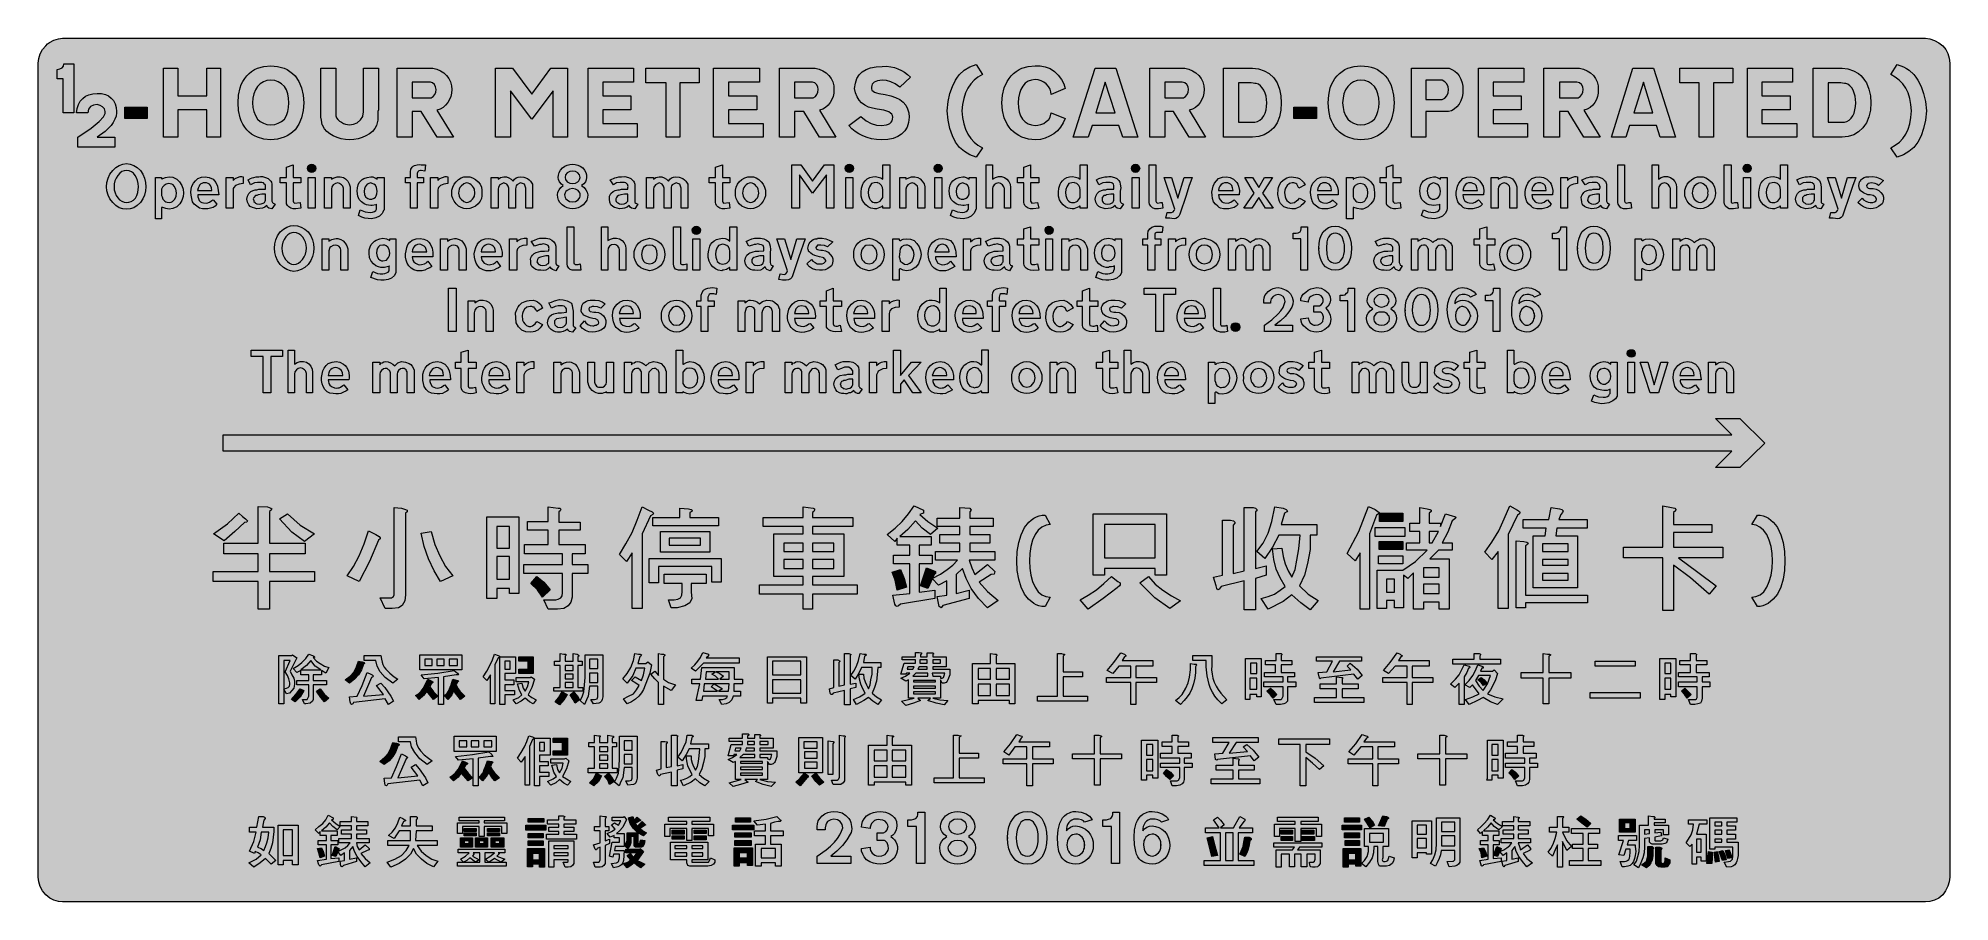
# Model space of a CAD drawing. Header units: metres. Extents: x 10 to 559, y 12 to 260.
import ezdxf

# ---------------------------------------------------------------- set-up
doc = ezdxf.new("R2010")
doc.units = ezdxf.units.M
for name, color, linetype, true_color in [('FILL_BLACK_000000', 7, 'Continuous', 0x000000), ('FILL_YELLOW_FFFF00', 7, 'Continuous', 0xffff00), ('STROKE_BLACK_000000', 7, 'Continuous', 0x000000)]:
    doc.layers.add(name, color=color, linetype=linetype, true_color=true_color)

msp = doc.modelspace()

# ---------------------------------------------------------------- hatches: boundary and pattern name
at = {"layer": 'FILL_BLACK_000000', "true_color": 0x000000}
h = msp.add_hatch(color=7, dxfattribs=at)
h.dxf.hatch_style = 1
h.paths.add_polyline_path([(17.28, 238.5), (17.28, 248.22), (15.48, 248.22), (15.48, 250.92), (16.27, 251.12), (16.92, 251.46), (17.33, 251.86), (17.46, 252.54), (20.34, 252.54), (20.34, 238.5), (17.28, 238.5)])
h = msp.add_hatch(color=7, dxfattribs=at)
h.dxf.hatch_style = 1
h.paths.add_polyline_path([(54.36, 243.36), (58.5, 243.36), (58.5, 251.28), (62.46, 251.28), (62.46, 231.48), (58.5, 231.48), (58.5, 239.4), (50.22, 239.4), (50.22, 231.48), (46.08, 231.48), (46.08, 251.28), (50.22, 251.28), (50.22, 243.36), (54.36, 243.36)])
h = msp.add_hatch(color=7, dxfattribs=at)
h.dxf.hatch_style = 1
h.paths.add_polyline_path([(80.71, 251.3), (81.58, 250.9), (82.4, 250.41), (83.17, 249.81), (83.88, 249.12), (84.96, 247.51), (85.75, 245.65), (86.23, 243.6), (86.4, 241.38), (86.23, 239.16), (85.75, 237.1), (84.96, 235.25), (83.88, 233.64), (83.17, 232.95), (82.4, 232.35), (81.58, 231.86), (80.71, 231.46), (78.84, 230.93), (76.86, 230.76), (74.88, 230.93), (73.04, 231.46), (72.18, 231.86), (71.39, 232.35), (70.67, 232.95), (70.02, 233.64), (69.39, 234.42), (68.87, 235.25), (68.43, 236.15), (68.09, 237.1), (67.64, 239.16), (67.5, 241.38), (67.64, 243.6), (68.09, 245.65), (68.43, 246.61), (68.87, 247.51), (69.39, 248.34), (70.02, 249.12), (70.67, 249.81), (71.39, 250.41), (72.18, 250.9), (73.04, 251.3), (74.88, 251.83), (76.86, 252), (78.84, 251.83), (80.71, 251.3)])
h.paths.add_polyline_path([(81.79, 243.99), (81.4, 245.13), (80.82, 246.06), (79.97, 246.87), (79.04, 247.43), (78.01, 247.76), (76.86, 247.86), (75.79, 247.76), (74.77, 247.43), (73.85, 246.87), (73.08, 246.06), (72.48, 245.13), (72.02, 243.99), (71.74, 242.72), (71.64, 241.38), (71.74, 240.07), (72.02, 238.84), (72.48, 237.71), (73.08, 236.7), (73.85, 235.99), (74.77, 235.48), (75.79, 235.18), (76.86, 235.08), (78.01, 235.18), (79.04, 235.48), (79.97, 235.99), (80.82, 236.7), (81.4, 237.71), (81.79, 238.84), (82.01, 240.07), (82.08, 241.38), (82.01, 242.72), (81.79, 243.99)], flags=16)
h = msp.add_hatch(color=7, dxfattribs=at)
h.dxf.hatch_style = 1
h.paths.add_polyline_path([(107.64, 238.86), (107.64, 236.34), (107.28, 234.9), (106.78, 233.99), (106.09, 233.17), (105.23, 232.44), (104.22, 231.84), (103.11, 231.37), (101.95, 231.03), (100.75, 230.83), (99.54, 230.76), (98.33, 230.83), (97.13, 231.03), (95.97, 231.37), (94.86, 231.84), (93.85, 232.44), (92.99, 233.14), (92.3, 233.92), (91.8, 234.72), (91.8, 234.9), (91.62, 235.08), (91.44, 236.34), (91.28, 237.24), (91.26, 238.68), (91.26, 251.28), (95.58, 251.28), (95.58, 239.4), (95.58, 239.17), (95.58, 239.04), (95.58, 237.96), (95.58, 237.6), (95.78, 237.07), (96.12, 236.56), (96.59, 236.13), (97.2, 235.8), (97.77, 235.46), (98.37, 235.24), (99.54, 235.08), (100.62, 235.21), (101.7, 235.62), (102.65, 236.45), (103.32, 237.42), (103.32, 237.6), (103.5, 238.68), (103.5, 239.04), (103.5, 251.28), (107.82, 251.28), (107.82, 239.4), (107.64, 238.86)])
h = msp.add_hatch(color=7, dxfattribs=at)
h.dxf.hatch_style = 1
h.paths.add_polyline_path([(113.22, 231.48), (113.22, 251.28), (123.48, 251.28), (124.6, 251.04), (125.64, 250.6), (126.58, 249.99), (127.4, 249.23), (128.06, 248.35), (128.54, 247.36), (128.83, 246.29), (128.88, 245.16), (128.81, 244.16), (128.58, 243.19), (128.23, 242.28), (127.73, 241.45), (127.11, 240.7), (126.37, 240.07), (125.52, 239.57), (124.56, 239.22), (129.42, 231.48), (124.74, 231.48), (120.06, 238.86), (117.54, 238.86), (117.54, 231.48), (113.22, 231.48)])
h.paths.add_polyline_path([(122.94, 242.82), (123.54, 243.19), (124, 243.72), (124.28, 244.39), (124.38, 245.16), (124.25, 245.95), (123.91, 246.64), (123.39, 247.13), (122.76, 247.32), (117.54, 247.32), (117.54, 242.82), (122.58, 242.82), (122.94, 242.82)], flags=16)
h = msp.add_hatch(color=7, dxfattribs=at)
h.dxf.hatch_style = 1
h.paths.add_polyline_path([(145.8, 244.8), (145.8, 231.48), (141.48, 231.48), (141.48, 251.28), (146.34, 251.28), (151.92, 243.9), (157.32, 251.28), (162.18, 251.28), (162.18, 231.48), (158.04, 231.48), (158.04, 244.8), (151.92, 236.7), (145.8, 244.8)])
h = msp.add_hatch(color=7, dxfattribs=at)
h.dxf.hatch_style = 1
h.paths.add_polyline_path([(172.26, 235.44), (182.16, 235.44), (182.16, 231.48), (168.12, 231.48), (168.12, 251.28), (181.08, 251.28), (181.08, 247.32), (172.26, 247.32), (172.26, 243.36), (180.36, 243.36), (180.36, 239.4), (172.26, 239.4), (172.26, 235.44)])
h = msp.add_hatch(color=7, dxfattribs=at)
h.dxf.hatch_style = 1
h.paths.add_polyline_path([(194.4, 231.48), (190.44, 231.48), (190.44, 247.14), (184.68, 247.14), (184.68, 251.28), (199.98, 251.28), (199.98, 247.14), (194.4, 247.14), (194.4, 231.48)])
h = msp.add_hatch(color=7, dxfattribs=at)
h.dxf.hatch_style = 1
h.paths.add_polyline_path([(208.44, 235.44), (218.34, 235.44), (218.34, 231.48), (204.12, 231.48), (204.12, 251.28), (217.26, 251.28), (217.26, 247.32), (208.44, 247.32), (208.44, 243.36), (216.54, 243.36), (216.54, 239.4), (208.44, 239.4), (208.44, 235.44)])
h = msp.add_hatch(color=7, dxfattribs=at)
h.dxf.hatch_style = 1
h.paths.add_polyline_path([(223.02, 231.48), (223.02, 251.28), (233.28, 251.28), (234.45, 251.04), (235.52, 250.6), (236.46, 249.99), (237.26, 249.23), (237.9, 248.35), (238.37, 247.36), (238.63, 246.29), (238.68, 245.16), (238.66, 244.16), (238.46, 243.19), (238.11, 242.28), (237.62, 241.45), (237, 240.7), (236.28, 240.07), (235.45, 239.57), (234.54, 239.22), (239.22, 231.48), (234.54, 231.48), (230.04, 238.86), (227.34, 238.86), (227.34, 231.48), (223.02, 231.48)])
h.paths.add_polyline_path([(232.74, 242.82), (233.34, 243.19), (233.8, 243.72), (234.08, 244.39), (234.18, 245.16), (234.05, 245.95), (233.71, 246.64), (233.19, 247.13), (232.56, 247.32), (227.34, 247.32), (227.34, 242.82), (232.38, 242.82), (232.74, 242.82)], flags=16)
h = msp.add_hatch(color=7, dxfattribs=at)
h.dxf.hatch_style = 1
h.paths.add_polyline_path([(249.44, 245.4), (249.59, 245.02), (249.91, 244.72), (250.38, 244.44), (250.88, 244.2), (251.57, 244.01), (253.44, 243.72), (255.03, 243.38), (256.41, 242.91), (257.58, 242.3), (258.55, 241.56), (259.3, 240.68), (259.84, 239.67), (260.17, 238.52), (260.28, 237.24), (260.09, 235.72), (259.68, 234.4), (259.02, 233.29), (258.14, 232.38), (257.03, 231.67), (255.7, 231.16), (254.14, 230.86), (252.36, 230.76), (250.91, 230.83), (249.52, 231.03), (248.21, 231.37), (246.96, 231.84), (245.81, 232.42), (244.78, 233.1), (243.85, 233.92), (243, 234.9), (246.42, 237.42), (247.9, 236.24), (249.39, 235.42), (250.87, 234.96), (252.36, 234.9), (253.78, 235.04), (254.33, 235.21), (254.79, 235.46), (255.14, 235.79), (255.4, 236.19), (255.55, 236.67), (255.6, 237.24), (255.52, 237.69), (255.3, 238.09), (254.94, 238.44), (254.43, 238.75), (253.02, 239.24), (251.1, 239.58), (249.76, 239.79), (248.57, 240.15), (247.53, 240.67), (246.64, 241.33), (245.91, 242.15), (245.33, 243.12), (244.9, 244.25), (244.62, 245.52), (244.86, 247.03), (245.3, 248.33), (245.96, 249.41), (246.82, 250.29), (247.91, 250.97), (249.23, 251.44), (250.77, 251.73), (252.54, 251.82), (253.83, 251.86), (254.99, 251.73), (256.06, 251.47), (257.04, 251.1), (258.06, 250.66), (258.97, 250.13), (259.82, 249.51), (260.64, 248.76), (257.58, 245.88), (256.26, 246.8), (254.99, 247.41), (253.76, 247.75), (252.54, 247.86), (251.23, 247.73), (250.27, 247.34), (249.93, 247.06), (249.68, 246.72), (249.53, 246.33), (249.48, 245.88), (249.44, 245.4)])
h = msp.add_hatch(color=7, dxfattribs=at)
h.dxf.hatch_style = 1
h.paths.add_polyline_path([(275.61, 237.11), (275.96, 235.37), (276.49, 233.8), (277.2, 232.38), (277.97, 231.13), (278.93, 230.06), (280.06, 229.17), (281.34, 228.42), (279.54, 225.72), (277.75, 226.39), (276.16, 227.34), (274.78, 228.55), (273.6, 230.04), (272.73, 231.9), (272.02, 234), (271.52, 236.37), (271.26, 239.04), (271.52, 241.71), (272.02, 244.06), (272.73, 246.1), (273.6, 247.86), (274.17, 248.74), (274.79, 249.5), (276.12, 250.74), (277.76, 251.68), (279.54, 252.36), (281.34, 249.48), (280.07, 248.78), (278.94, 247.9), (277.97, 246.84), (277.15, 245.61), (276.49, 244.21), (275.97, 242.65), (275.61, 240.92), (275.4, 239.04), (275.61, 237.11)])
h = msp.add_hatch(color=7, dxfattribs=at)
h.dxf.hatch_style = 1
h.paths.add_polyline_path([(304.53, 235.58), (303.78, 234.4), (302.87, 233.36), (301.82, 232.47), (300.65, 231.75), (299.38, 231.21), (298.04, 230.88), (296.64, 230.76), (295.58, 230.81), (294.56, 230.96), (292.66, 231.52), (291.79, 231.94), (291, 232.43), (290.27, 233), (289.62, 233.64), (288.99, 234.42), (288.44, 235.25), (287.6, 237.1), (287.09, 239.16), (286.92, 241.38), (287.09, 243.6), (287.6, 245.65), (288.44, 247.51), (288.99, 248.34), (289.62, 249.12), (290.32, 249.81), (291.07, 250.41), (291.86, 250.9), (292.7, 251.3), (294.51, 251.83), (296.46, 252), (297.94, 252), (299.39, 251.73), (300.76, 251.19), (302.04, 250.38), (303.1, 249.28), (304.02, 248.04), (304.7, 246.85), (305.1, 245.52), (301.14, 243.72), (301.04, 244.53), (300.76, 245.32), (300.3, 246.07), (299.7, 246.78), (298.99, 247.28), (298.22, 247.68), (297.37, 247.94), (296.46, 248.04), (295.42, 247.92), (294.49, 247.56), (293.66, 246.98), (292.95, 246.19), (292.38, 245.23), (291.95, 244.09), (291.69, 242.8), (291.6, 241.38), (291.67, 240.04), (291.89, 238.77), (292.28, 237.63), (292.86, 236.7), (293.63, 235.89), (294.53, 235.33), (295.49, 235), (296.46, 234.9), (297.3, 234.94), (298.15, 235.1), (298.97, 235.43), (299.7, 235.98), (300.38, 236.61), (300.78, 237.24), (301.14, 238.5), (305.1, 236.88), (304.53, 235.58)])
h = msp.add_hatch(color=7, dxfattribs=at)
h.dxf.hatch_style = 1
h.paths.add_polyline_path([(320.58, 234.9), (312.84, 234.9), (311.76, 231.48), (307.44, 231.48), (313.74, 251.28), (319.68, 251.28), (325.98, 231.48), (321.66, 231.48), (320.58, 234.9)])
h.paths.add_polyline_path([(313.92, 238.5), (319.5, 238.5), (316.62, 247.32), (313.92, 238.5)], flags=16)
h = msp.add_hatch(color=7, dxfattribs=at)
h.dxf.hatch_style = 1
h.paths.add_polyline_path([(329.4, 231.48), (329.4, 251.28), (339.48, 251.28), (340.65, 251.04), (341.72, 250.6), (342.67, 249.99), (343.48, 249.23), (344.15, 248.35), (344.64, 247.36), (344.95, 246.29), (345.06, 245.16), (344.99, 244.16), (344.76, 243.19), (344.41, 242.28), (343.91, 241.45), (343.29, 240.7), (342.55, 240.07), (341.7, 239.57), (340.74, 239.22), (345.42, 231.48), (340.74, 231.48), (336.24, 238.86), (333.72, 238.86), (333.72, 231.48), (329.4, 231.48)])
h.paths.add_polyline_path([(339.12, 242.82), (339.72, 243.19), (340.18, 243.72), (340.46, 244.39), (340.56, 245.16), (340.43, 245.95), (340.06, 246.64), (339.5, 247.13), (338.76, 247.32), (333.72, 247.32), (333.72, 242.82), (338.94, 242.82), (339.12, 242.82)], flags=16)
h = msp.add_hatch(color=7, dxfattribs=at)
h.dxf.hatch_style = 1
h.paths.add_polyline_path([(350.64, 251.28), (358.92, 251.28), (360.64, 251.11), (362.25, 250.6), (363.73, 249.76), (365.04, 248.58), (365.99, 247.08), (366.66, 245.32), (367.07, 243.39), (367.2, 241.38), (367.07, 239.29), (366.66, 237.37), (365.99, 235.66), (365.04, 234.18), (363.75, 233), (362.32, 232.15), (360.71, 231.65), (358.92, 231.48), (350.64, 231.48), (350.64, 251.28)])
h.paths.add_polyline_path([(358.38, 235.8), (359.46, 235.8), (359.64, 235.8), (360.41, 236.02), (361.09, 236.42), (361.67, 236.96), (362.16, 237.64), (362.55, 238.44), (362.83, 239.34), (363, 240.33), (363.06, 241.38), (363, 242.37), (362.84, 243.31), (362.57, 244.19), (362.21, 244.98), (361.76, 245.67), (361.24, 246.24), (360.65, 246.68), (360, 246.96), (359.78, 246.96), (359.64, 246.96), (359.1, 246.98), (358.56, 247.14), (358.2, 247.14), (354.96, 247.14), (354.96, 235.8), (358.2, 235.8), (358.31, 235.8), (358.38, 235.8)], flags=16)
h = msp.add_hatch(color=7, dxfattribs=at)
h.dxf.hatch_style = 1
h.paths.add_polyline_path([(393.07, 251.61), (393.97, 251.3), (394.83, 250.9), (395.63, 250.41), (396.38, 249.81), (397.08, 249.12), (397.71, 248.34), (398.23, 247.51), (398.67, 246.61), (399.01, 245.65), (399.46, 243.6), (399.6, 241.38), (399.46, 239.16), (399.01, 237.1), (398.67, 236.15), (398.23, 235.25), (397.71, 234.42), (397.08, 233.64), (396.38, 232.95), (395.63, 232.35), (394.83, 231.86), (393.97, 231.46), (393.07, 231.15), (392.12, 230.93), (390.06, 230.76), (388.11, 230.93), (386.3, 231.46), (385.46, 231.86), (384.67, 232.35), (383.92, 232.95), (383.22, 233.64), (382.59, 234.42), (382.07, 235.25), (381.63, 236.15), (381.28, 237.1), (380.84, 239.16), (380.7, 241.38), (380.84, 243.6), (381.28, 245.65), (381.63, 246.61), (382.07, 247.51), (382.59, 248.34), (383.22, 249.12), (383.92, 249.81), (384.67, 250.41), (385.46, 250.9), (386.3, 251.3), (388.11, 251.83), (390.06, 252), (392.12, 251.83), (393.07, 251.61)])
h.paths.add_polyline_path([(394.99, 243.99), (394.6, 245.13), (394.02, 246.06), (393.17, 246.87), (392.24, 247.43), (391.21, 247.76), (390.06, 247.86), (388.99, 247.76), (387.97, 247.43), (387.05, 246.87), (386.28, 246.06), (385.68, 245.13), (385.22, 243.99), (384.94, 242.72), (384.84, 241.38), (384.94, 240.07), (385.22, 238.84), (385.68, 237.71), (386.28, 236.7), (387.05, 235.99), (387.97, 235.48), (388.99, 235.18), (390.06, 235.08), (391.21, 235.18), (392.24, 235.48), (393.17, 235.99), (394.02, 236.7), (394.6, 237.71), (394.99, 238.84), (395.21, 240.07), (395.28, 241.38), (395.21, 242.72), (394.99, 243.99)], flags=16)
h = msp.add_hatch(color=7, dxfattribs=at)
h.dxf.hatch_style = 1
h.paths.add_polyline_path([(408.78, 238.86), (408.78, 231.48), (404.64, 231.48), (404.64, 251.28), (414.54, 251.28), (415.26, 251.28), (415.33, 251.28), (415.44, 251.28), (416.24, 250.94), (417.02, 250.47), (417.72, 249.86), (418.32, 249.12), (418.79, 248.15), (419.13, 247.14), (419.33, 246.13), (419.4, 245.16), (419.33, 244.06), (419.13, 242.95), (418.79, 241.92), (418.32, 241.02), (417.61, 240.18), (416.86, 239.53), (416.07, 239.1), (415.26, 238.86), (415.19, 238.86), (415.08, 238.86), (414.36, 238.86), (408.78, 238.86)])
h.paths.add_polyline_path([(413.28, 242.28), (413.35, 242.28), (413.46, 242.28), (414.2, 242.7), (414.77, 243.38), (415.13, 244.23), (415.26, 245.16), (415.13, 245.99), (414.77, 246.78), (414.2, 247.44), (413.46, 247.86), (413.1, 247.86), (408.78, 247.86), (408.78, 242.28), (413.28, 242.28)], flags=16)
h = msp.add_hatch(color=7, dxfattribs=at)
h.dxf.hatch_style = 1
h.paths.add_polyline_path([(428.04, 235.44), (437.94, 235.44), (437.94, 231.48), (423.9, 231.48), (423.9, 251.28), (436.86, 251.28), (436.86, 247.32), (428.04, 247.32), (428.04, 243.36), (436.14, 243.36), (436.14, 239.4), (428.04, 239.4), (428.04, 235.44)])
h = msp.add_hatch(color=7, dxfattribs=at)
h.dxf.hatch_style = 1
h.paths.add_polyline_path([(442.62, 231.48), (442.62, 251.28), (452.88, 251.28), (454.05, 251.04), (455.12, 250.6), (456.06, 249.99), (456.86, 249.23), (457.5, 248.35), (457.97, 247.36), (458.23, 246.29), (458.28, 245.16), (458.26, 244.16), (458.09, 243.19), (457.76, 242.28), (457.29, 241.45), (456.68, 240.7), (455.95, 240.07), (455.1, 239.57), (454.14, 239.22), (458.82, 231.48), (454.14, 231.48), (449.64, 238.86), (447.12, 238.86), (447.12, 231.48), (442.62, 231.48)])
h.paths.add_polyline_path([(452.52, 242.82), (453.12, 243.19), (453.58, 243.72), (453.86, 244.39), (453.96, 245.16), (453.83, 245.95), (453.46, 246.64), (452.9, 247.13), (452.16, 247.32), (447.12, 247.32), (447.12, 242.82), (452.34, 242.82), (452.52, 242.82)], flags=16)
h = msp.add_hatch(color=7, dxfattribs=at)
h.dxf.hatch_style = 1
h.paths.add_polyline_path([(475.02, 234.9), (467.28, 234.9), (466.2, 231.48), (462.06, 231.48), (468.18, 251.28), (474.12, 251.28), (480.42, 231.48), (476.1, 231.48), (475.02, 234.9)])
h.paths.add_polyline_path([(468.54, 238.5), (473.94, 238.5), (471.24, 247.32), (468.54, 238.5)], flags=16)
h = msp.add_hatch(color=7, dxfattribs=at)
h.dxf.hatch_style = 1
h.paths.add_polyline_path([(491.4, 231.48), (487.26, 231.48), (487.26, 247.14), (481.68, 247.14), (481.68, 251.28), (496.98, 251.28), (496.98, 247.14), (491.4, 247.14), (491.4, 231.48)])
h = msp.add_hatch(color=7, dxfattribs=at)
h.dxf.hatch_style = 1
h.paths.add_polyline_path([(505.26, 235.44), (515.34, 235.44), (515.34, 231.48), (501.12, 231.48), (501.12, 251.28), (514.08, 251.28), (514.08, 247.32), (505.26, 247.32), (505.26, 243.36), (513.36, 243.36), (513.36, 239.4), (505.26, 239.4), (505.26, 235.44)])
h = msp.add_hatch(color=7, dxfattribs=at)
h.dxf.hatch_style = 1
h.paths.add_polyline_path([(520.02, 251.28), (528.3, 251.28), (530.01, 251.11), (531.61, 250.6), (533.03, 249.76), (533.67, 249.21), (534.24, 248.58), (534.81, 247.86), (535.29, 247.08), (536.02, 245.32), (536.44, 243.39), (536.58, 241.38), (536.44, 239.29), (536.02, 237.37), (535.29, 235.66), (534.81, 234.89), (534.24, 234.18), (533.06, 233), (531.68, 232.15), (530.09, 231.65), (528.3, 231.48), (520.02, 231.48), (520.02, 251.28)])
h.paths.add_polyline_path([(527.76, 235.8), (528.84, 235.8), (529.02, 235.8), (529.73, 236.02), (530.36, 236.42), (530.92, 236.96), (531.38, 237.64), (531.76, 238.44), (532.03, 239.34), (532.2, 240.33), (532.26, 241.38), (532.21, 242.37), (532.06, 243.31), (531.82, 244.19), (531.5, 244.98), (531.08, 245.67), (530.59, 246.24), (530.02, 246.68), (529.38, 246.96), (529.16, 246.96), (529.02, 246.96), (528.41, 246.98), (527.94, 247.14), (527.58, 247.14), (524.34, 247.14), (524.34, 235.8), (527.58, 235.8), (527.69, 235.8), (527.76, 235.8)], flags=16)
h = msp.add_hatch(color=7, dxfattribs=at)
h.dxf.hatch_style = 1
h.paths.add_polyline_path([(548.12, 240.92), (547.78, 242.65), (547.27, 244.21), (546.59, 245.61), (545.75, 246.84), (544.76, 247.9), (543.62, 248.78), (542.34, 249.48), (544.14, 252.36), (545.98, 251.68), (546.82, 251.25), (547.56, 250.74), (548.89, 249.5), (549.51, 248.74), (550.08, 247.86), (551.03, 246.1), (551.74, 244.06), (552.26, 241.71), (552.6, 239.04), (552.26, 236.37), (551.74, 234), (551.03, 231.9), (550.08, 230.04), (548.9, 228.55), (547.51, 227.34), (545.93, 226.39), (544.14, 225.72), (542.34, 228.42), (543.62, 229.17), (544.77, 230.06), (545.78, 231.13), (546.66, 232.38), (547.27, 233.8), (547.74, 235.37), (548.08, 237.11), (548.28, 239.04), (548.12, 240.92)])
h = msp.add_hatch(color=7, dxfattribs=at)
h.dxf.hatch_style = 1
h.paths.add_polyline_path([(32.04, 231.48), (32.04, 228.6), (21.42, 228.6), (21.42, 231.48), (25.26, 234.12), (27.61, 235.98), (28.84, 237.3), (29.34, 238.32), (29.34, 238.86), (29.08, 239.6), (28.58, 240.19), (27.87, 240.61), (27, 240.84), (25.92, 240.7), (25.11, 240.28), (24.81, 239.95), (24.57, 239.55), (24.3, 238.5), (21.06, 238.5), (21.27, 239.78), (21.62, 240.91), (22.15, 241.87), (22.86, 242.64), (23.63, 243.24), (24.59, 243.7), (25.72, 243.98), (27, 244.08), (28.27, 244), (29.37, 243.75), (30.3, 243.33), (31.07, 242.75), (31.68, 242.01), (32.14, 241.12), (32.44, 240.07), (32.58, 238.86), (32.58, 238.5), (32.43, 237.56), (32.11, 236.64), (31.64, 235.74), (31.01, 234.85), (30.22, 233.99), (29.29, 233.13), (27, 231.48), (32.04, 231.48)])
h = msp.add_hatch(color=7, dxfattribs=at)
h.dxf.hatch_style = 1
h.paths.add_polyline_path([(41.4, 240.12), (41.4, 236.88), (34.92, 236.88), (34.92, 240.12), (41.4, 240.12)])
h = msp.add_hatch(color=7, dxfattribs=at)
h.dxf.hatch_style = 1
h.paths.add_polyline_path([(377.28, 240.12), (377.28, 236.88), (370.8, 236.88), (370.8, 240.12), (377.28, 240.12)])
h = msp.add_hatch(color=7, dxfattribs=at)
h.dxf.hatch_style = 1
h.paths.add_polyline_path([(37.51, 223.4), (38.52, 222.78), (39.42, 221.94), (40.13, 220.9), (40.64, 219.73), (40.94, 218.5), (41.04, 217.26), (40.94, 216.05), (40.64, 214.87), (40.13, 213.77), (39.42, 212.76), (38.52, 211.84), (37.51, 211.23), (36.46, 210.89), (35.46, 210.78), (34.39, 210.89), (33.35, 211.23), (32.37, 211.84), (31.5, 212.76), (30.69, 213.77), (30.13, 214.87), (29.8, 216.05), (29.7, 217.26), (29.8, 218.5), (30.13, 219.73), (30.69, 220.9), (31.5, 221.94), (32.37, 222.78), (33.35, 223.4), (34.39, 223.79), (35.46, 223.92), (36.46, 223.79), (37.51, 223.4)])
h.paths.add_polyline_path([(34.13, 221.62), (33.51, 221.18), (32.94, 220.5), (32.47, 219.77), (32.13, 218.95), (31.93, 218.1), (31.86, 217.26), (31.93, 216.34), (32.14, 215.49), (32.48, 214.73), (32.92, 214.06), (33.45, 213.52), (34.06, 213.11), (34.74, 212.85), (35.46, 212.76), (36.13, 212.83), (36.79, 213.05), (37.41, 213.44), (37.98, 214.02), (38.42, 214.75), (38.7, 215.57), (38.88, 217.26), (38.81, 218.18), (38.62, 219.05), (38.32, 219.85), (37.91, 220.54), (37.41, 221.12), (36.83, 221.56), (36.18, 221.84), (35.46, 221.94), (34.79, 221.87), (34.13, 221.62)], flags=16)
h = msp.add_hatch(color=7, dxfattribs=at)
h.dxf.hatch_style = 1
h.paths.add_polyline_path([(48.78, 219.98), (49.32, 219.76), (49.86, 219.42), (50.65, 218.65), (51.3, 217.62), (51.71, 216.54), (51.84, 215.46), (51.71, 214.45), (51.3, 213.3), (50.72, 212.33), (49.86, 211.5), (48.78, 211), (47.7, 210.78), (46.73, 210.98), (45.9, 211.32), (45.54, 211.32), (45.54, 208.08), (43.74, 208.08), (43.74, 219.96), (45.54, 219.96), (45.54, 219.6), (45.72, 219.42), (45.9, 219.6), (46.67, 219.94), (47.7, 220.14), (48.78, 219.98)])
h.paths.add_polyline_path([(45.54, 216.54), (45.54, 214.74), (45.72, 214.38), (45.88, 213.68), (46.44, 213.12), (46.74, 212.91), (47.09, 212.8), (47.88, 212.76), (48.28, 212.82), (48.67, 213.01), (49.32, 213.66), (49.72, 214.55), (49.84, 215.55), (49.65, 216.55), (49.14, 217.44), (48.84, 217.78), (48.47, 218), (47.52, 218.16), (46.82, 218.02), (46.26, 217.62), (45.83, 217.15), (45.54, 216.54)], flags=16)
h = msp.add_hatch(color=7, dxfattribs=at)
h.dxf.hatch_style = 1
h.paths.add_polyline_path([(55.62, 211.68), (54.92, 212.24), (54.36, 212.94), (53.98, 214.81), (53.93, 215.7), (54, 216.54), (54.23, 217.45), (54.65, 218.27), (55.24, 219), (55.98, 219.6), (56.98, 220), (58.07, 220.12), (59.19, 219.93), (60.3, 219.42), (61.07, 218.5), (61.56, 217.44), (61.81, 216.18), (61.92, 214.92), (55.98, 214.92), (55.91, 214.65), (55.94, 214.38), (56.16, 213.84), (56.36, 213.32), (56.7, 212.94), (57.13, 212.73), (57.6, 212.62), (58.5, 212.58), (59.29, 212.87), (59.94, 213.3), (60.3, 213.48), (61.38, 212.22), (60.91, 211.7), (60.3, 211.32), (58.84, 210.94), (58.05, 210.89), (57.24, 210.96), (56.43, 211.12), (55.62, 211.68)])
h.paths.add_polyline_path([(59.83, 216.97), (59.58, 217.62), (59.29, 217.96), (58.86, 218.16), (58.43, 218.36), (57.96, 218.43), (57.49, 218.36), (57.06, 218.16), (56.8, 218.1), (56.57, 217.93), (56.4, 217.7), (56.34, 217.44), (56, 216.88), (55.8, 216.18), (59.94, 216.18), (59.83, 216.97)], flags=16)
h = msp.add_hatch(color=7, dxfattribs=at)
h.dxf.hatch_style = 1
h.paths.add_polyline_path([(66.62, 219.64), (67.32, 219.96), (68.13, 220.18), (68.54, 220.21), (68.94, 220.14), (68.94, 218.16), (67.79, 218.02), (66.78, 217.62), (66.24, 217.08), (66.08, 216.72), (66.06, 216.36), (66.06, 211.14), (64.08, 211.14), (64.08, 219.96), (66.06, 219.96), (66.06, 219.06), (66.62, 219.64)])
h = msp.add_hatch(color=7, dxfattribs=at)
h.dxf.hatch_style = 1
h.paths.add_polyline_path([(71.55, 219.85), (72, 219.96), (72.72, 220.12), (73.44, 220.14), (73.98, 220.21), (74.5, 220.18), (75.42, 219.96), (76.12, 219.64), (76.68, 219.06), (76.92, 218.87), (77.09, 218.59), (77.22, 217.98), (77.22, 216), (77.22, 213.12), (77.4, 212.76), (77.58, 212.58), (78.12, 212.22), (77.22, 210.96), (76.32, 211.14), (75.92, 211.43), (75.78, 211.86), (75.15, 211.43), (74.52, 211.14), (73.71, 210.98), (72.9, 210.96), (72.27, 211.07), (71.64, 211.32), (70.97, 211.61), (70.56, 212.04), (70.16, 212.85), (70.02, 213.66), (70.16, 214.54), (70.56, 215.28), (71.12, 215.86), (71.82, 216.18), (72.36, 216.34), (72.9, 216.36), (73.44, 216.52), (73.98, 216.54), (75.42, 216.54), (75.42, 217.08), (75.42, 217.62), (75.24, 217.87), (75.06, 217.98), (74.77, 218.38), (74.34, 218.52), (73.08, 218.52), (72.18, 218.34), (71.1, 217.8), (70.38, 219.24), (71.1, 219.6), (71.55, 219.85)])
h.paths.add_polyline_path([(74.16, 212.4), (74.68, 212.51), (75.06, 212.76), (75.24, 213.12), (75.4, 213.39), (75.42, 213.66), (75.42, 215.1), (74.34, 215.1), (73.26, 214.92), (72.9, 214.76), (72.54, 214.74), (72, 214.2), (71.87, 213.75), (72, 213.3), (72.05, 213.03), (72.36, 212.76), (72.54, 212.58), (72.9, 212.4), (73.53, 212.26), (74.16, 212.4)], flags=16)
h = msp.add_hatch(color=7, dxfattribs=at)
h.dxf.hatch_style = 1
h.paths.add_polyline_path([(83.45, 212.85), (83.7, 212.58), (85.32, 212.76), (85.5, 211.14), (84.06, 210.94), (83.32, 210.96), (82.62, 211.14), (82.04, 211.47), (81.65, 211.88), (81.43, 212.33), (81.36, 212.76), (81.36, 218.34), (79.56, 218.34), (79.56, 219.96), (81.36, 219.96), (81.36, 222.84), (83.34, 223.56), (83.34, 219.96), (85.5, 219.96), (85.5, 218.34), (83.34, 218.34), (83.34, 213.12), (83.45, 212.85)])
h = msp.add_hatch(color=7, dxfattribs=at)
h.dxf.hatch_style = 1
h.paths.add_polyline_path([(89.72, 222.08), (89.46, 221.74), (89.06, 221.49), (88.56, 221.4), (88.16, 221.49), (87.82, 221.74), (87.57, 222.08), (87.48, 222.48), (87.57, 222.98), (87.82, 223.38), (88.16, 223.64), (88.56, 223.74), (89.06, 223.64), (89.46, 223.38), (89.72, 222.98), (89.82, 222.48), (89.72, 222.08)])
h = msp.add_hatch(color=7, dxfattribs=at)
h.dxf.hatch_style = 1
h.paths.add_polyline_path([(89.64, 219.96), (89.64, 211.14), (87.66, 211.14), (87.66, 219.96), (89.64, 219.96)])
h = msp.add_hatch(color=7, dxfattribs=at)
h.dxf.hatch_style = 1
h.paths.add_polyline_path([(95.49, 218.2), (94.86, 217.8), (94.45, 217.24), (94.32, 216.54), (94.32, 211.14), (92.34, 211.14), (92.34, 219.96), (94.32, 219.96), (94.32, 219.42), (95.13, 219.85), (95.94, 220.14), (96.84, 220.12), (97.74, 219.96), (98.37, 219.55), (99, 218.88), (99.43, 218.07), (99.72, 217.26), (99.72, 211.14), (97.74, 211.14), (97.74, 216.9), (97.6, 217.42), (97.2, 217.8), (96.66, 218.2), (96.12, 218.34), (95.49, 218.2)])
h = msp.add_hatch(color=7, dxfattribs=at)
h.dxf.hatch_style = 1
h.paths.add_polyline_path([(105.48, 209.88), (106.12, 209.94), (106.65, 210.13), (107.05, 210.41), (107.28, 210.78), (107.28, 211.14), (107.28, 212.22), (107.1, 212.04), (106.02, 211.86), (105.66, 211.86), (105.01, 211.93), (104.37, 212.09), (103.68, 212.4), (102.92, 212.89), (102.29, 213.59), (101.86, 214.6), (101.7, 216), (101.78, 216.99), (102, 217.81), (102.33, 218.47), (102.74, 218.99), (103.19, 219.39), (103.67, 219.67), (104.58, 219.96), (105.66, 220.14), (106.18, 220.12), (106.56, 219.96), (107.46, 219.42), (107.46, 219.96), (109.44, 219.96), (109.44, 210.6), (109.26, 210.42), (109.13, 209.97), (108.88, 209.55), (108.09, 208.84), (107.03, 208.34), (105.84, 208.08), (104.9, 208.12), (103.95, 208.26), (103.01, 208.54), (102.06, 208.98), (102.6, 210.6), (104.04, 210.1), (105.48, 209.88)])
h.paths.add_polyline_path([(104.58, 217.98), (104, 217.26), (103.77, 216.71), (103.68, 216), (103.83, 214.98), (104.22, 214.29), (104.74, 213.87), (105.3, 213.66), (105.66, 213.66), (105.91, 213.7), (106.56, 214.02), (106.93, 214.25), (107.21, 214.67), (107.4, 215.26), (107.46, 216), (107.31, 217.02), (106.94, 217.69), (106.47, 218.05), (106.02, 218.16), (105.66, 218.34), (105.32, 218.29), (104.58, 217.98)], flags=16)
h = msp.add_hatch(color=7, dxfattribs=at)
h.dxf.hatch_style = 1
h.paths.add_polyline_path([(118.98, 211.14), (117, 211.14), (117, 218.34), (115.56, 218.34), (115.56, 219.96), (117, 219.96), (117, 221.58), (117.14, 222.28), (117.54, 222.84), (117.84, 223.18), (118.19, 223.4), (118.98, 223.56), (119.52, 223.63), (120.06, 223.56), (121.32, 223.56), (121.14, 221.76), (120.06, 221.94), (119.88, 221.94), (119.45, 221.83), (119.16, 221.58), (119, 221.31), (118.98, 221.04), (118.98, 219.96), (120.78, 219.96), (120.78, 218.34), (118.98, 218.34), (118.98, 211.14)])
h = msp.add_hatch(color=7, dxfattribs=at)
h.dxf.hatch_style = 1
h.paths.add_polyline_path([(125.48, 219.64), (126.18, 219.96), (126.99, 220.18), (127.4, 220.21), (127.8, 220.14), (127.8, 218.16), (126.59, 218.02), (125.64, 217.62), (125.1, 217.08), (124.94, 216.72), (124.92, 216.36), (124.92, 211.14), (122.76, 211.14), (122.76, 219.96), (124.92, 219.96), (124.92, 219.06), (125.48, 219.64)])
h = msp.add_hatch(color=7, dxfattribs=at)
h.dxf.hatch_style = 1
h.paths.add_polyline_path([(129.17, 217.15), (129.56, 217.97), (130.14, 218.7), (130.85, 219.38), (131.6, 219.82), (132.39, 220.07), (133.2, 220.14), (134.04, 220.07), (134.89, 219.82), (135.71, 219.38), (136.44, 218.7), (137.01, 217.97), (137.39, 217.15), (137.55, 216.3), (137.52, 215.46), (137.55, 214.65), (137.39, 213.86), (137.01, 213.11), (136.44, 212.4), (135.71, 211.72), (134.89, 211.27), (134.04, 211.03), (133.2, 210.96), (132.39, 211.03), (131.6, 211.27), (130.85, 211.72), (130.14, 212.4), (129.56, 213.11), (129.17, 213.86), (128.95, 214.65), (128.88, 215.46), (128.95, 216.3), (129.17, 217.15)])
h.paths.add_polyline_path([(132.39, 218.09), (131.58, 217.44), (131.24, 217), (131.02, 216.52), (130.86, 215.46), (131.02, 214.56), (131.24, 214.09), (131.58, 213.66), (132.39, 213.01), (132.8, 212.82), (133.2, 212.76), (133.63, 212.82), (134.08, 213.01), (134.49, 213.29), (134.82, 213.66), (135.16, 214.09), (135.38, 214.56), (135.54, 215.46), (135.38, 216.52), (135.16, 217), (134.82, 217.44), (134.49, 217.81), (134.08, 218.09), (133.63, 218.28), (133.2, 218.34), (132.8, 218.28), (132.39, 218.09)], flags=16)
h = msp.add_hatch(color=7, dxfattribs=at)
h.dxf.hatch_style = 1
h.paths.add_polyline_path([(142.2, 219.42), (142.92, 219.96), (143.82, 220.14), (144.6, 220.07), (145.31, 219.85), (145.95, 219.46), (146.52, 218.88), (146.9, 219.4), (147.42, 219.78), (147.96, 220.03), (148.5, 220.14), (149.58, 220), (150.66, 219.6), (151.14, 219.27), (151.52, 218.86), (152.1, 217.98), (152.1, 217.62), (152.1, 211.14), (150.12, 211.14), (150.12, 216.9), (150.1, 217.17), (149.94, 217.44), (149.76, 217.98), (149.22, 218.23), (148.68, 218.34), (147.6, 217.8), (147.39, 217.5), (147.29, 217.17), (147.24, 216.54), (147.24, 211.14), (145.26, 211.14), (145.26, 216.9), (145.08, 217.44), (144.72, 217.98), (144.27, 218.23), (143.82, 218.34), (142.74, 217.8), (142.34, 217.17), (142.2, 216.54), (142.2, 211.14), (140.22, 211.14), (140.22, 219.96), (142.2, 219.96), (142.2, 219.42)])
h = msp.add_hatch(color=7, dxfattribs=at)
h.dxf.hatch_style = 1
h.paths.add_polyline_path([(167.81, 215.7), (167.94, 214.92), (167.87, 214.14), (167.65, 213.41), (167.26, 212.72), (166.68, 212.04), (165.97, 211.57), (165.22, 211.23), (164.43, 211.03), (163.62, 210.96), (162.81, 211.03), (162.02, 211.23), (161.27, 211.57), (160.56, 212.04), (159.98, 212.72), (159.59, 213.41), (159.37, 214.14), (159.3, 214.92), (159.4, 215.7), (159.71, 216.4), (160.21, 217.05), (160.92, 217.62), (160.38, 218.02), (159.84, 218.7), (159.59, 219.33), (159.48, 219.96), (159.55, 220.63), (159.77, 221.31), (160.16, 221.98), (160.74, 222.66), (161.34, 223.13), (162.05, 223.47), (162.82, 223.67), (163.62, 223.74), (164.32, 223.67), (165.06, 223.47), (165.8, 223.13), (166.5, 222.66), (167.02, 222.03), (167.4, 221.4), (167.63, 220.68), (167.58, 219.96), (167.51, 219.29), (167.27, 218.65), (166.82, 218.09), (166.14, 217.62), (166.88, 217.05), (167.45, 216.4), (167.81, 215.7)])
h.paths.add_polyline_path([(161.66, 215.88), (161.44, 215.55), (161.28, 214.92), (161.44, 214.13), (161.66, 213.78), (162, 213.48), (162.74, 213.07), (163.62, 212.94), (164.43, 213.07), (165.24, 213.48), (165.71, 214.13), (165.82, 214.52), (165.78, 214.92), (165.82, 215.22), (165.71, 215.55), (165.24, 216.18), (164.43, 216.58), (163.62, 216.72), (162.74, 216.58), (162, 216.18), (161.66, 215.88)], flags=16)
h.paths.add_polyline_path([(165.06, 218.7), (165.4, 219), (165.62, 219.33), (165.78, 219.96), (165.62, 220.66), (165.06, 221.22), (164.41, 221.62), (163.62, 221.76), (162.81, 221.62), (162, 221.22), (161.6, 220.66), (161.46, 219.96), (161.6, 219.33), (162, 218.7), (162.81, 218.29), (163.62, 218.16), (164.41, 218.29), (165.06, 218.7)], flags=16)
h = msp.add_hatch(color=7, dxfattribs=at)
h.dxf.hatch_style = 1
h.paths.add_polyline_path([(175.7, 219.85), (176.22, 219.96), (176.87, 220.12), (177.66, 220.14), (178.65, 220.18), (179.64, 219.96), (180.34, 219.64), (180.9, 219.06), (181.14, 218.87), (181.31, 218.59), (181.44, 217.98), (181.44, 216), (181.44, 213.12), (181.44, 212.76), (181.8, 212.58), (182.34, 212.22), (181.44, 210.96), (180.54, 211.14), (180.11, 211.43), (179.82, 211.86), (179.26, 211.43), (178.56, 211.14), (177.91, 210.98), (177.12, 210.96), (176.4, 211.07), (175.68, 211.32), (175.14, 211.61), (174.6, 212.04), (174.29, 212.85), (174.24, 213.66), (174.17, 214.09), (174.22, 214.54), (174.37, 214.95), (174.6, 215.28), (175.23, 215.86), (175.86, 216.18), (176.56, 216.34), (177.12, 216.36), (177.66, 216.52), (178.2, 216.54), (179.46, 216.54), (179.46, 217.08), (179.53, 217.35), (179.46, 217.62), (179.44, 217.87), (179.28, 217.98), (178.92, 218.38), (178.56, 218.52), (177.3, 218.52), (176.22, 218.34), (175.32, 217.8), (174.42, 219.24), (175.32, 219.6), (175.7, 219.85)])
h.paths.add_polyline_path([(178.38, 212.4), (178.81, 212.51), (179.1, 212.76), (179.46, 213.12), (179.46, 213.66), (179.46, 215.1), (178.56, 215.1), (177.48, 214.92), (176.76, 214.74), (176.36, 214.47), (176.22, 214.2), (176.06, 213.75), (176.04, 213.3), (176.15, 213.03), (176.4, 212.76), (176.76, 212.58), (177.12, 212.4), (177.75, 212.26), (178.38, 212.4)], flags=16)
h = msp.add_hatch(color=7, dxfattribs=at)
h.dxf.hatch_style = 1
h.paths.add_polyline_path([(186.84, 219.42), (187.56, 219.96), (188.46, 220.14), (189.24, 220.07), (189.95, 219.85), (190.59, 219.46), (191.16, 218.88), (191.54, 219.4), (192.06, 219.78), (192.6, 220.03), (193.14, 220.14), (194.22, 220), (195.3, 219.6), (195.78, 219.27), (196.16, 218.86), (196.74, 217.98), (196.74, 217.62), (196.74, 211.14), (194.76, 211.14), (194.76, 216.9), (194.74, 217.17), (194.58, 217.44), (194.4, 217.98), (193.86, 218.23), (193.32, 218.34), (192.24, 217.8), (192.03, 217.5), (191.93, 217.17), (191.88, 216.54), (191.88, 211.14), (189.9, 211.14), (189.9, 216.9), (189.72, 217.44), (189.36, 217.98), (188.91, 218.23), (188.46, 218.34), (187.38, 217.8), (186.98, 217.17), (186.84, 216.54), (186.84, 211.14), (184.86, 211.14), (184.86, 219.96), (186.84, 219.96), (186.84, 219.42)])
h = msp.add_hatch(color=7, dxfattribs=at)
h.dxf.hatch_style = 1
h.paths.add_polyline_path([(206.75, 212.85), (207, 212.58), (208.62, 212.76), (208.8, 211.14), (207.36, 210.94), (206.62, 210.96), (205.92, 211.14), (205.34, 211.47), (204.95, 211.88), (204.73, 212.33), (204.66, 212.76), (204.66, 218.34), (202.86, 218.34), (202.86, 219.96), (204.66, 219.96), (204.66, 222.84), (206.64, 223.56), (206.64, 219.96), (208.8, 219.96), (208.8, 218.34), (206.64, 218.34), (206.64, 213.12), (206.75, 212.85)])
h = msp.add_hatch(color=7, dxfattribs=at)
h.dxf.hatch_style = 1
h.paths.add_polyline_path([(210.62, 217.15), (211, 217.97), (211.5, 218.7), (212.23, 219.38), (213.05, 219.82), (213.9, 220.07), (214.74, 220.14), (215.55, 220.07), (216.34, 219.82), (217.09, 219.38), (217.8, 218.7), (218.38, 217.97), (218.77, 217.15), (218.99, 216.3), (219.06, 215.46), (218.99, 214.65), (218.77, 213.86), (218.38, 213.11), (217.8, 212.4), (217.09, 211.72), (216.34, 211.27), (215.55, 211.03), (214.74, 210.96), (213.9, 211.03), (213.05, 211.27), (212.23, 211.72), (211.5, 212.4), (211, 213.11), (210.62, 213.86), (210.41, 214.65), (210.42, 215.46), (210.41, 216.3), (210.62, 217.15)])
h.paths.add_polyline_path([(213.86, 218.09), (213.45, 217.81), (213.12, 217.44), (212.78, 217), (212.56, 216.52), (212.4, 215.46), (212.56, 214.56), (212.78, 214.09), (213.12, 213.66), (213.45, 213.29), (213.86, 213.01), (214.31, 212.82), (214.74, 212.76), (215.17, 212.82), (215.62, 213.01), (216.03, 213.29), (216.36, 213.66), (216.7, 214.09), (216.92, 214.56), (217.08, 215.46), (216.92, 216.52), (216.7, 217), (216.36, 217.44), (216.03, 217.81), (215.62, 218.09), (215.17, 218.28), (214.74, 218.34), (214.31, 218.28), (213.86, 218.09)], flags=16)
h = msp.add_hatch(color=7, dxfattribs=at)
h.dxf.hatch_style = 1
h.paths.add_polyline_path([(226.62, 223.56), (229.14, 223.56), (232.56, 218.88), (235.98, 223.56), (238.68, 223.56), (238.68, 211.14), (236.52, 211.14), (236.52, 220.68), (232.56, 215.46), (228.78, 220.68), (228.78, 211.14), (226.62, 211.14), (226.62, 223.56)])
h = msp.add_hatch(color=7, dxfattribs=at)
h.dxf.hatch_style = 1
h.paths.add_polyline_path([(244.17, 222.08), (243.92, 221.74), (243.58, 221.49), (243.18, 221.4), (242.68, 221.49), (242.28, 221.74), (242.02, 222.08), (241.92, 222.48), (242.02, 222.98), (242.28, 223.38), (242.68, 223.64), (243.18, 223.74), (243.58, 223.64), (243.92, 223.38), (244.17, 222.98), (244.26, 222.48), (244.17, 222.08)])
h = msp.add_hatch(color=7, dxfattribs=at)
h.dxf.hatch_style = 1
h.paths.add_polyline_path([(244.08, 219.96), (244.08, 211.14), (242.1, 211.14), (242.1, 219.96), (244.08, 219.96)])
h = msp.add_hatch(color=7, dxfattribs=at)
h.dxf.hatch_style = 1
h.paths.add_polyline_path([(249.84, 210.98), (249.3, 211.14), (248.53, 211.51), (247.84, 212.04), (247.25, 212.71), (246.78, 213.48), (246.5, 214.59), (246.47, 215.73), (246.63, 216.87), (246.96, 217.98), (247.14, 218.34), (247.61, 218.98), (248.22, 219.51), (248.96, 219.91), (249.84, 220.14), (250.64, 220.18), (251.42, 220.05), (252.12, 219.79), (252.72, 219.42), (252.72, 223.56), (254.7, 223.56), (254.7, 211.14), (252.72, 211.14), (252.72, 211.5), (252.72, 211.61), (252.72, 211.68), (252.54, 211.68), (252.36, 211.5), (250.92, 210.96), (250.38, 210.96), (249.84, 210.98)])
h.paths.add_polyline_path([(251.96, 213.16), (252.54, 213.84), (252.7, 214.22), (252.72, 214.74), (252.72, 216.36), (252.61, 217.06), (252.36, 217.62), (251.82, 218.18), (251.28, 218.34), (251.12, 218.43), (251.1, 218.52), (250.29, 218.41), (249.48, 218.16), (248.94, 217.26), (248.64, 216.5), (248.54, 215.62), (248.64, 214.7), (248.94, 213.84), (249.14, 213.48), (249.48, 213.12), (249.84, 212.87), (250.2, 212.76), (251.1, 212.76), (251.58, 212.93), (251.96, 213.16)], flags=16)
h = msp.add_hatch(color=7, dxfattribs=at)
h.dxf.hatch_style = 1
h.paths.add_polyline_path([(260.55, 218.2), (259.92, 217.8), (259.52, 217.24), (259.38, 216.54), (259.38, 211.14), (257.58, 211.14), (257.58, 219.96), (259.38, 219.96), (259.38, 219.42), (260.19, 219.85), (261, 220.14), (261.97, 220.12), (262.8, 219.96), (263.5, 219.55), (264.06, 218.88), (264.56, 218.07), (264.78, 217.26), (264.78, 211.14), (262.8, 211.14), (262.8, 216.9), (262.67, 217.42), (262.26, 217.8), (261.72, 218.2), (261.18, 218.34), (260.55, 218.2)])
h = msp.add_hatch(color=7, dxfattribs=at)
h.dxf.hatch_style = 1
h.paths.add_polyline_path([(269.72, 222.08), (269.46, 221.74), (269.06, 221.49), (268.56, 221.4), (268.16, 221.49), (267.82, 221.74), (267.57, 222.08), (267.48, 222.48), (267.57, 222.98), (267.82, 223.38), (268.16, 223.64), (268.56, 223.74), (269.06, 223.64), (269.46, 223.38), (269.72, 222.98), (269.82, 222.48), (269.72, 222.08)])
h = msp.add_hatch(color=7, dxfattribs=at)
h.dxf.hatch_style = 1
h.paths.add_polyline_path([(269.64, 219.96), (269.64, 211.14), (267.66, 211.14), (267.66, 219.96), (269.64, 219.96)])
h = msp.add_hatch(color=7, dxfattribs=at)
h.dxf.hatch_style = 1
h.paths.add_polyline_path([(275.58, 209.88), (276.19, 209.94), (276.68, 210.13), (277.07, 210.41), (277.38, 210.78), (277.38, 211.14), (277.38, 212.22), (277.27, 212.11), (277.2, 212.04), (276.12, 211.86), (275.76, 211.86), (275.11, 211.93), (274.47, 212.09), (273.78, 212.4), (273.01, 212.89), (272.38, 213.59), (271.96, 214.6), (271.8, 216), (271.88, 216.99), (272.1, 217.81), (272.43, 218.47), (272.83, 218.99), (273.29, 219.39), (273.77, 219.67), (274.68, 219.96), (275.76, 220.14), (276.14, 220.12), (276.66, 219.96), (277.56, 219.42), (277.56, 219.96), (279.54, 219.96), (279.54, 210.78), (279.36, 210.6), (279.36, 210.42), (278.9, 209.55), (278.12, 208.84), (277.11, 208.34), (275.94, 208.08), (274.99, 208.12), (274.05, 208.26), (273.1, 208.54), (272.16, 208.98), (272.7, 210.6), (274.14, 210.1), (275.58, 209.88)])
h.paths.add_polyline_path([(274.68, 217.98), (274.09, 217.26), (273.87, 216.71), (273.78, 216), (273.93, 214.98), (274.3, 214.29), (274.77, 213.87), (275.22, 213.66), (275.58, 213.66), (275.76, 213.66), (276.01, 213.7), (276.66, 214.02), (277.03, 214.25), (277.31, 214.67), (277.5, 215.26), (277.56, 216), (277.41, 217.02), (277.04, 217.69), (276.57, 218.05), (276.12, 218.16), (275.76, 218.34), (275.42, 218.29), (274.68, 217.98)], flags=16)
h = msp.add_hatch(color=7, dxfattribs=at)
h.dxf.hatch_style = 1
h.paths.add_polyline_path([(285.06, 219.96), (285.93, 220.23), (286.8, 220.23), (287.64, 219.96), (288.38, 219.46), (288.95, 218.79), (289.31, 217.99), (289.44, 217.08), (289.44, 211.14), (287.64, 211.14), (287.64, 216.72), (287.62, 216.99), (287.46, 217.26), (287.35, 217.53), (287.1, 217.8), (286.56, 218.2), (286.02, 218.34), (285.32, 218.2), (284.76, 217.8), (284.36, 217.26), (284.22, 216.72), (284.22, 211.14), (282.42, 211.14), (282.42, 223.56), (284.22, 223.56), (284.22, 219.42), (285.06, 219.96)])
h = msp.add_hatch(color=7, dxfattribs=at)
h.dxf.hatch_style = 1
h.paths.add_polyline_path([(295.31, 212.85), (295.56, 212.58), (297.18, 212.76), (297.54, 211.14), (295.94, 210.94), (295.19, 210.96), (294.48, 211.14), (293.9, 211.47), (293.51, 211.88), (293.29, 212.33), (293.22, 212.76), (293.22, 218.34), (291.42, 218.34), (291.42, 219.96), (293.22, 219.96), (293.22, 222.84), (295.2, 223.56), (295.2, 219.96), (297.54, 219.96), (297.54, 218.34), (295.2, 218.34), (295.2, 213.12), (295.31, 212.85)])
h = msp.add_hatch(color=7, dxfattribs=at)
h.dxf.hatch_style = 1
h.paths.add_polyline_path([(306.54, 210.98), (306, 211.14), (305.23, 211.51), (304.54, 212.04), (303.95, 212.71), (303.48, 213.48), (303.2, 214.59), (303.17, 215.73), (303.33, 216.87), (303.66, 217.98), (303.84, 218.34), (304.31, 218.98), (304.9, 219.51), (305.59, 219.91), (306.36, 220.14), (307.27, 220.18), (308.09, 220.05), (308.82, 219.79), (309.42, 219.42), (309.42, 223.56), (311.4, 223.56), (311.4, 211.14), (309.42, 211.14), (309.42, 211.5), (309.42, 211.61), (309.42, 211.68), (309.24, 211.68), (309.06, 211.5), (307.62, 210.96), (307.08, 210.96), (306.54, 210.98)])
h.paths.add_polyline_path([(307.8, 218.52), (306.99, 218.41), (306.18, 218.16), (305.64, 217.26), (305.34, 216.5), (305.24, 215.62), (305.34, 214.7), (305.64, 213.84), (305.78, 213.48), (306.18, 213.12), (306.54, 212.87), (306.9, 212.76), (307.8, 212.76), (308.28, 212.93), (308.66, 213.16), (309.24, 213.84), (309.4, 214.22), (309.42, 214.74), (309.42, 216.36), (309.31, 217.06), (309.06, 217.62), (308.5, 218.18), (307.8, 218.34), (307.8, 218.45), (307.8, 218.52)], flags=16)
h = msp.add_hatch(color=7, dxfattribs=at)
h.dxf.hatch_style = 1
h.paths.add_polyline_path([(315.72, 219.96), (316.51, 220.12), (317.16, 220.14), (317.7, 220.21), (318.24, 220.18), (319.32, 219.96), (319.95, 219.64), (320.58, 219.06), (320.83, 218.59), (320.94, 217.98), (321.08, 216.99), (320.94, 216), (320.94, 213.12), (321.12, 212.76), (321.3, 212.58), (321.84, 212.22), (320.94, 210.96), (320.04, 211.14), (319.7, 211.43), (319.5, 211.86), (318.87, 211.43), (318.24, 211.14), (317.43, 210.98), (316.62, 210.96), (315.99, 211.07), (315.36, 211.32), (314.75, 211.61), (314.28, 212.04), (313.88, 212.85), (313.74, 213.66), (313.88, 214.54), (314.28, 215.28), (314.84, 215.86), (315.54, 216.18), (316.1, 216.34), (316.8, 216.36), (317.18, 216.52), (317.7, 216.54), (319.14, 216.54), (319.14, 217.08), (319.14, 217.62), (318.96, 217.98), (318.51, 218.38), (318.06, 218.52), (316.8, 218.52), (315.9, 218.34), (314.82, 217.8), (314.1, 219.24), (314.82, 219.6), (315.72, 219.96)])
h.paths.add_polyline_path([(318.06, 212.4), (318.42, 212.51), (318.78, 212.76), (318.96, 213.12), (319.12, 213.39), (319.14, 213.66), (319.14, 215.1), (318.24, 215.1), (316.98, 214.92), (316.69, 214.76), (316.26, 214.74), (315.72, 214.2), (315.72, 213.3), (315.83, 213.03), (316.08, 212.76), (316.26, 212.58), (316.62, 212.4), (317.34, 212.26), (318.06, 212.4)], flags=16)
h = msp.add_hatch(color=7, dxfattribs=at)
h.dxf.hatch_style = 1
h.paths.add_polyline_path([(326.42, 222.08), (326.16, 221.74), (325.76, 221.49), (325.26, 221.4), (324.86, 221.49), (324.52, 221.74), (324.27, 222.08), (324.18, 222.48), (324.27, 222.98), (324.52, 223.38), (324.86, 223.64), (325.26, 223.74), (325.76, 223.64), (326.16, 223.38), (326.42, 222.98), (326.52, 222.48), (326.42, 222.08)])
h = msp.add_hatch(color=7, dxfattribs=at)
h.dxf.hatch_style = 1
h.paths.add_polyline_path([(326.34, 219.96), (326.34, 211.14), (324.36, 211.14), (324.36, 219.96), (326.34, 219.96)])
h = msp.add_hatch(color=7, dxfattribs=at)
h.dxf.hatch_style = 1
h.paths.add_polyline_path([(329.22, 223.56), (331.2, 223.56), (331.2, 213.12), (331.38, 212.76), (331.74, 212.58), (332.46, 212.76), (333, 212.76), (333.18, 211.14), (332.62, 210.98), (331.92, 210.96), (330.84, 210.96), (330.17, 211.25), (329.76, 211.68), (329.36, 212.22), (329.22, 212.76), (329.22, 223.56)])
h = msp.add_hatch(color=7, dxfattribs=at)
h.dxf.hatch_style = 1
h.paths.add_polyline_path([(336.6, 210.78), (333.54, 219.96), (335.7, 219.96), (337.5, 214.02), (339.3, 219.96), (341.64, 219.96), (340.67, 217.35), (339.84, 214.74), (338.04, 209.34), (337.81, 208.84), (337.43, 208.44), (336.95, 208.18), (336.42, 208.08), (335.79, 208.1), (335.16, 208.26), (334.08, 208.26), (334.44, 209.88), (335.7, 209.88), (336.13, 210.01), (336.42, 210.42), (336.6, 210.78)])
h = msp.add_hatch(color=7, dxfattribs=at)
h.dxf.hatch_style = 1
h.paths.add_polyline_path([(349.35, 211.34), (349.02, 211.68), (348.32, 212.24), (347.76, 212.94), (347.45, 213.88), (347.31, 214.81), (347.3, 215.7), (347.4, 216.54), (347.63, 217.45), (348.03, 218.27), (348.56, 219), (349.2, 219.6), (350.31, 220), (351.43, 220.12), (352.52, 219.93), (353.52, 219.42), (354.44, 218.5), (354.76, 217.98), (354.96, 217.44), (355.18, 216.18), (355.14, 214.92), (349.2, 214.92), (349.38, 213.84), (350.1, 212.94), (350.53, 212.73), (351, 212.62), (351.9, 212.58), (352.69, 212.87), (353.34, 213.3), (353.7, 213.48), (354.78, 212.22), (354.24, 211.7), (353.7, 211.32), (352.17, 210.94), (351.42, 210.89), (350.64, 210.96), (349.76, 211.12), (349.35, 211.34)])
h.paths.add_polyline_path([(353.23, 216.97), (352.98, 217.62), (352.62, 217.96), (352.26, 218.16), (351.83, 218.36), (351.36, 218.43), (350.89, 218.36), (350.46, 218.16), (349.94, 217.93), (349.56, 217.44), (349.31, 216.88), (349.2, 216.18), (353.34, 216.18), (353.23, 216.97)], flags=16)
h = msp.add_hatch(color=7, dxfattribs=at)
h.dxf.hatch_style = 1
h.paths.add_polyline_path([(360.72, 214.2), (358.74, 211.14), (356.4, 211.14), (359.46, 215.46), (356.76, 219.96), (358.92, 219.96), (360.72, 217.08), (362.34, 219.96), (364.68, 219.96), (361.8, 215.46), (364.86, 211.14), (362.7, 211.14), (360.72, 214.2)])
h = msp.add_hatch(color=7, dxfattribs=at)
h.dxf.hatch_style = 1
h.paths.add_polyline_path([(370.44, 212.6), (370.98, 212.76), (371.7, 213.3), (372.13, 213.59), (372.42, 214.02), (374.04, 213.12), (373.5, 212.4), (372.96, 211.86), (372.58, 211.45), (372.06, 211.32), (371.23, 210.94), (370.77, 210.89), (370.26, 210.96), (369.09, 211.09), (367.92, 211.5), (367.42, 211.94), (367, 212.44), (366.68, 213.02), (366.48, 213.66), (366.26, 215.03), (366.3, 216.54), (366.36, 217.08), (366.55, 217.62), (367.2, 218.7), (368.01, 219.37), (368.82, 219.78), (369.47, 219.99), (370.08, 220.07), (371.34, 219.96), (371.88, 219.87), (372.4, 219.62), (373.32, 218.88), (373.57, 218.61), (373.68, 218.34), (374.04, 217.8), (372.24, 216.9), (371.7, 217.98), (371.34, 218.16), (370.83, 218.34), (370.37, 218.36), (369.54, 218.16), (368.87, 217.6), (368.46, 216.9), (368.25, 216.25), (368.17, 215.64), (368.28, 214.38), (368.48, 213.77), (368.82, 213.28), (369.29, 212.89), (369.9, 212.58), (370.44, 212.6)])
h = msp.add_hatch(color=7, dxfattribs=at)
h.dxf.hatch_style = 1
h.paths.add_polyline_path([(377.28, 211.68), (376.6, 212.24), (376.2, 212.94), (375.86, 213.88), (375.66, 214.81), (375.59, 215.7), (375.66, 216.54), (375.89, 217.45), (376.31, 218.27), (376.9, 219), (377.64, 219.6), (378.67, 220), (379.8, 220.12), (380.93, 219.93), (381.96, 219.42), (382.72, 218.5), (383.22, 217.44), (383.53, 216.18), (383.58, 214.92), (377.64, 214.92), (377.66, 214.38), (377.82, 213.84), (378.11, 213.32), (378.54, 212.94), (378.95, 212.73), (379.37, 212.62), (380.34, 212.58), (381.06, 212.87), (381.78, 213.3), (381.96, 213.48), (383.22, 212.22), (382.66, 211.7), (381.96, 211.32), (380.5, 210.94), (379.71, 210.89), (378.9, 210.96), (378.09, 211.12), (377.28, 211.68)])
h.paths.add_polyline_path([(381.55, 216.97), (381.45, 217.32), (381.24, 217.62), (380.95, 217.96), (380.52, 218.16), (380.09, 218.36), (379.62, 218.43), (379.15, 218.36), (378.72, 218.16), (378.48, 218.1), (378.29, 217.93), (378, 217.44), (377.75, 216.88), (377.64, 216.18), (381.6, 216.18), (381.55, 216.97)], flags=16)
h = msp.add_hatch(color=7, dxfattribs=at)
h.dxf.hatch_style = 1
h.paths.add_polyline_path([(390.96, 219.98), (391.5, 219.76), (392.04, 219.42), (392.55, 219.09), (392.98, 218.65), (393.66, 217.62), (393.91, 216.54), (394.02, 215.46), (393.97, 214.45), (393.87, 213.87), (393.66, 213.3), (392.98, 212.33), (392.04, 211.5), (391.12, 211), (390.6, 210.84), (390.06, 210.78), (389, 210.98), (388.08, 211.32), (387.97, 211.32), (387.9, 211.32), (387.9, 208.08), (385.92, 208.08), (385.92, 219.96), (387.9, 219.96), (387.9, 219.6), (387.9, 219.42), (387.99, 219.44), (388.08, 219.6), (388.91, 219.94), (389.88, 220.14), (390.96, 219.98)])
h.paths.add_polyline_path([(388.04, 217.15), (387.9, 216.54), (387.9, 214.38), (387.96, 214.01), (388.12, 213.68), (388.62, 213.12), (388.92, 212.91), (389.27, 212.8), (390.06, 212.76), (390.56, 212.82), (390.98, 213.01), (391.3, 213.29), (391.5, 213.66), (391.79, 214.09), (391.98, 214.55), (392.11, 215.55), (391.93, 216.55), (391.5, 217.44), (391.17, 217.78), (390.76, 218), (389.88, 218.16), (389.09, 218.02), (388.44, 217.62), (388.2, 217.43), (388.04, 217.15)], flags=16)
h = msp.add_hatch(color=7, dxfattribs=at)
h.dxf.hatch_style = 1
h.paths.add_polyline_path([(399.44, 212.85), (399.78, 212.58), (401.4, 212.76), (401.58, 211.14), (400.14, 210.94), (399.4, 210.96), (398.7, 211.14), (398.1, 211.47), (397.66, 211.88), (397.43, 212.33), (397.44, 212.76), (397.44, 218.34), (395.64, 218.34), (395.64, 219.96), (397.44, 219.96), (397.44, 222.84), (399.24, 223.56), (399.24, 219.96), (401.58, 219.96), (401.58, 218.34), (399.24, 218.34), (399.24, 213.12), (399.44, 212.85)])
h = msp.add_hatch(color=7, dxfattribs=at)
h.dxf.hatch_style = 1
h.paths.add_polyline_path([(410.16, 209.94), (410.94, 209.88), (411.55, 209.94), (412.04, 210.13), (412.43, 210.41), (412.74, 210.78), (412.74, 211.14), (412.74, 212.22), (412.56, 212.04), (410.94, 211.86), (410.35, 211.93), (409.72, 212.09), (408.96, 212.4), (408.27, 212.89), (407.63, 213.59), (407.16, 214.6), (406.98, 216), (407.07, 216.99), (407.31, 217.81), (407.66, 218.47), (408.1, 218.99), (408.6, 219.39), (409.11, 219.67), (410.04, 219.96), (410.94, 220.14), (411.48, 220.12), (412.02, 219.96), (412.92, 219.42), (412.92, 219.96), (414.9, 219.96), (414.9, 210.78), (414.72, 210.6), (414.72, 210.42), (414.26, 209.55), (413.48, 208.84), (412.47, 208.34), (411.3, 208.08), (410.35, 208.12), (409.41, 208.26), (408.46, 208.54), (407.52, 208.98), (408.06, 210.6), (409.43, 210.1), (410.16, 209.94)])
h.paths.add_polyline_path([(410.04, 217.98), (409.67, 217.67), (409.39, 217.26), (409.2, 216.71), (409.14, 216), (409.29, 214.98), (409.66, 214.29), (410.13, 213.87), (410.58, 213.66), (410.94, 213.66), (411.28, 213.7), (412.02, 214.02), (412.39, 214.25), (412.67, 214.67), (412.86, 215.26), (412.92, 216), (412.77, 217.02), (412.4, 217.69), (411.93, 218.05), (411.48, 218.16), (410.94, 218.34), (410.69, 218.29), (410.04, 217.98)], flags=16)
h = msp.add_hatch(color=7, dxfattribs=at)
h.dxf.hatch_style = 1
h.paths.add_polyline_path([(419.45, 211.34), (419.04, 211.68), (418.37, 212.24), (417.96, 212.94), (417.63, 213.88), (417.44, 214.81), (417.43, 215.7), (417.6, 216.54), (417.83, 217.45), (418.23, 218.27), (418.76, 219), (419.4, 219.6), (420.51, 220), (421.63, 220.12), (422.72, 219.93), (423.72, 219.42), (424.2, 218.98), (424.58, 218.5), (425.16, 217.44), (425.39, 216.18), (425.34, 214.92), (419.4, 214.92), (419.42, 214.38), (419.58, 213.84), (419.87, 213.32), (420.3, 212.94), (420.73, 212.73), (421.2, 212.62), (422.1, 212.58), (422.89, 212.87), (423.54, 213.3), (423.9, 213.48), (424.98, 212.22), (424.42, 211.7), (423.72, 211.32), (422.28, 210.94), (421.54, 210.89), (420.84, 210.96), (419.87, 211.12), (419.45, 211.34)])
h.paths.add_polyline_path([(423.43, 216.97), (423.18, 217.62), (422.8, 217.96), (422.28, 218.16), (421.87, 218.36), (421.45, 218.43), (420.99, 218.36), (420.48, 218.16), (420.12, 217.93), (419.76, 217.44), (419.51, 216.88), (419.4, 216.18), (423.54, 216.18), (423.43, 216.97)], flags=16)
h = msp.add_hatch(color=7, dxfattribs=at)
h.dxf.hatch_style = 1
h.paths.add_polyline_path([(430.65, 218.2), (430.02, 217.8), (429.62, 217.24), (429.48, 216.54), (429.48, 211.14), (427.5, 211.14), (427.5, 219.96), (429.48, 219.96), (429.48, 219.42), (430.29, 219.85), (431.1, 220.14), (432, 220.12), (432.9, 219.96), (433.6, 219.55), (434.16, 218.88), (434.59, 218.07), (434.88, 217.26), (434.88, 211.14), (432.9, 211.14), (432.9, 216.9), (432.77, 217.42), (432.36, 217.8), (431.82, 218.2), (431.28, 218.34), (430.65, 218.2)])
h = msp.add_hatch(color=7, dxfattribs=at)
h.dxf.hatch_style = 1
h.paths.add_polyline_path([(439.35, 211.34), (439.02, 211.68), (438.32, 212.24), (437.76, 212.94), (437.45, 213.88), (437.31, 214.81), (437.3, 215.7), (437.4, 216.54), (437.63, 217.45), (438.03, 218.27), (438.56, 219), (439.2, 219.6), (440.31, 220), (441.43, 220.12), (442.52, 219.93), (443.52, 219.42), (444.44, 218.5), (444.76, 217.98), (444.96, 217.44), (445.18, 216.18), (445.14, 214.92), (439.2, 214.92), (439.38, 213.84), (440.1, 212.94), (440.53, 212.73), (441, 212.62), (441.9, 212.58), (442.69, 212.87), (443.34, 213.3), (443.7, 213.48), (444.78, 212.22), (444.24, 211.7), (443.7, 211.32), (442.17, 210.94), (441.42, 210.89), (440.64, 210.96), (439.76, 211.12), (439.35, 211.34)])
h.paths.add_polyline_path([(443.23, 216.97), (442.98, 217.62), (442.62, 217.96), (442.26, 218.16), (441.75, 218.36), (441.29, 218.43), (440.87, 218.36), (440.46, 218.16), (439.94, 217.93), (439.56, 217.44), (439.31, 216.88), (439.2, 216.18), (443.34, 216.18), (443.23, 216.97)], flags=16)
h = msp.add_hatch(color=7, dxfattribs=at)
h.dxf.hatch_style = 1
h.paths.add_polyline_path([(450.02, 219.64), (450.72, 219.96), (451.53, 220.18), (451.94, 220.21), (452.34, 220.14), (452.34, 218.16), (451.13, 218.02), (450.18, 217.62), (449.64, 217.08), (449.48, 216.72), (449.46, 216.36), (449.46, 211.14), (447.48, 211.14), (447.48, 219.96), (449.46, 219.96), (449.46, 219.06), (450.02, 219.64)])
h = msp.add_hatch(color=7, dxfattribs=at)
h.dxf.hatch_style = 1
h.paths.add_polyline_path([(454.88, 219.85), (455.4, 219.96), (456.05, 220.12), (456.84, 220.14), (457.83, 220.18), (458.82, 219.96), (459.52, 219.64), (460.08, 219.06), (460.32, 218.87), (460.49, 218.59), (460.62, 217.98), (460.62, 216), (460.62, 213.12), (460.8, 212.76), (460.82, 212.67), (460.98, 212.58), (461.52, 212.22), (460.62, 210.96), (459.72, 211.14), (459.29, 211.43), (459, 211.86), (458.44, 211.43), (457.74, 211.14), (457.09, 210.98), (456.3, 210.96), (455.58, 211.07), (454.86, 211.32), (454.32, 211.61), (453.78, 212.04), (453.53, 212.85), (453.42, 213.66), (453.35, 214.09), (453.42, 214.54), (453.62, 214.95), (453.96, 215.28), (454.15, 215.62), (454.43, 215.86), (455.04, 216.18), (455.74, 216.34), (456.3, 216.36), (456.84, 216.52), (457.38, 216.54), (458.64, 216.54), (458.82, 217.08), (458.8, 217.35), (458.64, 217.62), (458.62, 217.87), (458.46, 217.98), (458.1, 218.38), (457.74, 218.52), (456.48, 218.52), (455.58, 218.34), (454.5, 217.8), (453.6, 219.24), (454.5, 219.6), (454.88, 219.85)])
h.paths.add_polyline_path([(457.56, 212.4), (457.99, 212.51), (458.28, 212.76), (458.64, 213.12), (458.64, 213.66), (458.64, 215.1), (457.74, 215.1), (456.66, 214.92), (455.94, 214.74), (455.54, 214.47), (455.4, 214.2), (455.24, 213.75), (455.22, 213.3), (455.58, 212.76), (455.94, 212.58), (456.3, 212.4), (456.93, 212.26), (457.56, 212.4)], flags=16)
h = msp.add_hatch(color=7, dxfattribs=at)
h.dxf.hatch_style = 1
h.paths.add_polyline_path([(463.86, 223.56), (465.84, 223.56), (465.84, 213.12), (466.02, 212.76), (466.38, 212.58), (467.1, 212.76), (467.64, 212.76), (467.82, 211.14), (467.26, 210.98), (466.56, 210.96), (465.48, 210.96), (464.8, 211.25), (464.4, 211.68), (463.99, 212.22), (463.86, 212.76), (463.86, 223.56)])
h = msp.add_hatch(color=7, dxfattribs=at)
h.dxf.hatch_style = 1
h.paths.add_polyline_path([(476.32, 219.96), (477.2, 220.23), (478.12, 220.23), (478.98, 219.96), (479.72, 219.46), (480.29, 218.79), (480.65, 217.99), (480.78, 217.08), (480.78, 211.14), (478.98, 211.14), (478.98, 216.72), (478.96, 216.99), (478.8, 217.26), (478.69, 217.53), (478.44, 217.8), (477.9, 218.2), (477.36, 218.34), (476.66, 218.2), (476.1, 217.8), (475.7, 217.26), (475.56, 216.72), (475.56, 211.14), (473.76, 211.14), (473.76, 223.56), (475.56, 223.56), (475.56, 219.42), (476.32, 219.96)])
h = msp.add_hatch(color=7, dxfattribs=at)
h.dxf.hatch_style = 1
h.paths.add_polyline_path([(483.41, 217.15), (483.8, 217.97), (484.38, 218.7), (485.11, 219.38), (485.93, 219.82), (486.78, 220.07), (487.62, 220.14), (488.43, 220.07), (489.22, 219.82), (489.97, 219.38), (490.68, 218.7), (491.26, 217.97), (491.65, 217.15), (491.87, 216.3), (491.94, 215.46), (491.87, 214.65), (491.65, 213.86), (491.26, 213.11), (490.68, 212.4), (489.97, 211.72), (489.22, 211.27), (488.43, 211.03), (487.62, 210.96), (486.78, 211.03), (485.93, 211.27), (485.11, 211.72), (484.38, 212.4), (483.8, 213.11), (483.41, 213.86), (483.19, 214.65), (483.12, 215.46), (483.19, 216.3), (483.41, 217.15)])
h.paths.add_polyline_path([(486.65, 218.09), (485.82, 217.44), (485.42, 216.52), (485.28, 215.46), (485.42, 214.56), (485.82, 213.66), (486.65, 213.01), (487.11, 212.82), (487.62, 212.76), (488.03, 212.82), (488.43, 213.01), (489.24, 213.66), (489.71, 214.56), (489.82, 215.03), (489.78, 215.46), (489.82, 216), (489.71, 216.52), (489.24, 217.44), (488.43, 218.09), (488.03, 218.28), (487.62, 218.34), (487.11, 218.28), (486.65, 218.09)], flags=16)
h = msp.add_hatch(color=7, dxfattribs=at)
h.dxf.hatch_style = 1
h.paths.add_polyline_path([(494.46, 223.56), (496.44, 223.56), (496.44, 213.12), (496.44, 212.76), (496.8, 212.58), (497.52, 212.76), (498.24, 212.76), (498.42, 211.14), (497.72, 210.98), (497.16, 210.96), (495.9, 210.96), (495.36, 211.25), (494.82, 211.68), (494.51, 212.22), (494.46, 212.76), (494.46, 223.56)])
h = msp.add_hatch(color=7, dxfattribs=at)
h.dxf.hatch_style = 1
h.paths.add_polyline_path([(502.11, 222.08), (501.86, 221.74), (501.52, 221.49), (501.12, 221.4), (500.62, 221.49), (500.22, 221.74), (499.96, 222.08), (499.86, 222.48), (499.96, 222.98), (500.22, 223.38), (500.62, 223.64), (501.12, 223.74), (501.52, 223.64), (501.86, 223.38), (502.11, 222.98), (502.2, 222.48), (502.11, 222.08)])
h = msp.add_hatch(color=7, dxfattribs=at)
h.dxf.hatch_style = 1
h.paths.add_polyline_path([(502.02, 219.96), (502.02, 211.14), (500.04, 211.14), (500.04, 219.96), (502.02, 219.96)])
h = msp.add_hatch(color=7, dxfattribs=at)
h.dxf.hatch_style = 1
h.paths.add_polyline_path([(507.78, 210.98), (507.24, 211.14), (506.47, 211.51), (505.78, 212.04), (505.19, 212.71), (504.72, 213.48), (504.44, 214.59), (504.41, 215.73), (504.57, 216.87), (504.9, 217.98), (505.08, 218.34), (505.55, 218.98), (506.16, 219.51), (506.9, 219.91), (507.78, 220.14), (508.58, 220.18), (509.36, 220.05), (510.06, 219.79), (510.66, 219.42), (510.66, 223.56), (512.64, 223.56), (512.64, 211.14), (510.66, 211.14), (510.66, 211.5), (510.66, 211.61), (510.66, 211.68), (510.48, 211.68), (510.3, 211.5), (508.86, 210.96), (508.32, 210.96), (507.78, 210.98)])
h.paths.add_polyline_path([(509.9, 213.16), (510.48, 213.84), (510.64, 214.22), (510.66, 214.74), (510.66, 216.36), (510.55, 217.06), (510.3, 217.62), (509.76, 218.18), (509.22, 218.34), (509.06, 218.36), (509.04, 218.52), (508.23, 218.41), (507.42, 218.16), (506.88, 217.26), (506.58, 216.5), (506.48, 215.62), (506.58, 214.7), (506.88, 213.84), (507.08, 213.48), (507.42, 213.12), (507.78, 212.87), (508.14, 212.76), (509.04, 212.76), (509.52, 212.93), (509.9, 213.16)], flags=16)
h = msp.add_hatch(color=7, dxfattribs=at)
h.dxf.hatch_style = 1
h.paths.add_polyline_path([(516.96, 219.96), (517.75, 220.12), (518.4, 220.14), (518.94, 220.21), (519.48, 220.18), (520.56, 219.96), (521.19, 219.64), (521.82, 219.06), (522.07, 218.59), (522.18, 217.98), (522.34, 216.99), (522.36, 216), (522.36, 213.12), (522.36, 212.76), (522.54, 212.58), (523.08, 212.22), (522.18, 210.96), (521.28, 211.14), (520.94, 211.43), (520.74, 211.86), (520.11, 211.43), (519.48, 211.14), (518.67, 210.98), (517.86, 210.96), (517.23, 211.07), (516.6, 211.32), (516.06, 211.61), (515.52, 212.04), (515.12, 212.85), (514.98, 213.66), (515.12, 214.54), (515.52, 215.28), (516.08, 215.86), (516.78, 216.18), (517.34, 216.34), (518.04, 216.36), (518.42, 216.52), (518.94, 216.54), (520.38, 216.54), (520.38, 217.08), (520.38, 217.62), (520.2, 217.98), (519.75, 218.38), (519.3, 218.52), (518.04, 218.52), (517.14, 218.34), (516.06, 217.8), (515.34, 219.24), (516.06, 219.6), (516.96, 219.96)])
h.paths.add_polyline_path([(519.3, 212.4), (519.66, 212.51), (520.02, 212.76), (520.2, 213.12), (520.36, 213.39), (520.38, 213.66), (520.38, 215.1), (519.48, 215.1), (518.22, 214.92), (517.93, 214.76), (517.5, 214.74), (516.96, 214.2), (516.96, 213.3), (517.07, 213.03), (517.32, 212.76), (517.68, 212.58), (517.86, 212.4), (518.58, 212.26), (519.3, 212.4)], flags=16)
h = msp.add_hatch(color=7, dxfattribs=at)
h.dxf.hatch_style = 1
h.paths.add_polyline_path([(527.22, 210.78), (524.16, 219.96), (526.32, 219.96), (528.12, 214.02), (529.92, 219.96), (532.26, 219.96), (531.29, 217.35), (530.46, 214.74), (528.66, 209.34), (528.43, 208.84), (528.05, 208.44), (527.57, 208.18), (527.04, 208.08), (526.41, 208.1), (525.78, 208.26), (524.7, 208.26), (525.06, 209.88), (526.32, 209.88), (526.75, 210.01), (527.04, 210.42), (527.22, 210.78)])
h = msp.add_hatch(color=7, dxfattribs=at)
h.dxf.hatch_style = 1
h.paths.add_polyline_path([(536.24, 216.74), (536.76, 216.72), (537.3, 216.72), (538.1, 216.57), (538.85, 216.16), (539.5, 215.58), (540, 214.92), (540.23, 214.29), (540.25, 213.96), (540.18, 213.66), (540.02, 212.71), (539.8, 212.34), (539.46, 212.04), (538.83, 211.57), (538.07, 211.23), (537.23, 211.03), (536.4, 210.96), (535.43, 211.09), (534.47, 211.45), (533.57, 212.02), (532.8, 212.76), (534.06, 214.02), (534.47, 213.5), (535.14, 213.12), (535.77, 212.87), (536.4, 212.76), (537.12, 212.76), (537.66, 212.94), (538.07, 213.23), (538.2, 213.66), (538.18, 213.84), (538.02, 214.02), (538, 214.2), (537.84, 214.38), (537.26, 214.72), (536.4, 214.92), (535.68, 214.92), (534.47, 215.48), (533.52, 216.18), (533.52, 216.36), (533.31, 216.66), (533.21, 216.99), (533.16, 217.62), (533.3, 218.54), (533.46, 218.86), (533.7, 219.06), (533.7, 219.24), (534.14, 219.61), (534.65, 219.89), (535.22, 220.08), (535.86, 220.14), (536.04, 220.14), (537.12, 220.17), (538.18, 220), (539.2, 219.63), (540.18, 219.06), (538.74, 217.62), (538.3, 217.96), (537.82, 218.18), (536.76, 218.34), (536.31, 218.32), (535.86, 218.16), (535.59, 217.96), (535.32, 217.62), (535.46, 217.19), (535.86, 216.9), (536.24, 216.74)])
h = msp.add_hatch(color=7, dxfattribs=at)
h.dxf.hatch_style = 1
h.paths.add_polyline_path([(85.66, 205.67), (86.68, 205.11), (87.66, 204.3), (88.37, 203.19), (88.88, 202.03), (89.18, 200.83), (89.28, 199.62), (89.18, 198.41), (88.88, 197.21), (88.37, 196.05), (87.66, 194.94), (86.68, 194.1), (85.66, 193.48), (84.6, 193.09), (83.52, 192.96), (82.55, 193.09), (81.54, 193.48), (80.53, 194.1), (79.56, 194.94), (78.85, 196.05), (78.35, 197.21), (78.04, 198.41), (77.94, 199.62), (78.04, 200.83), (78.35, 202.03), (78.85, 203.19), (79.56, 204.3), (80.53, 205.11), (81.54, 205.67), (82.55, 206), (83.52, 206.1), (84.6, 206), (85.66, 205.67)])
h.paths.add_polyline_path([(82.35, 203.83), (81.75, 203.44), (81.18, 202.86), (80.71, 202.13), (80.37, 201.31), (80.17, 200.46), (80.1, 199.62), (80.17, 198.7), (80.38, 197.83), (80.71, 197.03), (81.14, 196.33), (81.65, 195.76), (82.23, 195.32), (82.86, 195.04), (83.52, 194.94), (84.19, 195.04), (84.85, 195.32), (85.47, 195.78), (86.04, 196.38), (86.51, 197.11), (86.85, 197.93), (87.05, 198.78), (87.12, 199.62), (87.05, 200.54), (86.84, 201.39), (86.5, 202.15), (86.06, 202.81), (85.53, 203.36), (84.92, 203.77), (84.24, 204.03), (83.52, 204.12), (82.95, 204.05), (82.35, 203.83)], flags=16)
h = msp.add_hatch(color=7, dxfattribs=at)
h.dxf.hatch_style = 1
h.paths.add_polyline_path([(162, 205.74), (163.98, 205.74), (163.98, 195.48), (164, 195.23), (164.16, 195.12), (164.34, 194.96), (164.52, 194.94), (165.24, 194.94), (165.78, 195.12), (165.96, 193.32), (164.7, 193.32), (163.44, 193.32), (162.92, 193.45), (162.54, 193.86), (162.14, 194.49), (162, 195.12), (162, 205.74)])
h = msp.add_hatch(color=7, dxfattribs=at)
h.dxf.hatch_style = 1
h.paths.add_polyline_path([(174.46, 202.22), (175.34, 202.45), (176.26, 202.49), (177.12, 202.32), (177.86, 201.82), (178.43, 201.15), (178.79, 200.35), (178.92, 199.44), (178.92, 193.32), (177.12, 193.32), (177.12, 198.9), (177.1, 199.26), (176.94, 199.62), (176.83, 199.89), (176.58, 200.16), (176.04, 200.56), (175.5, 200.7), (174.8, 200.56), (174.24, 200.16), (173.84, 199.6), (173.7, 198.9), (173.7, 193.32), (171.9, 193.32), (171.9, 205.74), (173.7, 205.74), (173.7, 201.78), (174.46, 202.22)])
h = msp.add_hatch(color=7, dxfattribs=at)
h.dxf.hatch_style = 1
h.paths.add_polyline_path([(192.6, 205.74), (194.58, 205.74), (194.58, 195.48), (194.58, 195.12), (194.94, 194.94), (195.66, 194.94), (196.38, 195.12), (196.38, 193.32), (195.3, 193.32), (194.04, 193.32), (193.43, 193.45), (193.15, 193.62), (192.96, 193.86), (192.75, 194.16), (192.65, 194.49), (192.6, 195.12), (192.6, 205.74)])
h = msp.add_hatch(color=7, dxfattribs=at)
h.dxf.hatch_style = 1
h.paths.add_polyline_path([(200.24, 204.34), (199.98, 203.94), (199.58, 203.68), (199.08, 203.58), (198.68, 203.68), (198.34, 203.94), (198.09, 204.34), (198, 204.84), (198.09, 205.24), (198.34, 205.58), (198.68, 205.83), (199.08, 205.92), (199.58, 205.83), (199.98, 205.58), (200.24, 205.24), (200.34, 204.84), (200.24, 204.34)])
h = msp.add_hatch(color=7, dxfattribs=at)
h.dxf.hatch_style = 1
h.paths.add_polyline_path([(207, 193.32), (206.73, 193.3), (206.46, 193.14), (205.38, 193.32), (204.61, 193.69), (203.92, 194.24), (203.33, 194.97), (202.86, 195.84), (202.58, 196.92), (202.55, 198), (202.71, 199.08), (203.04, 200.16), (203.22, 200.7), (203.69, 201.23), (204.28, 201.71), (204.97, 202.09), (205.74, 202.32), (206.65, 202.46), (207.47, 202.36), (208.2, 202.07), (208.8, 201.6), (208.8, 205.74), (210.78, 205.74), (210.78, 193.32), (208.8, 193.32), (208.8, 194.04), (208.71, 194.02), (208.62, 193.86), (208.44, 193.86), (207.79, 193.45), (207, 193.32)])
h.paths.add_polyline_path([(208.04, 195.37), (208.62, 196.02), (208.78, 196.56), (208.8, 197.1), (208.8, 198.72), (208.69, 199.35), (208.44, 199.98), (207.88, 200.41), (207.18, 200.7), (206.78, 200.77), (206.37, 200.72), (205.56, 200.34), (205.02, 199.62), (204.72, 198.78), (204.62, 197.91), (204.72, 197.04), (205.02, 196.2), (205.16, 195.77), (205.56, 195.48), (205.92, 195.23), (206.28, 195.12), (206.8, 194.98), (207.18, 195.12), (207.66, 195.18), (208.04, 195.37)], flags=16)
h = msp.add_hatch(color=7, dxfattribs=at)
h.dxf.hatch_style = 1
h.paths.add_polyline_path([(295.31, 195.07), (295.56, 194.94), (296.37, 194.96), (297.18, 195.12), (297.54, 193.32), (295.94, 193.21), (295.19, 193.29), (294.48, 193.5), (293.9, 193.83), (293.51, 194.24), (293.29, 194.69), (293.22, 195.12), (293.22, 200.52), (291.42, 200.52), (291.42, 202.32), (293.22, 202.32), (293.22, 205.2), (295.2, 205.74), (295.2, 202.32), (297.54, 202.32), (297.54, 200.52), (295.2, 200.52), (295.2, 195.48), (295.31, 195.07)])
h = msp.add_hatch(color=7, dxfattribs=at)
h.dxf.hatch_style = 1
h.paths.add_polyline_path([(301.58, 204.34), (301.32, 203.94), (300.92, 203.68), (300.42, 203.58), (300.02, 203.68), (299.68, 203.94), (299.43, 204.34), (299.34, 204.84), (299.43, 205.24), (299.68, 205.58), (300.02, 205.83), (300.42, 205.92), (300.92, 205.83), (301.32, 205.58), (301.58, 205.24), (301.68, 204.84), (301.58, 204.34)])
h = msp.add_hatch(color=7, dxfattribs=at)
h.dxf.hatch_style = 1
h.paths.add_polyline_path([(328.86, 193.32), (328.86, 200.52), (327.42, 200.52), (327.42, 202.32), (328.86, 202.32), (328.86, 203.76), (329, 204.55), (329.4, 205.2), (330.05, 205.63), (330.84, 205.92), (332.1, 205.92), (332.64, 205.9), (333.18, 205.74), (333, 204.12), (331.92, 204.12), (331.81, 204.12), (331.74, 204.12), (331.31, 204.1), (331.02, 203.94), (330.86, 203.65), (330.84, 203.22), (330.84, 202.32), (332.64, 202.32), (332.64, 200.52), (330.84, 200.52), (330.84, 193.32), (328.86, 193.32)])
h = msp.add_hatch(color=7, dxfattribs=at)
h.dxf.hatch_style = 1
h.paths.add_polyline_path([(372.78, 193.32), (372.78, 202.32), (370.62, 202.32), (370.62, 203.94), (371.52, 203.94), (372.06, 204.05), (372.6, 204.3), (372.85, 204.68), (372.96, 205.2), (372.96, 205.74), (374.76, 205.74), (374.76, 193.32), (372.78, 193.32)])
h = msp.add_hatch(color=7, dxfattribs=at)
h.dxf.hatch_style = 1
h.paths.add_polyline_path([(378.29, 202.16), (378.68, 203.29), (379.26, 204.3), (379.97, 205.01), (380.77, 205.51), (381.66, 205.82), (382.68, 205.92), (383.71, 205.81), (384.63, 205.49), (385.43, 204.97), (386.1, 204.25), (386.64, 203.35), (387.03, 202.27), (387.28, 201.03), (387.36, 199.62), (387.29, 198.21), (387.07, 196.94), (386.68, 195.85), (386.1, 194.94), (385.39, 194.23), (384.59, 193.72), (383.7, 193.42), (382.68, 193.32), (381.65, 193.43), (380.73, 193.75), (379.93, 194.27), (379.26, 194.98), (378.72, 195.89), (378.33, 196.96), (378.08, 198.21), (378, 199.62), (378.07, 200.93), (378.29, 202.16)])
h.paths.add_polyline_path([(383.79, 195.6), (384.25, 195.95), (384.64, 196.45), (384.95, 197.07), (385.19, 197.81), (385.33, 198.66), (385.38, 199.62), (385.32, 200.53), (385.16, 201.37), (384.66, 202.86), (384.22, 203.33), (383.74, 203.67), (383.22, 203.87), (382.68, 203.94), (382.11, 203.87), (381.6, 203.64), (381.17, 203.29), (380.81, 202.79), (380.53, 202.17), (380.33, 201.43), (380.16, 199.62), (380.29, 197.8), (380.46, 197.01), (380.7, 196.38), (381.14, 195.91), (381.62, 195.57), (382.14, 195.37), (382.68, 195.3), (383.26, 195.37), (383.79, 195.6)], flags=16)
h = msp.add_hatch(color=7, dxfattribs=at)
h.dxf.hatch_style = 1
h.paths.add_polyline_path([(426.38, 195.07), (426.78, 194.94), (427.57, 194.96), (428.22, 195.12), (428.58, 193.32), (427.05, 193.21), (426.25, 193.29), (425.52, 193.5), (424.94, 193.83), (424.55, 194.24), (424.33, 194.69), (424.26, 195.12), (424.26, 200.52), (422.64, 200.52), (422.64, 202.32), (424.26, 202.32), (424.26, 205.2), (426.24, 205.74), (426.24, 202.32), (428.58, 202.32), (428.58, 200.52), (426.24, 200.52), (426.24, 195.48), (426.38, 195.07)])
h = msp.add_hatch(color=7, dxfattribs=at)
h.dxf.hatch_style = 1
h.paths.add_polyline_path([(447.12, 193.32), (447.12, 202.32), (445.14, 202.32), (445.14, 203.94), (445.86, 203.94), (446.4, 204.05), (446.94, 204.3), (447.28, 204.68), (447.48, 205.2), (447.48, 205.74), (449.1, 205.74), (449.1, 193.32), (447.12, 193.32)])
h = msp.add_hatch(color=7, dxfattribs=at)
h.dxf.hatch_style = 1
h.paths.add_polyline_path([(452.7, 202.16), (453.1, 203.29), (453.6, 204.3), (454.34, 205.01), (455.18, 205.51), (456.08, 205.82), (457.02, 205.92), (458.1, 205.81), (459.04, 205.49), (459.85, 204.97), (460.51, 204.25), (461.03, 203.35), (461.4, 202.27), (461.62, 201.03), (461.7, 199.62), (461.63, 198.21), (461.43, 196.94), (461.09, 195.85), (460.62, 194.94), (459.88, 194.23), (459.02, 193.72), (458.06, 193.42), (457.02, 193.32), (455.99, 193.43), (455.07, 193.75), (454.27, 194.27), (453.6, 194.98), (453.06, 195.89), (452.67, 196.96), (452.42, 198.21), (452.34, 199.62), (452.44, 200.93), (452.7, 202.16)])
h.paths.add_polyline_path([(458.2, 195.6), (458.67, 195.95), (459.05, 196.45), (459.34, 197.07), (459.55, 197.81), (459.72, 199.62), (459.56, 201.37), (459.34, 202.15), (459, 202.86), (458.59, 203.33), (458.15, 203.67), (457.63, 203.87), (457.02, 203.94), (456.45, 203.87), (455.94, 203.64), (455.51, 203.29), (455.15, 202.79), (454.87, 202.17), (454.67, 201.43), (454.5, 199.62), (454.66, 197.8), (454.88, 197.01), (455.22, 196.38), (455.55, 195.91), (455.99, 195.57), (456.49, 195.37), (457.02, 195.3), (457.65, 195.37), (458.2, 195.6)], flags=16)
h = msp.add_hatch(color=7, dxfattribs=at)
h.dxf.hatch_style = 1
h.paths.add_polyline_path([(94.77, 200.38), (94.14, 199.98), (93.9, 199.79), (93.73, 199.51), (93.6, 198.9), (93.6, 193.32), (91.62, 193.32), (91.62, 202.32), (93.6, 202.32), (93.6, 201.6), (94.41, 202.09), (95.22, 202.32), (95.65, 202.39), (96.12, 202.36), (97.02, 202.14), (97.72, 201.73), (98.28, 201.06), (98.71, 200.32), (99, 199.44), (99, 193.32), (97.02, 193.32), (97.02, 199.08), (96.88, 199.62), (96.48, 200.16), (95.94, 200.41), (95.4, 200.52), (94.77, 200.38)])
h = msp.add_hatch(color=7, dxfattribs=at)
h.dxf.hatch_style = 1
h.paths.add_polyline_path([(108.3, 192.2), (109.08, 192.24), (109.69, 192.3), (110.18, 192.49), (110.57, 192.77), (110.88, 193.14), (110.88, 193.25), (110.88, 193.32), (110.88, 193.5), (110.88, 194.4), (110.88, 194.51), (110.88, 194.58), (110.86, 194.49), (110.7, 194.4), (109.55, 194.08), (109.08, 194.04), (108.5, 194.11), (107.87, 194.27), (107.1, 194.58), (106.41, 195.09), (105.77, 195.84), (105.3, 196.86), (105.12, 198.18), (105.2, 199.17), (105.42, 199.99), (105.76, 200.66), (106.18, 201.19), (106.66, 201.61), (107.17, 201.93), (108.18, 202.32), (109.08, 202.5), (110.16, 202.32), (111.06, 201.78), (111.06, 202.32), (112.86, 202.32), (112.86, 192.6), (112.4, 191.73), (111.62, 191.05), (110.61, 190.6), (109.44, 190.44), (108.5, 190.4), (107.55, 190.53), (105.66, 191.16), (106.2, 192.96), (107.57, 192.33), (108.3, 192.2)])
h.paths.add_polyline_path([(107.81, 200.03), (107.53, 199.6), (107.34, 199), (107.28, 198.18), (107.43, 197.18), (107.8, 196.56), (108.27, 196.21), (108.72, 196.02), (109.08, 196.02), (110.16, 196.2), (110.75, 196.92), (110.97, 197.47), (111.06, 198.18), (110.91, 199.2), (110.54, 199.89), (110.07, 200.31), (109.62, 200.52), (109.08, 200.52), (108.18, 200.34), (107.81, 200.03)], flags=16)
h = msp.add_hatch(color=7, dxfattribs=at)
h.dxf.hatch_style = 1
h.paths.add_polyline_path([(117.18, 193.86), (116.51, 194.51), (116.1, 195.3), (115.77, 196.14), (115.58, 197.03), (115.57, 197.96), (115.74, 198.9), (115.95, 199.81), (116.3, 200.63), (116.83, 201.36), (117.54, 201.96), (118.65, 202.34), (119.77, 202.41), (120.86, 202.21), (121.86, 201.78), (122.34, 201.34), (122.72, 200.83), (123.3, 199.62), (123.46, 198.43), (123.48, 197.1), (117.54, 197.1), (117.56, 196.65), (117.72, 196.2), (118.01, 195.68), (118.44, 195.3), (119.27, 194.92), (119.73, 194.87), (120.24, 194.94), (121.03, 195.14), (121.68, 195.48), (122.04, 195.84), (123.12, 194.4), (122.56, 193.97), (121.86, 193.68), (121.16, 193.34), (120.42, 193.14), (119.68, 193.07), (118.98, 193.14), (118.01, 193.43), (117.18, 193.86)])
h.paths.add_polyline_path([(121.57, 199.24), (121.32, 199.8), (120.94, 200.23), (120.42, 200.52), (119.99, 200.72), (119.52, 200.79), (119.05, 200.72), (118.62, 200.52), (118.19, 200.23), (117.9, 199.8), (117.65, 199.17), (117.54, 198.54), (121.68, 198.54), (121.57, 199.24)], flags=16)
h = msp.add_hatch(color=7, dxfattribs=at)
h.dxf.hatch_style = 1
h.paths.add_polyline_path([(128.79, 200.38), (128.16, 199.98), (127.92, 199.79), (127.76, 199.51), (127.62, 198.9), (127.62, 193.32), (125.64, 193.32), (125.64, 202.32), (127.62, 202.32), (127.62, 201.6), (128.43, 202.09), (129.24, 202.32), (129.67, 202.39), (130.14, 202.36), (131.04, 202.14), (131.74, 201.73), (132.3, 201.06), (132.73, 200.32), (133.02, 199.44), (133.02, 193.32), (131.04, 193.32), (131.04, 199.08), (130.91, 199.62), (130.5, 200.16), (129.96, 200.41), (129.42, 200.52), (128.79, 200.38)])
h = msp.add_hatch(color=7, dxfattribs=at)
h.dxf.hatch_style = 1
h.paths.add_polyline_path([(136.98, 193.86), (136.37, 194.51), (135.9, 195.3), (135.57, 196.14), (135.38, 197.03), (135.37, 197.96), (135.54, 198.9), (135.77, 199.81), (136.17, 200.63), (136.7, 201.36), (137.34, 201.96), (138.45, 202.34), (139.57, 202.41), (140.66, 202.21), (141.66, 201.78), (142.16, 201.34), (142.58, 200.83), (142.9, 200.26), (143.1, 199.62), (143.33, 198.43), (143.35, 197.77), (143.28, 197.1), (137.34, 197.1), (137.52, 196.2), (138.24, 195.3), (139.14, 194.92), (139.61, 194.87), (140.04, 194.94), (140.83, 195.14), (141.48, 195.48), (141.84, 195.84), (142.92, 194.4), (142.36, 193.97), (141.66, 193.68), (140.96, 193.34), (140.22, 193.14), (139.48, 193.07), (138.78, 193.14), (137.88, 193.43), (136.98, 193.86)])
h.paths.add_polyline_path([(141.37, 199.24), (141.12, 199.8), (140.76, 200.23), (140.4, 200.52), (139.89, 200.72), (139.43, 200.79), (139.01, 200.72), (138.6, 200.52), (138.08, 200.23), (137.7, 199.8), (137.45, 199.17), (137.34, 198.54), (141.48, 198.54), (141.37, 199.24)], flags=16)
h = msp.add_hatch(color=7, dxfattribs=at)
h.dxf.hatch_style = 1
h.paths.add_polyline_path([(148.1, 201.94), (148.86, 202.32), (149.67, 202.48), (150.48, 202.5), (150.48, 200.52), (149.27, 200.38), (148.32, 199.98), (147.78, 199.44), (147.6, 198.72), (147.6, 193.32), (145.44, 193.32), (145.44, 202.32), (147.6, 202.32), (147.6, 201.42), (148.1, 201.94)])
h = msp.add_hatch(color=7, dxfattribs=at)
h.dxf.hatch_style = 1
h.paths.add_polyline_path([(152.64, 201.96), (153.54, 202.32), (154.19, 202.48), (154.98, 202.5), (155.97, 202.48), (156.96, 202.32), (157.66, 201.94), (158.22, 201.42), (158.62, 200.86), (158.76, 200.16), (158.76, 198.36), (158.76, 195.48), (158.76, 195.12), (159.12, 194.76), (159.66, 194.58), (158.76, 193.14), (157.86, 193.5), (157.43, 193.79), (157.14, 194.22), (156.58, 193.7), (155.88, 193.32), (155.23, 193.18), (154.44, 193.32), (153.72, 193.34), (153, 193.5), (152.46, 193.88), (151.92, 194.4), (151.71, 194.7), (151.6, 195.07), (151.56, 196.02), (151.49, 196.42), (151.56, 196.83), (151.76, 197.23), (152.1, 197.64), (152.57, 198.13), (153.18, 198.36), (154.44, 198.72), (155.52, 198.72), (156.78, 198.9), (156.78, 199.26), (156.85, 199.53), (156.78, 199.8), (156.76, 200.07), (156.6, 200.34), (156.24, 200.59), (155.88, 200.7), (155.18, 200.83), (154.62, 200.7), (154.08, 200.68), (153.54, 200.52), (152.64, 200.16), (151.74, 201.6), (152.19, 201.71), (152.64, 201.96)])
h.paths.add_polyline_path([(155.7, 194.76), (156.13, 194.87), (156.42, 195.12), (156.67, 195.23), (156.78, 195.48), (156.78, 195.84), (156.78, 197.46), (155.88, 197.46), (154.8, 197.1), (154.37, 197.08), (154.08, 196.92), (153.67, 196.78), (153.54, 196.38), (153.38, 196.02), (153.36, 195.66), (153.72, 195.12), (153.9, 194.96), (154.08, 194.94), (154.26, 194.78), (154.44, 194.76), (155.07, 194.62), (155.7, 194.76)], flags=16)
h = msp.add_hatch(color=7, dxfattribs=at)
h.dxf.hatch_style = 1
h.paths.add_polyline_path([(181.55, 199.51), (181.94, 200.33), (182.52, 201.06), (183.25, 201.64), (184.07, 202.05), (185.76, 202.5), (186.57, 202.33), (187.36, 202.05), (188.11, 201.64), (188.82, 201.06), (189.4, 200.33), (189.79, 199.51), (190.01, 198.66), (190.08, 197.82), (190.01, 196.98), (189.79, 196.13), (189.4, 195.31), (188.82, 194.58), (188.11, 194), (187.36, 193.59), (186.57, 193.31), (185.76, 193.14), (184.07, 193.59), (183.25, 194), (182.52, 194.58), (181.94, 195.31), (181.55, 196.13), (181.33, 196.98), (181.26, 197.82), (181.33, 198.66), (181.55, 199.51)])
h.paths.add_polyline_path([(184.37, 200.14), (183.96, 199.8), (183.56, 198.88), (183.42, 197.82), (183.56, 196.76), (183.96, 195.84), (184.37, 195.5), (184.79, 195.28), (185.76, 195.12), (186.57, 195.28), (187.38, 195.84), (187.79, 196.83), (187.92, 197.82), (187.79, 198.88), (187.38, 199.8), (186.57, 200.36), (185.76, 200.52), (184.79, 200.36), (184.37, 200.14)], flags=16)
h = msp.add_hatch(color=7, dxfattribs=at)
h.dxf.hatch_style = 1
h.paths.add_polyline_path([(200.16, 202.32), (200.16, 193.32), (198.18, 193.32), (198.18, 202.32), (200.16, 202.32)])
h = msp.add_hatch(color=7, dxfattribs=at)
h.dxf.hatch_style = 1
h.paths.add_polyline_path([(214.2, 201.96), (215.1, 202.32), (215.89, 202.48), (216.54, 202.5), (217.6, 202.48), (218.52, 202.32), (219.31, 201.94), (219.96, 201.42), (220.21, 200.86), (220.32, 200.16), (220.45, 199.26), (220.32, 198.36), (220.32, 195.48), (220.5, 195.12), (220.68, 194.76), (221.22, 194.58), (220.32, 193.14), (219.42, 193.5), (219.08, 193.79), (218.88, 194.22), (218.25, 193.7), (217.62, 193.32), (216.81, 193.18), (216, 193.32), (215.37, 193.34), (214.74, 193.5), (214.13, 193.88), (213.66, 194.4), (213.25, 195.07), (213.12, 196.02), (213.25, 196.83), (213.66, 197.64), (214.22, 198.13), (214.55, 198.3), (214.92, 198.36), (215.48, 198.61), (216.18, 198.72), (217.08, 198.72), (218.52, 198.9), (218.52, 199.26), (218.52, 199.8), (218.34, 200.34), (217.89, 200.59), (217.44, 200.7), (216.81, 200.83), (216.18, 200.7), (215.73, 200.68), (215.28, 200.52), (214.2, 200.16), (213.48, 201.6), (213.84, 201.71), (214.2, 201.96)])
h.paths.add_polyline_path([(217.44, 194.76), (217.8, 194.87), (218.16, 195.12), (218.32, 195.23), (218.34, 195.48), (218.52, 195.84), (218.52, 197.46), (217.44, 197.46), (216.36, 197.1), (215.64, 196.92), (215.37, 196.78), (215.1, 196.38), (215.1, 195.66), (215.21, 195.39), (215.46, 195.12), (215.55, 194.96), (215.64, 194.94), (216, 194.76), (216.72, 194.62), (217.44, 194.76)], flags=16)
h = msp.add_hatch(color=7, dxfattribs=at)
h.dxf.hatch_style = 1
h.paths.add_polyline_path([(225.36, 193.14), (222.3, 202.32), (224.46, 202.32), (226.26, 196.38), (228.06, 202.32), (230.4, 202.32), (228.6, 197.1), (226.8, 191.7), (226.57, 191.2), (226.17, 190.8), (225.64, 190.54), (225, 190.44), (223.92, 190.44), (222.84, 190.62), (223.2, 192.24), (224.46, 192.06), (224.89, 192.26), (225.18, 192.6), (225.36, 193.14)])
h = msp.add_hatch(color=7, dxfattribs=at)
h.dxf.hatch_style = 1
h.paths.add_polyline_path([(234.9, 199.08), (235.44, 199.08), (236.24, 198.85), (236.99, 198.43), (237.64, 197.84), (238.14, 197.1), (238.36, 196.54), (238.32, 195.84), (238.16, 194.96), (237.94, 194.55), (237.6, 194.22), (236.97, 193.75), (236.21, 193.43), (235.37, 193.28), (234.54, 193.32), (233.5, 193.35), (232.54, 193.68), (231.68, 194.28), (230.94, 195.12), (232.2, 196.38), (232.61, 195.86), (233.28, 195.48), (233.58, 195.27), (233.91, 195.16), (234.54, 195.12), (235.26, 195.12), (235.8, 195.3), (236.34, 195.84), (236.32, 196.11), (236.16, 196.38), (236.14, 196.47), (235.98, 196.56), (235.76, 196.8), (235.4, 196.96), (234.54, 197.1), (233.82, 197.28), (233.15, 197.48), (232.54, 197.77), (232.02, 198.14), (231.66, 198.54), (231.55, 198.54), (231.48, 198.54), (231.26, 199.19), (231.23, 199.58), (231.3, 199.98), (231.43, 200.77), (231.84, 201.42), (232.76, 202.07), (233.28, 202.26), (233.82, 202.32), (234, 202.5), (234.18, 202.5), (235.26, 202.51), (236.32, 202.3), (237.34, 201.92), (238.32, 201.42), (236.88, 199.98), (235.96, 200.38), (234.9, 200.52), (234, 200.52), (233.46, 199.8), (233.6, 199.46), (233.76, 199.32), (234, 199.26), (234.38, 199.1), (234.9, 199.08)])
h = msp.add_hatch(color=7, dxfattribs=at)
h.dxf.hatch_style = 1
h.paths.add_polyline_path([(244.57, 199.51), (244.95, 200.33), (245.52, 201.06), (246.25, 201.64), (247.07, 202.05), (248.76, 202.5), (249.57, 202.33), (250.36, 202.05), (251.11, 201.64), (251.82, 201.06), (252.4, 200.33), (252.79, 199.51), (253.01, 198.66), (253.08, 197.82), (253.01, 196.98), (252.79, 196.13), (252.4, 195.31), (251.82, 194.58), (251.11, 194), (250.36, 193.59), (249.57, 193.31), (248.76, 193.14), (247.07, 193.59), (246.25, 194), (245.52, 194.58), (244.95, 195.31), (244.57, 196.13), (244.41, 196.98), (244.44, 197.82), (244.41, 198.66), (244.57, 199.51)])
h.paths.add_polyline_path([(247.47, 200.14), (247.14, 199.8), (246.8, 199.36), (246.58, 198.88), (246.42, 197.82), (246.58, 196.76), (246.8, 196.28), (247.14, 195.84), (247.47, 195.5), (247.88, 195.28), (248.76, 195.12), (249.64, 195.28), (250.05, 195.5), (250.38, 195.84), (250.72, 196.28), (250.94, 196.76), (251.1, 197.82), (250.94, 198.88), (250.72, 199.36), (250.38, 199.8), (250.05, 200.14), (249.64, 200.36), (248.76, 200.52), (247.88, 200.36), (247.47, 200.14)], flags=16)
h = msp.add_hatch(color=7, dxfattribs=at)
h.dxf.hatch_style = 1
h.paths.add_polyline_path([(259.56, 202.32), (260.64, 202.18), (261.72, 201.78), (262.51, 200.95), (263.16, 199.98), (263.57, 198.9), (263.7, 197.82), (263.57, 196.74), (263.16, 195.66), (262.96, 195.13), (262.64, 194.62), (262.22, 194.19), (261.72, 193.86), (261.18, 193.52), (260.64, 193.3), (259.56, 193.14), (258.59, 193.27), (257.76, 193.68), (257.58, 193.68), (257.4, 193.5), (257.4, 190.44), (255.6, 190.44), (255.6, 202.32), (257.4, 202.32), (257.4, 201.96), (257.58, 201.78), (257.69, 201.78), (257.76, 201.78), (258.09, 202.02), (258.53, 202.18), (259.56, 202.32)])
h.paths.add_polyline_path([(257.58, 198.72), (257.58, 198.54), (257.4, 197.1), (257.58, 196.56), (257.74, 195.88), (257.96, 195.65), (258.3, 195.48), (258.95, 195.07), (259.74, 194.94), (260.53, 195.32), (261.18, 195.84), (261.58, 196.81), (261.7, 197.82), (261.51, 198.83), (261, 199.8), (260.33, 200.29), (259.89, 200.46), (259.38, 200.52), (258.75, 200.38), (258.12, 199.98), (257.72, 199.42), (257.58, 198.72)], flags=16)
h = msp.add_hatch(color=7, dxfattribs=at)
h.dxf.hatch_style = 1
h.paths.add_polyline_path([(267.48, 193.86), (266.81, 194.51), (266.4, 195.3), (266.06, 196.14), (265.86, 197.03), (265.79, 197.96), (265.86, 198.9), (266.09, 199.81), (266.51, 200.63), (267.1, 201.36), (267.84, 201.96), (268.84, 202.34), (269.93, 202.41), (271.05, 202.21), (272.16, 201.78), (272.93, 200.83), (273.22, 200.26), (273.42, 199.62), (273.63, 199.05), (273.74, 198.43), (273.78, 197.1), (267.84, 197.1), (267.86, 196.65), (268.02, 196.2), (268.56, 195.3), (269.48, 194.92), (270, 194.87), (270.54, 194.94), (271.17, 195.14), (271.8, 195.48), (272.16, 195.84), (273.42, 194.4), (272.79, 193.97), (272.16, 193.68), (271.45, 193.34), (270.7, 193.14), (269.91, 193.07), (269.1, 193.14), (268.29, 193.43), (267.48, 193.86)])
h.paths.add_polyline_path([(271.69, 199.24), (271.44, 199.8), (271.15, 200.23), (270.72, 200.52), (270.29, 200.72), (269.82, 200.79), (269.35, 200.72), (268.92, 200.52), (268.49, 200.23), (268.2, 199.8), (267.86, 199.17), (267.66, 198.54), (271.8, 198.54), (271.69, 199.24)], flags=16)
h = msp.add_hatch(color=7, dxfattribs=at)
h.dxf.hatch_style = 1
h.paths.add_polyline_path([(278.48, 201.94), (279.18, 202.32), (279.99, 202.48), (280.8, 202.5), (280.8, 200.52), (279.72, 200.38), (278.64, 199.98), (278.1, 199.44), (277.92, 198.72), (277.92, 193.32), (275.94, 193.32), (275.94, 202.32), (277.92, 202.32), (277.92, 201.42), (278.48, 201.94)])
h = msp.add_hatch(color=7, dxfattribs=at)
h.dxf.hatch_style = 1
h.paths.add_polyline_path([(282.96, 201.96), (283.86, 202.32), (284.58, 202.48), (285.3, 202.5), (286.36, 202.48), (287.28, 202.32), (287.98, 201.94), (288.54, 201.42), (288.95, 200.86), (289.08, 200.16), (289.08, 198.36), (289.08, 195.48), (289.1, 195.23), (289.26, 195.12), (289.44, 194.76), (289.98, 194.58), (289.08, 193.14), (288.18, 193.5), (287.84, 193.79), (287.64, 194.22), (287.01, 193.7), (286.38, 193.32), (285.57, 193.18), (284.76, 193.32), (284.13, 193.34), (283.5, 193.5), (282.83, 193.88), (282.42, 194.4), (282.02, 195.07), (281.88, 196.02), (282.02, 196.83), (282.42, 197.64), (282.98, 198.13), (283.31, 198.3), (283.68, 198.36), (284.22, 198.61), (284.76, 198.72), (285.84, 198.72), (287.28, 198.9), (287.28, 199.26), (287.28, 199.8), (287.17, 200.07), (286.92, 200.34), (286.63, 200.59), (286.2, 200.7), (285.57, 200.83), (284.94, 200.7), (284.49, 200.68), (284.04, 200.52), (282.96, 200.16), (282.24, 201.6), (282.6, 201.71), (282.96, 201.96)])
h.paths.add_polyline_path([(286.02, 194.76), (286.54, 194.87), (286.92, 195.12), (287.1, 195.48), (287.26, 195.66), (287.28, 195.84), (287.28, 197.46), (286.2, 197.46), (285.12, 197.1), (284.76, 197.08), (284.4, 196.92), (284.13, 196.78), (283.86, 196.38), (283.79, 196.02), (283.86, 195.66), (283.97, 195.39), (284.22, 195.12), (284.31, 194.96), (284.4, 194.94), (284.76, 194.76), (285.46, 194.62), (286.02, 194.76)], flags=16)
h = msp.add_hatch(color=7, dxfattribs=at)
h.dxf.hatch_style = 1
h.paths.add_polyline_path([(301.5, 202.32), (301.5, 193.32), (299.52, 193.32), (299.52, 202.32), (301.5, 202.32)])
h = msp.add_hatch(color=7, dxfattribs=at)
h.dxf.hatch_style = 1
h.paths.add_polyline_path([(307.35, 200.38), (306.72, 199.98), (306.48, 199.79), (306.32, 199.51), (306.18, 198.9), (306.18, 193.32), (304.2, 193.32), (304.2, 202.32), (306.18, 202.32), (306.18, 201.6), (306.99, 202.09), (307.8, 202.32), (308.23, 202.39), (308.7, 202.36), (309.6, 202.14), (310.3, 201.73), (310.86, 201.06), (311.29, 200.32), (311.58, 199.44), (311.58, 193.32), (309.6, 193.32), (309.6, 199.08), (309.47, 199.62), (309.06, 200.16), (308.52, 200.41), (307.98, 200.52), (307.35, 200.38)])
h = msp.add_hatch(color=7, dxfattribs=at)
h.dxf.hatch_style = 1
h.paths.add_polyline_path([(315.9, 192.33), (316.64, 192.2), (317.34, 192.24), (317.98, 192.3), (318.51, 192.49), (318.91, 192.77), (319.14, 193.14), (319.14, 193.25), (319.14, 193.32), (319.23, 193.48), (319.32, 193.5), (319.32, 194.4), (319.32, 194.51), (319.32, 194.58), (318.96, 194.4), (318.42, 194.24), (317.88, 194.22), (317.52, 194.04), (316.87, 194.11), (316.23, 194.27), (315.54, 194.58), (314.78, 195.09), (314.15, 195.84), (313.72, 196.86), (313.56, 198.18), (313.64, 199.17), (313.86, 199.99), (314.19, 200.66), (314.6, 201.19), (315.53, 201.93), (316.44, 202.32), (317.52, 202.5), (318.6, 202.32), (319.5, 201.78), (319.5, 202.32), (321.3, 202.32), (321.3, 192.6), (321.11, 192.15), (320.81, 191.73), (319.97, 191.05), (318.9, 190.6), (317.7, 190.44), (316.76, 190.4), (315.81, 190.53), (313.92, 191.16), (314.46, 192.96), (315.16, 192.59), (315.9, 192.33)])
h.paths.add_polyline_path([(315.86, 199.6), (315.63, 199), (315.54, 198.18), (315.69, 197.18), (316.08, 196.56), (316.6, 196.21), (317.16, 196.02), (317.34, 196.02), (317.52, 196.02), (318.42, 196.2), (318.82, 196.51), (319.16, 196.92), (319.41, 197.47), (319.5, 198.18), (319.32, 199.2), (318.89, 199.89), (318.36, 200.31), (317.88, 200.52), (317.52, 200.52), (316.44, 200.34), (315.86, 199.6)], flags=16)
h = msp.add_hatch(color=7, dxfattribs=at)
h.dxf.hatch_style = 1
h.paths.add_polyline_path([(337.34, 201.94), (338.04, 202.32), (338.85, 202.48), (339.66, 202.5), (339.66, 200.52), (338.45, 200.38), (337.5, 199.98), (336.96, 199.44), (336.78, 198.72), (336.78, 193.32), (334.8, 193.32), (334.8, 202.32), (336.78, 202.32), (336.78, 201.42), (337.34, 201.94)])
h = msp.add_hatch(color=7, dxfattribs=at)
h.dxf.hatch_style = 1
h.paths.add_polyline_path([(341.03, 199.51), (341.42, 200.33), (342, 201.06), (342.71, 201.64), (343.46, 202.05), (344.25, 202.33), (345.06, 202.5), (346.75, 202.05), (347.57, 201.64), (348.3, 201.06), (348.88, 200.33), (349.27, 199.51), (349.49, 198.66), (349.56, 197.82), (349.49, 196.98), (349.27, 196.13), (348.88, 195.31), (348.3, 194.58), (347.57, 194), (346.75, 193.59), (345.06, 193.14), (344.25, 193.31), (343.46, 193.59), (342.71, 194), (342, 194.58), (341.42, 195.31), (341.03, 196.13), (340.81, 196.98), (340.74, 197.82), (340.81, 198.66), (341.03, 199.51)])
h.paths.add_polyline_path([(343.44, 199.8), (343.1, 199.36), (342.88, 198.88), (342.72, 197.82), (342.88, 196.76), (343.1, 196.28), (343.44, 195.84), (344.25, 195.28), (345.06, 195.12), (345.96, 195.28), (346.43, 195.5), (346.86, 195.84), (347.26, 196.76), (347.4, 197.82), (347.26, 198.88), (346.86, 199.8), (346.43, 200.14), (345.96, 200.36), (345.06, 200.52), (344.25, 200.36), (343.44, 199.8)], flags=16)
h = msp.add_hatch(color=7, dxfattribs=at)
h.dxf.hatch_style = 1
h.paths.add_polyline_path([(354.06, 201.6), (354.78, 202.14), (355.68, 202.5), (356.46, 202.4), (357.17, 202.14), (357.81, 201.74), (358.38, 201.24), (358.76, 201.67), (359.28, 201.96), (359.82, 202.27), (360.36, 202.32), (360.9, 202.39), (361.44, 202.34), (362.52, 201.96), (363.38, 201.13), (363.96, 200.16), (363.96, 199.98), (363.96, 199.62), (363.96, 193.32), (361.98, 193.32), (361.98, 199.08), (361.96, 199.35), (361.8, 199.62), (361.62, 200.16), (361.08, 200.47), (360.54, 200.52), (360, 200.38), (359.46, 199.98), (359.21, 199.44), (359.1, 198.9), (359.1, 193.32), (357.12, 193.32), (357.12, 199.08), (356.94, 199.62), (356.83, 199.89), (356.58, 200.16), (356.41, 200.37), (356.2, 200.47), (355.68, 200.52), (355.14, 200.38), (354.6, 199.98), (354.2, 199.44), (354.06, 198.9), (354.06, 193.32), (352.08, 193.32), (352.08, 202.32), (354.06, 202.32), (354.06, 201.6)])
h = msp.add_hatch(color=7, dxfattribs=at)
h.dxf.hatch_style = 1
h.paths.add_polyline_path([(394.92, 201.96), (395.82, 202.32), (396.54, 202.48), (397.26, 202.5), (398.32, 202.48), (399.24, 202.32), (399.94, 201.94), (400.5, 201.42), (400.9, 200.86), (401.04, 200.16), (401.04, 198.36), (401.04, 195.48), (401.22, 195.12), (401.4, 194.76), (401.94, 194.58), (401.04, 193.14), (400.14, 193.5), (399.8, 193.79), (399.6, 194.22), (398.97, 193.7), (398.34, 193.32), (397.53, 193.18), (396.72, 193.32), (396.09, 193.34), (395.46, 193.5), (394.78, 193.88), (394.38, 194.4), (393.97, 195.07), (393.84, 196.02), (393.97, 196.83), (394.38, 197.64), (394.94, 198.13), (395.27, 198.3), (395.64, 198.36), (396.18, 198.61), (396.72, 198.72), (397.8, 198.72), (399.24, 198.9), (399.24, 199.26), (399.24, 199.8), (399.13, 200.07), (398.88, 200.34), (398.59, 200.59), (398.16, 200.7), (397.53, 200.83), (396.9, 200.7), (396.45, 200.68), (396, 200.52), (394.92, 200.16), (394.2, 201.6), (394.56, 201.71), (394.92, 201.96)])
h.paths.add_polyline_path([(397.98, 194.76), (398.5, 194.87), (398.88, 195.12), (399.06, 195.48), (399.22, 195.66), (399.24, 195.84), (399.24, 197.46), (398.16, 197.46), (397.08, 197.1), (396.72, 197.08), (396.36, 196.92), (396.09, 196.78), (395.82, 196.38), (395.75, 196.02), (395.82, 195.66), (395.93, 195.39), (396.18, 195.12), (396.27, 194.96), (396.36, 194.94), (396.72, 194.76), (397.42, 194.62), (397.98, 194.76)], flags=16)
h = msp.add_hatch(color=7, dxfattribs=at)
h.dxf.hatch_style = 1
h.paths.add_polyline_path([(406.44, 201.6), (407.34, 202.14), (408.06, 202.5), (408.86, 202.4), (409.61, 202.14), (410.26, 201.74), (410.76, 201.24), (411.14, 201.67), (411.66, 201.96), (412.22, 202.27), (412.92, 202.32), (413.46, 202.39), (413.98, 202.34), (414.9, 201.96), (415.82, 201.13), (416.14, 200.67), (416.34, 200.16), (416.34, 199.98), (416.34, 199.62), (416.34, 193.32), (414.54, 193.32), (414.54, 199.08), (414.38, 199.35), (414.36, 199.62), (414, 200.16), (413.48, 200.47), (413.1, 200.52), (412.49, 200.38), (412.21, 200.22), (412.02, 199.98), (411.62, 199.44), (411.48, 198.9), (411.48, 193.32), (409.5, 193.32), (409.5, 199.08), (409.48, 199.35), (409.32, 199.62), (409.21, 199.89), (408.96, 200.16), (408.79, 200.37), (408.58, 200.47), (408.06, 200.52), (407.52, 200.38), (406.98, 199.98), (406.64, 199.44), (406.44, 198.9), (406.44, 193.32), (404.64, 193.32), (404.64, 202.32), (406.44, 202.32), (406.44, 201.6)])
h = msp.add_hatch(color=7, dxfattribs=at)
h.dxf.hatch_style = 1
h.paths.add_polyline_path([(430.31, 199.51), (430.7, 200.33), (431.28, 201.06), (431.99, 201.64), (432.74, 202.05), (433.53, 202.33), (434.34, 202.5), (436.03, 202.05), (436.85, 201.64), (437.58, 201.06), (438.16, 200.33), (438.55, 199.51), (438.77, 198.66), (438.84, 197.82), (438.77, 196.98), (438.55, 196.13), (438.16, 195.31), (437.58, 194.58), (436.85, 194), (436.03, 193.59), (434.34, 193.14), (433.53, 193.31), (432.74, 193.59), (431.99, 194), (431.28, 194.58), (430.7, 195.31), (430.31, 196.13), (430.09, 196.98), (430.02, 197.82), (430.09, 198.66), (430.31, 199.51)])
h.paths.add_polyline_path([(432.72, 199.8), (432.38, 199.36), (432.16, 198.88), (432, 197.82), (432.16, 196.76), (432.38, 196.28), (432.72, 195.84), (433.53, 195.28), (434.34, 195.12), (435.31, 195.28), (435.73, 195.5), (436.14, 195.84), (436.54, 196.76), (436.68, 197.82), (436.54, 198.88), (436.14, 199.8), (435.73, 200.14), (435.31, 200.36), (434.34, 200.52), (433.53, 200.36), (432.72, 199.8)], flags=16)
h = msp.add_hatch(color=7, dxfattribs=at)
h.dxf.hatch_style = 1
h.paths.add_polyline_path([(472.86, 202.32), (473.94, 202.18), (475.02, 201.78), (475.81, 200.95), (476.46, 199.98), (476.87, 198.9), (477, 197.82), (476.87, 196.74), (476.46, 195.66), (476.26, 195.13), (475.94, 194.62), (475.52, 194.19), (475.02, 193.86), (474.48, 193.52), (473.94, 193.3), (472.86, 193.14), (471.89, 193.27), (471.06, 193.68), (470.88, 193.68), (470.79, 193.66), (470.7, 193.5), (470.7, 190.44), (468.9, 190.44), (468.9, 202.32), (470.7, 202.32), (470.7, 201.96), (470.88, 201.78), (470.99, 201.78), (471.06, 201.78), (471.39, 202.02), (471.83, 202.18), (472.86, 202.32)])
h.paths.add_polyline_path([(470.88, 198.72), (470.7, 198.54), (470.7, 197.1), (470.88, 196.56), (471.04, 195.88), (471.26, 195.65), (471.6, 195.48), (472.25, 195.07), (473.04, 194.94), (473.83, 195.32), (474.48, 195.84), (474.88, 196.81), (475, 197.82), (474.81, 198.83), (474.3, 199.8), (473.63, 200.29), (473.19, 200.46), (472.68, 200.52), (472.05, 200.38), (471.42, 199.98), (471.02, 199.42), (470.88, 198.72)], flags=16)
h = msp.add_hatch(color=7, dxfattribs=at)
h.dxf.hatch_style = 1
h.paths.add_polyline_path([(481.68, 201.6), (482.4, 202.14), (483.3, 202.5), (484, 202.4), (484.7, 202.14), (485.33, 201.74), (485.82, 201.24), (486.29, 201.67), (486.9, 201.96), (487.44, 202.27), (487.98, 202.32), (488.52, 202.39), (489.06, 202.34), (490.14, 201.96), (490.91, 201.13), (491.2, 200.67), (491.4, 200.16), (491.42, 200.07), (491.58, 199.98), (491.58, 199.62), (491.58, 193.32), (489.6, 193.32), (489.6, 199.08), (489.58, 199.35), (489.42, 199.62), (489.31, 199.89), (489.06, 200.16), (488.89, 200.37), (488.68, 200.47), (488.16, 200.52), (487.62, 200.38), (487.08, 199.98), (486.68, 199.44), (486.54, 198.9), (486.54, 193.32), (484.56, 193.32), (484.56, 199.08), (484.56, 199.62), (484.2, 200.16), (483.68, 200.47), (483.3, 200.52), (482.6, 200.38), (482.04, 199.98), (481.79, 199.44), (481.68, 198.9), (481.68, 193.32), (479.7, 193.32), (479.7, 202.32), (481.68, 202.32), (481.68, 201.6)])
h = msp.add_hatch(color=7, dxfattribs=at)
h.dxf.hatch_style = 1
h.paths.add_polyline_path([(130.14, 188.1), (130.14, 175.68), (127.98, 175.68), (127.98, 188.1), (130.14, 188.1)])
h = msp.add_hatch(color=7, dxfattribs=at)
h.dxf.hatch_style = 1
h.paths.add_polyline_path([(202.5, 175.68), (200.52, 175.68), (200.52, 182.88), (199.26, 182.88), (199.26, 184.5), (200.52, 184.5), (200.52, 186.12), (200.81, 186.84), (201.24, 187.56), (201.87, 187.96), (202.5, 188.1), (203.13, 188.26), (203.76, 188.28), (205.02, 188.1), (204.84, 186.3), (204.21, 186.46), (203.58, 186.48), (203.4, 186.48), (203.13, 186.46), (202.86, 186.3), (202.61, 185.94), (202.5, 185.58), (202.5, 184.5), (204.3, 184.5), (204.3, 182.88), (202.5, 182.88), (202.5, 175.68)])
h = msp.add_hatch(color=7, dxfattribs=at)
h.dxf.hatch_style = 1
h.paths.add_polyline_path([(238.61, 177.43), (238.86, 177.3), (239.27, 177.23), (239.67, 177.25), (240.48, 177.48), (240.84, 175.68), (239.24, 175.57), (238.49, 175.65), (237.78, 175.86), (237.2, 176.16), (236.81, 176.53), (236.59, 176.97), (236.52, 177.48), (236.52, 182.88), (234.72, 182.88), (234.72, 184.5), (236.52, 184.5), (236.52, 187.38), (238.5, 188.1), (238.5, 184.5), (240.84, 184.5), (240.84, 182.88), (238.5, 182.88), (238.5, 177.84), (238.61, 177.43)])
h = msp.add_hatch(color=7, dxfattribs=at)
h.dxf.hatch_style = 1
h.paths.add_polyline_path([(266.22, 175.52), (265.68, 175.68), (264.88, 176.05), (264.15, 176.58), (263.55, 177.25), (263.16, 178.02), (262.86, 179.13), (262.78, 180.27), (262.93, 181.41), (263.34, 182.52), (263.36, 182.77), (263.52, 182.88), (263.99, 183.52), (264.58, 184.05), (265.27, 184.45), (266.04, 184.68), (266.92, 184.72), (267.71, 184.59), (268.42, 184.33), (269.1, 183.96), (269.1, 188.1), (270.9, 188.1), (270.9, 175.68), (269.1, 175.68), (269.1, 176.22), (268.99, 176.22), (268.92, 176.22), (268.74, 176.04), (267.3, 175.5), (266.76, 175.5), (266.22, 175.52)])
h.paths.add_polyline_path([(268.92, 178.38), (269.1, 179.28), (269.1, 181.08), (268.97, 181.64), (268.56, 182.34), (268.09, 182.77), (267.48, 183.06), (267.3, 183.06), (266.51, 182.95), (265.86, 182.7), (265.43, 182.34), (265.14, 181.98), (264.84, 181.14), (264.74, 180.27), (264.84, 179.4), (265.14, 178.56), (265.68, 177.66), (266.58, 177.3), (267.48, 177.3), (268.27, 177.7), (268.92, 178.38)], flags=16)
h = msp.add_hatch(color=7, dxfattribs=at)
h.dxf.hatch_style = 1
h.paths.add_polyline_path([(284.22, 175.68), (284.22, 182.88), (282.78, 182.88), (282.78, 184.5), (284.22, 184.5), (284.22, 186.12), (284.36, 186.84), (284.76, 187.56), (285.41, 187.96), (286.2, 188.1), (286.76, 188.26), (287.46, 188.28), (288.54, 188.1), (288.36, 186.3), (287.82, 186.46), (287.28, 186.48), (287.17, 186.48), (287.1, 186.48), (286.67, 186.46), (286.38, 186.3), (286.22, 185.94), (286.2, 185.58), (286.2, 184.5), (288, 184.5), (288, 182.88), (286.2, 182.88), (286.2, 175.68), (284.22, 175.68)])
h = msp.add_hatch(color=7, dxfattribs=at)
h.dxf.hatch_style = 1
h.paths.add_polyline_path([(312.25, 177.43), (312.66, 177.3), (313.06, 177.23), (313.47, 177.25), (314.28, 177.48), (314.46, 175.68), (312.93, 175.57), (312.13, 175.65), (311.4, 175.86), (310.82, 176.16), (310.43, 176.53), (310.21, 176.97), (310.14, 177.48), (310.14, 182.88), (308.52, 182.88), (308.52, 184.5), (310.14, 184.5), (310.14, 187.38), (312.12, 188.1), (312.12, 184.5), (314.46, 184.5), (314.46, 182.88), (312.12, 182.88), (312.12, 177.84), (312.25, 177.43)])
h = msp.add_hatch(color=7, dxfattribs=at)
h.dxf.hatch_style = 1
h.paths.add_polyline_path([(336.78, 186.3), (333.36, 186.3), (333.36, 175.68), (331.2, 175.68), (331.2, 186.3), (327.78, 186.3), (327.78, 188.1), (336.78, 188.1), (336.78, 186.3)])
h = msp.add_hatch(color=7, dxfattribs=at)
h.dxf.hatch_style = 1
h.paths.add_polyline_path([(347.76, 188.1), (349.74, 188.1), (349.74, 177.66), (349.92, 177.3), (350.28, 177.3), (350.82, 177.3), (351.18, 177.32), (351.54, 177.48), (351.72, 175.68), (351.02, 175.52), (350.46, 175.5), (349.76, 175.52), (349.2, 175.68), (348.66, 175.81), (348.12, 176.22), (347.81, 176.76), (347.76, 177.3), (347.76, 188.1)])
h = msp.add_hatch(color=7, dxfattribs=at)
h.dxf.hatch_style = 1
h.paths.add_polyline_path([(362.16, 183.78), (362.16, 184.68), (362.26, 185.35), (362.52, 186.01), (362.92, 186.63), (363.42, 187.2), (364.12, 187.67), (364.86, 188.01), (365.6, 188.21), (366.3, 188.28), (367.2, 188.14), (368.1, 187.74), (368.61, 187.54), (369.07, 187.24), (369.9, 186.48), (370.33, 185.56), (370.62, 184.5), (370.51, 183.53), (370.26, 182.7), (369.42, 181.35), (368.3, 180.02), (366.94, 178.73), (365.4, 177.48), (370.44, 177.48), (370.44, 175.68), (362.34, 175.68), (362.34, 177.48), (364.46, 179.03), (366.3, 180.72), (367.12, 181.66), (367.7, 182.59), (368.07, 183.48), (368.28, 184.32), (368.15, 185.11), (367.74, 185.76), (367.09, 186.16), (366.3, 186.3), (365.51, 186.16), (364.86, 185.76), (364.32, 185.04), (364.14, 184.32), (364.14, 183.78), (362.16, 183.78)])
h = msp.add_hatch(color=7, dxfattribs=at)
h.dxf.hatch_style = 1
h.paths.add_polyline_path([(379.33, 179.58), (379.31, 179.93), (379.08, 180.72), (378.72, 181.08), (378.45, 181.24), (378.18, 181.26), (376.56, 181.26), (376.56, 183.06), (378, 183.06), (378.18, 183.06), (378.7, 183.35), (379.08, 183.78), (379.24, 184.32), (379.26, 184.86), (379.03, 185.46), (378.63, 185.92), (378.1, 186.2), (377.46, 186.3), (376.49, 186.16), (375.66, 185.76), (375.26, 185.31), (375.12, 184.86), (374.96, 184.5), (374.94, 184.14), (372.78, 184.5), (372.85, 185.17), (373.1, 185.83), (373.54, 186.45), (374.22, 187.02), (374.93, 187.57), (375.71, 187.92), (377.46, 188.28), (378.66, 188.09), (379.76, 187.56), (380.65, 186.76), (381.24, 185.76), (381.35, 184.72), (381.15, 183.78), (380.68, 182.98), (379.98, 182.34), (380.78, 181.44), (381.29, 180.38), (381.45, 179.23), (381.24, 178.02), (380.65, 177.02), (379.76, 176.22), (378.66, 175.69), (377.46, 175.5), (376.55, 175.57), (375.71, 175.79), (374.93, 176.18), (374.22, 176.76), (373.55, 177.32), (373.14, 178.02), (372.89, 178.65), (372.78, 179.28), (374.94, 179.64), (375.08, 178.85), (375.48, 178.2), (376.13, 177.7), (376.52, 177.54), (376.92, 177.48), (377.8, 177.61), (378.54, 178.02), (379.1, 178.58), (379.26, 179.28), (379.33, 179.58)])
h = msp.add_hatch(color=7, dxfattribs=at)
h.dxf.hatch_style = 1
h.paths.add_polyline_path([(386.28, 175.68), (386.28, 184.5), (384.12, 184.5), (384.12, 186.12), (385.02, 186.12), (385.54, 186.25), (385.92, 186.66), (386.33, 187.02), (386.46, 187.38), (386.46, 188.1), (388.26, 188.1), (388.26, 175.68), (386.28, 175.68)])
h = msp.add_hatch(color=7, dxfattribs=at)
h.dxf.hatch_style = 1
h.paths.add_polyline_path([(400.22, 180.24), (400.32, 179.46), (400.25, 178.76), (400.03, 178.04), (399.64, 177.36), (399.06, 176.76), (398.35, 176.18), (397.6, 175.79), (396.81, 175.57), (396, 175.5), (395.19, 175.57), (394.4, 175.79), (393.65, 176.18), (392.94, 176.76), (392.36, 177.36), (391.97, 178.04), (391.75, 178.76), (391.68, 179.46), (391.81, 180.24), (392.18, 180.94), (392.74, 181.59), (393.48, 182.16), (392.81, 182.7), (392.4, 183.24), (392, 183.87), (391.86, 184.5), (391.93, 185.2), (392.15, 185.92), (392.54, 186.6), (393.12, 187.2), (393.82, 187.67), (394.56, 188.01), (395.3, 188.21), (396, 188.28), (396.8, 188.21), (397.58, 188.01), (398.28, 187.67), (398.88, 187.2), (399.4, 186.57), (399.78, 185.94), (400.03, 185.22), (400.14, 184.5), (400.04, 183.83), (399.76, 183.19), (399.3, 182.63), (398.7, 182.16), (399.41, 181.59), (399.92, 180.94), (400.22, 180.24)])
h.paths.add_polyline_path([(394.38, 180.72), (393.91, 180.09), (393.8, 179.76), (393.84, 179.46), (393.8, 179.06), (393.91, 178.67), (394.38, 178.02), (395.19, 177.61), (396, 177.48), (396.88, 177.61), (397.62, 178.02), (397.96, 178.32), (398.18, 178.67), (398.34, 179.46), (398.18, 180.09), (397.96, 180.42), (397.62, 180.72), (397.29, 181.03), (396.88, 181.19), (396, 181.26), (395.19, 181.19), (394.79, 181.03), (394.38, 180.72)], flags=16)
h.paths.add_polyline_path([(397.62, 183.24), (398.03, 183.87), (398.16, 184.5), (398.03, 185.2), (397.62, 185.76), (397.22, 186.07), (396.81, 186.23), (396, 186.3), (395.21, 186.23), (394.86, 186.07), (394.56, 185.76), (394, 185.2), (393.84, 184.5), (394, 183.87), (394.22, 183.54), (394.56, 183.24), (395.21, 182.83), (396, 182.7), (396.81, 182.83), (397.62, 183.24)], flags=16)
h = msp.add_hatch(color=7, dxfattribs=at)
h.dxf.hatch_style = 1
h.paths.add_polyline_path([(403.13, 184.48), (403.52, 185.57), (404.1, 186.48), (404.74, 187.29), (405.54, 187.85), (406.48, 188.18), (407.52, 188.28), (408.55, 188.16), (409.47, 187.82), (410.27, 187.27), (410.94, 186.52), (411.48, 185.59), (411.87, 184.48), (412.12, 183.22), (412.2, 181.8), (412.13, 180.49), (411.91, 179.28), (411.52, 178.21), (410.94, 177.3), (410.23, 176.49), (409.43, 175.93), (408.54, 175.6), (407.52, 175.5), (406.49, 175.61), (405.57, 175.93), (404.77, 176.45), (404.1, 177.16), (403.56, 178.07), (403.17, 179.14), (402.92, 180.39), (402.84, 181.8), (402.91, 183.21), (403.13, 184.48)])
h.paths.add_polyline_path([(408.6, 177.78), (409.03, 178.13), (409.39, 178.63), (409.67, 179.25), (409.87, 179.99), (410.04, 181.8), (409.91, 183.69), (409.74, 184.43), (409.5, 185.04), (409.06, 185.62), (408.58, 186.01), (408.06, 186.23), (407.52, 186.3), (406.94, 186.22), (406.41, 186), (405.95, 185.64), (405.56, 185.13), (405.25, 184.49), (405.01, 183.72), (404.87, 182.82), (404.82, 181.8), (404.88, 180.89), (405.05, 180.07), (405.54, 178.74), (405.95, 178.16), (406.4, 177.77), (406.91, 177.55), (407.52, 177.48), (408.09, 177.55), (408.6, 177.78)], flags=16)
h = msp.add_hatch(color=7, dxfattribs=at)
h.dxf.hatch_style = 1
h.paths.add_polyline_path([(417.92, 175.75), (417.27, 176.03), (416.7, 176.4), (416.22, 176.84), (415.87, 177.34), (415.61, 177.92), (415.44, 178.56), (415.04, 180.2), (414.9, 181.98), (415.06, 183.79), (415.51, 185.38), (416.19, 186.66), (416.61, 187.17), (417.06, 187.56), (418.14, 188.1), (419.22, 188.28), (420.52, 188.12), (421.67, 187.69), (422.59, 187.06), (423.18, 186.3), (421.56, 185.58), (421.18, 185.92), (420.66, 186.12), (420.01, 186.28), (419.22, 186.3), (418.76, 186.24), (418.33, 186.08), (417.6, 185.49), (417.14, 184.63), (417.05, 184.13), (417.06, 183.6), (417.53, 184.07), (418.1, 184.41), (418.73, 184.61), (419.4, 184.68), (420.13, 184.61), (420.91, 184.36), (421.65, 183.92), (422.28, 183.24), (422.86, 182.53), (423.25, 181.78), (423.47, 180.99), (423.54, 180.18), (423.47, 179.34), (423.25, 178.49), (422.86, 177.67), (422.28, 176.94), (421.65, 176.34), (420.91, 175.88), (420.13, 175.6), (419.4, 175.5), (418.62, 175.56), (417.92, 175.75)])
h.paths.add_polyline_path([(421.38, 180.72), (421.38, 181.08), (420.84, 181.98), (420.54, 182.32), (420.19, 182.56), (419.4, 182.88), (418.95, 182.82), (418.53, 182.66), (417.85, 182.07), (417.4, 181.21), (417.24, 180.18), (417.38, 179.21), (417.78, 178.38), (418.59, 177.73), (419, 177.54), (419.4, 177.48), (419.8, 177.54), (420.19, 177.73), (420.84, 178.38), (421.38, 179.28), (421.38, 179.64), (421.56, 180), (421.56, 180.18), (421.56, 180.36), (421.38, 180.72)], flags=16)
h = msp.add_hatch(color=7, dxfattribs=at)
h.dxf.hatch_style = 1
h.paths.add_polyline_path([(428.04, 175.68), (428.04, 184.5), (425.88, 184.5), (425.88, 186.12), (426.78, 186.12), (427.32, 186.25), (427.86, 186.66), (428.11, 187.02), (428.22, 187.38), (428.22, 188.1), (430.02, 188.1), (430.02, 175.68), (428.04, 175.68)])
h = msp.add_hatch(color=7, dxfattribs=at)
h.dxf.hatch_style = 1
h.paths.add_polyline_path([(436.34, 175.75), (435.66, 176.03), (435.06, 176.4), (434.3, 177.34), (434, 177.92), (433.8, 178.56), (433.59, 179.37), (433.49, 180.2), (433.44, 181.98), (433.57, 183.79), (433.96, 185.38), (434.58, 186.66), (434.97, 187.17), (435.42, 187.56), (436.5, 188.1), (437.76, 188.28), (439.06, 188.12), (440.21, 187.69), (441.13, 187.06), (441.72, 186.3), (439.92, 185.58), (439.61, 185.92), (439.36, 186.06), (439.02, 186.12), (438.39, 186.28), (437.76, 186.3), (437.25, 186.24), (436.79, 186.08), (436.39, 185.83), (436.05, 185.49), (435.58, 184.63), (435.42, 183.6), (435.89, 184.07), (436.46, 184.41), (437.09, 184.61), (437.76, 184.68), (438.57, 184.61), (439.36, 184.36), (440.11, 183.92), (440.82, 183.24), (441.4, 182.53), (441.79, 181.78), (442.01, 180.99), (442.08, 180.18), (442.01, 179.34), (441.79, 178.49), (441.4, 177.67), (440.82, 176.94), (440.11, 176.34), (439.36, 175.88), (438.57, 175.6), (437.76, 175.5), (437.06, 175.56), (436.34, 175.75)])
h.paths.add_polyline_path([(439.92, 180.36), (439.92, 180.72), (439.74, 181.08), (439.63, 181.6), (439.38, 181.98), (438.57, 182.56), (437.76, 182.88), (437.36, 182.82), (436.97, 182.66), (436.28, 182.07), (435.79, 181.21), (435.6, 180.18), (435.76, 179.21), (435.98, 178.79), (436.32, 178.38), (436.97, 177.73), (437.36, 177.54), (437.76, 177.48), (438.17, 177.54), (438.57, 177.73), (439.38, 178.38), (439.63, 178.76), (439.74, 179.28), (439.92, 179.64), (439.92, 180), (439.92, 180.18), (439.92, 180.36)], flags=16)
h = msp.add_hatch(color=7, dxfattribs=at)
h.dxf.hatch_style = 1
h.paths.add_polyline_path([(136.53, 182.74), (135.9, 182.34), (135.49, 181.78), (135.36, 181.08), (135.36, 175.68), (133.56, 175.68), (133.56, 184.5), (135.54, 184.5), (135.54, 183.96), (136.19, 184.39), (136.98, 184.68), (137.95, 184.66), (138.78, 184.5), (139.57, 184.09), (140.22, 183.42), (140.62, 182.61), (140.76, 181.8), (140.76, 175.68), (138.78, 175.68), (138.78, 181.44), (138.64, 181.98), (138.24, 182.52), (137.7, 182.77), (137.16, 182.88), (136.53, 182.74)])
h = msp.add_hatch(color=7, dxfattribs=at)
h.dxf.hatch_style = 1
h.paths.add_polyline_path([(151.56, 177.14), (152.1, 177.3), (152.82, 177.84), (153.36, 178.56), (154.98, 177.66), (154.62, 177.12), (154.33, 176.69), (153.9, 176.4), (153.61, 176.06), (153.18, 175.86), (152.75, 175.65), (152.28, 175.54), (151.38, 175.5), (150.14, 175.63), (149.04, 176.04), (148.1, 176.98), (147.42, 178.2), (147.26, 179.64), (147.24, 181.08), (147.65, 182.23), (147.95, 182.78), (148.32, 183.24), (149, 183.91), (149.94, 184.32), (150.51, 184.53), (151.11, 184.63), (152.28, 184.68), (152.92, 184.48), (153.5, 184.18), (154.44, 183.42), (154.55, 183.15), (154.8, 182.88), (154.98, 182.34), (153.36, 181.44), (153.07, 181.98), (152.64, 182.52), (152.53, 182.68), (152.28, 182.7), (151.85, 182.88), (151.38, 182.9), (150.48, 182.7), (149.81, 182.14), (149.4, 181.44), (149.19, 180.87), (149.11, 180.25), (149.22, 178.92), (149.45, 178.39), (149.85, 177.88), (150.38, 177.45), (151.02, 177.12), (151.56, 177.14)])
h = msp.add_hatch(color=7, dxfattribs=at)
h.dxf.hatch_style = 1
h.paths.add_polyline_path([(158.4, 184.5), (159.84, 184.86), (160.92, 184.75), (162, 184.5), (162.63, 184.21), (163.26, 183.78), (163.51, 183.15), (163.62, 182.52), (163.78, 181.53), (163.8, 180.54), (163.8, 177.66), (163.8, 177.3), (163.98, 177.12), (164.52, 176.76), (163.62, 175.5), (162.72, 175.68), (162.38, 175.97), (162.18, 176.4), (161.55, 175.97), (160.92, 175.68), (160.11, 175.52), (159.3, 175.5), (158.67, 175.61), (158.04, 175.86), (157.43, 176.24), (156.96, 176.76), (156.56, 177.41), (156.42, 178.2), (156.56, 179.17), (156.96, 180), (157.52, 180.43), (158.22, 180.72), (159.48, 181.08), (160.38, 181.08), (161.82, 181.26), (161.82, 181.62), (161.82, 182.16), (161.64, 182.52), (161.19, 182.92), (160.74, 183.06), (159.48, 183.06), (158.58, 182.88), (157.5, 182.34), (156.78, 183.96), (157.5, 184.14), (158.4, 184.5)])
h.paths.add_polyline_path([(160.74, 176.94), (161.1, 177.14), (161.46, 177.48), (161.62, 177.57), (161.64, 177.66), (161.8, 177.93), (161.82, 178.2), (161.82, 179.82), (161.3, 179.66), (160.92, 179.64), (159.66, 179.46), (158.94, 179.28), (158.4, 178.74), (158.4, 178.02), (158.51, 177.59), (158.76, 177.3), (158.85, 177.28), (158.94, 177.12), (159.19, 177.1), (159.3, 176.94), (160.02, 176.8), (160.74, 176.94)], flags=16)
h = msp.add_hatch(color=7, dxfattribs=at)
h.dxf.hatch_style = 1
h.paths.add_polyline_path([(169.74, 181.26), (170.28, 181.26), (171.08, 181.13), (171.83, 180.76), (172.48, 180.2), (172.98, 179.46), (173.14, 178.83), (173.16, 178.2), (173.1, 177.69), (172.93, 177.25), (172.44, 176.58), (171.73, 176.11), (170.98, 175.77), (170.19, 175.57), (169.38, 175.5), (168.31, 175.63), (167.31, 175.99), (166.44, 176.56), (165.78, 177.3), (167.04, 178.74), (167.42, 178.13), (167.94, 177.66), (168.66, 177.41), (169.38, 177.3), (169.74, 177.32), (170.1, 177.48), (170.37, 177.5), (170.64, 177.66), (170.91, 177.79), (171.18, 178.2), (171, 178.56), (170.98, 178.74), (170.82, 178.92), (170.17, 179.32), (169.38, 179.46), (169.02, 179.48), (168.66, 179.64), (167.38, 180.04), (166.86, 180.35), (166.5, 180.72), (166.48, 180.81), (166.32, 180.9), (166.09, 181.53), (166.07, 181.86), (166.14, 182.16), (166.27, 183.1), (166.68, 183.78), (167.6, 184.43), (168.12, 184.62), (168.66, 184.68), (169.02, 184.68), (170.09, 184.71), (171.13, 184.54), (172.11, 184.17), (172.98, 183.6), (171.72, 182.34), (170.8, 182.74), (169.74, 182.88), (169.22, 182.86), (168.84, 182.7), (168.43, 182.56), (168.3, 182.16), (168.41, 181.73), (168.66, 181.44), (169.74, 181.26)])
h = msp.add_hatch(color=7, dxfattribs=at)
h.dxf.hatch_style = 1
h.paths.add_polyline_path([(176.76, 176.22), (176.09, 176.8), (175.85, 177.18), (175.68, 177.66), (175.34, 178.5), (175.14, 179.39), (175.07, 180.32), (175.14, 181.26), (175.37, 182.06), (175.79, 182.83), (176.38, 183.54), (177.12, 184.14), (178.15, 184.54), (179.28, 184.66), (180.41, 184.47), (181.44, 183.96), (182.21, 183.04), (182.7, 181.98), (182.91, 181.41), (183.02, 180.79), (183.06, 179.46), (177.12, 179.46), (177.14, 178.92), (177.3, 178.38), (177.59, 177.93), (178.02, 177.48), (178.85, 177.23), (179.82, 177.12), (180.52, 177.41), (181.08, 177.84), (181.44, 178.02), (182.7, 176.76), (182.14, 176.24), (181.44, 175.86), (179.98, 175.48), (179.19, 175.43), (178.38, 175.5), (177.57, 175.72), (176.76, 176.22)])
h.paths.add_polyline_path([(181.04, 181.53), (180.93, 181.86), (180.72, 182.16), (180.43, 182.59), (180, 182.88), (179.1, 183.01), (178.2, 182.88), (177.77, 182.52), (177.48, 182.16), (176.94, 180.9), (181.08, 180.9), (181.04, 181.53)], flags=16)
h = msp.add_hatch(color=7, dxfattribs=at)
h.dxf.hatch_style = 1
h.paths.add_polyline_path([(189.32, 181.78), (189.69, 182.53), (190.26, 183.24), (190.99, 183.92), (191.81, 184.36), (192.66, 184.61), (193.5, 184.68), (194.31, 184.61), (195.1, 184.36), (195.85, 183.92), (196.56, 183.24), (197.14, 182.53), (197.53, 181.78), (197.75, 180.99), (197.82, 180.18), (197.75, 179.34), (197.53, 178.49), (197.14, 177.67), (196.56, 176.94), (195.85, 176.34), (195.1, 175.88), (194.31, 175.6), (193.5, 175.5), (192.66, 175.6), (191.81, 175.88), (190.99, 176.34), (190.26, 176.94), (189.69, 177.67), (189.32, 178.49), (189.15, 179.34), (189.18, 180.18), (189.15, 180.99), (189.32, 181.78)])
h.paths.add_polyline_path([(192.62, 182.63), (192.21, 182.35), (191.88, 181.98), (191.54, 181.55), (191.32, 181.08), (191.16, 180.18), (191.32, 179.12), (191.54, 178.64), (191.88, 178.2), (192.21, 177.86), (192.62, 177.64), (193.5, 177.48), (194.31, 177.64), (195.12, 178.2), (195.46, 178.64), (195.68, 179.12), (195.84, 180.18), (195.68, 181.08), (195.46, 181.55), (195.12, 181.98), (194.31, 182.63), (193.91, 182.82), (193.5, 182.88), (193.07, 182.82), (192.62, 182.63)], flags=16)
h = msp.add_hatch(color=7, dxfattribs=at)
h.dxf.hatch_style = 1
h.paths.add_polyline_path([(213.12, 183.96), (213.84, 184.5), (214.29, 184.66), (214.74, 184.68), (215.44, 184.61), (216.14, 184.41), (216.77, 184.07), (217.26, 183.6), (218.16, 184.32), (219.42, 184.68), (220.5, 184.61), (221.04, 184.45), (221.58, 184.14), (222.35, 183.46), (222.64, 183.03), (222.84, 182.52), (222.86, 182.34), (223.02, 182.16), (223.02, 181.98), (223.02, 175.68), (221.04, 175.68), (221.04, 181.44), (220.86, 181.98), (220.75, 182.25), (220.5, 182.52), (220.12, 182.77), (219.6, 182.88), (219.06, 182.74), (218.52, 182.34), (218.12, 181.71), (217.98, 181.08), (217.98, 175.68), (216, 175.68), (216, 181.44), (216, 181.98), (215.64, 182.52), (215.1, 182.77), (214.56, 182.88), (214.02, 182.74), (213.48, 182.34), (213.23, 181.71), (213.12, 181.08), (213.12, 175.68), (211.14, 175.68), (211.14, 184.5), (213.12, 184.5), (213.12, 183.96)])
h = msp.add_hatch(color=7, dxfattribs=at)
h.dxf.hatch_style = 1
h.paths.add_polyline_path([(226.98, 176.22), (226.37, 176.8), (226.09, 177.18), (225.9, 177.66), (225.57, 178.5), (225.38, 179.39), (225.37, 180.32), (225.54, 181.26), (225.77, 182.06), (226.17, 182.83), (226.7, 183.54), (227.34, 184.14), (228.45, 184.54), (229.57, 184.66), (230.66, 184.47), (231.66, 183.96), (232.14, 183.52), (232.52, 183.04), (233.1, 181.98), (233.33, 180.79), (233.35, 180.13), (233.28, 179.46), (227.34, 179.46), (227.52, 178.38), (227.81, 177.93), (228.24, 177.48), (229.14, 177.23), (230.04, 177.12), (230.83, 177.41), (231.48, 177.84), (231.84, 178.02), (232.92, 176.76), (232.36, 176.24), (231.66, 175.86), (230.22, 175.48), (229.48, 175.43), (228.78, 175.5), (227.88, 175.72), (226.98, 176.22)])
h.paths.add_polyline_path([(231.37, 181.53), (231.12, 182.16), (230.76, 182.59), (230.4, 182.88), (229.41, 183.01), (228.42, 182.88), (227.7, 182.16), (227.34, 180.9), (231.48, 180.9), (231.37, 181.53)], flags=16)
h = msp.add_hatch(color=7, dxfattribs=at)
h.dxf.hatch_style = 1
h.paths.add_polyline_path([(244.08, 176.22), (243.41, 176.87), (243, 177.66), (242.66, 178.5), (242.46, 179.39), (242.39, 180.32), (242.46, 181.26), (242.69, 182.06), (243.11, 182.83), (243.7, 183.54), (244.44, 184.14), (245.47, 184.54), (246.6, 184.66), (247.73, 184.47), (248.76, 183.96), (249.53, 183.04), (250.02, 181.98), (250.23, 181.41), (250.34, 180.79), (250.38, 179.46), (244.44, 179.46), (244.46, 178.92), (244.62, 178.38), (244.91, 177.93), (245.34, 177.48), (246.17, 177.23), (247.14, 177.12), (247.84, 177.41), (248.4, 177.84), (248.76, 178.02), (250.02, 176.76), (249.39, 176.24), (248.76, 175.86), (247.3, 175.48), (246.51, 175.43), (245.7, 175.5), (244.89, 175.72), (244.08, 176.22)])
h.paths.add_polyline_path([(248.36, 181.53), (248.25, 181.86), (248.04, 182.16), (247.75, 182.59), (247.32, 182.88), (246.42, 183.01), (245.52, 182.88), (245.09, 182.52), (244.8, 182.16), (244.26, 180.9), (248.4, 180.9), (248.36, 181.53)], flags=16)
h = msp.add_hatch(color=7, dxfattribs=at)
h.dxf.hatch_style = 1
h.paths.add_polyline_path([(255.08, 184.18), (255.78, 184.5), (256.59, 184.72), (257, 184.75), (257.4, 184.68), (257.4, 182.7), (256.32, 182.56), (255.24, 182.16), (254.7, 181.62), (254.52, 180.9), (254.52, 175.68), (252.54, 175.68), (252.54, 184.5), (254.52, 184.5), (254.52, 183.6), (255.08, 184.18)])
h = msp.add_hatch(color=7, dxfattribs=at)
h.dxf.hatch_style = 1
h.paths.add_polyline_path([(275.22, 176.22), (274.55, 176.8), (274.31, 177.18), (274.14, 177.66), (273.8, 178.5), (273.6, 179.39), (273.53, 180.32), (273.6, 181.26), (273.91, 182.06), (274.32, 182.83), (274.87, 183.54), (275.58, 184.14), (276.69, 184.54), (277.81, 184.66), (278.9, 184.47), (279.9, 183.96), (280.38, 183.52), (280.73, 183.04), (281.16, 181.98), (281.37, 181.41), (281.48, 180.79), (281.52, 179.46), (275.58, 179.46), (275.6, 178.92), (275.76, 178.38), (276.05, 177.93), (276.48, 177.48), (277.31, 177.23), (278.28, 177.12), (279, 177.41), (279.72, 177.84), (279.9, 178.02), (281.16, 176.76), (280.6, 176.24), (279.9, 175.86), (278.44, 175.48), (277.65, 175.43), (276.84, 175.5), (276.03, 175.72), (275.22, 176.22)])
h.paths.add_polyline_path([(279.52, 181.53), (279.36, 182.16), (278.91, 182.59), (278.46, 182.88), (277.56, 183.01), (276.66, 182.88), (276.23, 182.52), (275.94, 182.16), (275.58, 180.9), (279.54, 180.9), (279.52, 181.53)], flags=16)
h = msp.add_hatch(color=7, dxfattribs=at)
h.dxf.hatch_style = 1
h.paths.add_polyline_path([(291.6, 176.22), (290.9, 176.8), (290.34, 177.66), (289.96, 179.39), (289.91, 180.32), (289.98, 181.26), (290.21, 182.06), (290.61, 182.83), (291.14, 183.54), (291.78, 184.14), (292.89, 184.54), (294.01, 184.66), (295.1, 184.47), (296.1, 183.96), (297.02, 183.04), (297.34, 182.52), (297.54, 181.98), (297.79, 180.79), (297.9, 179.46), (291.96, 179.46), (291.89, 179.19), (291.92, 178.92), (292.14, 178.38), (292.34, 177.93), (292.68, 177.48), (293.58, 177.23), (294.48, 177.12), (295.27, 177.41), (295.92, 177.84), (296.28, 178.02), (297.36, 176.76), (296.89, 176.24), (296.28, 175.86), (294.82, 175.48), (294.03, 175.43), (293.22, 175.5), (292.34, 175.72), (291.6, 176.22)])
h.paths.add_polyline_path([(295.81, 181.53), (295.56, 182.16), (295.27, 182.59), (294.84, 182.88), (293.94, 183.01), (293.04, 182.88), (292.14, 182.16), (291.78, 180.9), (295.92, 180.9), (295.81, 181.53)], flags=16)
h = msp.add_hatch(color=7, dxfattribs=at)
h.dxf.hatch_style = 1
h.paths.add_polyline_path([(303.84, 177.14), (304.38, 177.3), (305.1, 177.84), (305.53, 178.13), (305.82, 178.56), (307.44, 177.66), (306.9, 177.12), (306.36, 176.4), (305.91, 176.06), (305.46, 175.86), (305.05, 175.65), (304.63, 175.54), (303.66, 175.5), (302.49, 175.63), (301.32, 176.04), (300.82, 176.48), (300.4, 176.98), (300.08, 177.56), (299.88, 178.2), (299.67, 178.9), (299.59, 179.64), (299.7, 181.08), (299.76, 181.65), (299.95, 182.23), (300.23, 182.78), (300.6, 183.24), (301.41, 183.91), (302.22, 184.32), (303.48, 184.63), (304.74, 184.68), (305.8, 184.18), (306.72, 183.42), (306.97, 183.15), (307.08, 182.88), (307.44, 182.34), (305.64, 181.44), (305.1, 182.52), (304.74, 182.7), (304.23, 182.88), (303.75, 182.9), (302.76, 182.7), (302.24, 182.14), (301.86, 181.44), (301.65, 180.87), (301.57, 180.25), (301.68, 178.92), (301.88, 178.39), (302.22, 177.88), (302.69, 177.45), (303.3, 177.12), (303.84, 177.14)])
h = msp.add_hatch(color=7, dxfattribs=at)
h.dxf.hatch_style = 1
h.paths.add_polyline_path([(319.14, 181.26), (319.5, 181.26), (319.68, 181.26), (320.59, 181.13), (321.39, 180.76), (322.06, 180.2), (322.56, 179.46), (322.72, 178.83), (322.74, 178.2), (322.68, 177.69), (322.51, 177.25), (322.02, 176.58), (321.31, 176.11), (320.56, 175.77), (319.77, 175.57), (318.96, 175.5), (317.89, 175.63), (316.87, 175.99), (315.95, 176.56), (315.18, 177.3), (316.44, 178.74), (316.98, 178.13), (317.52, 177.66), (318.17, 177.41), (318.96, 177.3), (319.68, 177.48), (319.95, 177.5), (320.22, 177.66), (320.47, 177.79), (320.58, 178.2), (320.58, 178.56), (320.4, 178.92), (319.75, 179.32), (318.96, 179.46), (318.51, 179.48), (318.06, 179.64), (316.84, 180.04), (315.9, 180.72), (315.9, 180.9), (315.65, 181.53), (315.54, 182.16), (315.6, 182.67), (315.76, 183.1), (316.26, 183.78), (317.18, 184.43), (317.7, 184.62), (318.24, 184.68), (318.42, 184.68), (319.52, 184.71), (320.62, 184.54), (321.66, 184.17), (322.56, 183.6), (321.3, 182.34), (320.29, 182.74), (319.14, 182.88), (318.78, 182.86), (318.42, 182.7), (318.01, 182.56), (317.88, 182.16), (317.99, 181.73), (318.24, 181.44), (319.14, 181.26)])
h = msp.add_hatch(color=7, dxfattribs=at)
h.dxf.hatch_style = 1
h.paths.add_polyline_path([(338.94, 176.22), (338.33, 176.8), (338.05, 177.18), (337.86, 177.66), (337.53, 178.5), (337.34, 179.39), (337.33, 180.32), (337.5, 181.26), (337.73, 182.06), (338.13, 182.83), (338.66, 183.54), (339.3, 184.14), (340.41, 184.54), (341.53, 184.66), (342.62, 184.47), (343.62, 183.96), (344.54, 183.04), (344.86, 182.52), (345.06, 181.98), (345.28, 180.79), (345.31, 180.13), (345.24, 179.46), (339.3, 179.46), (339.48, 178.38), (340.2, 177.48), (341.1, 177.23), (342, 177.12), (342.79, 177.41), (343.44, 177.84), (343.8, 178.02), (344.88, 176.76), (344.32, 176.24), (343.62, 175.86), (342.18, 175.48), (341.44, 175.43), (340.74, 175.5), (339.84, 175.72), (338.94, 176.22)])
h.paths.add_polyline_path([(343.33, 181.53), (343.08, 182.16), (342.72, 182.59), (342.36, 182.88), (341.39, 183.01), (340.56, 182.88), (339.66, 182.16), (339.3, 180.9), (343.44, 180.9), (343.33, 181.53)], flags=16)
h = msp.add_hatch(color=7, dxfattribs=at)
h.dxf.hatch_style = 1
h.paths.add_polyline_path([(355.22, 176.44), (354.96, 176.04), (354.56, 175.78), (354.06, 175.68), (353.56, 175.78), (353.16, 176.04), (352.9, 176.44), (352.8, 176.94), (352.9, 177.44), (353.16, 177.84), (353.56, 178.1), (354.06, 178.2), (354.56, 178.1), (354.96, 177.84), (355.22, 177.44), (355.32, 176.94), (355.22, 176.44)])
h = msp.add_hatch(color=7, dxfattribs=at)
h.dxf.hatch_style = 1
h.paths.add_polyline_path([(80.28, 168.48), (76.86, 168.48), (76.86, 158.04), (74.7, 158.04), (74.7, 168.48), (71.28, 168.48), (71.28, 170.28), (80.28, 170.28), (80.28, 168.48)])
h = msp.add_hatch(color=7, dxfattribs=at)
h.dxf.hatch_style = 1
h.paths.add_polyline_path([(81.9, 158.04), (81.9, 170.28), (83.7, 170.28), (83.7, 166.32), (84.46, 166.78), (85.34, 167.06), (86.26, 167.1), (87.12, 166.86), (87.86, 166.36), (88.43, 165.69), (88.79, 164.89), (88.92, 163.98), (88.92, 158.04), (87.12, 158.04), (87.12, 163.62), (87.1, 163.89), (86.94, 164.16), (86.83, 164.43), (86.58, 164.7), (86.04, 165.1), (85.5, 165.24), (84.8, 165.1), (84.24, 164.7), (83.84, 164.14), (83.7, 163.44), (83.7, 158.04), (81.9, 158.04)])
h = msp.add_hatch(color=7, dxfattribs=at)
h.dxf.hatch_style = 1
h.paths.add_polyline_path([(133.7, 159.68), (133.86, 159.54), (134.1, 159.48), (134.91, 159.5), (135.72, 159.66), (135.9, 158.04), (135.17, 157.84), (134.37, 157.77), (133.57, 157.84), (132.84, 158.04), (132.26, 158.37), (131.87, 158.78), (131.65, 159.23), (131.58, 159.66), (131.58, 165.06), (129.96, 165.06), (129.96, 166.86), (131.58, 166.86), (131.58, 169.74), (133.56, 170.28), (133.56, 166.86), (135.9, 166.86), (135.9, 165.06), (133.56, 165.06), (133.56, 160.02), (133.7, 159.68)])
h = msp.add_hatch(color=7, dxfattribs=at)
h.dxf.hatch_style = 1
h.paths.add_polyline_path([(198.36, 166.88), (198.9, 166.66), (199.44, 166.32), (199.92, 165.99), (200.3, 165.55), (200.88, 164.52), (201.29, 163.44), (201.42, 162.36), (201.29, 161.28), (200.88, 160.2), (200.3, 159.23), (199.44, 158.4), (198.9, 158.06), (198.36, 157.84), (197.28, 157.68), (196.38, 157.88), (195.48, 158.22), (195.48, 158.4), (195.3, 158.4), (195.3, 158.29), (195.3, 158.22), (195.3, 158.04), (193.32, 158.04), (193.32, 170.28), (195.3, 170.28), (195.3, 166.32), (195.48, 166.32), (196.31, 166.75), (197.28, 167.04), (198.36, 166.88)])
h.paths.add_polyline_path([(198.54, 159.84), (199.06, 160.49), (199.44, 161.28), (199.55, 162.52), (199.47, 163.08), (199.26, 163.62), (199.09, 164.12), (198.83, 164.54), (198.48, 164.86), (198, 165.06), (197.19, 165.19), (196.38, 165.06), (195.84, 164.65), (195.3, 163.98), (195.3, 163.08), (195.3, 161.64), (195.3, 161.1), (195.3, 160.74), (195.68, 160.13), (196.2, 159.66), (196.83, 159.5), (197.46, 159.48), (198, 159.59), (198.54, 159.84)], flags=16)
h = msp.add_hatch(color=7, dxfattribs=at)
h.dxf.hatch_style = 1
h.paths.add_polyline_path([(261, 166.86), (263.7, 166.86), (260.1, 163.08), (263.7, 158.04), (261.36, 158.04), (258.84, 161.82), (257.76, 160.56), (257.76, 158.04), (255.78, 158.04), (255.78, 170.28), (257.76, 170.28), (257.76, 163.08), (261, 166.86)])
h = msp.add_hatch(color=7, dxfattribs=at)
h.dxf.hatch_style = 1
h.paths.add_polyline_path([(278.82, 157.86), (278.28, 157.88), (277.74, 158.04), (276.87, 158.41), (276.14, 158.94), (275.59, 159.61), (275.22, 160.38), (274.92, 161.46), (274.82, 162.54), (274.92, 163.62), (275.22, 164.7), (275.58, 165.24), (276.05, 165.88), (276.64, 166.41), (277.33, 166.81), (278.1, 167.04), (278.9, 167.08), (279.68, 166.93), (280.38, 166.61), (280.98, 166.14), (281.16, 166.14), (281.16, 166.25), (281.16, 166.32), (281.16, 170.46), (282.96, 170.46), (282.96, 158.04), (281.16, 158.04), (281.16, 158.4), (281.07, 158.56), (280.98, 158.58), (280.87, 158.58), (280.8, 158.58), (280.62, 158.4), (280.06, 158.06), (279.36, 157.86), (278.82, 157.86)])
h.paths.add_polyline_path([(280.31, 159.91), (280.6, 160.19), (280.8, 160.56), (281.05, 161.1), (281.16, 161.64), (281.16, 163.26), (281.03, 163.96), (280.62, 164.52), (280.15, 165.01), (279.54, 165.24), (279.36, 165.24), (278.96, 165.31), (278.57, 165.26), (277.92, 164.88), (277.49, 164.59), (277.2, 164.16), (276.9, 163.32), (276.8, 162.45), (276.9, 161.58), (277.2, 160.74), (277.74, 160.02), (278.19, 159.77), (278.64, 159.66), (279.02, 159.52), (279.54, 159.66), (279.94, 159.72), (280.31, 159.91)], flags=16)
h = msp.add_hatch(color=7, dxfattribs=at)
h.dxf.hatch_style = 1
h.paths.add_polyline_path([(317.99, 159.68), (318.24, 159.48), (319.05, 159.5), (319.86, 159.66), (320.22, 158.04), (319.41, 157.84), (318.62, 157.77), (317.87, 157.84), (317.16, 158.04), (316.58, 158.37), (316.19, 158.78), (315.97, 159.23), (315.9, 159.66), (315.9, 165.06), (314.1, 165.06), (314.1, 166.86), (315.9, 166.86), (315.9, 169.74), (317.88, 170.28), (317.88, 166.86), (320.22, 166.86), (320.22, 165.06), (317.88, 165.06), (317.88, 160.02), (317.99, 159.68)])
h = msp.add_hatch(color=7, dxfattribs=at)
h.dxf.hatch_style = 1
h.paths.add_polyline_path([(322.02, 158.04), (322.02, 170.28), (324, 170.28), (324, 166.32), (324.74, 166.78), (325.58, 167.06), (326.48, 167.1), (327.42, 166.86), (328.16, 166.36), (328.73, 165.69), (329.09, 164.89), (329.22, 163.98), (329.22, 158.04), (327.42, 158.04), (327.42, 163.62), (327.24, 164.16), (326.88, 164.7), (326.25, 165.1), (325.62, 165.24), (325.01, 165.1), (324.73, 164.94), (324.54, 164.7), (324.14, 164.14), (324, 163.44), (324, 158.04), (322.02, 158.04)])
h = msp.add_hatch(color=7, dxfattribs=at)
h.dxf.hatch_style = 1
h.paths.add_polyline_path([(378.85, 159.68), (379.02, 159.54), (379.26, 159.48), (380.07, 159.5), (380.88, 159.66), (381.06, 158.04), (380.36, 157.84), (379.62, 157.77), (378.88, 157.84), (378.18, 158.04), (377.5, 158.37), (377.05, 158.78), (376.81, 159.23), (376.74, 159.66), (376.74, 165.06), (375.12, 165.06), (375.12, 166.86), (376.74, 166.86), (376.74, 169.74), (378.72, 170.28), (378.72, 166.86), (381.06, 166.86), (381.06, 165.06), (378.72, 165.06), (378.72, 160.02), (378.85, 159.68)])
h = msp.add_hatch(color=7, dxfattribs=at)
h.dxf.hatch_style = 1
h.paths.add_polyline_path([(423.5, 159.68), (423.66, 159.54), (423.9, 159.48), (424.71, 159.5), (425.52, 159.66), (425.7, 158.04), (425, 157.84), (424.26, 157.77), (423.52, 157.84), (422.82, 158.04), (422.14, 158.37), (421.7, 158.78), (421.45, 159.23), (421.38, 159.66), (421.38, 165.06), (419.76, 165.06), (419.76, 166.86), (421.38, 166.86), (421.38, 169.74), (423.36, 170.28), (423.36, 166.86), (425.7, 166.86), (425.7, 165.06), (423.36, 165.06), (423.36, 160.02), (423.5, 159.68)])
h = msp.add_hatch(color=7, dxfattribs=at)
h.dxf.hatch_style = 1
h.paths.add_polyline_path([(437.22, 166.88), (437.76, 166.66), (438.3, 166.32), (439.09, 165.55), (439.74, 164.52), (440.06, 163.44), (440.1, 162.36), (440.06, 161.28), (439.74, 160.2), (439.09, 159.23), (438.3, 158.4), (437.76, 158.06), (437.22, 157.84), (436.14, 157.68), (435.17, 157.88), (434.34, 158.22), (434.34, 158.4), (434.16, 158.4), (433.98, 158.22), (433.98, 158.04), (432.18, 158.04), (432.18, 170.28), (433.98, 170.28), (433.98, 166.5), (434.16, 166.32), (434.34, 166.32), (435.17, 166.75), (436.14, 167.04), (437.22, 166.88)])
h.paths.add_polyline_path([(437.4, 159.84), (437.92, 160.49), (438.3, 161.28), (438.41, 162.52), (438.33, 163.08), (438.12, 163.62), (437.92, 164.12), (437.63, 164.54), (437.26, 164.86), (436.86, 165.06), (436.05, 165.19), (435.24, 165.06), (434.57, 164.65), (434.16, 163.98), (433.98, 163.08), (433.98, 161.64), (434, 161.37), (434.16, 161.1), (434.16, 160.74), (434.54, 160.13), (435.06, 159.66), (435.69, 159.5), (436.32, 159.48), (436.86, 159.59), (437.4, 159.84)], flags=16)
h = msp.add_hatch(color=7, dxfattribs=at)
h.dxf.hatch_style = 1
h.paths.add_polyline_path([(468.81, 168.91), (468.56, 168.57), (468.22, 168.37), (467.82, 168.3), (467.32, 168.37), (466.92, 168.57), (466.66, 168.91), (466.56, 169.38), (466.66, 169.85), (466.92, 170.19), (467.32, 170.39), (467.82, 170.46), (468.22, 170.39), (468.56, 170.19), (468.81, 169.85), (468.9, 169.38), (468.81, 168.91)])
h = msp.add_hatch(color=7, dxfattribs=at)
h.dxf.hatch_style = 1
h.paths.add_polyline_path([(93.06, 158.4), (92.45, 159.05), (91.98, 159.84), (91.65, 160.68), (91.46, 161.57), (91.45, 162.5), (91.62, 163.44), (91.85, 164.35), (92.25, 165.17), (92.78, 165.9), (93.42, 166.5), (94.53, 166.9), (95.65, 167.02), (96.74, 166.83), (97.74, 166.32), (98.22, 165.88), (98.6, 165.4), (99.18, 164.34), (99.41, 163.01), (99.43, 162.39), (99.36, 161.82), (93.42, 161.82), (93.44, 161.28), (93.6, 160.74), (93.89, 160.22), (94.32, 159.84), (95.22, 159.46), (95.69, 159.41), (96.12, 159.48), (96.52, 159.54), (96.91, 159.7), (97.56, 160.2), (97.92, 160.38), (99, 158.94), (98.44, 158.51), (97.74, 158.22), (97.04, 157.91), (96.3, 157.77), (95.56, 157.76), (94.86, 157.86), (93.89, 157.99), (93.06, 158.4)])
h.paths.add_polyline_path([(97.45, 163.8), (97.2, 164.52), (96.48, 165.06), (95.97, 165.26), (95.49, 165.33), (95.01, 165.26), (94.5, 165.06), (94.14, 164.77), (93.78, 164.34), (93.53, 163.78), (93.42, 163.08), (97.56, 163.08), (97.45, 163.8)], flags=16)
h = msp.add_hatch(color=7, dxfattribs=at)
h.dxf.hatch_style = 1
h.paths.add_polyline_path([(108.18, 166.14), (108.54, 166.54), (108.9, 166.68), (109.35, 166.93), (109.8, 167.04), (110.58, 166.94), (111.29, 166.68), (111.93, 166.28), (112.5, 165.78), (112.88, 166.23), (113.4, 166.68), (114.48, 167.04), (115.56, 166.9), (116.64, 166.5), (117.12, 166.17), (117.5, 165.73), (118.08, 164.7), (118.08, 164.52), (118.08, 158.04), (116.1, 158.04), (116.1, 163.8), (116.08, 164.07), (115.92, 164.34), (115.74, 164.7), (115.2, 165.01), (114.66, 165.06), (114.12, 164.92), (113.58, 164.52), (113.33, 163.98), (113.22, 163.44), (113.22, 158.04), (111.24, 158.04), (111.24, 163.8), (111.06, 164.34), (110.95, 164.59), (110.7, 164.7), (110.53, 164.91), (110.32, 165.01), (109.8, 165.06), (109.26, 164.92), (108.72, 164.52), (108.32, 163.98), (108.18, 163.44), (108.18, 158.04), (106.2, 158.04), (106.2, 166.86), (108.18, 166.86), (108.18, 166.14)])
h = msp.add_hatch(color=7, dxfattribs=at)
h.dxf.hatch_style = 1
h.paths.add_polyline_path([(122.22, 158.4), (121.52, 159.05), (120.96, 159.84), (120.58, 161.57), (120.53, 162.5), (120.6, 163.44), (120.83, 164.35), (121.25, 165.17), (121.84, 165.9), (122.58, 166.5), (123.58, 166.9), (124.67, 167.02), (125.79, 166.83), (126.9, 166.32), (127.67, 165.4), (128.16, 164.34), (128.41, 163.01), (128.52, 161.82), (122.58, 161.82), (122.6, 161.28), (122.76, 160.74), (123.3, 159.84), (124.22, 159.46), (124.74, 159.41), (125.28, 159.48), (125.91, 159.7), (126.54, 160.2), (126.9, 160.38), (127.98, 158.94), (127.51, 158.51), (126.9, 158.22), (126.19, 157.91), (125.44, 157.77), (124.65, 157.76), (123.84, 157.86), (123.03, 157.99), (122.22, 158.4)])
h.paths.add_polyline_path([(126.43, 163.8), (126.18, 164.52), (125.46, 165.06), (125.03, 165.26), (124.56, 165.33), (124.09, 165.26), (123.66, 165.06), (123.23, 164.77), (122.94, 164.34), (122.6, 163.78), (122.4, 163.08), (126.54, 163.08), (126.43, 163.8)], flags=16)
h = msp.add_hatch(color=7, dxfattribs=at)
h.dxf.hatch_style = 1
h.paths.add_polyline_path([(139.14, 158.4), (138.47, 159.05), (138.06, 159.84), (137.73, 160.68), (137.54, 161.57), (137.53, 162.5), (137.7, 163.44), (137.91, 164.35), (138.26, 165.17), (138.79, 165.9), (139.5, 166.5), (140.61, 166.9), (141.73, 167.02), (142.82, 166.83), (143.82, 166.32), (144.3, 165.88), (144.68, 165.4), (145.26, 164.34), (145.42, 163.01), (145.44, 161.82), (139.5, 161.82), (139.52, 161.28), (139.68, 160.74), (139.97, 160.22), (140.4, 159.84), (141.3, 159.46), (141.77, 159.41), (142.2, 159.48), (142.6, 159.54), (142.99, 159.7), (143.64, 160.2), (144, 160.38), (145.08, 158.94), (144.52, 158.51), (143.82, 158.22), (143.12, 157.91), (142.38, 157.77), (141.64, 157.76), (140.94, 157.86), (139.97, 157.99), (139.14, 158.4)])
h.paths.add_polyline_path([(143.53, 163.8), (143.28, 164.52), (142.38, 165.06), (141.97, 165.26), (141.55, 165.33), (141.09, 165.26), (140.58, 165.06), (140.15, 164.77), (139.86, 164.34), (139.61, 163.78), (139.5, 163.08), (143.64, 163.08), (143.53, 163.8)], flags=16)
h = msp.add_hatch(color=7, dxfattribs=at)
h.dxf.hatch_style = 1
h.paths.add_polyline_path([(150.23, 166.48), (151.02, 166.86), (151.81, 167.02), (152.46, 167.04), (152.46, 165.06), (151.4, 164.92), (150.48, 164.52), (149.94, 163.98), (149.58, 163.26), (149.58, 158.04), (147.6, 158.04), (147.6, 166.86), (149.58, 166.86), (149.58, 165.96), (150.23, 166.48)])
h = msp.add_hatch(color=7, dxfattribs=at)
h.dxf.hatch_style = 1
h.paths.add_polyline_path([(161.37, 165.01), (161.04, 164.91), (160.74, 164.7), (160.34, 164.07), (160.2, 163.44), (160.2, 158.04), (158.22, 158.04), (158.22, 166.86), (160.2, 166.86), (160.2, 166.14), (161.01, 166.63), (161.82, 166.86), (162.72, 166.97), (163.19, 166.89), (163.62, 166.68), (164.32, 166.27), (164.88, 165.6), (165.31, 164.86), (165.6, 163.98), (165.6, 158.04), (163.62, 158.04), (163.62, 163.8), (163.49, 164.32), (163.08, 164.7), (162.54, 165.01), (162, 165.06), (161.37, 165.01)])
h = msp.add_hatch(color=7, dxfattribs=at)
h.dxf.hatch_style = 1
h.paths.add_polyline_path([(171.05, 157.9), (170.39, 158.04), (169.77, 158.32), (169.2, 158.76), (168.72, 159.33), (168.37, 159.93), (167.94, 161.1), (167.94, 166.86), (169.92, 166.86), (169.92, 161.1), (170.12, 160.56), (170.46, 160.02), (170.76, 159.81), (171.09, 159.7), (171.72, 159.66), (172.26, 159.7), (172.8, 160.02), (173.21, 160.56), (173.34, 161.1), (173.34, 166.86), (175.32, 166.86), (175.32, 158.04), (173.34, 158.04), (173.34, 158.4), (172.98, 158.15), (172.62, 158.04), (172.1, 157.88), (171.72, 157.86), (171.05, 157.9)])
h = msp.add_hatch(color=7, dxfattribs=at)
h.dxf.hatch_style = 1
h.paths.add_polyline_path([(180.54, 166.14), (180.83, 166.54), (181.26, 166.68), (181.64, 166.93), (182.16, 167.04), (182.86, 166.94), (183.55, 166.68), (184.18, 166.28), (184.68, 165.78), (185.58, 166.68), (186.84, 167.04), (187.92, 166.9), (189, 166.5), (189.76, 165.73), (190.06, 165.23), (190.26, 164.7), (190.26, 164.52), (190.42, 164.43), (190.44, 164.34), (190.44, 158.04), (188.46, 158.04), (188.46, 163.8), (188.28, 164.34), (188.17, 164.59), (187.92, 164.7), (187.75, 164.91), (187.54, 165.01), (187.02, 165.06), (186.48, 164.92), (185.94, 164.52), (185.53, 163.98), (185.4, 163.44), (185.4, 158.04), (183.42, 158.04), (183.42, 163.8), (183.4, 164.07), (183.24, 164.34), (183.06, 164.7), (182.52, 165.01), (181.98, 165.06), (181.44, 164.92), (180.9, 164.52), (180.65, 163.98), (180.54, 163.44), (180.54, 158.04), (178.56, 158.04), (178.56, 166.86), (180.54, 166.86), (180.54, 166.14)])
h = msp.add_hatch(color=7, dxfattribs=at)
h.dxf.hatch_style = 1
h.paths.add_polyline_path([(205.02, 158.4), (204.41, 159.05), (203.94, 159.84), (203.61, 160.68), (203.42, 161.57), (203.41, 162.5), (203.58, 163.44), (203.81, 164.35), (204.21, 165.17), (204.74, 165.9), (205.38, 166.5), (206.49, 166.9), (207.61, 167.02), (208.7, 166.83), (209.7, 166.32), (210.18, 165.88), (210.56, 165.4), (211.14, 164.34), (211.37, 163.01), (211.39, 162.39), (211.32, 161.82), (205.38, 161.82), (205.4, 161.28), (205.56, 160.74), (205.85, 160.22), (206.28, 159.84), (207.18, 159.46), (207.65, 159.41), (208.08, 159.48), (208.48, 159.54), (208.87, 159.7), (209.52, 160.2), (209.88, 160.38), (210.96, 158.94), (210.4, 158.51), (209.7, 158.22), (209, 157.91), (208.26, 157.77), (207.52, 157.76), (206.82, 157.86), (205.85, 157.99), (205.02, 158.4)])
h.paths.add_polyline_path([(209.41, 163.8), (209.16, 164.52), (208.44, 165.06), (207.93, 165.26), (207.45, 165.33), (206.97, 165.26), (206.46, 165.06), (206.1, 164.77), (205.74, 164.34), (205.49, 163.78), (205.38, 163.08), (209.52, 163.08), (209.41, 163.8)], flags=16)
h = msp.add_hatch(color=7, dxfattribs=at)
h.dxf.hatch_style = 1
h.paths.add_polyline_path([(216.11, 166.48), (216.9, 166.86), (217.71, 167.02), (218.52, 167.04), (218.52, 165.06), (217.31, 164.92), (216.36, 164.52), (215.82, 163.98), (215.46, 163.26), (215.46, 158.04), (213.48, 158.04), (213.48, 166.86), (215.46, 166.86), (215.46, 165.96), (216.11, 166.48)])
h = msp.add_hatch(color=7, dxfattribs=at)
h.dxf.hatch_style = 1
h.paths.add_polyline_path([(226.62, 166.14), (226.91, 166.54), (227.34, 166.68), (227.72, 166.93), (228.24, 167.04), (228.94, 166.94), (229.64, 166.68), (230.27, 166.28), (230.76, 165.78), (231.66, 166.68), (232.92, 167.04), (233.98, 166.9), (234.9, 166.5), (235.4, 166.17), (235.82, 165.73), (236.14, 165.23), (236.34, 164.7), (236.34, 164.52), (236.34, 158.04), (234.54, 158.04), (234.54, 163.8), (234.38, 164.07), (234.36, 164.34), (234.18, 164.59), (234, 164.7), (233.48, 165.01), (233.1, 165.06), (232.49, 164.92), (232.21, 164.76), (232.02, 164.52), (231.62, 163.98), (231.48, 163.44), (231.48, 158.04), (229.5, 158.04), (229.5, 163.8), (229.48, 164.07), (229.32, 164.34), (229.14, 164.7), (228.6, 165.01), (228.06, 165.06), (227.52, 164.92), (226.98, 164.52), (226.67, 163.98), (226.62, 163.44), (226.62, 158.04), (224.64, 158.04), (224.64, 166.86), (226.62, 166.86), (226.62, 166.14)])
h = msp.add_hatch(color=7, dxfattribs=at)
h.dxf.hatch_style = 1
h.paths.add_polyline_path([(240.66, 166.86), (241.38, 167.02), (242.1, 167.04), (243.16, 167.02), (244.08, 166.86), (244.78, 166.48), (245.34, 165.96), (245.74, 165.4), (245.88, 164.7), (245.88, 162.9), (245.88, 160.02), (245.9, 159.84), (246.06, 159.66), (246.15, 159.5), (246.24, 159.48), (246.78, 159.12), (245.88, 157.86), (245.43, 157.88), (244.98, 158.04), (244.58, 158.33), (244.44, 158.76), (243.79, 158.26), (243.4, 158.1), (243, 158.04), (242.35, 157.81), (241.96, 157.79), (241.56, 157.86), (240.93, 157.88), (240.3, 158.04), (239.63, 158.42), (239.22, 158.94), (238.81, 159.75), (238.68, 160.56), (238.81, 161.44), (239.22, 162.18), (239.78, 162.7), (240.48, 163.08), (241.56, 163.26), (242.1, 163.28), (242.64, 163.44), (244.08, 163.44), (244.08, 163.98), (244.08, 164.34), (243.72, 164.88), (243, 165.42), (241.74, 165.42), (240.84, 165.06), (239.76, 164.7), (239.04, 166.14), (239.76, 166.5), (240.66, 166.86)])
h.paths.add_polyline_path([(242.82, 159.3), (243.27, 159.41), (243.72, 159.66), (243.9, 160.02), (244.08, 160.38), (244.08, 162), (243, 162), (241.92, 161.64), (241.56, 161.62), (241.2, 161.46), (240.86, 161.32), (240.72, 161.16), (240.66, 160.92), (240.52, 160.63), (240.66, 160.2), (240.68, 159.93), (240.84, 159.66), (241.2, 159.48), (241.38, 159.32), (241.56, 159.3), (242.19, 159.16), (242.82, 159.3)], flags=16)
h = msp.add_hatch(color=7, dxfattribs=at)
h.dxf.hatch_style = 1
h.paths.add_polyline_path([(251.57, 166.48), (252.36, 166.86), (253.15, 167.02), (253.8, 167.04), (253.8, 165.06), (252.74, 164.92), (251.82, 164.52), (251.42, 164.25), (251.28, 163.98), (250.92, 163.26), (250.92, 158.04), (248.94, 158.04), (248.94, 166.86), (250.92, 166.86), (250.92, 165.96), (251.57, 166.48)])
h = msp.add_hatch(color=7, dxfattribs=at)
h.dxf.hatch_style = 1
h.paths.add_polyline_path([(266.76, 158.4), (266.09, 159.05), (265.68, 159.84), (265.34, 160.68), (265.14, 161.57), (265.07, 162.5), (265.14, 163.44), (265.37, 164.35), (265.79, 165.17), (266.38, 165.9), (267.12, 166.5), (268.12, 166.9), (269.21, 167.02), (270.33, 166.83), (271.44, 166.32), (272.21, 165.4), (272.7, 164.34), (273.02, 163.01), (273.06, 161.82), (267.12, 161.82), (267.14, 161.28), (267.3, 160.74), (267.59, 160.22), (268.02, 159.84), (268.85, 159.46), (269.31, 159.41), (269.82, 159.48), (270.19, 159.54), (270.52, 159.7), (271.08, 160.2), (271.44, 160.38), (272.7, 158.94), (272.07, 158.51), (271.44, 158.22), (270.73, 157.91), (269.98, 157.77), (269.19, 157.76), (268.38, 157.86), (267.57, 157.99), (266.76, 158.4)])
h.paths.add_polyline_path([(271.04, 163.8), (270.72, 164.52), (270, 165.06), (269.57, 165.26), (269.1, 165.33), (268.63, 165.26), (268.2, 165.06), (267.77, 164.77), (267.48, 164.34), (266.94, 163.08), (271.08, 163.08), (271.04, 163.8)], flags=16)
h = msp.add_hatch(color=7, dxfattribs=at)
h.dxf.hatch_style = 1
h.paths.add_polyline_path([(289.94, 164.05), (290.31, 164.87), (290.88, 165.6), (291.61, 166.2), (292.43, 166.66), (293.28, 166.94), (294.12, 167.04), (294.93, 166.94), (295.72, 166.66), (296.47, 166.2), (297.18, 165.6), (297.76, 164.87), (298.15, 164.05), (298.37, 163.2), (298.44, 162.36), (298.37, 161.55), (298.15, 160.74), (297.76, 159.93), (297.18, 159.12), (296.47, 158.54), (295.72, 158.15), (294.93, 157.93), (294.12, 157.86), (293.28, 157.93), (292.43, 158.15), (291.61, 158.54), (290.88, 159.12), (290.31, 159.93), (289.94, 160.74), (289.77, 161.55), (289.8, 162.36), (289.77, 163.2), (289.94, 164.05)])
h.paths.add_polyline_path([(292.83, 164.68), (292.5, 164.34), (292.16, 163.9), (291.94, 163.42), (291.78, 162.36), (291.94, 161.46), (292.16, 160.99), (292.5, 160.56), (292.83, 160.12), (293.24, 159.84), (294.12, 159.66), (294.93, 159.84), (295.34, 160.12), (295.74, 160.56), (296.08, 160.99), (296.3, 161.46), (296.46, 162.36), (296.3, 163.42), (296.08, 163.9), (295.74, 164.34), (294.93, 164.9), (294.12, 165.06), (293.24, 164.9), (292.83, 164.68)], flags=16)
h = msp.add_hatch(color=7, dxfattribs=at)
h.dxf.hatch_style = 1
h.paths.add_polyline_path([(303.84, 165.01), (303.3, 164.7), (302.87, 164.07), (302.58, 163.44), (302.58, 158.04), (300.78, 158.04), (300.78, 166.86), (302.76, 166.86), (302.76, 166.14), (303.41, 166.63), (303.8, 166.8), (304.2, 166.86), (305.17, 166.97), (305.59, 166.89), (306, 166.68), (306.79, 166.27), (307.44, 165.6), (307.85, 164.86), (307.98, 163.98), (307.98, 158.04), (306, 158.04), (306, 163.8), (305.87, 164.32), (305.46, 164.7), (305.27, 164.91), (304.99, 165.01), (304.38, 165.06), (303.84, 165.01)])
h = msp.add_hatch(color=7, dxfattribs=at)
h.dxf.hatch_style = 1
h.paths.add_polyline_path([(333.36, 158.4), (332.69, 159.05), (332.28, 159.84), (331.94, 160.68), (331.74, 161.57), (331.67, 162.5), (331.74, 163.44), (331.97, 164.35), (332.39, 165.17), (332.98, 165.9), (333.72, 166.5), (334.75, 166.9), (335.88, 167.02), (337.01, 166.83), (338.04, 166.32), (338.81, 165.4), (339.3, 164.34), (339.62, 163.01), (339.66, 161.82), (333.72, 161.82), (333.74, 161.28), (333.9, 160.74), (334.19, 160.22), (334.62, 159.84), (335.45, 159.46), (335.91, 159.41), (336.42, 159.48), (336.79, 159.54), (337.12, 159.7), (337.68, 160.2), (338.04, 160.38), (339.3, 158.94), (338.74, 158.51), (338.04, 158.22), (337.33, 157.91), (336.58, 157.77), (335.79, 157.76), (334.98, 157.86), (334.17, 157.99), (333.36, 158.4)])
h.paths.add_polyline_path([(337.64, 163.8), (337.32, 164.52), (336.6, 165.06), (336.17, 165.26), (335.7, 165.33), (335.23, 165.26), (334.8, 165.06), (334.37, 164.77), (334.08, 164.34), (333.54, 163.08), (337.68, 163.08), (337.64, 163.8)], flags=16)
h = msp.add_hatch(color=7, dxfattribs=at)
h.dxf.hatch_style = 1
h.paths.add_polyline_path([(350.28, 166.86), (350.82, 166.9), (351.36, 166.79), (352.44, 166.32), (353.23, 165.49), (353.88, 164.52), (354.28, 163.44), (354.42, 162.36), (354.28, 161.28), (353.88, 160.2), (353.29, 159.16), (352.92, 158.73), (352.44, 158.4), (351.9, 158.06), (351.36, 157.84), (350.28, 157.68), (349.31, 157.81), (348.48, 158.22), (348.3, 158.22), (348.21, 158.2), (348.12, 158.04), (348.12, 154.98), (346.32, 154.98), (346.32, 166.86), (348.12, 166.86), (348.12, 166.32), (348.3, 166.32), (348.41, 166.32), (348.48, 166.32), (348.81, 166.56), (349.24, 166.72), (350.28, 166.86)])
h.paths.add_polyline_path([(348.12, 163.26), (348.12, 161.64), (348.3, 161.1), (348.46, 160.49), (348.68, 160.21), (349.02, 160.02), (349.67, 159.64), (350.06, 159.59), (350.46, 159.66), (350.86, 159.72), (351.25, 159.91), (351.9, 160.56), (352.3, 161.45), (352.42, 162.45), (352.23, 163.45), (351.72, 164.34), (351.42, 164.68), (351.04, 164.9), (350.1, 165.06), (349.4, 164.92), (348.84, 164.52), (348.41, 163.96), (348.12, 163.26)], flags=16)
h = msp.add_hatch(color=7, dxfattribs=at)
h.dxf.hatch_style = 1
h.paths.add_polyline_path([(356.53, 164.05), (356.91, 164.87), (357.48, 165.6), (358.21, 166.2), (359.03, 166.66), (359.88, 166.94), (360.72, 167.04), (361.53, 166.94), (362.32, 166.66), (363.07, 166.2), (363.78, 165.6), (364.36, 164.87), (364.75, 164.05), (364.97, 163.2), (365.04, 162.36), (364.97, 161.55), (364.75, 160.74), (364.36, 159.93), (363.78, 159.12), (363.07, 158.54), (362.32, 158.15), (361.53, 157.93), (360.72, 157.86), (359.88, 157.93), (359.03, 158.15), (358.21, 158.54), (357.48, 159.12), (356.91, 159.93), (356.53, 160.74), (356.37, 161.55), (356.4, 162.36), (356.37, 163.2), (356.53, 164.05)])
h.paths.add_polyline_path([(359.43, 164.68), (359.1, 164.34), (358.76, 163.9), (358.54, 163.42), (358.38, 162.36), (358.54, 161.46), (358.76, 160.99), (359.1, 160.56), (359.43, 160.12), (359.84, 159.84), (360.72, 159.66), (361.6, 159.84), (362.01, 160.12), (362.34, 160.56), (362.68, 160.99), (362.9, 161.46), (363.06, 162.36), (362.9, 163.42), (362.68, 163.9), (362.34, 164.34), (362.01, 164.68), (361.6, 164.9), (360.72, 165.06), (359.84, 164.9), (359.43, 164.68)], flags=16)
h = msp.add_hatch(color=7, dxfattribs=at)
h.dxf.hatch_style = 1
h.paths.add_polyline_path([(369.74, 163.64), (370.26, 163.62), (370.8, 163.62), (371.6, 163.39), (372.35, 162.99), (373, 162.46), (373.5, 161.82), (373.5, 161.64), (373.73, 161.08), (373.68, 160.38), (373.52, 159.59), (373.3, 159.24), (372.96, 158.94), (372.33, 158.44), (371.57, 158.06), (370.73, 157.85), (369.9, 157.86), (368.86, 157.99), (367.9, 158.35), (367.04, 158.92), (366.3, 159.66), (367.56, 160.92), (367.94, 160.4), (368.46, 160.02), (369.25, 159.7), (369.9, 159.66), (370.62, 159.66), (371.16, 159.84), (371.7, 160.56), (371.52, 160.92), (371.5, 161.01), (371.34, 161.1), (370.69, 161.5), (369.9, 161.64), (369.18, 161.82), (368.51, 162.02), (367.9, 162.31), (367.38, 162.68), (367.02, 163.08), (366.84, 163.08), (366.62, 163.8), (366.66, 164.52), (366.8, 165.31), (367.2, 165.96), (368.12, 166.63), (369.18, 167.04), (369.54, 167.04), (370.61, 167.07), (371.66, 166.9), (372.63, 166.53), (373.5, 165.96), (372.24, 164.52), (371.32, 165.01), (370.8, 165.18), (370.26, 165.24), (369.36, 165.06), (369.02, 164.86), (368.82, 164.52), (368.96, 164.02), (369.12, 163.86), (369.36, 163.8), (369.74, 163.64)])
h = msp.add_hatch(color=7, dxfattribs=at)
h.dxf.hatch_style = 1
h.paths.add_polyline_path([(389.52, 166.14), (389.88, 166.54), (390.24, 166.68), (390.69, 166.93), (391.14, 167.04), (391.92, 166.94), (392.63, 166.68), (393.27, 166.28), (393.84, 165.78), (394.22, 166.23), (394.74, 166.68), (395.82, 167.04), (396.9, 166.9), (397.98, 166.5), (398.46, 166.17), (398.81, 165.73), (399.24, 164.7), (399.4, 164.68), (399.42, 164.52), (399.42, 158.04), (397.44, 158.04), (397.44, 163.8), (397.42, 164.07), (397.26, 164.34), (397.15, 164.59), (396.9, 164.7), (396.73, 164.91), (396.52, 165.01), (396, 165.06), (395.46, 164.92), (394.92, 164.52), (394.58, 163.98), (394.38, 163.44), (394.38, 158.04), (392.58, 158.04), (392.58, 163.8), (392.42, 164.07), (392.4, 164.34), (392.22, 164.59), (392.04, 164.7), (391.52, 165.01), (391.14, 165.06), (390.53, 164.92), (390.25, 164.76), (390.06, 164.52), (389.66, 163.98), (389.52, 163.44), (389.52, 158.04), (387.54, 158.04), (387.54, 166.86), (389.52, 166.86), (389.52, 166.14)])
h = msp.add_hatch(color=7, dxfattribs=at)
h.dxf.hatch_style = 1
h.paths.add_polyline_path([(404.87, 157.9), (404.21, 158.04), (403.59, 158.32), (403.02, 158.76), (402.55, 159.33), (402.21, 159.93), (402.01, 160.53), (401.94, 161.1), (401.94, 166.86), (403.74, 166.86), (403.74, 161.1), (404.28, 160.02), (404.58, 159.81), (404.91, 159.7), (405.54, 159.66), (406.08, 159.7), (406.62, 160.02), (407.02, 160.56), (407.16, 161.1), (407.16, 166.86), (409.14, 166.86), (409.14, 158.04), (407.16, 158.04), (407.16, 158.4), (406.8, 158.15), (406.44, 158.04), (405.99, 157.88), (405.54, 157.86), (404.87, 157.9)])
h = msp.add_hatch(color=7, dxfattribs=at)
h.dxf.hatch_style = 1
h.paths.add_polyline_path([(414.38, 163.64), (414.9, 163.62), (415.44, 163.62), (416.24, 163.39), (416.99, 162.99), (417.64, 162.46), (418.14, 161.82), (418.14, 161.64), (418.37, 161.08), (418.32, 160.38), (418.16, 159.59), (417.94, 159.24), (417.6, 158.94), (416.97, 158.44), (416.21, 158.06), (415.37, 157.85), (414.54, 157.86), (413.5, 157.99), (412.54, 158.35), (411.68, 158.92), (410.94, 159.66), (412.2, 160.92), (412.61, 160.4), (413.28, 160.02), (413.58, 159.81), (413.91, 159.7), (414.54, 159.66), (415.26, 159.66), (415.8, 159.84), (416.34, 160.56), (416.16, 160.92), (416.14, 161.01), (415.98, 161.1), (415.33, 161.5), (414.54, 161.64), (413.82, 161.82), (413.15, 162.02), (412.54, 162.31), (412.02, 162.68), (411.66, 163.08), (411.48, 163.08), (411.26, 163.8), (411.3, 164.52), (411.44, 165.31), (411.84, 165.96), (412.76, 166.63), (413.82, 167.04), (414.18, 167.04), (415.25, 167.07), (416.29, 166.9), (417.27, 166.53), (418.14, 165.96), (416.88, 164.52), (415.96, 165.01), (415.44, 165.18), (414.9, 165.24), (414, 165.06), (413.66, 164.86), (413.46, 164.52), (413.6, 164.02), (413.76, 163.86), (414, 163.8), (414.38, 163.64)])
h = msp.add_hatch(color=7, dxfattribs=at)
h.dxf.hatch_style = 1
h.paths.add_polyline_path([(443.88, 158.4), (443.21, 159.05), (442.8, 159.84), (442.46, 160.68), (442.26, 161.57), (442.19, 162.5), (442.26, 163.44), (442.57, 164.35), (442.98, 165.17), (443.53, 165.9), (444.24, 166.5), (445.27, 166.9), (446.4, 167.02), (447.53, 166.83), (448.56, 166.32), (449.04, 165.88), (449.39, 165.4), (449.82, 164.34), (450.14, 163.01), (450.18, 161.82), (444.24, 161.82), (444.26, 161.28), (444.42, 160.74), (444.71, 160.22), (445.14, 159.84), (445.97, 159.46), (446.43, 159.41), (446.94, 159.48), (447.32, 159.54), (447.66, 159.7), (448.38, 160.2), (448.56, 160.38), (449.82, 158.94), (449.26, 158.51), (448.56, 158.22), (447.85, 157.91), (447.1, 157.77), (446.31, 157.76), (445.5, 157.86), (444.69, 157.99), (443.88, 158.4)])
h.paths.add_polyline_path([(448.16, 163.8), (447.84, 164.52), (447.12, 165.06), (446.69, 165.26), (446.22, 165.33), (445.75, 165.26), (445.32, 165.06), (444.89, 164.77), (444.6, 164.34), (444.35, 163.78), (444.24, 163.08), (448.2, 163.08), (448.16, 163.8)], flags=16)
h = msp.add_hatch(color=7, dxfattribs=at)
h.dxf.hatch_style = 1
h.paths.add_polyline_path([(458.3, 156.94), (459.72, 156.78), (460.36, 156.84), (460.89, 157.03), (461.29, 157.31), (461.52, 157.68), (461.7, 157.86), (461.7, 158.04), (461.7, 159.12), (461.34, 158.94), (460.82, 158.78), (460.44, 158.76), (459.9, 158.76), (459.32, 158.8), (457.92, 159.12), (457.23, 159.63), (456.59, 160.4), (456.12, 161.47), (455.94, 162.9), (456.02, 163.83), (456.24, 164.61), (456.58, 165.24), (457, 165.76), (457.99, 166.47), (459, 166.86), (459.9, 167.04), (460.98, 166.86), (461.88, 166.32), (461.88, 166.86), (463.68, 166.86), (463.68, 157.14), (463.22, 156.37), (462.42, 155.72), (461.35, 155.24), (460.08, 154.98), (459.21, 154.94), (458.26, 155.07), (457.27, 155.33), (456.3, 155.7), (457.02, 157.5), (457.62, 157.16), (458.3, 156.94)])
h.paths.add_polyline_path([(458.6, 164.57), (458.26, 164.16), (458.01, 163.61), (457.92, 162.9), (458.1, 161.88), (458.53, 161.19), (459.06, 160.77), (459.54, 160.56), (459.72, 160.56), (459.9, 160.56), (460.22, 160.6), (460.8, 160.92), (461.2, 161.13), (461.54, 161.5), (461.79, 162.08), (461.88, 162.9), (461.7, 163.9), (461.27, 164.52), (460.74, 164.87), (460.26, 165.06), (460.08, 165.06), (459.9, 165.06), (459, 164.88), (458.6, 164.57)], flags=16)
h = msp.add_hatch(color=7, dxfattribs=at)
h.dxf.hatch_style = 1
h.paths.add_polyline_path([(468.72, 166.86), (468.72, 158.04), (466.74, 158.04), (466.74, 166.86), (468.72, 166.86)])
h = msp.add_hatch(color=7, dxfattribs=at)
h.dxf.hatch_style = 1
h.paths.add_polyline_path([(478.26, 166.86), (475.56, 158.04), (473.22, 158.04), (470.34, 166.86), (472.5, 166.86), (474.3, 160.38), (476.28, 166.86), (478.26, 166.86)])
h = msp.add_hatch(color=7, dxfattribs=at)
h.dxf.hatch_style = 1
h.paths.add_polyline_path([(481.5, 158.4), (480.8, 159.05), (480.24, 159.84), (479.86, 161.57), (479.81, 162.5), (479.88, 163.44), (480.11, 164.35), (480.53, 165.17), (481.12, 165.9), (481.86, 166.5), (482.86, 166.9), (483.95, 167.02), (485.07, 166.83), (486.18, 166.32), (486.95, 165.4), (487.44, 164.34), (487.69, 163.01), (487.8, 161.82), (481.86, 161.82), (481.79, 161.55), (481.82, 161.28), (482.04, 160.74), (482.58, 159.84), (483.48, 159.46), (483.95, 159.41), (484.38, 159.48), (484.78, 159.54), (485.17, 159.7), (485.82, 160.2), (486.18, 160.38), (487.26, 158.94), (486.79, 158.51), (486.18, 158.22), (485.47, 157.91), (484.72, 157.77), (483.93, 157.76), (483.12, 157.86), (482.31, 157.99), (481.5, 158.4)])
h.paths.add_polyline_path([(485.71, 163.8), (485.46, 164.52), (484.74, 165.06), (484.31, 165.26), (483.84, 165.33), (483.37, 165.26), (482.94, 165.06), (482.45, 164.77), (482.28, 164.58), (482.22, 164.34), (481.88, 163.78), (481.68, 163.08), (485.82, 163.08), (485.71, 163.8)], flags=16)
h = msp.add_hatch(color=7, dxfattribs=at)
h.dxf.hatch_style = 1
h.paths.add_polyline_path([(493.02, 165.01), (492.48, 164.7), (492.08, 164.07), (491.94, 163.44), (491.94, 158.04), (489.96, 158.04), (489.96, 166.86), (491.94, 166.86), (491.94, 166.14), (492.59, 166.63), (492.98, 166.8), (493.38, 166.86), (494.35, 166.97), (494.77, 166.89), (495.18, 166.68), (495.97, 166.27), (496.62, 165.6), (497.03, 164.86), (497.16, 163.98), (497.16, 158.04), (495.18, 158.04), (495.18, 163.8), (495.05, 164.32), (494.64, 164.7), (494.47, 164.91), (494.24, 165.01), (493.56, 165.06), (493.02, 165.01)])
h = msp.add_hatch(color=7, dxfattribs=at)
h.dxf.hatch_style = 1
h.paths.add_polyline_path([(63.18, 141.3), (63.18, 145.98), (496.62, 145.98), (491.94, 150.66), (498.96, 150.66), (506.16, 143.64), (498.96, 136.62), (491.94, 136.62), (496.62, 141.3), (63.18, 141.3)])
h = msp.add_hatch(color=7, dxfattribs=at)
h.dxf.hatch_style = 1
h.paths.add_polyline_path([(73.26, 125.46), (75.96, 125.28), (76.86, 124.92), (77.22, 124.74), (77.04, 124.38), (76.5, 124.02), (76.5, 114.84), (86.76, 114.84), (86.76, 111.78), (76.5, 111.78), (76.5, 106.74), (89.46, 106.74), (89.46, 103.86), (76.5, 103.86), (76.5, 95.94), (73.26, 95.94), (73.26, 103.86), (60.3, 103.86), (60.3, 106.74), (73.26, 106.74), (73.26, 111.78), (63.36, 111.78), (63.36, 114.84), (73.26, 114.84), (73.26, 125.46)])
h = msp.add_hatch(color=7, dxfattribs=at)
h.dxf.hatch_style = 1
h.paths.add_polyline_path([(69.66, 121.86), (70.2, 121.32), (70.02, 120.96), (69.3, 120.78), (66.6, 118.26), (63.54, 115.56), (60.48, 117.54), (64.44, 120.42), (67.68, 123.48), (68.76, 122.58), (69.66, 121.86)])
h = msp.add_hatch(color=7, dxfattribs=at)
h.dxf.hatch_style = 1
h.paths.add_polyline_path([(85.32, 120.06), (89.46, 117.54), (86.58, 115.38), (82.98, 118.08), (79.38, 121.86), (81.72, 123.3), (85.32, 120.06)])
h = msp.add_hatch(color=7, dxfattribs=at)
h.dxf.hatch_style = 1
h.paths.add_polyline_path([(115.56, 124.56), (116.1, 124.38), (116.1, 123.84), (115.56, 123.48), (115.56, 100.08), (115.38, 98.28), (114.66, 97.02), (113.58, 96.3), (111.78, 96.12), (109.8, 96.12), (108.36, 99.18), (111.6, 99.18), (112.14, 99.54), (112.32, 100.08), (112.32, 125.1), (114.48, 124.92), (115.56, 124.56)])
h = msp.add_hatch(color=7, dxfattribs=at)
h.dxf.hatch_style = 1
h.paths.add_polyline_path([(145.44, 100.44), (145.44, 101.88), (141.84, 101.88), (141.84, 99), (138.96, 99), (138.96, 122.4), (148.14, 122.4), (148.14, 100.44), (145.44, 100.44)])
h.paths.add_polyline_path([(141.84, 119.7), (141.84, 113.4), (145.44, 113.4), (145.44, 119.7), (141.84, 119.7)], flags=16)
h.paths.add_polyline_path([(145.44, 111.06), (141.84, 111.06), (141.84, 104.58), (145.44, 104.58), (145.44, 111.06)], flags=16)
h = msp.add_hatch(color=7, dxfattribs=at)
h.dxf.hatch_style = 1
h.paths.add_polyline_path([(156.6, 118.62), (150.66, 118.62), (150.66, 121.14), (156.6, 121.14), (156.6, 125.28), (159.48, 124.92), (160.02, 124.92), (160.2, 124.56), (160.02, 124.2), (159.66, 123.84), (159.66, 120.96), (165.78, 120.96), (165.78, 118.62), (159.66, 118.62), (159.66, 114.48), (167.22, 114.48), (167.22, 111.78), (163.44, 111.78), (163.44, 108.72), (167.94, 108.72), (167.94, 106.2), (163.44, 106.2), (163.44, 99.36), (163.08, 97.92), (162.36, 96.84), (161.1, 96.12), (159.3, 95.94), (156.6, 95.94), (155.34, 98.64), (158.76, 98.64), (159.48, 98.82), (160.2, 99.18), (160.56, 99.72), (160.74, 100.62), (160.74, 106.2), (149.58, 106.2), (149.58, 108.72), (160.74, 108.72), (160.74, 111.78), (149.76, 111.78), (149.76, 114.48), (156.6, 114.48), (156.6, 118.62)])
h = msp.add_hatch(color=7, dxfattribs=at)
h.dxf.hatch_style = 1
h.paths.add_polyline_path([(186.48, 123.84), (186.84, 123.48), (186.66, 123.12), (185.94, 122.76), (183.6, 117.54), (183.6, 96.12), (180.72, 96.12), (180.72, 112.14), (179.1, 109.62), (177.12, 111.6), (178.92, 114.66), (180.72, 117.9), (182.16, 121.5), (183.6, 125.28), (185.4, 124.38), (186.48, 123.84)])
h = msp.add_hatch(color=7, dxfattribs=at)
h.dxf.hatch_style = 1
h.paths.add_polyline_path([(196.92, 124.74), (197.64, 124.56), (198, 124.38), (197.82, 124.02), (197.28, 123.66), (197.28, 122.22), (205.56, 122.22), (205.56, 119.88), (186.66, 119.88), (186.66, 122.22), (194.4, 122.22), (194.4, 124.92), (196.92, 124.74)])
h = msp.add_hatch(color=7, dxfattribs=at)
h.dxf.hatch_style = 1
h.paths.add_polyline_path([(233.1, 124.38), (232.92, 124.02), (232.56, 123.66), (232.56, 122.22), (244.08, 122.22), (244.08, 119.7), (232.56, 119.7), (232.56, 117.54), (241.56, 117.54), (241.56, 105.3), (232.56, 105.3), (232.56, 102.96), (245.34, 102.96), (245.34, 100.26), (232.56, 100.26), (232.56, 95.94), (229.86, 95.94), (229.86, 100.26), (217.26, 100.26), (217.26, 102.96), (229.86, 102.96), (229.86, 105.3), (221.4, 105.3), (221.4, 117.54), (229.86, 117.54), (229.86, 119.7), (218.34, 119.7), (218.34, 122.22), (229.86, 122.22), (229.86, 125.28), (232.74, 124.92), (233.1, 124.74), (233.1, 124.38)])
h.paths.add_polyline_path([(229.86, 112.5), (229.86, 114.84), (224.28, 114.84), (224.28, 112.5), (229.86, 112.5)], flags=16)
h.paths.add_polyline_path([(224.28, 107.64), (229.86, 107.64), (229.86, 110.16), (224.28, 110.16), (224.28, 107.64)], flags=16)
h.paths.add_polyline_path([(232.56, 114.84), (232.56, 112.5), (238.68, 112.5), (238.68, 114.84), (232.56, 114.84)], flags=16)
h.paths.add_polyline_path([(238.68, 110.16), (232.56, 110.16), (232.56, 107.64), (238.68, 107.64), (238.68, 110.16)], flags=16)
h = msp.add_hatch(color=7, dxfattribs=at)
h.dxf.hatch_style = 1
h.paths.add_polyline_path([(256.32, 119.16), (258.3, 121.14), (260.1, 123.3), (261.72, 125.64), (264.42, 124.38), (264.42, 123.48), (263.88, 123.3), (263.34, 123.12), (265.68, 121.14), (268.56, 119.16), (266.4, 117.36), (264.06, 119.16), (262.08, 121.32), (259.92, 118.8), (257.58, 116.82), (266.58, 116.82), (266.58, 114.3), (263.16, 114.3), (263.16, 111.42), (266.94, 111.42), (266.94, 108.9), (263.16, 108.9), (263.16, 100.8), (267.66, 101.34), (267.66, 99), (257.76, 97.38), (257.22, 96.84), (256.86, 96.66), (256.5, 96.84), (256.14, 97.38), (255.6, 99.9), (260.46, 100.44), (260.46, 108.9), (255.78, 108.9), (255.78, 111.42), (260.46, 111.42), (260.46, 114.3), (256.86, 114.3), (256.86, 116.28), (256.14, 115.38), (253.98, 117.36), (256.32, 119.16)])
h = msp.add_hatch(color=7, dxfattribs=at)
h.dxf.hatch_style = 1
h.paths.add_polyline_path([(274.86, 122.04), (274.86, 125.1), (277.74, 124.92), (278.1, 124.38), (277.74, 123.84), (277.74, 122.04), (284.4, 122.04), (284.4, 119.7), (277.74, 119.7), (277.74, 117.36), (283.5, 117.36), (283.5, 114.84), (277.74, 114.84), (277.74, 112.5), (284.94, 112.5), (284.94, 109.98), (277.56, 109.98), (278.28, 107.82), (279.18, 105.84), (282.78, 108.72), (284.94, 106.74), (284.76, 106.02), (283.86, 105.84), (280.44, 103.68), (282.78, 100.98), (285.84, 98.46), (282.78, 96.3), (280.26, 99), (278.1, 101.88), (276.66, 104.76), (275.58, 107.64), (273.78, 105.84), (273.78, 100.44), (277.56, 101.34), (277.56, 99), (270, 97.02), (269.46, 96.3), (268.92, 96.66), (268.38, 99.54), (271.08, 99.9), (271.08, 104.04), (268.74, 102.78), (266.94, 104.76), (269.28, 106.02), (271.26, 107.28), (272.88, 108.54), (274.14, 109.98), (267.84, 109.98), (267.84, 112.5), (274.86, 112.5), (274.86, 114.84), (269.1, 114.84), (269.1, 117.36), (274.86, 117.36), (274.86, 119.7), (268.38, 119.7), (268.38, 122.04), (274.86, 122.04)])
h = msp.add_hatch(color=7, dxfattribs=at)
h.dxf.hatch_style = 1
h.paths.add_polyline_path([(299.34, 96.66), (298.43, 96.72), (297.58, 96.91), (296.81, 97.19), (296.1, 97.56), (294.61, 98.77), (293.4, 100.26), (292.45, 102.28), (291.78, 104.56), (291.37, 107.07), (291.24, 109.8), (291.37, 112.53), (291.78, 115.04), (292.45, 117.32), (293.4, 119.34), (294.68, 120.89), (295.37, 121.51), (296.1, 122.02), (296.86, 122.42), (297.65, 122.71), (298.48, 122.88), (299.34, 122.94), (300.78, 120.24), (299.61, 120.01), (298.44, 119.52), (297.38, 118.57), (296.46, 117.36), (295.75, 115.75), (295.24, 113.92), (294.94, 111.92), (294.84, 109.8), (294.94, 107.68), (295.24, 105.68), (295.75, 103.85), (296.46, 102.24), (297.36, 100.95), (298.42, 100.06), (299.57, 99.53), (300.78, 99.36), (299.34, 96.66)])
h = msp.add_hatch(color=7, dxfattribs=at)
h.dxf.hatch_style = 1
h.paths.add_polyline_path([(334.26, 105.66), (331.02, 105.66), (331.02, 107.64), (316.44, 107.64), (316.44, 105.66), (313.2, 105.66), (313.2, 123.3), (334.26, 123.3), (334.26, 105.66)])
h.paths.add_polyline_path([(331.02, 120.24), (316.44, 120.24), (316.44, 110.7), (331.02, 110.7), (331.02, 120.24)], flags=16)
h = msp.add_hatch(color=7, dxfattribs=at)
h.dxf.hatch_style = 1
h.paths.add_polyline_path([(350.28, 105.66), (350.28, 121.5), (352.62, 121.5), (353.52, 121.32), (353.88, 120.96), (353.88, 120.6), (353.34, 120.06), (353.34, 106.2), (356.58, 106.92), (356.58, 125.1), (359.1, 125.1), (359.82, 124.92), (360.18, 124.56), (360.18, 124.2), (359.82, 123.84), (359.82, 107.64), (362.88, 108.36), (362.88, 105.66), (359.82, 104.76), (359.82, 95.76), (356.58, 95.76), (356.58, 104.04), (349.92, 102.42), (349.38, 101.7), (349.02, 101.52), (348.66, 101.88), (348.48, 102.6), (347.76, 105.12), (350.28, 105.66)])
h = msp.add_hatch(color=7, dxfattribs=at)
h.dxf.hatch_style = 1
h.paths.add_polyline_path([(361.98, 114.84), (363.42, 117.72), (364.5, 121.14), (365.4, 125.28), (367.74, 124.92), (368.64, 124.56), (369, 124.2), (368.82, 123.84), (368.1, 123.48), (367.2, 120.24), (377.46, 120.24), (377.46, 117.18), (375.48, 117.18), (375.48, 113.04), (374.76, 109.08), (373.86, 105.66), (372.42, 102.6), (374.94, 100.26), (377.82, 98.46), (375.48, 95.76), (372.78, 97.74), (370.26, 100.08), (367.74, 98.1), (363.42, 95.94), (361.44, 99), (363.42, 99.54), (365.22, 100.26), (366.84, 101.34), (368.28, 102.42), (366.84, 104.94), (365.76, 107.46), (365.04, 110.16), (364.68, 113.22), (367.38, 113.4), (367.74, 111.06), (368.28, 108.9), (369.18, 106.92), (370.26, 105.12), (371.16, 107.28), (371.7, 109.98), (372.24, 113.22), (372.6, 117.18), (366.48, 117.18), (364.68, 113.76), (362.52, 110.52), (360.18, 112.5), (361.98, 114.84)])
h = msp.add_hatch(color=7, dxfattribs=at)
h.dxf.hatch_style = 1
h.paths.add_polyline_path([(389.52, 118.26), (392.22, 125.46), (394.2, 124.56), (394.92, 124.02), (395.28, 123.66), (395.1, 123.3), (394.56, 122.94), (392.58, 117.54), (392.58, 95.94), (389.88, 95.94), (389.88, 112.14), (388.44, 109.8), (386.1, 111.96), (389.52, 118.26)])
h = msp.add_hatch(color=7, dxfattribs=at)
h.dxf.hatch_style = 1
h.paths.add_polyline_path([(403.2, 112.86), (403.2, 115.02), (406.98, 115.02), (406.98, 118.26), (404.1, 118.26), (404.1, 120.6), (406.98, 120.6), (406.98, 125.1), (409.14, 124.74), (409.86, 124.56), (410.22, 124.38), (410.22, 124.02), (409.68, 123.48), (409.68, 120.6), (412.92, 120.6), (412.92, 119.7), (414.36, 123.3), (416.34, 122.76), (417.06, 122.58), (417.42, 122.22), (417.06, 121.86), (416.34, 121.32), (415.08, 118.08), (413.46, 115.02), (416.34, 115.02), (416.34, 112.86), (412.38, 112.86), (409.86, 110.34), (415.44, 110.34), (415.44, 95.94), (412.56, 95.94), (412.56, 97.92), (408.06, 97.92), (408.06, 95.94), (405.18, 95.94), (405.18, 106.38), (403.56, 104.76), (402.3, 105.66), (402.3, 96.3), (399.78, 96.3), (399.78, 98.46), (397.44, 98.46), (397.44, 96.12), (394.74, 96.12), (394.74, 107.1), (402.12, 107.1), (405.72, 109.62), (409.14, 112.86), (403.2, 112.86)])
h.paths.add_polyline_path([(412.38, 118.26), (409.68, 118.26), (409.68, 115.02), (410.58, 115.02), (412.38, 118.26)], flags=16)
h.paths.add_polyline_path([(397.44, 100.8), (399.78, 100.8), (399.78, 104.58), (397.44, 104.58), (397.44, 100.8)], flags=16)
h.paths.add_polyline_path([(408.06, 107.82), (408.06, 105.12), (412.56, 105.12), (412.56, 107.82), (408.06, 107.82)], flags=16)
h.paths.add_polyline_path([(412.56, 103.14), (408.06, 103.14), (408.06, 100.44), (412.56, 100.44), (412.56, 103.14)], flags=16)
h = msp.add_hatch(color=7, dxfattribs=at)
h.dxf.hatch_style = 1
h.paths.add_polyline_path([(402.12, 123.48), (402.12, 121.14), (395.46, 121.14), (395.46, 123.48), (402.12, 123.48)])
h = msp.add_hatch(color=7, dxfattribs=at)
h.dxf.hatch_style = 1
h.paths.add_polyline_path([(427.68, 115.2), (429.66, 118.44), (431.28, 121.86), (432.9, 125.64), (435.06, 124.38), (435.6, 124.02), (435.78, 123.66), (435.6, 123.3), (435.06, 122.94), (432.36, 117.36), (432.36, 96.12), (429.48, 96.12), (429.48, 112.5), (427.68, 110.16), (425.7, 112.32), (427.68, 115.2)])
h = msp.add_hatch(color=7, dxfattribs=at)
h.dxf.hatch_style = 1
h.paths.add_polyline_path([(447.84, 124.56), (448.2, 124.2), (448.02, 123.66), (447.48, 123.12), (446.94, 121.68), (455.04, 121.68), (455.04, 119.16), (446.4, 119.16), (446.04, 117), (452.34, 117), (452.34, 102.06), (439.56, 102.06), (439.56, 117), (442.98, 117), (443.34, 119.16), (436.68, 119.16), (436.68, 121.68), (444.06, 121.68), (444.78, 125.1), (447.12, 124.74), (447.84, 124.56)])
h.paths.add_polyline_path([(442.26, 108.54), (449.64, 108.54), (449.64, 110.16), (442.26, 110.16), (442.26, 108.54)], flags=16)
h.paths.add_polyline_path([(442.26, 106.2), (442.26, 104.22), (449.64, 104.22), (449.64, 106.2), (442.26, 106.2)], flags=16)
h.paths.add_polyline_path([(449.64, 114.66), (442.26, 114.66), (442.26, 112.5), (449.64, 112.5), (449.64, 114.66)], flags=16)
h = msp.add_hatch(color=7, dxfattribs=at)
h.dxf.hatch_style = 1
h.paths.add_polyline_path([(476.82, 95.58), (476.82, 110.7), (465.48, 110.7), (465.48, 113.76), (476.82, 113.76), (476.82, 125.64), (479.34, 125.1), (480.24, 124.92), (480.6, 124.56), (480.42, 124.2), (479.88, 123.66), (479.88, 120.24), (490.86, 120.24), (490.86, 117.9), (479.88, 117.9), (479.88, 113.76), (494.1, 113.76), (494.1, 110.7), (481.32, 110.7), (486.9, 106.56), (492.12, 102.6), (490.14, 100.26), (484.74, 104.94), (479.88, 108.54), (479.88, 95.58), (476.82, 95.58)])
h = msp.add_hatch(color=7, dxfattribs=at)
h.dxf.hatch_style = 1
h.paths.add_polyline_path([(508.22, 111.92), (507.91, 113.92), (507.41, 115.75), (506.7, 117.36), (505.78, 118.57), (504.72, 119.52), (503.62, 120.01), (503.02, 120.18), (502.38, 120.24), (504, 122.94), (504.81, 122.88), (505.61, 122.71), (506.39, 122.42), (507.15, 122.02), (507.87, 121.51), (508.56, 120.89), (509.19, 120.17), (509.76, 119.34), (510.7, 117.32), (511.38, 115.04), (511.78, 112.53), (511.92, 109.8), (511.78, 107.07), (511.38, 104.56), (510.7, 102.28), (509.76, 100.26), (508.54, 98.77), (507.06, 97.56), (505.6, 96.91), (504.81, 96.72), (504, 96.66), (502.38, 99.36), (503.59, 99.53), (504.74, 100.06), (505.8, 100.95), (506.7, 102.24), (507.41, 103.85), (507.91, 105.68), (508.22, 107.68), (508.32, 109.8), (508.22, 111.92)])
h = msp.add_hatch(color=7, dxfattribs=at)
h.dxf.hatch_style = 1
h.paths.add_polyline_path([(100.62, 108.18), (102.24, 111.24), (103.68, 114.66), (104.94, 118.44), (107.1, 117.36), (108, 116.82), (108.36, 116.46), (108.36, 116.1), (107.82, 115.74), (105.3, 109.62), (102.24, 103.86), (98.82, 105.48), (100.62, 108.18)])
h = msp.add_hatch(color=7, dxfattribs=at)
h.dxf.hatch_style = 1
h.paths.add_polyline_path([(123.84, 106.92), (122.22, 110.34), (120.96, 113.94), (120.06, 117.72), (122.94, 118.26), (124.02, 114.48), (125.46, 111.24), (127.08, 108.18), (129.24, 105.48), (125.64, 103.86), (123.84, 106.92)])
h = msp.add_hatch(color=7, dxfattribs=at)
h.dxf.hatch_style = 1
h.paths.add_polyline_path([(203.04, 112.32), (188.82, 112.32), (188.82, 118.26), (203.04, 118.26), (203.04, 112.32)])
h.paths.add_polyline_path([(200.34, 116.28), (191.34, 116.28), (191.34, 114.3), (200.34, 114.3), (200.34, 116.28)], flags=16)
h = msp.add_hatch(color=7, dxfattribs=at)
h.dxf.hatch_style = 1
h.paths.add_polyline_path([(402.66, 119.34), (402.66, 116.82), (394.2, 116.82), (394.2, 119.34), (402.66, 119.34)])
h = msp.add_hatch(color=7, dxfattribs=at)
h.dxf.hatch_style = 1
h.paths.add_polyline_path([(402.12, 115.38), (402.12, 113.04), (395.28, 113.04), (395.28, 115.38), (402.12, 115.38)])
h = msp.add_hatch(color=7, dxfattribs=at)
h.dxf.hatch_style = 1
h.paths.add_polyline_path([(437.76, 115.2), (438.12, 114.84), (437.94, 114.48), (437.4, 114.12), (437.4, 99.9), (455.22, 99.9), (455.22, 97.74), (437.4, 97.74), (437.4, 96.3), (434.7, 96.3), (434.7, 115.56), (436.86, 115.38), (437.76, 115.2)])
h = msp.add_hatch(color=7, dxfattribs=at)
h.dxf.hatch_style = 1
h.paths.add_polyline_path([(206.28, 110.52), (206.28, 103.68), (203.58, 103.68), (203.58, 108.18), (188.28, 108.18), (188.28, 103.5), (185.58, 103.5), (185.58, 110.52), (206.28, 110.52)])
h = msp.add_hatch(color=7, dxfattribs=at)
h.dxf.hatch_style = 1
h.paths.add_polyline_path([(402.12, 111.24), (402.12, 108.9), (395.1, 108.9), (395.1, 111.24), (402.12, 111.24)])
h = msp.add_hatch(color=7, dxfattribs=at)
h.dxf.hatch_style = 1
h.paths.add_polyline_path([(155.34, 103.68), (157.14, 101.52), (154.98, 99.36), (153.54, 101.52), (151.56, 103.32), (153.36, 105.3), (155.34, 103.68)])
h = msp.add_hatch(color=7, dxfattribs=at)
h.dxf.hatch_style = 1
h.paths.add_polyline_path([(201.96, 106.02), (201.96, 103.32), (197.64, 103.32), (197.64, 100.8), (197.82, 99), (197.28, 97.74), (195.84, 96.84), (193.68, 96.3), (191.88, 96.3), (191.16, 98.64), (192.78, 98.64), (193.86, 98.82), (194.58, 99.18), (194.94, 99.9), (195.12, 100.98), (195.12, 103.32), (189.9, 103.32), (189.9, 106.02), (201.96, 106.02)])
h = msp.add_hatch(color=7, dxfattribs=at)
h.dxf.hatch_style = 1
h.paths.add_polyline_path([(258.84, 104.76), (259.56, 102.24), (256.86, 101.34), (256.32, 104.22), (255.42, 106.56), (257.76, 107.28), (258.84, 104.76)])
h = msp.add_hatch(color=7, dxfattribs=at)
h.dxf.hatch_style = 1
h.paths.add_polyline_path([(265.32, 107.82), (267.84, 106.74), (267.84, 106.2), (267.48, 105.84), (265.68, 101.88), (263.52, 102.6), (265.32, 107.82)])
h = msp.add_hatch(color=7, dxfattribs=at)
h.dxf.hatch_style = 1
h.paths.add_polyline_path([(320.94, 103.5), (320.94, 102.96), (320.76, 102.6), (320.04, 102.06), (316.08, 99), (311.76, 95.94), (309.42, 98.64), (311.76, 99.9), (314.1, 101.52), (316.26, 103.32), (318.42, 105.3), (320.22, 103.86), (320.94, 103.5)])
h = msp.add_hatch(color=7, dxfattribs=at)
h.dxf.hatch_style = 1
h.paths.add_polyline_path([(331.02, 103.14), (333.18, 101.34), (335.7, 99.72), (338.22, 98.28), (335.16, 96.12), (330.84, 99.18), (326.52, 103.5), (329.04, 105.3), (331.02, 103.14)])
h = msp.add_hatch(color=7, dxfattribs=at)
h.dxf.hatch_style = 1
h.paths.add_polyline_path([(83.16, 82.8), (84.42, 81.9), (82.44, 78.12), (82.98, 77.04), (83.52, 76.14), (83.7, 75.24), (83.7, 74.34), (83.52, 73.26), (82.98, 72.54), (82.26, 71.82), (81.36, 71.64), (80.64, 72.9), (80.64, 68.76), (79.2, 68.76), (79.2, 82.62), (82.98, 82.62), (83.16, 82.8)])
h.paths.add_polyline_path([(81.91, 73.47), (82.24, 73.83), (82.38, 74.28), (82.37, 74.8), (82.09, 75.91), (81.72, 76.86), (81, 77.94), (82.44, 81.18), (80.64, 81.18), (80.64, 73.08), (81.36, 73.26), (81.91, 73.47)], flags=16)
h = msp.add_hatch(color=7, dxfattribs=at)
h.dxf.hatch_style = 1
h.paths.add_polyline_path([(89.46, 82.26), (89.46, 82.08), (89.1, 82.08), (90, 81), (91.08, 80.28), (92.34, 79.56), (93.6, 79.2), (92.7, 77.58), (91.44, 78.3), (91.44, 77.04), (89.1, 77.04), (89.1, 75.42), (92.88, 75.42), (92.88, 74.16), (89.1, 74.16), (89.1, 70.02), (88.92, 69.48), (88.2, 68.94), (86.94, 68.76), (86.58, 68.76), (86.04, 70.02), (87.3, 70.02), (87.48, 70.2), (87.84, 70.92), (87.84, 74.16), (84.42, 74.16), (84.42, 75.42), (87.84, 75.42), (87.84, 77.04), (85.5, 77.04), (85.5, 78.3), (84.42, 77.76), (83.34, 78.84), (84.78, 79.74), (85.86, 80.64), (86.94, 81.72), (87.84, 82.98), (88.92, 82.62), (89.28, 82.44), (89.46, 82.26)])
h.paths.add_polyline_path([(85.5, 78.48), (91.26, 78.48), (89.64, 79.56), (88.38, 81.18), (87.12, 79.74), (85.5, 78.48)], flags=16)
h = msp.add_hatch(color=7, dxfattribs=at)
h.dxf.hatch_style = 1
h.paths.add_polyline_path([(108.54, 82.62), (108.72, 81.54), (108.86, 80.74), (109.13, 79.99), (109.51, 79.31), (109.98, 78.67), (111.1, 77.52), (112.32, 76.5), (113.4, 75.78), (111.96, 74.7), (109.8, 76.32), (108.36, 77.94), (107.46, 79.56), (107.1, 81.18), (103.68, 81.18), (103.68, 82.62), (108.54, 82.62)])
h = msp.add_hatch(color=7, dxfattribs=at)
h.dxf.hatch_style = 1
h.paths.add_polyline_path([(119.7, 82.8), (131.76, 82.8), (131.76, 78.48), (119.7, 78.48), (119.7, 82.8)])
h.paths.add_polyline_path([(121.14, 79.74), (123.3, 79.74), (123.3, 81.54), (121.14, 81.54), (121.14, 79.74)], flags=16)
h.paths.add_polyline_path([(124.56, 81.54), (124.56, 79.74), (126.72, 79.74), (126.72, 81.54), (124.56, 81.54)], flags=16)
h.paths.add_polyline_path([(130.5, 81.54), (128.16, 81.54), (128.16, 79.74), (130.5, 79.74), (130.5, 81.54)], flags=16)
h = msp.add_hatch(color=7, dxfattribs=at)
h.dxf.hatch_style = 1
h.paths.add_polyline_path([(142.56, 82.44), (142.56, 82.08), (142.2, 81.9), (141.3, 79.92), (141.3, 68.76), (140.04, 68.76), (140.04, 77.04), (138.96, 75.42), (137.88, 76.5), (138.96, 78.12), (139.86, 79.74), (140.58, 81.36), (141.12, 82.98), (142.2, 82.62), (142.56, 82.44)])
h = msp.add_hatch(color=7, dxfattribs=at)
h.dxf.hatch_style = 1
h.paths.add_polyline_path([(161.64, 82.98), (161.64, 82.62), (161.46, 82.44), (161.46, 81), (163.8, 81), (163.8, 83.16), (164.88, 82.98), (165.24, 82.8), (165.42, 82.62), (165.42, 82.44), (165.06, 82.26), (165.06, 81), (166.32, 81), (166.32, 79.74), (165.06, 79.74), (165.06, 73.44), (166.5, 73.44), (166.5, 72.36), (158.22, 72.36), (158.22, 73.44), (160.02, 73.44), (160.02, 79.74), (158.4, 79.74), (158.4, 81), (160.02, 81), (160.02, 83.16), (161.1, 82.98), (161.64, 82.98)])
h.paths.add_polyline_path([(161.46, 75.96), (163.8, 75.96), (163.8, 77.22), (161.46, 77.22), (161.46, 75.96)], flags=16)
h.paths.add_polyline_path([(161.46, 74.88), (161.46, 73.44), (163.8, 73.44), (163.8, 74.88), (161.46, 74.88)], flags=16)
h.paths.add_polyline_path([(163.8, 79.74), (161.46, 79.74), (161.46, 78.3), (163.8, 78.3), (163.8, 79.74)], flags=16)
h = msp.add_hatch(color=7, dxfattribs=at)
h.dxf.hatch_style = 1
h.paths.add_polyline_path([(172.08, 70.02), (171.9, 69.48), (171.54, 69.12), (171.18, 68.94), (169.56, 68.76), (168.84, 70.02), (169.92, 70.02), (170.64, 70.2), (170.82, 70.74), (170.82, 73.8), (168.48, 73.8), (168.3, 72.36), (168.12, 70.92), (167.58, 69.84), (167.04, 68.58), (165.78, 69.66), (166.32, 70.74), (166.86, 72.18), (167.04, 74.16), (167.22, 76.32), (167.22, 82.8), (172.26, 82.8), (172.26, 70.74), (172.08, 70.02)])
h.paths.add_polyline_path([(168.48, 77.58), (168.48, 74.88), (170.82, 74.88), (170.82, 77.58), (168.48, 77.58)], flags=16)
h.paths.add_polyline_path([(170.82, 81.54), (168.48, 81.54), (168.48, 78.84), (170.82, 78.84), (170.82, 81.54)], flags=16)
h = msp.add_hatch(color=7, dxfattribs=at)
h.dxf.hatch_style = 1
h.paths.add_polyline_path([(183.06, 82.98), (183.42, 82.8), (183.24, 82.44), (182.88, 82.26), (182.34, 80.28), (184.68, 80.28), (185.22, 80.82), (186.3, 79.92), (185.76, 77.58), (183.94, 72.86), (183.37, 71.85), (182.65, 70.91), (181.72, 70.06), (180.54, 69.3), (179.28, 68.76), (178.2, 70.2), (179.64, 70.92), (181.08, 71.64), (181.98, 72.72), (182.7, 73.98), (181.8, 74.7), (180.54, 75.42), (181.62, 76.5), (183.42, 75.42), (183.96, 77.04), (184.32, 79.02), (181.8, 79.02), (180.9, 76.86), (179.28, 74.7), (178.02, 75.96), (179.28, 77.4), (180.36, 79.2), (181.08, 81.18), (181.44, 83.16), (182.52, 82.98), (183.06, 82.98)])
h = msp.add_hatch(color=7, dxfattribs=at)
h.dxf.hatch_style = 1
h.paths.add_polyline_path([(189.72, 82.98), (190.08, 82.8), (190.08, 82.62), (189.72, 82.26), (189.72, 75.78), (191.16, 74.88), (193.14, 74.16), (191.88, 72.54), (189.72, 73.8), (189.72, 68.58), (188.28, 68.58), (188.28, 74.88), (187.2, 75.96), (186.12, 77.22), (187.2, 78.12), (188.28, 76.86), (188.28, 83.16), (189.18, 82.98), (189.72, 82.98)])
h = msp.add_hatch(color=7, dxfattribs=at)
h.dxf.hatch_style = 1
h.paths.add_polyline_path([(198.72, 79.92), (199.62, 81), (200.34, 82.08), (201.06, 83.52), (202.68, 82.98), (202.68, 82.62), (202.32, 82.26), (201.96, 81.9), (211.5, 81.9), (211.5, 80.46), (201.24, 80.46), (198.9, 78.12), (197.64, 79.02), (198.72, 79.92)])
h = msp.add_hatch(color=7, dxfattribs=at)
h.dxf.hatch_style = 1
h.paths.add_polyline_path([(238.68, 73.44), (238.68, 81.36), (239.76, 81.36), (240.48, 81), (240.3, 80.82), (240.12, 80.64), (240.12, 73.8), (241.74, 74.16), (241.74, 83.16), (243, 83.16), (243.36, 82.98), (243.54, 82.98), (243.54, 82.8), (243.36, 82.62), (243.36, 74.34), (244.98, 74.7), (244.98, 73.44), (243.36, 73.08), (243.36, 68.4), (241.74, 68.4), (241.74, 72.54), (238.5, 71.82), (238.14, 71.46), (237.78, 71.46), (237.6, 71.82), (237.42, 73.08), (238.68, 73.44)])
h = msp.add_hatch(color=7, dxfattribs=at)
h.dxf.hatch_style = 1
h.paths.add_polyline_path([(244.44, 78.12), (245.16, 79.56), (245.7, 81.18), (246.24, 83.16), (247.32, 82.98), (247.86, 82.98), (248.04, 82.8), (247.86, 82.62), (247.5, 82.44), (247.14, 80.64), (252.18, 80.64), (252.18, 79.2), (251.28, 79.2), (251.1, 77.04), (250.92, 75.24), (250.38, 73.44), (249.66, 71.82), (250.92, 70.74), (252.36, 69.84), (251.28, 68.58), (249.84, 69.48), (248.58, 70.56), (247.32, 69.66), (245.16, 68.58), (244.26, 70.02), (246.06, 70.74), (246.96, 71.28), (247.68, 71.82), (246.96, 73.08), (246.42, 74.34), (246.06, 75.78), (245.88, 77.22), (247.14, 77.22), (247.32, 76.14), (247.68, 75.06), (248.04, 74.16), (248.58, 73.08), (249.12, 74.16), (249.3, 75.6), (249.66, 77.22), (249.66, 79.2), (246.6, 79.2), (245.88, 77.58), (244.8, 75.78), (243.54, 76.86), (244.44, 78.12)])
h = msp.add_hatch(color=7, dxfattribs=at)
h.dxf.hatch_style = 1
h.paths.add_polyline_path([(265.5, 83.34), (267.12, 83.34), (267.3, 83.16), (267.3, 82.98), (267.12, 82.98), (267.12, 82.26), (270.9, 82.26), (270.9, 79.38), (267.12, 79.38), (267.12, 78.66), (271.98, 78.66), (271.98, 77.04), (271.44, 75.6), (271.26, 75.24), (270.9, 74.88), (270.36, 74.7), (269.82, 74.7), (269.28, 75.6), (269.28, 70.38), (267.12, 70.38), (269.1, 69.84), (271.44, 69.66), (270.36, 68.4), (268.02, 68.94), (265.68, 69.66), (266.4, 70.38), (262.8, 70.38), (263.52, 69.66), (261.54, 68.94), (259.38, 68.22), (258.12, 69.48), (261.72, 70.38), (260.1, 70.38), (260.1, 75.6), (259.38, 75.24), (257.94, 76.14), (259.2, 76.68), (260.46, 77.58), (259.56, 77.58), (259.38, 77.22), (257.94, 77.22), (258.84, 80.46), (262.08, 80.46), (262.08, 81.36), (258.3, 81.36), (258.3, 82.26), (262.08, 82.26), (262.08, 83.52), (263.16, 83.52), (263.7, 83.34), (263.88, 83.34), (263.88, 83.16), (263.52, 82.8), (263.52, 82.26), (265.5, 82.26), (265.5, 83.34)])
h.paths.add_polyline_path([(259.92, 79.38), (259.74, 78.66), (261.36, 78.66), (261.72, 79.38), (259.92, 79.38)], flags=16)
h.paths.add_polyline_path([(265.5, 80.46), (265.5, 81.36), (263.34, 81.36), (263.34, 80.46), (265.5, 80.46)], flags=16)
h.paths.add_polyline_path([(265.5, 78.66), (265.5, 79.38), (263.16, 79.38), (262.8, 78.66), (265.5, 78.66)], flags=16)
h.paths.add_polyline_path([(267.12, 81.36), (267.12, 80.46), (269.28, 80.46), (269.28, 81.36), (267.12, 81.36)], flags=16)
h.paths.add_polyline_path([(267.84, 75.42), (261.54, 75.42), (261.54, 75.06), (267.84, 75.06), (267.84, 75.42)], flags=16)
h.paths.add_polyline_path([(265.68, 77.58), (262.26, 77.58), (261.36, 76.68), (265.68, 76.68), (265.68, 77.58)], flags=16)
h.paths.add_polyline_path([(270.18, 76.32), (270.36, 76.86), (270.54, 77.58), (266.94, 77.58), (267.12, 76.68), (269.28, 76.68), (269.28, 76.14), (269.82, 76.14), (270.18, 76.32)], flags=16)
h.paths.add_polyline_path([(261.54, 73.8), (261.54, 73.26), (267.84, 73.26), (267.84, 73.8), (261.54, 73.8)], flags=16)
h.paths.add_polyline_path([(267.84, 72.18), (261.54, 72.18), (261.54, 71.64), (267.84, 71.64), (267.84, 72.18)], flags=16)
h = msp.add_hatch(color=7, dxfattribs=at)
h.dxf.hatch_style = 1
h.paths.add_polyline_path([(285.48, 82.8), (285.48, 82.62), (285.3, 82.44), (285.3, 80.28), (290.7, 80.28), (290.7, 68.76), (289.08, 68.76), (289.08, 69.66), (280.08, 69.66), (280.08, 68.76), (278.46, 68.76), (278.46, 80.28), (283.68, 80.28), (283.68, 83.16), (284.94, 82.98), (285.3, 82.98), (285.48, 82.8)])
h.paths.add_polyline_path([(283.68, 75.78), (283.68, 78.84), (280.08, 78.84), (280.08, 75.78), (283.68, 75.78)], flags=16)
h.paths.add_polyline_path([(285.3, 75.78), (289.08, 75.78), (289.08, 78.84), (285.3, 78.84), (285.3, 75.78)], flags=16)
h.paths.add_polyline_path([(280.08, 74.34), (280.08, 71.1), (283.68, 71.1), (283.68, 74.34), (280.08, 74.34)], flags=16)
h.paths.add_polyline_path([(289.08, 74.34), (285.3, 74.34), (285.3, 71.1), (289.08, 71.1), (289.08, 74.34)], flags=16)
h = msp.add_hatch(color=7, dxfattribs=at)
h.dxf.hatch_style = 1
h.paths.add_polyline_path([(304.56, 82.98), (304.92, 82.98), (304.92, 82.8), (304.56, 82.44), (304.56, 77.94), (310.14, 77.94), (310.14, 76.5), (304.56, 76.5), (304.56, 70.92), (311.58, 70.92), (311.58, 69.48), (297.18, 69.48), (297.18, 70.92), (302.94, 70.92), (302.94, 83.16), (304.02, 83.16), (304.56, 82.98)])
h = msp.add_hatch(color=7, dxfattribs=at)
h.dxf.hatch_style = 1
h.paths.add_polyline_path([(319.14, 80.64), (321.12, 83.34), (322.2, 82.98), (322.56, 82.62), (322.56, 82.44), (322.2, 82.26), (321.48, 81.18), (330.3, 81.18), (330.3, 79.56), (325.44, 79.56), (325.44, 76.32), (331.38, 76.32), (331.38, 74.88), (325.44, 74.88), (325.44, 68.58), (324, 68.58), (324, 74.88), (316.98, 74.88), (316.98, 76.32), (324, 76.32), (324, 79.56), (320.58, 79.56), (318.78, 77.4), (317.16, 78.3), (319.14, 80.64)])
h = msp.add_hatch(color=7, dxfattribs=at)
h.dxf.hatch_style = 1
h.paths.add_polyline_path([(347.22, 82.62), (347.22, 79.74), (347.2, 78.5), (347.32, 77.28), (347.58, 76.09), (347.97, 74.95), (348.48, 73.85), (349.1, 72.81), (349.82, 71.83), (350.64, 70.92), (351.54, 69.84), (350.1, 68.76), (349.02, 69.84), (348.14, 70.93), (347.44, 72.04), (346.89, 73.16), (346.47, 74.31), (345.92, 76.73), (345.6, 79.38), (345.6, 81.18), (341.82, 81.18), (341.82, 82.62), (347.22, 82.62)])
h = msp.add_hatch(color=7, dxfattribs=at)
h.dxf.hatch_style = 1
h.paths.add_polyline_path([(365.58, 79.92), (362.7, 79.92), (362.7, 81.18), (365.76, 81.18), (365.76, 83.16), (367.2, 83.16), (367.38, 82.98), (367.38, 82.8), (367.2, 82.62), (367.2, 81.18), (370.26, 81.18), (370.26, 79.92), (367.2, 79.92), (367.2, 77.76), (370.98, 77.76), (370.98, 76.5), (369, 76.5), (369, 75.06), (371.34, 75.06), (371.34, 73.62), (369, 73.62), (369, 69.48), (368.46, 68.94), (367.92, 68.76), (367.02, 68.58), (365.76, 68.58), (365.04, 70.02), (367.2, 70.02), (367.38, 70.2), (367.74, 70.92), (367.74, 73.62), (362.16, 73.62), (362.16, 75.06), (367.74, 75.06), (367.74, 76.5), (362.34, 76.5), (362.34, 77.76), (365.58, 77.76), (365.58, 79.92)])
h = msp.add_hatch(color=7, dxfattribs=at)
h.dxf.hatch_style = 1
h.paths.add_polyline_path([(398.52, 80.64), (400.5, 83.34), (401.4, 82.98), (401.76, 82.62), (401.94, 82.62), (401.94, 82.44), (401.58, 82.26), (400.86, 81.18), (409.68, 81.18), (409.68, 79.56), (404.82, 79.56), (404.82, 76.32), (410.76, 76.32), (410.76, 74.88), (404.82, 74.88), (404.82, 68.58), (403.38, 68.58), (403.38, 74.88), (396.36, 74.88), (396.36, 76.32), (403.38, 76.32), (403.38, 79.56), (399.96, 79.56), (397.98, 77.4), (396.54, 78.3), (398.52, 80.64)])
h = msp.add_hatch(color=7, dxfattribs=at)
h.dxf.hatch_style = 1
h.paths.add_polyline_path([(422.64, 81.54), (422.64, 83.16), (424.08, 83.16), (424.44, 82.98), (424.44, 82.8), (424.26, 82.44), (424.26, 81.54), (430.2, 81.54), (430.2, 80.1), (416.52, 80.1), (416.52, 81.54), (422.64, 81.54)])
h = msp.add_hatch(color=7, dxfattribs=at)
h.dxf.hatch_style = 1
h.paths.add_polyline_path([(444.24, 82.98), (444.6, 82.8), (444.42, 82.62), (444.06, 82.44), (444.06, 77.76), (450.36, 77.76), (450.36, 76.14), (444.06, 76.14), (444.06, 68.76), (442.44, 68.76), (442.44, 76.14), (436.14, 76.14), (436.14, 77.76), (442.44, 77.76), (442.44, 83.16), (443.7, 82.98), (444.24, 82.98)])
h = msp.add_hatch(color=7, dxfattribs=at)
h.dxf.hatch_style = 1
h.paths.add_polyline_path([(484.74, 79.92), (481.68, 79.92), (481.68, 81.18), (484.74, 81.18), (484.74, 83.16), (486.18, 83.16), (486.36, 82.98), (486.54, 82.98), (486.54, 82.8), (486.36, 82.62), (486.36, 81.18), (489.42, 81.18), (489.42, 79.92), (486.36, 79.92), (486.36, 77.76), (490.14, 77.76), (490.14, 76.5), (488.16, 76.5), (488.16, 75.06), (490.32, 75.06), (490.32, 73.62), (488.16, 73.62), (488.16, 70.38), (487.98, 69.48), (487.62, 68.94), (486.9, 68.76), (486, 68.58), (484.74, 68.58), (484.2, 70.02), (486.18, 70.02), (486.54, 70.2), (486.72, 70.56), (486.72, 73.62), (481.32, 73.62), (481.32, 75.06), (486.72, 75.06), (486.72, 76.5), (481.32, 76.5), (481.32, 77.76), (484.74, 77.76), (484.74, 79.92)])
h = msp.add_hatch(color=7, dxfattribs=at)
h.dxf.hatch_style = 1
h.paths.add_polyline_path([(103.68, 80.64), (103.86, 80.46), (103.86, 80.28), (103.5, 80.1), (102.96, 78.48), (102.06, 77.04), (100.98, 75.78), (99.54, 74.7), (98.28, 75.6), (99.72, 76.68), (100.8, 77.94), (101.52, 79.38), (102.06, 81), (103.14, 80.82), (103.68, 80.64)])
h = msp.add_hatch(color=7, dxfattribs=at)
h.dxf.hatch_style = 1
h.paths.add_polyline_path([(106.02, 77.04), (106.38, 76.68), (106.2, 76.5), (105.84, 76.32), (103.5, 70.92), (109.26, 71.46), (107.28, 73.98), (108.54, 74.7), (109.62, 73.44), (111.42, 70.92), (112.14, 69.48), (110.7, 68.58), (109.8, 70.2), (100.62, 69.12), (100.44, 68.76), (100.08, 68.58), (99.9, 68.76), (99.72, 69.3), (99.54, 70.74), (101.7, 70.92), (103.14, 73.98), (104.58, 77.76), (105.66, 77.22), (106.02, 77.04)])
h = msp.add_hatch(color=7, dxfattribs=at)
h.dxf.hatch_style = 1
h.paths.add_polyline_path([(124.92, 77.58), (129.6, 78.3), (130.5, 77.58), (130.68, 77.22), (130.86, 77.04), (130.14, 77.04), (126.54, 76.5), (126.54, 68.58), (125.1, 68.58), (125.1, 76.32), (120.96, 75.96), (120.06, 77.04), (124.92, 77.58)])
h = msp.add_hatch(color=7, dxfattribs=at)
h.dxf.hatch_style = 1
h.paths.add_polyline_path([(147.24, 77.4), (144.18, 77.4), (144.18, 75.6), (146.7, 75.6), (146.7, 74.16), (144.18, 74.16), (144.18, 72.54), (146.88, 72.54), (146.88, 71.28), (144.18, 71.28), (144.18, 68.58), (142.74, 68.58), (142.74, 82.26), (147.24, 82.26), (147.24, 77.4)])
h.paths.add_polyline_path([(145.62, 81), (144.18, 81), (144.18, 78.66), (145.62, 78.66), (145.62, 81)], flags=16)
h = msp.add_hatch(color=7, dxfattribs=at)
h.dxf.hatch_style = 1
h.paths.add_polyline_path([(152.28, 82.26), (152.28, 77.4), (148.14, 77.4), (148.14, 78.66), (150.84, 78.66), (150.84, 81), (148.14, 81), (148.14, 82.26), (152.28, 82.26)])
h = msp.add_hatch(color=7, dxfattribs=at)
h.dxf.hatch_style = 1
h.paths.add_polyline_path([(212.4, 75.78), (212.4, 74.52), (209.88, 74.52), (209.88, 72.36), (211.86, 72.36), (211.86, 70.92), (209.7, 70.92), (209.34, 69.84), (208.62, 69.12), (207.72, 68.76), (206.46, 68.58), (205.74, 70.02), (206.64, 70.02), (207.36, 70.2), (207.9, 70.56), (208.08, 70.92), (200.88, 70.92), (200.7, 69.66), (199.08, 69.66), (200.16, 74.52), (197.82, 74.52), (197.82, 75.78), (200.34, 75.78), (200.7, 79.2), (210.06, 79.2), (210.06, 75.78), (212.4, 75.78)])
h.paths.add_polyline_path([(208.62, 77.94), (204.84, 77.94), (205.92, 77.4), (207, 76.68), (205.92, 75.78), (208.62, 75.78), (208.62, 77.94)], flags=16)
h.paths.add_polyline_path([(204.66, 77.94), (201.96, 77.94), (201.78, 75.78), (205.56, 75.78), (204.66, 76.68), (203.58, 77.22), (204.66, 77.94)], flags=16)
h.paths.add_polyline_path([(205.56, 72.36), (208.44, 72.36), (208.62, 74.52), (204.3, 74.52), (205.38, 73.8), (206.64, 73.08), (205.56, 72.36)], flags=16)
h.paths.add_polyline_path([(201.42, 74.52), (201.24, 72.36), (205.2, 72.36), (204.3, 73.08), (203.4, 73.62), (204.3, 74.52), (201.42, 74.52)], flags=16)
h = msp.add_hatch(color=7, dxfattribs=at)
h.dxf.hatch_style = 1
h.paths.add_polyline_path([(230.76, 68.94), (229.14, 68.94), (229.14, 70.38), (221.04, 70.38), (221.04, 68.94), (219.6, 68.94), (219.6, 82.26), (230.76, 82.26), (230.76, 68.94)])
h.paths.add_polyline_path([(221.04, 75.6), (221.04, 71.82), (229.14, 71.82), (229.14, 75.6), (221.04, 75.6)], flags=16)
h.paths.add_polyline_path([(229.14, 81), (221.04, 81), (221.04, 77.04), (229.14, 77.04), (229.14, 81)], flags=16)
h = msp.add_hatch(color=7, dxfattribs=at)
h.dxf.hatch_style = 1
h.paths.add_polyline_path([(337.86, 70.56), (338.76, 71.46), (339.8, 73.25), (340.45, 74.76), (340.83, 76.38), (341.1, 78.48), (341.1, 80.28), (342.18, 80.1), (342.72, 80.1), (342.9, 79.92), (342.72, 79.74), (342.54, 79.38), (342.54, 77.76), (342.36, 76.14), (342, 74.52), (341.46, 73.08), (340.92, 71.82), (340.2, 70.74), (339.3, 69.66), (338.22, 68.58), (336.78, 69.66), (337.86, 70.56)])
h = msp.add_hatch(color=7, dxfattribs=at)
h.dxf.hatch_style = 1
h.paths.add_polyline_path([(360.18, 70.74), (360.18, 71.46), (358.2, 71.46), (358.2, 70.02), (356.94, 70.02), (356.94, 81.72), (361.44, 81.72), (361.44, 70.74), (360.18, 70.74)])
h.paths.add_polyline_path([(358.38, 80.46), (358.38, 77.4), (360.18, 77.4), (360.18, 80.46), (358.38, 80.46)], flags=16)
h.paths.add_polyline_path([(360.18, 76.14), (358.2, 76.14), (358.2, 72.9), (360.18, 72.9), (360.18, 76.14)], flags=16)
h = msp.add_hatch(color=7, dxfattribs=at)
h.dxf.hatch_style = 1
h.paths.add_polyline_path([(377.28, 82.26), (390.24, 82.26), (390.24, 81), (383.94, 81), (382.14, 77.94), (387.18, 78.48), (386.1, 79.56), (387, 80.46), (388.98, 78.66), (390.42, 76.86), (389.16, 75.78), (388.08, 77.22), (378.54, 76.14), (378.36, 75.96), (378.18, 76.14), (377.82, 77.76), (380.34, 77.94), (381.96, 81), (377.28, 81), (377.28, 82.26)])
h = msp.add_hatch(color=7, dxfattribs=at)
h.dxf.hatch_style = 1
h.paths.add_polyline_path([(421.38, 79.38), (421.38, 79.2), (421.2, 79.02), (421.02, 79.02), (420.48, 77.76), (419.76, 76.5), (419.76, 68.58), (418.32, 68.58), (418.32, 74.7), (417.06, 73.44), (415.8, 74.34), (417.24, 75.78), (418.32, 77.04), (419.76, 79.92), (421.2, 79.56), (421.38, 79.38)])
h = msp.add_hatch(color=7, dxfattribs=at)
h.dxf.hatch_style = 1
h.paths.add_polyline_path([(424.8, 79.02), (424.44, 78.12), (427.86, 78.12), (428.4, 78.48), (429.3, 77.4), (428.76, 75.6), (428.04, 74.16), (427.32, 72.72), (426.42, 71.64), (428.58, 70.74), (430.92, 70.2), (429.3, 68.58), (427.32, 69.3), (425.16, 70.56), (423.54, 69.66), (421.2, 68.58), (420.12, 70.02), (422.28, 70.74), (424.08, 71.64), (422.1, 74.16), (421.38, 73.44), (419.94, 74.16), (421.2, 75.42), (422.28, 76.86), (423, 78.3), (423.72, 79.92), (424.8, 79.56), (425.16, 79.38), (425.16, 79.02), (424.8, 79.02)])
h.paths.add_polyline_path([(426.42, 74.52), (427.32, 76.86), (423.9, 76.86), (423, 75.42), (424.08, 73.8), (425.16, 72.54), (426.42, 74.52)], flags=16)
h = msp.add_hatch(color=7, dxfattribs=at)
h.dxf.hatch_style = 1
h.paths.add_polyline_path([(468.9, 81), (468.9, 79.56), (457.38, 79.56), (457.38, 81), (468.9, 81)])
h = msp.add_hatch(color=7, dxfattribs=at)
h.dxf.hatch_style = 1
h.paths.add_polyline_path([(479.16, 70.74), (479.16, 71.46), (477.36, 71.46), (477.36, 70.02), (475.92, 70.02), (475.92, 81.72), (480.6, 81.72), (480.6, 70.74), (479.16, 70.74)])
h.paths.add_polyline_path([(477.36, 80.46), (477.36, 77.4), (479.16, 77.4), (479.16, 80.46), (477.36, 80.46)], flags=16)
h.paths.add_polyline_path([(479.16, 76.14), (477.36, 76.14), (477.36, 72.9), (479.16, 72.9), (479.16, 76.14)], flags=16)
h = msp.add_hatch(color=7, dxfattribs=at)
h.dxf.hatch_style = 1
h.paths.add_polyline_path([(85.32, 70.74), (83.88, 69.3), (82.8, 70.02), (84.06, 71.46), (85.32, 73.08), (86.4, 72.54), (85.32, 70.74)])
h = msp.add_hatch(color=7, dxfattribs=at)
h.dxf.hatch_style = 1
h.paths.add_polyline_path([(92.34, 71.46), (93.6, 70.38), (92.34, 69.3), (91.26, 70.56), (90, 72.36), (91.08, 73.08), (92.34, 71.46)])
h = msp.add_hatch(color=7, dxfattribs=at)
h.dxf.hatch_style = 1
h.paths.add_polyline_path([(123.12, 75.24), (123.48, 75.06), (123.48, 74.88), (123.3, 74.7), (122.94, 74.52), (122.58, 73.62), (123.66, 72.18), (124.92, 70.92), (123.66, 70.02), (121.68, 72.36), (120.78, 71.1), (119.52, 70.02), (118.44, 71.1), (119.34, 71.64), (120.06, 72.36), (120.78, 73.26), (122.04, 75.78), (123.12, 75.24)])
h = msp.add_hatch(color=7, dxfattribs=at)
h.dxf.hatch_style = 1
h.paths.add_polyline_path([(130.5, 75.42), (130.68, 75.42), (130.86, 75.24), (130.68, 75.06), (130.5, 75.06), (130.14, 74.16), (130.68, 73.08), (131.22, 72.36), (131.94, 71.64), (132.66, 70.92), (131.4, 70.02), (130.32, 71.28), (129.42, 72.54), (128.88, 71.28), (127.8, 70.02), (126.72, 71.1), (127.44, 71.64), (127.98, 72.36), (128.7, 74.16), (129.24, 75.78), (130.5, 75.42)])
h = msp.add_hatch(color=7, dxfattribs=at)
h.dxf.hatch_style = 1
h.paths.add_polyline_path([(151.38, 76.32), (151.74, 76.5), (152.64, 75.78), (151.92, 73.44), (150.84, 71.28), (151.92, 70.56), (153.18, 69.84), (152.28, 68.76), (151.2, 69.3), (149.94, 70.38), (148.86, 69.48), (147.42, 68.76), (146.52, 69.84), (148.14, 70.56), (149.04, 71.28), (148.32, 72.54), (147.78, 74.52), (149.04, 74.7), (149.4, 73.26), (149.94, 72.36), (150.66, 73.62), (151.02, 75.06), (147.42, 75.06), (147.42, 76.32), (151.38, 76.32)])
h = msp.add_hatch(color=7, dxfattribs=at)
h.dxf.hatch_style = 1
h.paths.add_polyline_path([(159.66, 70.56), (160.56, 72.18), (162, 71.46), (161.1, 69.84), (159.84, 68.4), (158.58, 69.3), (159.66, 70.56)])
h = msp.add_hatch(color=7, dxfattribs=at)
h.dxf.hatch_style = 1
h.paths.add_polyline_path([(164.88, 71.1), (165.6, 69.84), (164.34, 68.94), (163.8, 70.02), (162.9, 71.28), (163.98, 72.18), (164.88, 71.1)])
h = msp.add_hatch(color=7, dxfattribs=at)
h.dxf.hatch_style = 1
h.paths.add_polyline_path([(365.04, 72.36), (365.94, 71.46), (364.86, 70.38), (364.14, 71.28), (363.06, 72.36), (364.14, 73.26), (365.04, 72.36)])
h = msp.add_hatch(color=7, dxfattribs=at)
h.dxf.hatch_style = 1
h.paths.add_polyline_path([(376.74, 70.56), (383.04, 70.56), (383.04, 73.08), (378.36, 73.08), (378.36, 74.52), (383.04, 74.52), (383.04, 76.5), (384.48, 76.32), (384.84, 76.32), (384.84, 75.96), (384.66, 75.78), (384.66, 74.52), (389.34, 74.52), (389.34, 73.08), (384.66, 73.08), (384.66, 70.56), (390.96, 70.56), (390.96, 69.12), (376.74, 69.12), (376.74, 70.56)])
h = msp.add_hatch(color=7, dxfattribs=at)
h.dxf.hatch_style = 1
h.paths.add_polyline_path([(426.24, 74.7), (425.34, 73.98), (424.62, 74.88), (423.72, 75.6), (424.62, 76.32), (425.52, 75.6), (426.24, 74.7)])
h = msp.add_hatch(color=7, dxfattribs=at)
h.dxf.hatch_style = 1
h.paths.add_polyline_path([(470.34, 72), (470.34, 70.38), (455.94, 70.38), (455.94, 72), (470.34, 72)])
h = msp.add_hatch(color=7, dxfattribs=at)
h.dxf.hatch_style = 1
h.paths.add_polyline_path([(484.02, 72.36), (484.92, 71.46), (483.84, 70.38), (483.12, 71.28), (482.22, 72.36), (483.12, 73.26), (484.02, 72.36)])
h = msp.add_hatch(color=7, dxfattribs=at)
h.dxf.hatch_style = 1
h.paths.add_polyline_path([(113.58, 57.24), (113.76, 57.06), (113.76, 56.88), (113.4, 56.7), (112.86, 55.08), (111.96, 53.64), (110.88, 52.38), (109.44, 51.3), (108.18, 52.2), (109.62, 53.46), (110.7, 54.54), (111.42, 55.98), (111.96, 57.6), (113.04, 57.42), (113.58, 57.24)])
h = msp.add_hatch(color=7, dxfattribs=at)
h.dxf.hatch_style = 1
h.paths.add_polyline_path([(118.44, 59.22), (118.62, 58.14), (118.76, 57.34), (119.03, 56.59), (119.41, 55.91), (119.88, 55.27), (121, 54.12), (122.22, 53.1), (123.3, 52.38), (121.86, 51.3), (119.7, 52.92), (118.26, 54.72), (117.36, 56.34), (117, 57.78), (113.58, 57.78), (113.58, 59.22), (118.44, 59.22)])
h = msp.add_hatch(color=7, dxfattribs=at)
h.dxf.hatch_style = 1
h.paths.add_polyline_path([(129.6, 59.4), (141.66, 59.4), (141.66, 55.08), (129.6, 55.08), (129.6, 59.4)])
h.paths.add_polyline_path([(131.04, 56.34), (133.2, 56.34), (133.2, 58.14), (131.04, 58.14), (131.04, 56.34)], flags=16)
h.paths.add_polyline_path([(134.46, 58.14), (134.46, 56.34), (136.62, 56.34), (136.62, 58.14), (134.46, 58.14)], flags=16)
h.paths.add_polyline_path([(140.4, 58.14), (138.06, 58.14), (138.06, 56.34), (140.4, 56.34), (140.4, 58.14)], flags=16)
h = msp.add_hatch(color=7, dxfattribs=at)
h.dxf.hatch_style = 1
h.paths.add_polyline_path([(152.46, 59.04), (152.46, 58.68), (152.1, 58.5), (151.2, 56.52), (151.2, 45.36), (149.94, 45.36), (149.94, 53.64), (148.86, 52.02), (147.78, 53.1), (148.86, 54.72), (149.76, 56.34), (150.48, 57.96), (151.02, 59.58), (152.1, 59.22), (152.46, 59.04)])
h = msp.add_hatch(color=7, dxfattribs=at)
h.dxf.hatch_style = 1
h.paths.add_polyline_path([(157.14, 54), (154.08, 54), (154.08, 52.2), (156.6, 52.2), (156.6, 50.94), (154.08, 50.94), (154.08, 49.14), (156.78, 49.14), (156.78, 47.88), (154.08, 47.88), (154.08, 45.18), (152.64, 45.18), (152.64, 58.86), (157.14, 58.86), (157.14, 54)])
h.paths.add_polyline_path([(155.52, 57.6), (154.08, 57.6), (154.08, 55.26), (155.52, 55.26), (155.52, 57.6)], flags=16)
h = msp.add_hatch(color=7, dxfattribs=at)
h.dxf.hatch_style = 1
h.paths.add_polyline_path([(162.18, 58.86), (162.18, 54), (158.04, 54), (158.04, 55.26), (160.74, 55.26), (160.74, 57.6), (158.04, 57.6), (158.04, 58.86), (162.18, 58.86)])
h = msp.add_hatch(color=7, dxfattribs=at)
h.dxf.hatch_style = 1
h.paths.add_polyline_path([(171.54, 59.58), (171.54, 59.22), (171.36, 59.04), (171.36, 57.6), (173.7, 57.6), (173.7, 59.76), (174.78, 59.58), (175.14, 59.4), (175.32, 59.4), (175.32, 59.04), (174.96, 58.86), (174.96, 57.6), (176.22, 57.6), (176.22, 56.34), (174.96, 56.34), (174.96, 50.22), (176.4, 50.22), (176.4, 48.96), (168.12, 48.96), (168.12, 50.22), (169.92, 50.22), (169.92, 56.34), (168.3, 56.34), (168.3, 57.6), (169.92, 57.6), (169.92, 59.76), (171, 59.58), (171.54, 59.58)])
h.paths.add_polyline_path([(171.36, 52.56), (173.7, 52.56), (173.7, 54), (171.36, 54), (171.36, 52.56)], flags=16)
h.paths.add_polyline_path([(171.36, 51.48), (171.36, 50.22), (173.7, 50.22), (173.7, 51.48), (171.36, 51.48)], flags=16)
h.paths.add_polyline_path([(173.7, 56.34), (171.36, 56.34), (171.36, 55.08), (173.7, 55.08), (173.7, 56.34)], flags=16)
h = msp.add_hatch(color=7, dxfattribs=at)
h.dxf.hatch_style = 1
h.paths.add_polyline_path([(181.98, 46.62), (181.8, 46.08), (181.44, 45.72), (181.08, 45.54), (179.46, 45.36), (178.92, 46.62), (179.82, 46.62), (180.54, 46.8), (180.72, 47.34), (180.72, 50.4), (178.38, 50.4), (178.02, 47.52), (177.48, 46.44), (176.94, 45.18), (175.68, 46.26), (176.22, 47.34), (176.76, 48.78), (176.94, 50.76), (177.12, 53.1), (177.12, 59.4), (182.16, 59.4), (182.16, 47.34), (181.98, 46.62)])
h.paths.add_polyline_path([(178.38, 54.18), (178.38, 51.48), (180.72, 51.48), (180.72, 54.18), (178.38, 54.18)], flags=16)
h.paths.add_polyline_path([(180.72, 58.14), (178.38, 58.14), (178.38, 55.44), (180.72, 55.44), (180.72, 58.14)], flags=16)
h = msp.add_hatch(color=7, dxfattribs=at)
h.dxf.hatch_style = 1
h.paths.add_polyline_path([(189, 50.04), (189, 57.96), (190.08, 57.96), (190.62, 57.78), (190.8, 57.78), (190.8, 57.42), (190.44, 57.24), (190.44, 50.4), (192.06, 50.76), (192.06, 59.76), (193.5, 59.76), (193.68, 59.58), (193.86, 59.58), (193.86, 59.4), (193.68, 59.22), (193.68, 50.94), (195.3, 51.3), (195.3, 50.04), (193.68, 49.68), (193.68, 45.18), (192.06, 45.18), (192.06, 49.14), (188.82, 48.42), (188.64, 48.06), (188.46, 48.06), (188.1, 48.42), (187.74, 49.68), (189, 50.04)])
h = msp.add_hatch(color=7, dxfattribs=at)
h.dxf.hatch_style = 1
h.paths.add_polyline_path([(194.76, 54.72), (195.48, 56.16), (196.2, 57.78), (196.56, 59.76), (197.82, 59.76), (198.18, 59.58), (198.36, 59.4), (198.18, 59.22), (197.82, 59.04), (197.46, 57.24), (202.68, 57.24), (202.68, 55.8), (201.6, 55.8), (201.6, 53.64), (201.24, 51.84), (200.7, 50.04), (199.98, 48.42), (201.24, 47.34), (202.86, 46.44), (201.6, 45.18), (200.16, 46.08), (198.9, 47.16), (197.64, 46.26), (195.48, 45.18), (194.58, 46.8), (195.48, 46.98), (196.38, 47.34), (197.28, 47.88), (198, 48.42), (197.28, 49.68), (196.74, 50.94), (196.38, 52.38), (196.2, 53.82), (197.64, 53.82), (197.64, 52.74), (198, 51.66), (198.36, 50.76), (198.9, 49.68), (199.44, 50.76), (199.8, 52.2), (199.98, 53.82), (200.16, 55.8), (197.1, 55.8), (196.2, 54.18), (195.12, 52.38), (193.86, 53.46), (194.76, 54.72)])
h = msp.add_hatch(color=7, dxfattribs=at)
h.dxf.hatch_style = 1
h.paths.add_polyline_path([(217.44, 59.94), (217.62, 59.76), (217.62, 59.58), (217.44, 59.58), (217.44, 58.86), (221.22, 58.86), (221.22, 55.98), (217.44, 55.98), (217.44, 55.26), (222.3, 55.26), (222.3, 53.64), (221.76, 52.2), (221.58, 51.84), (221.22, 51.48), (220.68, 51.3), (220.14, 51.3), (219.6, 52.2), (219.6, 46.98), (217.44, 46.98), (219.6, 46.44), (221.94, 46.26), (220.68, 45), (218.34, 45.54), (216.18, 46.44), (216.72, 46.98), (213.12, 46.98), (214.02, 46.26), (211.86, 45.54), (209.7, 45), (208.62, 46.08), (212.04, 46.98), (210.42, 46.98), (210.42, 52.2), (209.7, 51.84), (208.26, 52.74), (209.52, 53.28), (210.78, 54.18), (209.88, 54.18), (209.88, 53.82), (208.26, 53.82), (209.16, 57.06), (212.4, 57.06), (212.4, 57.96), (208.62, 57.96), (208.62, 58.86), (212.4, 58.86), (212.4, 60.12), (214.02, 60.12), (214.2, 59.94), (214.2, 59.76), (213.84, 59.4), (213.84, 58.86), (216, 58.86), (216, 59.94), (217.44, 59.94)])
h.paths.add_polyline_path([(210.42, 55.98), (210.24, 55.26), (211.68, 55.26), (212.04, 55.98), (210.42, 55.98)], flags=16)
h.paths.add_polyline_path([(215.82, 57.06), (215.82, 57.96), (213.84, 57.96), (213.84, 57.06), (215.82, 57.06)], flags=16)
h.paths.add_polyline_path([(215.82, 55.26), (215.82, 55.98), (213.48, 55.98), (213.3, 55.26), (215.82, 55.26)], flags=16)
h.paths.add_polyline_path([(217.44, 57.96), (217.44, 57.06), (219.78, 57.06), (219.78, 57.96), (217.44, 57.96)], flags=16)
h.paths.add_polyline_path([(218.16, 52.2), (211.86, 52.2), (211.86, 51.66), (218.16, 51.66), (218.16, 52.2)], flags=16)
h.paths.add_polyline_path([(216, 54.18), (212.58, 54.18), (211.68, 53.28), (216, 53.28), (216, 54.18)], flags=16)
h.paths.add_polyline_path([(220.5, 52.92), (220.68, 53.46), (220.86, 54.18), (217.44, 54.18), (217.44, 53.28), (219.6, 53.28), (219.6, 52.92), (220.14, 52.74), (220.5, 52.92)], flags=16)
h.paths.add_polyline_path([(211.86, 50.58), (211.86, 49.86), (218.16, 49.86), (218.16, 50.58), (211.86, 50.58)], flags=16)
h.paths.add_polyline_path([(218.16, 48.78), (211.86, 48.78), (211.86, 48.24), (218.16, 48.24), (218.16, 48.78)], flags=16)
h = msp.add_hatch(color=7, dxfattribs=at)
h.dxf.hatch_style = 1
h.paths.add_polyline_path([(228.6, 59.04), (235.44, 59.04), (235.44, 48.96), (228.6, 48.96), (228.6, 59.04)])
h.paths.add_polyline_path([(230.22, 53.1), (233.82, 53.1), (233.82, 54.9), (230.22, 54.9), (230.22, 53.1)], flags=16)
h.paths.add_polyline_path([(230.04, 57.78), (230.04, 55.98), (233.82, 55.98), (233.82, 57.78), (230.04, 57.78)], flags=16)
h.paths.add_polyline_path([(233.82, 52.02), (230.22, 52.02), (230.22, 50.22), (233.82, 50.22), (233.82, 52.02)], flags=16)
h = msp.add_hatch(color=7, dxfattribs=at)
h.dxf.hatch_style = 1
h.paths.add_polyline_path([(238.32, 57.96), (238.5, 57.96), (238.68, 57.78), (238.68, 57.6), (238.32, 57.24), (238.32, 48.42), (237.06, 48.42), (237.06, 58.14), (238.32, 57.96)])
h = msp.add_hatch(color=7, dxfattribs=at)
h.dxf.hatch_style = 1
h.paths.add_polyline_path([(241.38, 59.58), (241.74, 59.58), (241.92, 59.4), (241.92, 59.22), (241.74, 58.86), (241.74, 46.62), (241.38, 46.08), (240.66, 45.54), (238.5, 45.54), (237.96, 46.8), (239.58, 46.8), (239.94, 46.98), (240.12, 47.16), (240.3, 47.7), (240.3, 59.76), (241.38, 59.58)])
h = msp.add_hatch(color=7, dxfattribs=at)
h.dxf.hatch_style = 1
h.paths.add_polyline_path([(255.78, 59.4), (255.78, 59.22), (255.42, 59.04), (255.42, 56.88), (261, 56.88), (261, 45.36), (259.38, 45.36), (259.38, 46.26), (250.2, 46.26), (250.2, 45.36), (248.58, 45.36), (248.58, 56.88), (253.98, 56.88), (253.98, 59.76), (255.24, 59.58), (255.6, 59.58), (255.78, 59.4)])
h.paths.add_polyline_path([(253.98, 52.38), (253.98, 55.44), (250.2, 55.44), (250.2, 52.38), (253.98, 52.38)], flags=16)
h.paths.add_polyline_path([(255.42, 52.38), (259.38, 52.38), (259.38, 55.44), (255.42, 55.44), (255.42, 52.38)], flags=16)
h.paths.add_polyline_path([(250.2, 50.94), (250.2, 47.7), (253.98, 47.7), (253.98, 50.94), (250.2, 50.94)], flags=16)
h.paths.add_polyline_path([(259.38, 50.94), (255.42, 50.94), (255.42, 47.7), (259.38, 47.7), (259.38, 50.94)], flags=16)
h = msp.add_hatch(color=7, dxfattribs=at)
h.dxf.hatch_style = 1
h.paths.add_polyline_path([(274.86, 59.58), (275.22, 59.58), (275.04, 59.4), (274.68, 59.04), (274.68, 54.54), (280.26, 54.54), (280.26, 53.1), (274.68, 53.1), (274.68, 47.52), (281.88, 47.52), (281.88, 46.08), (267.48, 46.08), (267.48, 47.52), (273.06, 47.52), (273.06, 59.76), (274.32, 59.76), (274.86, 59.58)])
h = msp.add_hatch(color=7, dxfattribs=at)
h.dxf.hatch_style = 1
h.paths.add_polyline_path([(289.44, 57.24), (291.24, 59.94), (292.32, 59.58), (292.68, 59.4), (292.86, 59.22), (292.5, 58.86), (291.78, 57.78), (300.6, 57.78), (300.6, 56.34), (295.74, 56.34), (295.74, 52.92), (301.68, 52.92), (301.68, 51.48), (295.74, 51.48), (295.74, 45.18), (294.12, 45.18), (294.12, 51.48), (287.28, 51.48), (287.28, 52.92), (294.12, 52.92), (294.12, 56.34), (290.7, 56.34), (288.9, 54), (287.46, 54.9), (289.44, 57.24)])
h = msp.add_hatch(color=7, dxfattribs=at)
h.dxf.hatch_style = 1
h.paths.add_polyline_path([(315.36, 59.58), (315.54, 59.4), (315.54, 59.22), (315.18, 59.04), (315.18, 54.36), (321.3, 54.36), (321.3, 52.92), (315.18, 52.92), (315.18, 45.36), (313.56, 45.36), (313.56, 52.92), (307.26, 52.92), (307.26, 54.36), (313.56, 54.36), (313.56, 59.76), (314.82, 59.76), (315.36, 59.58)])
h = msp.add_hatch(color=7, dxfattribs=at)
h.dxf.hatch_style = 1
h.paths.add_polyline_path([(330.3, 47.34), (330.3, 48.24), (328.5, 48.24), (328.5, 46.8), (327.06, 46.8), (327.06, 58.32), (331.74, 58.32), (331.74, 47.34), (330.3, 47.34)])
h.paths.add_polyline_path([(328.5, 57.06), (328.5, 54), (330.3, 54), (330.3, 57.06), (328.5, 57.06)], flags=16)
h.paths.add_polyline_path([(330.3, 52.74), (328.5, 52.74), (328.5, 49.5), (330.3, 49.5), (330.3, 52.74)], flags=16)
h = msp.add_hatch(color=7, dxfattribs=at)
h.dxf.hatch_style = 1
h.paths.add_polyline_path([(335.88, 56.52), (333, 56.52), (333, 57.78), (335.88, 57.78), (335.88, 59.76), (337.32, 59.76), (337.68, 59.58), (337.68, 59.4), (337.5, 59.22), (337.5, 57.78), (340.56, 57.78), (340.56, 56.52), (337.5, 56.52), (337.5, 54.54), (341.28, 54.54), (341.28, 53.1), (339.3, 53.1), (339.3, 51.66), (341.64, 51.66), (341.64, 50.4), (339.3, 50.4), (339.3, 46.98), (339.12, 46.26), (338.76, 45.72), (338.04, 45.36), (337.14, 45.18), (335.88, 45.18), (335.34, 46.62), (337.32, 46.62), (337.68, 46.8), (338.04, 47.52), (338.04, 50.4), (332.46, 50.4), (332.46, 51.66), (338.04, 51.66), (338.04, 53.1), (332.46, 53.1), (332.46, 54.54), (335.88, 54.54), (335.88, 56.52)])
h = msp.add_hatch(color=7, dxfattribs=at)
h.dxf.hatch_style = 1
h.paths.add_polyline_path([(347.58, 59.04), (360.54, 59.04), (360.54, 57.6), (354.24, 57.6), (352.26, 54.54), (357.48, 55.08), (356.22, 56.34), (357.3, 57.06), (359.1, 55.44), (360.72, 53.46), (359.46, 52.38), (358.38, 53.82), (348.84, 52.74), (348.66, 52.56), (348.3, 52.74), (348.12, 54.36), (350.46, 54.54), (352.26, 57.6), (347.58, 57.6), (347.58, 59.04)])
h = msp.add_hatch(color=7, dxfattribs=at)
h.dxf.hatch_style = 1
h.paths.add_polyline_path([(381.06, 58.68), (381.06, 57.06), (374.22, 57.06), (374.22, 54.9), (376.92, 53.1), (379.44, 50.94), (378.18, 49.86), (376.2, 51.66), (374.22, 53.28), (374.22, 45.18), (372.6, 45.18), (372.6, 57.06), (366.48, 57.06), (366.48, 58.68), (381.06, 58.68)])
h = msp.add_hatch(color=7, dxfattribs=at)
h.dxf.hatch_style = 1
h.paths.add_polyline_path([(388.62, 57.24), (390.42, 59.94), (391.5, 59.58), (391.86, 59.4), (392.04, 59.22), (392.04, 59.04), (391.68, 58.86), (390.96, 57.78), (399.78, 57.78), (399.78, 56.34), (394.92, 56.34), (394.92, 52.92), (400.86, 52.92), (400.86, 51.48), (394.92, 51.48), (394.92, 45.18), (393.48, 45.18), (393.48, 51.48), (386.46, 51.48), (386.46, 52.92), (393.48, 52.92), (393.48, 56.34), (390.06, 56.34), (388.08, 54), (386.64, 54.9), (388.62, 57.24)])
h = msp.add_hatch(color=7, dxfattribs=at)
h.dxf.hatch_style = 1
h.paths.add_polyline_path([(414.54, 59.58), (414.72, 59.4), (414.72, 59.22), (414.36, 59.04), (414.36, 54.36), (420.48, 54.36), (420.48, 52.92), (414.36, 52.92), (414.36, 45.36), (412.74, 45.36), (412.74, 52.92), (406.44, 52.92), (406.44, 54.36), (412.74, 54.36), (412.74, 59.76), (414, 59.76), (414.54, 59.58)])
h = msp.add_hatch(color=7, dxfattribs=at)
h.dxf.hatch_style = 1
h.paths.add_polyline_path([(429.48, 47.34), (429.48, 48.24), (427.68, 48.24), (427.68, 46.8), (426.24, 46.8), (426.42, 47.34), (426.42, 58.32), (430.92, 58.32), (430.92, 47.34), (429.48, 47.34)])
h.paths.add_polyline_path([(427.68, 57.06), (427.68, 54), (429.48, 54), (429.48, 57.06), (427.68, 57.06)], flags=16)
h.paths.add_polyline_path([(429.48, 52.74), (427.68, 52.74), (427.68, 49.5), (429.48, 49.5), (429.48, 52.74)], flags=16)
h = msp.add_hatch(color=7, dxfattribs=at)
h.dxf.hatch_style = 1
h.paths.add_polyline_path([(435.06, 56.52), (432.18, 56.52), (432.18, 57.78), (435.06, 57.78), (435.06, 59.76), (436.5, 59.76), (436.86, 59.58), (436.86, 59.4), (436.68, 59.22), (436.68, 57.78), (439.74, 57.78), (439.74, 56.52), (436.68, 56.52), (436.68, 54.54), (440.46, 54.54), (440.46, 53.1), (438.48, 53.1), (438.48, 51.66), (440.82, 51.66), (440.82, 50.4), (438.48, 50.4), (438.48, 46.98), (438.3, 46.26), (437.94, 45.72), (437.4, 45.36), (436.5, 45.18), (435.06, 45.18), (434.52, 46.62), (436.5, 46.62), (436.86, 46.8), (437.22, 47.52), (437.22, 50.4), (431.64, 50.4), (431.64, 51.66), (437.22, 51.66), (437.22, 53.1), (431.64, 53.1), (431.64, 54.54), (435.06, 54.54), (435.06, 56.52)])
h = msp.add_hatch(color=7, dxfattribs=at)
h.dxf.hatch_style = 1
h.paths.add_polyline_path([(115.92, 53.64), (116.28, 53.28), (116.1, 53.1), (115.74, 52.92), (113.4, 47.52), (119.16, 48.06), (117.18, 50.58), (118.44, 51.3), (119.52, 50.04), (121.32, 47.52), (122.04, 46.08), (120.6, 45.18), (119.7, 46.8), (110.52, 45.72), (110.34, 45.36), (110.16, 45.18), (109.8, 45.36), (109.62, 45.9), (109.44, 47.34), (111.6, 47.52), (113.04, 50.76), (114.48, 54.36), (115.56, 53.82), (115.92, 53.64)])
h = msp.add_hatch(color=7, dxfattribs=at)
h.dxf.hatch_style = 1
h.paths.add_polyline_path([(133.02, 51.84), (133.38, 51.66), (133.38, 51.48), (133.2, 51.3), (132.84, 51.12), (132.48, 50.22), (133.56, 48.78), (134.82, 47.52), (133.56, 46.62), (131.58, 48.96), (130.68, 47.7), (129.42, 46.62), (128.34, 47.7), (129.24, 48.24), (129.96, 48.96), (130.68, 49.86), (131.94, 52.38), (133.02, 51.84)])
h = msp.add_hatch(color=7, dxfattribs=at)
h.dxf.hatch_style = 1
h.paths.add_polyline_path([(134.82, 54.18), (139.5, 54.9), (140.4, 54.18), (140.58, 53.82), (140.76, 53.64), (140.04, 53.64), (136.44, 53.1), (136.44, 45.18), (135, 45.18), (135, 52.92), (130.86, 52.56), (129.96, 53.64), (134.82, 54.18)])
h = msp.add_hatch(color=7, dxfattribs=at)
h.dxf.hatch_style = 1
h.paths.add_polyline_path([(140.4, 52.2), (140.76, 51.84), (140.58, 51.84), (140.4, 51.66), (140.04, 50.76), (140.58, 49.68), (141.12, 48.96), (141.84, 48.24), (142.56, 47.52), (141.3, 46.62), (140.22, 47.88), (139.5, 49.14), (138.78, 47.88), (137.7, 46.62), (136.62, 47.7), (137.34, 48.24), (137.88, 48.96), (138.24, 49.86), (138.6, 50.76), (139.14, 52.38), (140.4, 52.2)])
h = msp.add_hatch(color=7, dxfattribs=at)
h.dxf.hatch_style = 1
h.paths.add_polyline_path([(161.28, 52.92), (161.64, 53.1), (162.54, 52.38), (161.82, 50.04), (160.74, 47.88), (161.82, 47.16), (163.08, 46.44), (162.18, 45.36), (161.1, 45.9), (159.84, 46.98), (158.76, 46.08), (157.32, 45.36), (156.42, 46.44), (158.04, 47.16), (158.94, 47.88), (158.22, 49.14), (157.68, 51.12), (158.94, 51.3), (159.3, 49.86), (159.84, 48.96), (160.56, 50.22), (160.92, 51.66), (157.32, 51.66), (157.32, 52.92), (161.28, 52.92)])
h = msp.add_hatch(color=7, dxfattribs=at)
h.dxf.hatch_style = 1
h.paths.add_polyline_path([(335.34, 49.14), (336.24, 48.06), (335.16, 46.98), (334.26, 47.88), (333.36, 48.96), (334.26, 49.86), (335.34, 49.14)])
h = msp.add_hatch(color=7, dxfattribs=at)
h.dxf.hatch_style = 1
h.paths.add_polyline_path([(347.04, 47.16), (353.34, 47.16), (353.34, 49.68), (348.48, 49.68), (348.48, 51.12), (353.34, 51.12), (353.34, 53.1), (354.78, 52.92), (354.96, 52.92), (355.14, 52.74), (355.14, 52.56), (354.96, 52.38), (354.96, 51.12), (359.46, 51.12), (359.46, 49.68), (354.96, 49.68), (354.96, 47.16), (361.08, 47.16), (361.08, 45.72), (347.04, 45.72), (347.04, 47.16)])
h = msp.add_hatch(color=7, dxfattribs=at)
h.dxf.hatch_style = 1
h.paths.add_polyline_path([(434.52, 49.14), (435.42, 48.06), (434.34, 46.98), (433.62, 47.88), (432.54, 48.96), (433.44, 49.86), (434.52, 49.14)])
h = msp.add_hatch(color=7, dxfattribs=at)
h.dxf.hatch_style = 1
h.paths.add_polyline_path([(169.56, 47.16), (170.46, 48.78), (171.9, 48.06), (171, 46.44), (169.74, 45.18), (168.48, 46.08), (169.56, 47.16)])
h = msp.add_hatch(color=7, dxfattribs=at)
h.dxf.hatch_style = 1
h.paths.add_polyline_path([(174.78, 47.7), (175.5, 46.44), (174.24, 45.54), (173.7, 46.8), (172.8, 47.88), (173.88, 48.78), (174.78, 47.7)])
h = msp.add_hatch(color=7, dxfattribs=at)
h.dxf.hatch_style = 1
h.paths.add_polyline_path([(228.96, 47.34), (230.22, 48.78), (231.12, 48.24), (231.3, 48.06), (231.3, 47.7), (230.94, 47.52), (230.04, 46.44), (228.96, 45.18), (227.7, 46.26), (228.96, 47.34)])
h = msp.add_hatch(color=7, dxfattribs=at)
h.dxf.hatch_style = 1
h.paths.add_polyline_path([(233.46, 46.44), (232.38, 48.06), (233.46, 48.78), (234.54, 47.52), (235.8, 46.26), (234.54, 45.36), (233.46, 46.44)])
h = msp.add_hatch(color=7, dxfattribs=at)
h.dxf.hatch_style = 1
h.paths.add_polyline_path([(72.9, 33.3), (73.44, 36.36), (74.7, 36.36), (75.06, 36.18), (75.24, 36), (75.24, 35.82), (74.88, 35.28), (74.7, 34.38), (74.52, 33.3), (77.76, 33.3), (77.76, 32.04), (77.4, 28.8), (76.86, 27.18), (76.32, 25.74), (78.3, 23.76), (77.04, 22.68), (75.42, 24.3), (73.8, 23.04), (72, 21.78), (70.56, 23.04), (72.72, 24.12), (74.16, 25.38), (73.26, 25.92), (72.36, 26.28), (72.18, 25.74), (70.74, 26.46), (72, 29.16), (72.72, 31.86), (70.74, 31.86), (70.74, 33.3), (72.9, 33.3)])
h.paths.add_polyline_path([(73.08, 27.54), (74.16, 27.18), (74.88, 26.64), (75.42, 27.72), (75.78, 28.8), (76.14, 30.24), (76.32, 31.86), (74.16, 31.86), (73.8, 29.7), (73.08, 27.54)], flags=16)
h = msp.add_hatch(color=7, dxfattribs=at)
h.dxf.hatch_style = 1
h.paths.add_polyline_path([(84.78, 33.84), (84.78, 22.5), (83.16, 22.5), (83.16, 23.76), (80.46, 23.76), (80.46, 22.5), (79.02, 22.5), (79.02, 33.84), (84.78, 33.84)])
h.paths.add_polyline_path([(83.16, 32.58), (80.46, 32.58), (80.46, 25.2), (83.16, 25.2), (83.16, 32.58)], flags=16)
h = msp.add_hatch(color=7, dxfattribs=at)
h.dxf.hatch_style = 1
h.paths.add_polyline_path([(90.72, 33.48), (91.8, 34.38), (92.7, 35.46), (93.42, 36.72), (94.86, 36), (94.86, 35.64), (94.68, 35.46), (94.32, 35.46), (95.58, 34.38), (96.84, 33.48), (95.94, 32.58), (94.68, 33.48), (93.78, 34.56), (92.7, 33.3), (91.44, 32.22), (95.94, 32.22), (95.94, 30.96), (94.14, 30.96), (94.14, 29.52), (96.12, 29.52), (96.12, 28.26), (94.14, 28.26), (94.14, 24.3), (96.48, 24.48), (96.48, 23.4), (91.44, 22.5), (91.08, 22.14), (90.72, 22.5), (90.36, 23.76), (92.88, 24.12), (92.88, 28.26), (90.54, 28.26), (90.54, 29.52), (92.88, 29.52), (92.88, 30.96), (91.08, 30.96), (91.08, 32.04), (90.72, 31.5), (89.64, 32.58), (90.72, 33.48)])
h = msp.add_hatch(color=7, dxfattribs=at)
h.dxf.hatch_style = 1
h.paths.add_polyline_path([(100.08, 34.92), (100.08, 36.36), (101.52, 36.18), (101.7, 36), (101.52, 35.82), (101.52, 34.92), (104.76, 34.92), (104.76, 33.66), (101.52, 33.66), (101.52, 32.58), (104.4, 32.58), (104.4, 31.32), (101.52, 31.32), (101.52, 30.06), (105.12, 30.06), (105.12, 28.8), (101.52, 28.8), (101.7, 27.72), (102.24, 26.82), (104.04, 28.26), (105.12, 27.18), (105.12, 26.82), (104.58, 26.64), (102.78, 25.74), (104.04, 24.3), (105.48, 23.04), (104.04, 21.96), (102.78, 23.4), (101.7, 24.84), (100.98, 26.28), (100.44, 27.72), (99.54, 26.64), (99.54, 24.12), (101.52, 24.48), (101.52, 23.4), (97.74, 22.32), (97.38, 21.96), (97.02, 22.14), (96.84, 23.58), (98.1, 23.76), (98.1, 25.92), (97.02, 25.2), (96.12, 26.28), (98.28, 27.36), (99, 28.08), (99.72, 28.8), (96.48, 28.8), (96.48, 30.06), (100.08, 30.06), (100.08, 31.32), (97.2, 31.32), (97.2, 32.58), (100.08, 32.58), (100.08, 33.66), (96.84, 33.66), (96.84, 34.92), (100.08, 34.92)])
h = msp.add_hatch(color=7, dxfattribs=at)
h.dxf.hatch_style = 1
h.paths.add_polyline_path([(115.38, 35.46), (115.56, 35.28), (115.56, 35.1), (115.02, 34.92), (114.48, 33.66), (117, 33.66), (117, 36.36), (118.62, 36.36), (118.98, 36.18), (118.98, 35.82), (118.62, 35.46), (118.62, 33.66), (123.3, 33.66), (123.3, 32.22), (118.62, 32.22), (118.44, 29.52), (124.74, 29.52), (124.74, 28.08), (118.98, 28.08), (120.06, 26.46), (121.5, 25.2), (123.12, 24.12), (124.92, 23.58), (123.66, 21.96), (121.68, 22.86), (120.24, 24.12), (118.8, 25.56), (117.9, 27.18), (117, 25.56), (115.56, 24.12), (113.76, 22.86), (111.42, 21.78), (110.34, 23.22), (112.5, 24.12), (114.48, 25.2), (115.74, 26.64), (116.64, 28.08), (110.52, 28.08), (110.52, 29.52), (117, 29.52), (117, 32.22), (113.76, 32.22), (113.04, 31.14), (112.32, 30.06), (110.7, 30.96), (111.78, 31.86), (112.68, 33.12), (113.4, 34.56), (113.94, 36.18), (114.84, 35.82), (115.38, 35.46)])
h = msp.add_hatch(color=7, dxfattribs=at)
h.dxf.hatch_style = 1
h.paths.add_polyline_path([(144, 36.18), (144, 35.1), (138.24, 35.1), (138.24, 34.56), (144.72, 34.56), (144.72, 31.5), (143.28, 31.5), (143.28, 33.48), (138.24, 33.48), (138.24, 30.6), (136.8, 30.6), (136.8, 33.48), (131.94, 33.48), (131.94, 31.5), (130.5, 31.5), (130.5, 34.56), (136.8, 34.56), (136.8, 35.1), (131.04, 35.1), (131.04, 36.18), (144, 36.18)])
h = msp.add_hatch(color=7, dxfattribs=at)
h.dxf.hatch_style = 1
h.paths.add_polyline_path([(155.88, 33.84), (155.88, 32.4), (150.12, 32.4), (150.12, 33.84), (155.88, 33.84)])
h = msp.add_hatch(color=7, dxfattribs=at)
h.dxf.hatch_style = 1
h.paths.add_polyline_path([(155.34, 35.82), (155.34, 34.74), (150.84, 34.74), (150.84, 35.82), (155.34, 35.82)])
h = msp.add_hatch(color=7, dxfattribs=at)
h.dxf.hatch_style = 1
h.paths.add_polyline_path([(156.42, 35.46), (159.66, 35.46), (159.66, 36.54), (160.92, 36.54), (161.28, 36.36), (161.46, 36.36), (161.28, 36.18), (161.1, 36), (161.1, 35.46), (164.52, 35.46), (164.52, 34.2), (161.1, 34.2), (161.1, 33.3), (163.98, 33.3), (163.98, 32.04), (161.1, 32.04), (161.1, 31.32), (164.7, 31.32), (164.7, 29.88), (156.06, 29.88), (156.06, 31.32), (159.66, 31.32), (159.66, 32.04), (156.78, 32.04), (156.78, 33.3), (159.66, 33.3), (159.66, 34.2), (156.42, 34.2), (156.42, 35.46)])
h = msp.add_hatch(color=7, dxfattribs=at)
h.dxf.hatch_style = 1
h.paths.add_polyline_path([(172.8, 36.36), (173.16, 36.36), (173.34, 36.18), (173.16, 36), (172.98, 35.64), (172.98, 33.48), (174.06, 33.48), (174.06, 32.22), (172.98, 32.22), (172.98, 29.34), (174.24, 29.88), (174.24, 28.62), (172.98, 28.08), (172.98, 22.86), (172.62, 22.32), (172.08, 21.96), (171.54, 21.78), (170.1, 21.78), (169.56, 23.22), (171, 23.22), (171.36, 23.4), (171.54, 23.94), (171.54, 27.54), (170.64, 27.18), (170.46, 26.82), (170.28, 26.82), (170.1, 27), (169.56, 28.26), (171.54, 28.8), (171.54, 32.22), (169.92, 32.22), (169.92, 33.48), (171.54, 33.48), (171.54, 36.54), (172.8, 36.36)])
h = msp.add_hatch(color=7, dxfattribs=at)
h.dxf.hatch_style = 1
h.paths.add_polyline_path([(178.2, 36.18), (178.38, 36.36), (179.1, 35.46), (178.56, 34.38), (178.02, 33.3), (177.12, 32.22), (176.22, 31.5), (178.38, 31.5), (178.38, 27.72), (175.86, 27.72), (175.68, 26.64), (178.38, 26.64), (178.2, 23.76), (178.02, 23.04), (177.66, 22.5), (177.12, 22.14), (176.58, 21.96), (175.32, 21.6), (174.78, 22.86), (176.22, 23.04), (176.58, 23.22), (176.76, 23.4), (177.12, 24.48), (177.12, 25.56), (175.32, 25.56), (175.14, 24.66), (174.24, 25.02), (174.96, 28.98), (177.12, 28.98), (177.12, 30.24), (175.5, 30.24), (175.5, 30.96), (174.42, 30.42), (173.52, 31.5), (174.78, 32.04), (175.86, 32.76), (174.78, 34.02), (175.68, 34.56), (176.76, 33.84), (177.48, 35.1), (174.96, 35.1), (174.96, 36.18), (178.2, 36.18)])
h = msp.add_hatch(color=7, dxfattribs=at)
h.dxf.hatch_style = 1
h.paths.add_polyline_path([(181.26, 35.1), (182.16, 36.18), (183.06, 35.46), (183.24, 35.28), (183.06, 35.1), (182.88, 35.1), (181.62, 34.38), (182.16, 33.48), (183.6, 34.92), (184.32, 34.2), (184.5, 34.02), (184.5, 33.84), (184.32, 33.84), (184.14, 33.66), (183.06, 32.94), (183.78, 32.22), (184.86, 31.68), (183.96, 30.78), (182.34, 31.68), (181.08, 32.94), (180.18, 34.38), (179.64, 36), (180.9, 36.36), (181.26, 35.1)])
h = msp.add_hatch(color=7, dxfattribs=at)
h.dxf.hatch_style = 1
h.paths.add_polyline_path([(203.04, 36.18), (203.04, 34.92), (197.82, 34.92), (197.82, 34.2), (204.12, 34.2), (204.12, 30.78), (202.68, 30.78), (202.68, 32.94), (197.82, 32.94), (197.82, 29.52), (196.38, 29.52), (196.38, 32.94), (191.52, 32.94), (191.52, 30.6), (190.08, 30.6), (190.08, 34.2), (196.38, 34.2), (196.38, 34.92), (191.16, 34.92), (191.16, 36.18), (203.04, 36.18)])
h = msp.add_hatch(color=7, dxfattribs=at)
h.dxf.hatch_style = 1
h.paths.add_polyline_path([(215.64, 33.84), (215.64, 32.58), (209.52, 32.58), (209.52, 33.84), (215.64, 33.84)])
h = msp.add_hatch(color=7, dxfattribs=at)
h.dxf.hatch_style = 1
h.paths.add_polyline_path([(214.74, 36), (214.74, 34.74), (210.42, 34.74), (210.42, 36), (214.74, 36)])
h = msp.add_hatch(color=7, dxfattribs=at)
h.dxf.hatch_style = 1
h.paths.add_polyline_path([(222.3, 36.36), (223.2, 35.46), (223.38, 35.28), (223.38, 35.1), (223.2, 34.92), (222.66, 34.92), (221.58, 34.74), (220.5, 34.38), (220.5, 32.22), (224.1, 32.22), (224.1, 30.78), (220.5, 30.78), (220.5, 28.44), (223.56, 28.44), (223.56, 22.14), (221.94, 22.14), (221.94, 23.04), (217.8, 23.04), (217.8, 22.14), (216.18, 22.14), (216.18, 28.44), (219.06, 28.44), (219.06, 30.78), (215.82, 30.78), (215.82, 32.22), (219.06, 32.22), (219.06, 34.2), (216.72, 33.84), (215.64, 35.1), (219.24, 35.64), (222.3, 36.36)])
h.paths.add_polyline_path([(221.94, 27.18), (217.8, 27.18), (217.8, 24.48), (221.94, 24.48), (221.94, 27.18)], flags=16)
h = msp.add_hatch(color=7, dxfattribs=at)
h.dxf.hatch_style = 1
h.paths.add_polyline_path([(233.82, 32.58), (233.82, 33.48), (233.92, 34.29), (234.2, 35.08), (234.66, 35.83), (235.26, 36.54), (236.1, 37.12), (236.97, 37.51), (237.84, 37.73), (238.68, 37.8), (239.78, 37.69), (241.02, 37.44), (242.08, 36.7), (243, 35.82), (243.34, 35.25), (243.56, 34.65), (243.72, 33.48), (243.79, 32.84), (243.74, 32.26), (243.59, 31.76), (243.36, 31.32), (242.39, 29.68), (241.11, 28.03), (239.56, 26.46), (237.78, 25.02), (243.54, 25.02), (243.54, 22.86), (233.82, 22.86), (233.82, 25.02), (236.47, 26.8), (237.72, 27.83), (238.86, 28.98), (239.71, 30.06), (240.37, 31.12), (240.86, 32.14), (241.2, 33.12), (241.01, 34.12), (240.48, 34.92), (239.68, 35.45), (238.68, 35.64), (237.78, 35.41), (236.88, 34.92), (236.54, 34.49), (236.32, 34.02), (236.16, 33.12), (236.16, 32.58), (233.82, 32.58)])
h = msp.add_hatch(color=7, dxfattribs=at)
h.dxf.hatch_style = 1
h.paths.add_polyline_path([(253.98, 28.8), (253.44, 29.34), (253.17, 29.5), (252.9, 29.52), (251.1, 29.52), (251.1, 31.68), (252.72, 31.68), (252.83, 31.68), (252.9, 31.68), (253.58, 32.06), (253.98, 32.58), (254.21, 33.21), (254.23, 33.54), (254.16, 33.84), (253.9, 34.47), (253.42, 34.99), (252.77, 35.33), (252, 35.46), (251.46, 35.52), (250.92, 35.44), (250.38, 35.18), (249.84, 34.74), (249.5, 34.36), (249.3, 33.84), (249.14, 33.32), (249.12, 32.94), (246.6, 33.3), (246.67, 34.11), (246.92, 34.92), (247.36, 35.73), (248.04, 36.54), (249.01, 37.12), (250.02, 37.51), (251.03, 37.73), (252, 37.8), (252.79, 37.75), (253.54, 37.6), (254.24, 37.36), (254.88, 37.03), (255.45, 36.62), (255.95, 36.13), (256.36, 35.56), (256.68, 34.92), (256.78, 33.69), (256.55, 32.49), (255.97, 31.43), (255.56, 30.98), (255.06, 30.6), (255.62, 30.15), (256.1, 29.64), (256.47, 29.06), (256.75, 28.44), (256.91, 27.78), (256.96, 27.11), (256.88, 26.42), (256.68, 25.74), (256.36, 25.04), (255.95, 24.43), (255.45, 23.9), (254.88, 23.47), (254.24, 23.13), (253.54, 22.88), (252.79, 22.73), (252, 22.68), (251.03, 22.75), (250.02, 22.97), (249.01, 23.36), (248.04, 23.94), (247.37, 24.75), (246.96, 25.56), (246.65, 26.37), (246.6, 27.18), (249.12, 27.54), (249.11, 27.07), (249.21, 26.61), (249.68, 25.81), (250.46, 25.24), (250.94, 25.08), (251.46, 25.02), (252.49, 25.08), (253.37, 25.49), (254.02, 26.21), (254.22, 26.67), (254.34, 27.18), (254.3, 27.99), (253.98, 28.8)])
h = msp.add_hatch(color=7, dxfattribs=at)
h.dxf.hatch_style = 1
h.paths.add_polyline_path([(262.44, 22.86), (262.44, 33.48), (259.92, 33.48), (259.92, 35.46), (261, 35.46), (261.63, 35.57), (262.26, 35.82), (262.66, 36.36), (262.8, 36.9), (262.8, 37.62), (264.78, 37.62), (264.78, 22.86), (262.44, 22.86)])
h = msp.add_hatch(color=7, dxfattribs=at)
h.dxf.hatch_style = 1
h.paths.add_polyline_path([(279.23, 28.3), (279.36, 27.36), (279.29, 26.45), (279.05, 25.58), (278.6, 24.75), (277.92, 23.94), (277.05, 23.36), (276.1, 22.97), (275.11, 22.75), (274.14, 22.68), (273.27, 22.75), (272.34, 22.97), (271.41, 23.36), (270.54, 23.94), (269.86, 24.75), (269.42, 25.58), (269.17, 26.45), (269.1, 27.36), (269.23, 28.3), (269.62, 29.18), (270.24, 29.97), (271.08, 30.6), (270.38, 31.16), (269.82, 31.86), (269.42, 32.67), (269.28, 33.48), (269.38, 34.29), (269.66, 35.08), (270.12, 35.83), (270.72, 36.54), (271.56, 37.12), (272.43, 37.51), (273.3, 37.73), (274.14, 37.8), (275.08, 37.73), (276.01, 37.51), (276.9, 37.12), (277.74, 36.54), (278.82, 35.1), (279.07, 34.29), (279.18, 33.48), (279.05, 32.68), (278.69, 31.9), (278.12, 31.2), (277.38, 30.6), (278.22, 29.97), (278.84, 29.18), (279.23, 28.3)])
h.paths.add_polyline_path([(271.69, 28.17), (271.5, 27.76), (271.44, 27.36), (271.5, 26.85), (271.69, 26.39), (272.34, 25.56), (273.24, 25.15), (274.14, 25.02), (275.2, 25.15), (276.12, 25.56), (276.77, 26.39), (276.96, 26.85), (277.02, 27.36), (276.96, 27.76), (276.77, 28.17), (276.12, 28.98), (275.2, 29.38), (274.14, 29.52), (273.24, 29.38), (272.34, 28.98), (271.69, 28.17)], flags=16)
h.paths.add_polyline_path([(276.12, 31.86), (276.68, 32.67), (276.84, 33.48), (276.68, 34.27), (276.46, 34.62), (276.12, 34.92), (275.68, 35.26), (275.2, 35.48), (274.14, 35.64), (273.24, 35.48), (272.77, 35.26), (272.34, 34.92), (272, 34.62), (271.78, 34.27), (271.62, 33.48), (271.78, 32.67), (272.34, 31.86), (273.24, 31.45), (274.14, 31.32), (275.2, 31.45), (276.12, 31.86)], flags=16)
h = msp.add_hatch(color=7, dxfattribs=at)
h.dxf.hatch_style = 1
h.paths.add_polyline_path([(288.95, 33.37), (289.45, 34.67), (290.16, 35.82), (290.93, 36.74), (291.89, 37.35), (293.02, 37.69), (294.3, 37.8), (295.52, 37.67), (296.61, 37.28), (297.57, 36.64), (298.37, 35.77), (299.02, 34.69), (299.49, 33.4), (299.78, 31.91), (299.88, 30.24), (299.78, 28.57), (299.49, 27.08), (299.02, 25.79), (298.37, 24.7), (297.57, 23.84), (296.61, 23.2), (295.52, 22.81), (294.3, 22.68), (293.02, 22.79), (291.89, 23.13), (290.93, 23.74), (290.16, 24.66), (289.45, 25.81), (288.95, 27.11), (288.64, 28.58), (288.54, 30.24), (288.64, 31.9), (288.95, 33.37)])
h.paths.add_polyline_path([(295.52, 25.33), (296.02, 25.78), (296.46, 26.46), (296.9, 27.2), (297.18, 28.08), (297.32, 29.09), (297.36, 30.24), (297.32, 31.39), (297.18, 32.4), (296.9, 33.28), (296.46, 34.02), (296.02, 34.7), (295.52, 35.14), (294.94, 35.39), (294.3, 35.46), (293.55, 35.39), (292.93, 35.14), (292.4, 34.7), (291.96, 34.02), (291.59, 33.28), (291.31, 32.4), (291.12, 31.39), (291.06, 30.24), (291.12, 29.09), (291.31, 28.08), (291.59, 27.2), (291.96, 26.46), (292.34, 25.78), (292.86, 25.38), (293.58, 25.06), (294.3, 25.02), (294.94, 25.09), (295.52, 25.33)], flags=16)
h = msp.add_hatch(color=7, dxfattribs=at)
h.dxf.hatch_style = 1
h.paths.add_polyline_path([(306.41, 22.95), (305.63, 23.29), (304.92, 23.76), (304.41, 24.23), (303.98, 24.82), (303.3, 26.28), (303.05, 28.21), (302.94, 30.42), (303.11, 32.52), (303.59, 34.42), (303.95, 35.26), (304.38, 35.99), (304.89, 36.6), (305.46, 37.08), (306.72, 37.62), (307.37, 37.78), (308.16, 37.8), (309.7, 37.64), (311.04, 37.17), (312.11, 36.43), (312.52, 35.97), (312.84, 35.46), (310.68, 34.74), (310.43, 35.1), (309.78, 35.46), (308.97, 35.62), (308.16, 35.64), (307.57, 35.57), (307.03, 35.36), (306.55, 35.03), (306.14, 34.6), (305.81, 34.09), (305.58, 33.51), (305.46, 32.88), (305.46, 32.22), (305.96, 32.82), (306.61, 33.28), (307.36, 33.56), (308.16, 33.66), (309.1, 33.48), (310.03, 33.19), (310.92, 32.72), (311.76, 32.04), (312.44, 31.09), (312.89, 30.13), (313.13, 29.13), (313.2, 28.08), (313.13, 27.11), (312.89, 26.12), (312.44, 25.17), (311.76, 24.3), (310.92, 23.59), (310.03, 23.08), (309.1, 22.78), (308.16, 22.68), (307.25, 22.75), (306.41, 22.95)])
h.paths.add_polyline_path([(310.68, 28.33), (310.68, 28.44), (310.68, 28.8), (310.66, 29.07), (310.5, 29.34), (310.37, 29.88), (309.96, 30.42), (309.13, 31.07), (308.67, 31.26), (308.16, 31.32), (307.26, 31.14), (306.79, 30.86), (306.36, 30.42), (306.02, 29.88), (305.8, 29.34), (305.64, 28.26), (305.83, 26.99), (306.06, 26.44), (306.36, 25.96), (306.73, 25.57), (307.16, 25.27), (307.64, 25.09), (308.16, 25.02), (308.67, 25.08), (309.13, 25.27), (309.96, 25.92), (310.37, 26.46), (310.5, 27), (310.66, 27.27), (310.68, 27.54), (310.68, 27.9), (310.68, 28.08), (310.68, 28.15), (310.68, 28.19), (310.68, 28.26), (310.68, 28.33)], flags=16)
h = msp.add_hatch(color=7, dxfattribs=at)
h.dxf.hatch_style = 1
h.paths.add_polyline_path([(318.42, 22.86), (318.42, 33.48), (315.9, 33.48), (315.9, 35.46), (316.98, 35.46), (317.61, 35.57), (318.24, 35.82), (318.65, 36.36), (318.78, 36.9), (318.78, 37.62), (320.76, 37.62), (320.76, 22.86), (318.42, 22.86)])
h = msp.add_hatch(color=7, dxfattribs=at)
h.dxf.hatch_style = 1
h.paths.add_polyline_path([(328.43, 22.95), (327.61, 23.29), (326.88, 23.76), (326.38, 24.23), (325.96, 24.82), (325.64, 25.51), (325.44, 26.28), (325.04, 28.21), (324.9, 30.42), (325.07, 32.52), (325.55, 34.42), (325.91, 35.26), (326.34, 35.99), (326.85, 36.6), (327.42, 37.08), (328.68, 37.62), (329.33, 37.78), (330.12, 37.8), (331.66, 37.64), (333, 37.17), (334.07, 36.43), (334.48, 35.97), (334.8, 35.46), (332.82, 34.74), (332.42, 35.1), (331.74, 35.46), (330.93, 35.62), (330.12, 35.64), (329.53, 35.57), (328.99, 35.36), (328.51, 35.03), (328.1, 34.6), (327.77, 34.09), (327.54, 33.51), (327.42, 32.88), (327.42, 32.22), (327.92, 32.82), (328.57, 33.28), (329.32, 33.56), (330.12, 33.66), (331.06, 33.48), (331.99, 33.19), (332.88, 32.72), (333.72, 32.04), (334.4, 31.09), (334.85, 30.13), (335.09, 29.13), (335.16, 28.08), (335.09, 27.11), (334.85, 26.12), (334.4, 25.17), (333.72, 24.3), (332.88, 23.59), (331.99, 23.08), (331.06, 22.78), (330.12, 22.68), (329.28, 22.75), (328.43, 22.95)])
h.paths.add_polyline_path([(332.64, 28.33), (332.64, 28.44), (332.64, 28.8), (332.62, 29.07), (332.46, 29.34), (332.33, 29.88), (331.92, 30.42), (331.09, 31.07), (330.63, 31.26), (330.12, 31.32), (329.22, 31.14), (328.75, 30.86), (328.32, 30.42), (327.98, 29.88), (327.76, 29.34), (327.6, 28.26), (327.79, 26.99), (328.02, 26.44), (328.32, 25.96), (328.69, 25.57), (329.12, 25.27), (329.6, 25.09), (330.12, 25.02), (330.63, 25.08), (331.09, 25.27), (331.92, 25.92), (332.33, 26.46), (332.46, 27), (332.62, 27.27), (332.64, 27.54), (332.64, 27.9), (332.64, 28.08), (332.64, 28.15), (332.64, 28.26), (332.64, 28.33)], flags=16)
h = msp.add_hatch(color=7, dxfattribs=at)
h.dxf.hatch_style = 1
h.paths.add_polyline_path([(347.76, 35.46), (348.84, 36.18), (349.74, 35.28), (350.82, 34.02), (349.74, 33.12), (353.52, 33.12), (355.32, 36.36), (356.76, 35.64), (356.76, 35.1), (356.58, 34.92), (356.4, 34.92), (355.14, 33.12), (358.92, 33.12), (358.92, 31.68), (354.78, 31.68), (354.78, 23.76), (359.28, 23.76), (359.28, 22.32), (345.06, 22.32), (345.06, 23.76), (349.74, 23.76), (349.74, 31.68), (345.42, 31.68), (345.42, 33.12), (349.38, 33.12), (347.76, 35.46)])
h.paths.add_polyline_path([(353.34, 31.68), (351.18, 31.68), (351.18, 23.76), (353.34, 23.76), (353.34, 31.68)], flags=16)
h = msp.add_hatch(color=7, dxfattribs=at)
h.dxf.hatch_style = 1
h.paths.add_polyline_path([(378.72, 34.2), (378.72, 30.6), (377.28, 30.6), (377.28, 32.94), (372.78, 32.94), (372.78, 29.16), (371.16, 29.16), (371.16, 32.94), (366.66, 32.94), (366.66, 30.6), (365.22, 30.6), (365.22, 34.2), (371.16, 34.2), (371.16, 34.92), (366.12, 34.92), (366.12, 36.18), (377.82, 36.18), (377.82, 34.92), (372.78, 34.92), (372.78, 34.2), (378.72, 34.2)])
h = msp.add_hatch(color=7, dxfattribs=at)
h.dxf.hatch_style = 1
h.paths.add_polyline_path([(390.24, 33.84), (390.24, 32.58), (384.66, 32.58), (384.66, 33.84), (390.24, 33.84)])
h = msp.add_hatch(color=7, dxfattribs=at)
h.dxf.hatch_style = 1
h.paths.add_polyline_path([(389.7, 36), (389.7, 34.74), (385.38, 34.74), (385.38, 36), (389.7, 36)])
h = msp.add_hatch(color=7, dxfattribs=at)
h.dxf.hatch_style = 1
h.paths.add_polyline_path([(391.14, 35.64), (392.4, 36.18), (393.3, 35.1), (394.02, 33.84), (392.76, 33.12), (391.14, 35.64)])
h = msp.add_hatch(color=7, dxfattribs=at)
h.dxf.hatch_style = 1
h.paths.add_polyline_path([(396.36, 36.54), (397.44, 36.36), (397.8, 36.18), (397.98, 36), (397.98, 35.82), (397.62, 35.64), (396.72, 33.48), (395.1, 33.66), (396.36, 36.54)])
h = msp.add_hatch(color=7, dxfattribs=at)
h.dxf.hatch_style = 1
h.paths.add_polyline_path([(408.96, 25.56), (408.96, 25.92), (406.26, 25.92), (406.26, 24.48), (404.82, 24.48), (404.82, 35.1), (410.4, 35.1), (410.4, 25.56), (408.96, 25.56)])
h.paths.add_polyline_path([(406.26, 33.84), (406.26, 31.32), (408.96, 31.32), (408.96, 33.84), (406.26, 33.84)], flags=16)
h.paths.add_polyline_path([(408.96, 30.06), (406.26, 30.06), (406.26, 27.36), (408.96, 27.36), (408.96, 30.06)], flags=16)
h = msp.add_hatch(color=7, dxfattribs=at)
h.dxf.hatch_style = 1
h.paths.add_polyline_path([(418.14, 22.68), (417.6, 22.32), (417.06, 22.14), (415.44, 21.96), (414.9, 23.4), (416.52, 23.58), (416.7, 23.58), (416.88, 23.76), (417.06, 23.94), (417.06, 26.64), (413.1, 26.64), (412.92, 25.38), (412.56, 24.3), (412.02, 23.04), (411.48, 22.14), (410.04, 22.86), (410.76, 23.94), (411.3, 25.38), (411.66, 26.82), (411.84, 28.62), (411.84, 36), (418.5, 36), (418.5, 23.22), (418.14, 22.68)])
h.paths.add_polyline_path([(413.28, 34.74), (413.28, 32.04), (417.06, 32.04), (417.06, 34.74), (413.28, 34.74)], flags=16)
h.paths.add_polyline_path([(417.06, 30.78), (413.28, 30.78), (413.28, 27.9), (417.06, 27.9), (417.06, 30.78)], flags=16)
h = msp.add_hatch(color=7, dxfattribs=at)
h.dxf.hatch_style = 1
h.paths.add_polyline_path([(424.62, 33.48), (425.52, 34.38), (426.42, 35.46), (427.32, 36.72), (428.58, 36), (428.76, 35.82), (428.58, 35.64), (428.4, 35.46), (428.04, 35.46), (429.3, 34.38), (430.74, 33.48), (429.66, 32.58), (428.4, 33.48), (427.5, 34.56), (426.42, 33.3), (425.34, 32.22), (429.66, 32.22), (429.66, 30.96), (428.04, 30.96), (428.04, 29.52), (429.84, 29.52), (429.84, 28.26), (428.04, 28.26), (428.04, 24.3), (430.38, 24.48), (430.38, 23.4), (425.34, 22.5), (425.16, 22.32), (424.8, 22.14), (424.62, 22.32), (424.62, 22.5), (424.26, 23.76), (426.6, 24.12), (426.6, 28.26), (424.44, 28.26), (424.44, 29.52), (426.6, 29.52), (426.6, 30.96), (424.98, 30.96), (424.98, 32.04), (424.44, 31.5), (423.54, 32.58), (424.62, 33.48)])
h = msp.add_hatch(color=7, dxfattribs=at)
h.dxf.hatch_style = 1
h.paths.add_polyline_path([(433.98, 34.92), (433.98, 36.36), (435.24, 36.18), (435.6, 36), (435.24, 35.82), (435.24, 34.92), (438.66, 34.92), (438.66, 33.66), (435.24, 33.66), (435.24, 32.58), (438.12, 32.58), (438.12, 31.32), (435.24, 31.32), (435.24, 30.06), (438.84, 30.06), (438.84, 28.8), (435.24, 28.8), (435.6, 27.72), (435.96, 26.82), (437.94, 28.26), (438.84, 27.18), (438.84, 26.82), (438.48, 26.64), (436.68, 25.74), (437.76, 24.3), (439.38, 23.04), (437.76, 21.96), (436.5, 23.4), (435.42, 24.84), (434.7, 26.28), (434.34, 27.72), (433.44, 26.64), (433.44, 24.12), (435.24, 24.48), (435.24, 23.4), (431.46, 22.32), (431.1, 21.96), (430.92, 22.14), (430.56, 23.58), (432, 23.76), (432, 25.92), (430.92, 25.2), (430.02, 26.28), (431.1, 26.82), (432, 27.36), (432.9, 28.08), (433.44, 28.8), (430.38, 28.8), (430.38, 30.06), (433.98, 30.06), (433.98, 31.32), (430.92, 31.32), (430.92, 32.58), (433.98, 32.58), (433.98, 33.66), (430.74, 33.66), (430.74, 34.92), (433.98, 34.92)])
h = msp.add_hatch(color=7, dxfattribs=at)
h.dxf.hatch_style = 1
h.paths.add_polyline_path([(447.84, 36.36), (448.2, 36.36), (448.38, 36.18), (448.2, 36), (448.02, 35.82), (448.02, 33.3), (449.82, 33.3), (449.82, 31.86), (448.02, 31.86), (449.1, 29.52), (450.54, 27.72), (449.28, 26.64), (448.02, 29.16), (448.02, 21.78), (446.58, 21.78), (446.58, 28.26), (445.86, 26.82), (445.14, 25.02), (443.88, 26.1), (444.6, 27.18), (445.32, 28.44), (445.86, 30.06), (446.4, 31.86), (444.24, 31.86), (444.24, 33.3), (446.58, 33.3), (446.58, 36.36), (447.84, 36.36)])
h = msp.add_hatch(color=7, dxfattribs=at)
h.dxf.hatch_style = 1
h.paths.add_polyline_path([(454.68, 35.64), (456.12, 34.38), (455.04, 33.3), (453.96, 34.2), (452.16, 35.64), (453.24, 36.54), (454.68, 35.64)])
h = msp.add_hatch(color=7, dxfattribs=at)
h.dxf.hatch_style = 1
h.paths.add_polyline_path([(468.9, 31.86), (464.4, 31.86), (464.4, 35.64), (468.9, 35.64), (468.9, 31.86)])
h.paths.add_polyline_path([(467.46, 34.56), (465.84, 34.56), (465.84, 32.94), (467.46, 32.94), (467.46, 34.56)], flags=16)
h = msp.add_hatch(color=7, dxfattribs=at)
h.dxf.hatch_style = 1
h.paths.add_polyline_path([(472.68, 36.54), (473.94, 36.36), (474.3, 36.36), (474.48, 36.18), (474.48, 36), (474.3, 35.82), (474.3, 35.64), (477.54, 35.64), (477.54, 34.56), (474.3, 34.56), (474.3, 33.84), (478.44, 33.84), (478.44, 31.14), (477, 31.14), (477, 32.58), (474.48, 32.58), (474.48, 31.68), (476.28, 31.86), (476.46, 30.78), (474.48, 30.42), (474.48, 29.52), (474.66, 29.34), (476.28, 29.34), (476.82, 29.7), (477, 30.24), (478.26, 29.88), (477.9, 28.8), (477.36, 28.62), (476.64, 28.44), (473.76, 28.44), (473.4, 28.62), (473.04, 28.98), (473.04, 30.24), (471.6, 30.06), (471.6, 27.54), (471.42, 25.92), (471.06, 24.48), (470.52, 23.04), (469.8, 21.6), (468.54, 22.5), (469.26, 23.58), (469.62, 24.84), (469.98, 26.28), (470.16, 28.08), (470.16, 33.84), (472.68, 33.84), (472.68, 36.54)])
h.paths.add_polyline_path([(473.04, 32.58), (471.6, 32.58), (471.6, 31.32), (473.04, 31.5), (473.04, 32.58)], flags=16)
h = msp.add_hatch(color=7, dxfattribs=at)
h.dxf.hatch_style = 1
h.paths.add_polyline_path([(489.42, 35.46), (489.42, 34.2), (487.26, 34.2), (486.54, 31.32), (489.24, 31.32), (489.24, 23.58), (487.8, 23.58), (487.8, 24.66), (486.54, 24.66), (486.54, 22.68), (485.28, 22.68), (485.28, 28.44), (484.56, 27.72), (483.48, 28.8), (484.2, 29.88), (484.92, 31.14), (485.46, 32.58), (485.64, 34.2), (484.2, 34.2), (484.2, 35.46), (489.42, 35.46)])
h.paths.add_polyline_path([(487.8, 29.88), (486.54, 29.88), (486.54, 26.1), (487.8, 26.1), (487.8, 29.88)], flags=16)
h = msp.add_hatch(color=7, dxfattribs=at)
h.dxf.hatch_style = 1
h.paths.add_polyline_path([(495.18, 33.66), (497.7, 33.66), (497.7, 32.4), (495.18, 32.4), (495.18, 31.32), (497.7, 31.32), (497.7, 29.88), (495.18, 29.88), (495.18, 28.98), (498.42, 28.98), (498.42, 25.2), (498.24, 24.3), (498.06, 23.58), (497.88, 23.04), (497.52, 22.5), (496.98, 22.14), (496.44, 21.96), (495.18, 21.78), (494.46, 23.22), (495.72, 23.4), (496.26, 23.58), (496.8, 24.12), (496.98, 25.02), (496.98, 27.54), (491.76, 27.54), (491.76, 27), (490.32, 27), (490.32, 36), (498.06, 36), (498.06, 34.74), (495.18, 34.74), (495.18, 33.66)])
h.paths.add_polyline_path([(491.76, 28.98), (493.74, 28.98), (493.74, 29.88), (491.76, 29.88), (491.76, 28.98)], flags=16)
h.paths.add_polyline_path([(491.76, 34.74), (491.76, 33.66), (493.74, 33.66), (493.74, 34.74), (491.76, 34.74)], flags=16)
h.paths.add_polyline_path([(493.74, 32.4), (491.76, 32.4), (491.76, 31.32), (493.74, 31.32), (493.74, 32.4)], flags=16)
h = msp.add_hatch(color=7, dxfattribs=at)
h.dxf.hatch_style = 1
h.paths.add_polyline_path([(95.4, 27.72), (96.48, 27.18), (96.66, 27), (96.3, 26.82), (95.58, 24.84), (94.5, 25.2), (95.4, 27.72)])
h = msp.add_hatch(color=7, dxfattribs=at)
h.dxf.hatch_style = 1
h.paths.add_polyline_path([(134.82, 27.54), (131.4, 27.54), (131.4, 30.24), (134.82, 30.24), (134.82, 27.54)])
h.paths.add_polyline_path([(133.92, 29.34), (132.48, 29.34), (132.48, 28.62), (133.92, 28.62), (133.92, 29.34)], flags=16)
h = msp.add_hatch(color=7, dxfattribs=at)
h.dxf.hatch_style = 1
h.paths.add_polyline_path([(135.9, 32.94), (135.9, 32.04), (132.48, 32.04), (132.48, 32.94), (135.9, 32.94)])
h = msp.add_hatch(color=7, dxfattribs=at)
h.dxf.hatch_style = 1
h.paths.add_polyline_path([(135.9, 31.68), (135.9, 30.78), (132.48, 30.78), (132.48, 31.68), (135.9, 31.68)])
h = msp.add_hatch(color=7, dxfattribs=at)
h.dxf.hatch_style = 1
h.paths.add_polyline_path([(139.14, 27.54), (135.72, 27.54), (135.72, 30.24), (139.14, 30.24), (139.14, 27.54)])
h.paths.add_polyline_path([(138.24, 29.34), (136.8, 29.34), (136.8, 28.62), (138.24, 28.62), (138.24, 29.34)], flags=16)
h = msp.add_hatch(color=7, dxfattribs=at)
h.dxf.hatch_style = 1
h.paths.add_polyline_path([(142.56, 32.94), (142.56, 32.04), (139.14, 32.04), (139.14, 32.94), (142.56, 32.94)])
h = msp.add_hatch(color=7, dxfattribs=at)
h.dxf.hatch_style = 1
h.paths.add_polyline_path([(142.56, 31.68), (142.56, 30.78), (139.14, 30.78), (139.14, 31.68), (142.56, 31.68)])
h = msp.add_hatch(color=7, dxfattribs=at)
h.dxf.hatch_style = 1
h.paths.add_polyline_path([(143.82, 27.54), (140.22, 27.54), (140.22, 30.24), (143.82, 30.24), (143.82, 27.54)])
h.paths.add_polyline_path([(142.74, 29.34), (141.3, 29.34), (141.3, 28.62), (142.74, 28.62), (142.74, 29.34)], flags=16)
h = msp.add_hatch(color=7, dxfattribs=at)
h.dxf.hatch_style = 1
h.paths.add_polyline_path([(155.16, 31.5), (155.16, 30.24), (150.84, 30.24), (150.84, 31.5), (155.16, 31.5)])
h = msp.add_hatch(color=7, dxfattribs=at)
h.dxf.hatch_style = 1
h.paths.add_polyline_path([(155.16, 29.34), (155.16, 28.08), (150.84, 28.08), (150.84, 29.34), (155.16, 29.34)])
h = msp.add_hatch(color=7, dxfattribs=at)
h.dxf.hatch_style = 1
h.paths.add_polyline_path([(163.98, 22.86), (163.62, 22.32), (163.08, 21.96), (162.36, 21.78), (161.46, 21.78), (160.92, 23.22), (162, 23.22), (162.36, 23.4), (162.36, 23.94), (158.22, 23.94), (158.22, 21.78), (156.78, 21.78), (156.78, 29.34), (163.98, 29.34), (163.98, 22.86)])
h.paths.add_polyline_path([(158.22, 27.9), (158.22, 27.18), (162.36, 27.18), (162.36, 27.9), (158.22, 27.9)], flags=16)
h.paths.add_polyline_path([(162.36, 25.92), (158.22, 25.92), (158.22, 25.2), (162.36, 25.2), (162.36, 25.92)], flags=16)
h = msp.add_hatch(color=7, dxfattribs=at)
h.dxf.hatch_style = 1
h.paths.add_polyline_path([(182.34, 28.98), (182.34, 28.62), (182.88, 28.62), (183.06, 29.16), (183.24, 29.7), (184.32, 29.52), (184.14, 28.44), (183.78, 27.72), (183.42, 27.54), (181.62, 27.54), (181.44, 27.72), (181.26, 28.08), (181.26, 30.6), (180.36, 30.6), (180.36, 28.8), (180.18, 28.26), (179.82, 27.54), (179.46, 27.18), (178.56, 27.9), (178.92, 28.62), (179.28, 29.52), (179.28, 31.68), (182.34, 31.68), (182.34, 28.98)])
h = msp.add_hatch(color=7, dxfattribs=at)
h.dxf.hatch_style = 1
h.paths.add_polyline_path([(202.68, 23.22), (203.04, 23.94), (203.22, 24.48), (204.48, 23.94), (204.48, 23.22), (204.12, 22.68), (203.4, 22.32), (202.5, 22.14), (197.28, 22.14), (196.74, 22.32), (196.38, 23.04), (196.38, 23.94), (191.7, 23.94), (191.7, 28.98), (202.5, 28.98), (202.5, 23.94), (197.82, 23.94), (197.82, 23.22), (202.68, 23.22)])
h.paths.add_polyline_path([(201.06, 27.18), (201.06, 27.9), (197.82, 27.9), (197.82, 27.18), (201.06, 27.18)], flags=16)
h.paths.add_polyline_path([(192.96, 27.18), (196.38, 27.18), (196.38, 27.9), (192.96, 27.9), (192.96, 27.18)], flags=16)
h.paths.add_polyline_path([(197.82, 25.92), (197.82, 25.02), (201.06, 25.02), (201.06, 25.92), (197.82, 25.92)], flags=16)
h.paths.add_polyline_path([(196.38, 25.92), (192.96, 25.92), (192.96, 25.02), (196.38, 25.02), (196.38, 25.92)], flags=16)
h = msp.add_hatch(color=7, dxfattribs=at)
h.dxf.hatch_style = 1
h.paths.add_polyline_path([(195.66, 32.4), (195.66, 31.32), (192.24, 31.32), (192.24, 32.4), (195.66, 32.4)])
h = msp.add_hatch(color=7, dxfattribs=at)
h.dxf.hatch_style = 1
h.paths.add_polyline_path([(195.66, 30.78), (195.66, 29.88), (192.24, 29.88), (192.24, 30.78), (195.66, 30.78)])
h = msp.add_hatch(color=7, dxfattribs=at)
h.dxf.hatch_style = 1
h.paths.add_polyline_path([(201.96, 32.4), (201.96, 31.5), (198.54, 31.5), (198.54, 32.4), (201.96, 32.4)])
h = msp.add_hatch(color=7, dxfattribs=at)
h.dxf.hatch_style = 1
h.paths.add_polyline_path([(201.96, 30.78), (201.96, 29.7), (198.54, 29.7), (198.54, 30.78), (201.96, 30.78)])
h = msp.add_hatch(color=7, dxfattribs=at)
h.dxf.hatch_style = 1
h.paths.add_polyline_path([(214.92, 31.68), (214.92, 30.42), (210.24, 30.42), (210.24, 31.68), (214.92, 31.68)])
h = msp.add_hatch(color=7, dxfattribs=at)
h.dxf.hatch_style = 1
h.paths.add_polyline_path([(214.92, 29.52), (214.92, 28.08), (210.24, 28.08), (210.24, 29.52), (214.92, 29.52)])
h = msp.add_hatch(color=7, dxfattribs=at)
h.dxf.hatch_style = 1
h.paths.add_polyline_path([(348.12, 27.9), (348.84, 25.2), (347.22, 24.84), (345.96, 30.24), (347.4, 30.6), (348.12, 27.9)])
h = msp.add_hatch(color=7, dxfattribs=at)
h.dxf.hatch_style = 1
h.paths.add_polyline_path([(355.68, 26.46), (356.22, 27.72), (356.4, 28.98), (356.76, 30.42), (358.02, 30.42), (358.38, 30.24), (358.56, 30.06), (358.56, 29.7), (358.2, 29.52), (358.02, 28.26), (357.66, 27), (357.3, 25.92), (356.76, 24.84), (355.32, 25.56), (355.68, 26.46)])
h = msp.add_hatch(color=7, dxfattribs=at)
h.dxf.hatch_style = 1
h.paths.add_polyline_path([(378.9, 27.54), (372.42, 27.54), (371.88, 26.82), (378.36, 26.82), (378.36, 22.86), (378, 22.32), (377.64, 21.96), (376.92, 21.78), (376.2, 21.78), (375.66, 21.96), (375.48, 22.14), (375.3, 23.04), (375.3, 23.22), (376.38, 23.22), (376.74, 23.58), (376.92, 24.12), (376.92, 25.56), (374.58, 25.56), (374.58, 21.96), (372.96, 21.96), (372.96, 25.56), (370.98, 25.56), (370.98, 21.96), (369.54, 21.96), (369.54, 25.56), (367.2, 25.56), (367.2, 21.78), (365.76, 21.78), (365.76, 26.82), (370.44, 26.82), (370.98, 27.54), (365.04, 27.54), (365.04, 28.8), (378.9, 28.8), (378.9, 27.54)])
h = msp.add_hatch(color=7, dxfattribs=at)
h.dxf.hatch_style = 1
h.paths.add_polyline_path([(370.44, 32.4), (370.44, 31.32), (367.2, 31.32), (367.2, 32.4), (370.44, 32.4)])
h = msp.add_hatch(color=7, dxfattribs=at)
h.dxf.hatch_style = 1
h.paths.add_polyline_path([(370.44, 30.6), (370.44, 29.52), (367.2, 29.52), (367.2, 30.6), (370.44, 30.6)])
h = msp.add_hatch(color=7, dxfattribs=at)
h.dxf.hatch_style = 1
h.paths.add_polyline_path([(376.56, 32.4), (376.56, 31.32), (373.14, 31.32), (373.14, 32.4), (376.56, 32.4)])
h = msp.add_hatch(color=7, dxfattribs=at)
h.dxf.hatch_style = 1
h.paths.add_polyline_path([(376.74, 30.6), (376.74, 29.52), (373.14, 29.52), (373.14, 30.6), (376.74, 30.6)])
h = msp.add_hatch(color=7, dxfattribs=at)
h.dxf.hatch_style = 1
h.paths.add_polyline_path([(389.7, 31.68), (389.7, 30.24), (385.38, 30.24), (385.38, 31.68), (389.7, 31.68)])
h = msp.add_hatch(color=7, dxfattribs=at)
h.dxf.hatch_style = 1
h.paths.add_polyline_path([(389.7, 29.52), (389.7, 28.08), (385.56, 28.08), (385.56, 29.52), (389.7, 29.52)])
h = msp.add_hatch(color=7, dxfattribs=at)
h.dxf.hatch_style = 1
h.paths.add_polyline_path([(397.98, 32.94), (397.98, 27.72), (396.36, 27.72), (396.36, 24.48), (396.18, 23.94), (396.36, 23.58), (396.54, 23.4), (397.08, 23.4), (397.44, 23.58), (397.8, 23.76), (397.98, 24.3), (398.16, 25.02), (399.6, 24.48), (399.42, 23.58), (399.06, 22.86), (398.34, 22.32), (397.44, 22.14), (395.46, 22.14), (395.1, 22.68), (394.92, 23.4), (394.92, 27.72), (393.84, 27.72), (393.66, 25.92), (393.3, 24.48), (392.58, 23.22), (391.5, 21.96), (390.24, 22.86), (391.14, 23.76), (391.86, 24.84), (392.22, 26.28), (392.22, 27.72), (391.14, 27.72), (391.14, 32.94), (397.98, 32.94)])
h.paths.add_polyline_path([(396.54, 31.5), (392.58, 31.5), (392.58, 28.98), (396.54, 28.98), (396.54, 31.5)], flags=16)
h = msp.add_hatch(color=7, dxfattribs=at)
h.dxf.hatch_style = 1
h.paths.add_polyline_path([(429.12, 27.72), (430.38, 27.18), (430.38, 27), (430.2, 26.82), (429.3, 24.84), (428.22, 25.2), (429.12, 27.72)])
h = msp.add_hatch(color=7, dxfattribs=at)
h.dxf.hatch_style = 1
h.paths.add_polyline_path([(458.64, 32.94), (458.64, 31.5), (455.4, 31.5), (455.4, 28.44), (458.1, 28.44), (458.1, 27.18), (455.4, 27.18), (455.4, 23.76), (459, 23.76), (459, 22.32), (450, 22.32), (450, 23.76), (453.96, 23.76), (453.96, 27.18), (450.9, 27.18), (450.9, 28.44), (453.96, 28.44), (453.96, 31.5), (450.54, 31.5), (450.54, 32.94), (458.64, 32.94)])
h = msp.add_hatch(color=7, dxfattribs=at)
h.dxf.hatch_style = 1
h.paths.add_polyline_path([(469.26, 30.96), (469.26, 29.52), (466.92, 29.52), (466.56, 28.26), (468.9, 28.26), (468.9, 27.72), (469.08, 26.28), (468.9, 25.2), (468.72, 24.3), (468.36, 23.4), (468, 22.86), (467.46, 22.32), (466.74, 22.14), (465.84, 21.96), (465.12, 21.96), (464.58, 23.4), (465.12, 23.4), (465.77, 23.41), (466.3, 23.52), (466.71, 23.74), (467.02, 24.05), (467.24, 24.45), (467.38, 24.93), (467.46, 26.1), (467.46, 27), (466.2, 27), (465.66, 25.2), (464.22, 25.38), (465.48, 29.52), (464.04, 29.52), (464.04, 30.96), (469.26, 30.96)])
h = msp.add_hatch(color=7, dxfattribs=at)
h.dxf.hatch_style = 1
h.paths.add_polyline_path([(471.6, 23.04), (472.14, 23.58), (472.5, 25.02), (472.5, 27.72), (473.76, 27.72), (474.12, 27.36), (474.12, 27.18), (473.94, 27), (473.94, 25.2), (473.76, 23.94), (473.4, 23.04), (472.86, 22.32), (472.14, 21.6), (470.7, 22.5), (471.6, 23.04)])
h = msp.add_hatch(color=7, dxfattribs=at)
h.dxf.hatch_style = 1
h.paths.add_polyline_path([(475.92, 27.54), (476.46, 27.36), (476.64, 27.18), (476.46, 27), (476.28, 26.64), (476.28, 23.22), (476.64, 22.86), (477, 22.86), (477.18, 23.04), (477.36, 23.22), (477.54, 23.76), (477.54, 24.48), (478.8, 23.94), (478.8, 23.04), (478.08, 21.96), (477.54, 21.78), (476.28, 21.78), (475.56, 21.96), (475.2, 22.32), (474.84, 22.86), (474.84, 27.54), (475.92, 27.54)])
h = msp.add_hatch(color=7, dxfattribs=at)
h.dxf.hatch_style = 1
h.paths.add_polyline_path([(91.98, 26.28), (92.34, 25.02), (91.08, 24.48), (90.72, 25.92), (90.36, 27.18), (91.44, 27.36), (91.98, 26.28)])
h = msp.add_hatch(color=7, dxfattribs=at)
h.dxf.hatch_style = 1
h.paths.add_polyline_path([(132.3, 23.22), (131.4, 24.12), (132.84, 25.02), (133.92, 25.92), (130.68, 25.92), (130.68, 27), (144.18, 27), (144.18, 25.92), (142.2, 25.92), (142.56, 25.74), (141.84, 25.02), (144.18, 24.12), (143.1, 23.22), (144.54, 23.22), (144.54, 22.14), (130.5, 22.14), (130.5, 23.22), (132.3, 23.22)])
h.paths.add_polyline_path([(135.72, 23.22), (134.1, 24.48), (133.2, 23.76), (132.3, 23.22), (135.72, 23.22)], flags=16)
h.paths.add_polyline_path([(136.98, 23.22), (136.98, 25.92), (135, 25.92), (135.36, 25.74), (134.82, 25.02), (136.8, 23.94), (135.72, 23.22), (136.98, 23.22)], flags=16)
h.paths.add_polyline_path([(141.12, 24.3), (139.68, 23.22), (143.1, 23.22), (141.12, 24.3)], flags=16)
h.paths.add_polyline_path([(138.42, 25.92), (138.42, 23.22), (139.5, 23.22), (138.6, 24.12), (139.86, 24.84), (141.12, 25.92), (138.42, 25.92)], flags=16)
h = msp.add_hatch(color=7, dxfattribs=at)
h.dxf.hatch_style = 1
h.paths.add_polyline_path([(155.52, 27.18), (155.52, 21.78), (154.08, 21.78), (154.08, 22.68), (152.1, 22.68), (152.1, 21.96), (150.66, 21.96), (150.66, 27.18), (155.52, 27.18)])
h.paths.add_polyline_path([(154.08, 25.74), (152.1, 25.74), (152.1, 23.94), (154.08, 23.94), (154.08, 25.74)], flags=16)
h = msp.add_hatch(color=7, dxfattribs=at)
h.dxf.hatch_style = 1
h.paths.add_polyline_path([(182.88, 27), (183.06, 27.18), (183.96, 26.28), (182.16, 23.76), (183.24, 23.22), (184.32, 22.68), (183.24, 21.6), (182.16, 22.32), (181.26, 23.04), (180.36, 22.32), (179.28, 21.6), (178.2, 22.86), (179.46, 23.22), (180.36, 23.94), (179.64, 24.66), (179.28, 25.2), (180.18, 25.74), (181.08, 24.48), (182.16, 25.92), (178.92, 25.92), (178.92, 27), (182.88, 27)])
h = msp.add_hatch(color=7, dxfattribs=at)
h.dxf.hatch_style = 1
h.paths.add_polyline_path([(215.28, 27.36), (215.28, 22.32), (213.84, 22.32), (213.84, 23.04), (211.5, 23.04), (211.5, 22.14), (210.06, 22.14), (210.06, 27.36), (215.28, 27.36)])
h.paths.add_polyline_path([(213.84, 25.92), (211.5, 25.92), (211.5, 24.48), (213.84, 24.48), (213.84, 25.92)], flags=16)
h = msp.add_hatch(color=7, dxfattribs=at)
h.dxf.hatch_style = 1
h.paths.add_polyline_path([(390.06, 27.18), (390.06, 22.14), (388.62, 22.14), (388.62, 22.68), (386.46, 22.68), (386.46, 21.78), (385.02, 21.78), (385.02, 27.18), (390.06, 27.18)])
h.paths.add_polyline_path([(388.62, 25.74), (386.46, 25.74), (386.46, 23.94), (388.62, 23.94), (388.62, 25.74)], flags=16)
h = msp.add_hatch(color=7, dxfattribs=at)
h.dxf.hatch_style = 1
h.paths.add_polyline_path([(425.88, 26.28), (426.24, 25.02), (424.8, 24.48), (424.62, 25.92), (424.08, 27.18), (425.34, 27.36), (425.88, 26.28)])
h = msp.add_hatch(color=7, dxfattribs=at)
h.dxf.hatch_style = 1
h.paths.add_polyline_path([(489.96, 26.28), (491.04, 26.1), (491.04, 24.48), (490.86, 22.86), (489.42, 22.86), (489.96, 26.28)])
h = msp.add_hatch(color=7, dxfattribs=at)
h.dxf.hatch_style = 1
h.paths.add_polyline_path([(491.58, 26.1), (492.48, 26.28), (492.84, 24.84), (493.02, 23.4), (491.94, 23.22), (491.58, 26.1)])
h = msp.add_hatch(color=7, dxfattribs=at)
h.dxf.hatch_style = 1
h.paths.add_polyline_path([(493.02, 26.28), (494.1, 26.64), (494.64, 25.38), (495, 23.94), (493.92, 23.76), (493.02, 26.28)])
h = msp.add_hatch(color=7, dxfattribs=at)
h.dxf.hatch_style = 1
h.paths.add_polyline_path([(494.82, 26.64), (495.9, 26.82), (496.26, 25.74), (496.62, 24.48), (495.54, 24.3), (494.82, 26.64)])
at = {"layer": 'FILL_YELLOW_FFFF00', "true_color": 0xffff00}
h = msp.add_hatch(color=7, dxfattribs=at)
h.dxf.hatch_style = 1
h.paths.add_polyline_path([(553.58, 259.76), (554.9, 259.31), (556.14, 258.63), (557.28, 257.76), (558.12, 256.72), (558.74, 255.51), (559.13, 254.17), (559.26, 252.72), (559.26, 18.9), (559.13, 17.57), (558.72, 16.38), (558.07, 15.05), (557.28, 13.86), (556.11, 12.94), (554.83, 12.33), (553.51, 11.99), (552.24, 11.88), (17.1, 11.88), (15.86, 11.99), (14.6, 12.33), (13.38, 12.94), (12.24, 13.86), (11.3, 15), (10.62, 16.24), (10.22, 17.56), (10.08, 18.9), (10.08, 252.72), (10.22, 254.07), (10.62, 255.42), (11.3, 256.66), (12.24, 257.76), (12.71, 258.27), (13.28, 258.7), (14.58, 259.38), (15.91, 259.78), (17.1, 259.92), (552.24, 259.92), (553.58, 259.76)])

# ---------------------------------------------------------------- linework, layer by layer
at = {"layer": 'FILL_BLACK_000000', "lineweight": 0, "true_color": 0x000000}
for points in [[(17.28, 238.5), (17.28, 248.22), (15.48, 248.22), (15.48, 250.92), (16.27, 251.12), (16.92, 251.46), (17.33, 251.86), (17.46, 252.54), (20.34, 252.54), (20.34, 238.5)], [(54.36, 243.36), (58.5, 243.36), (58.5, 251.28), (62.46, 251.28), (62.46, 231.48), (58.5, 231.48), (58.5, 239.4), (50.22, 239.4), (50.22, 231.48), (46.08, 231.48), (46.08, 251.28), (50.22, 251.28), (50.22, 243.36)], [(80.71, 251.3), (81.58, 250.9), (82.4, 250.41), (83.17, 249.81), (83.88, 249.12), (84.96, 247.51), (85.75, 245.65), (86.23, 243.6), (86.4, 241.38), (86.23, 239.16), (85.75, 237.1), (84.96, 235.25), (83.88, 233.64), (83.17, 232.95), (82.4, 232.35), (81.58, 231.86), (80.71, 231.46), (78.84, 230.93), (76.86, 230.76), (74.88, 230.93), (73.04, 231.46), (72.18, 231.86), (71.39, 232.35), (70.67, 232.95), (70.02, 233.64), (69.39, 234.42), (68.87, 235.25), (68.43, 236.15), (68.09, 237.1), (67.64, 239.16), (67.5, 241.38), (67.64, 243.6), (68.09, 245.65), (68.43, 246.61), (68.87, 247.51), (69.39, 248.34), (70.02, 249.12), (70.67, 249.81), (71.39, 250.41), (72.18, 250.9), (73.04, 251.3), (74.88, 251.83), (76.86, 252), (78.84, 251.83)], [(81.79, 243.99), (81.4, 245.13), (80.82, 246.06), (79.97, 246.87), (79.04, 247.43), (78.01, 247.76), (76.86, 247.86), (75.79, 247.76), (74.77, 247.43), (73.85, 246.87), (73.08, 246.06), (72.48, 245.13), (72.02, 243.99), (71.74, 242.72), (71.64, 241.38), (71.74, 240.07), (72.02, 238.84), (72.48, 237.71), (73.08, 236.7), (73.85, 235.99), (74.77, 235.48), (75.79, 235.18), (76.86, 235.08), (78.01, 235.18), (79.04, 235.48), (79.97, 235.99), (80.82, 236.7), (81.4, 237.71), (81.79, 238.84), (82.01, 240.07), (82.08, 241.38), (82.01, 242.72)], [(107.64, 238.86), (107.64, 236.34), (107.28, 234.9), (106.78, 233.99), (106.09, 233.17), (105.23, 232.44), (104.22, 231.84), (103.11, 231.37), (101.95, 231.03), (100.75, 230.83), (99.54, 230.76), (98.33, 230.83), (97.13, 231.03), (95.97, 231.37), (94.86, 231.84), (93.85, 232.44), (92.99, 233.14), (92.3, 233.92), (91.8, 234.72), (91.8, 234.9), (91.62, 235.08), (91.44, 236.34), (91.28, 237.24), (91.26, 238.68), (91.26, 251.28), (95.58, 251.28), (95.58, 239.4), (95.58, 239.17), (95.58, 239.04), (95.58, 237.96), (95.58, 237.6), (95.78, 237.07), (96.12, 236.56), (96.59, 236.13), (97.2, 235.8), (97.77, 235.46), (98.37, 235.24), (99.54, 235.08), (100.62, 235.21), (101.7, 235.62), (102.65, 236.45), (103.32, 237.42), (103.32, 237.6), (103.5, 238.68), (103.5, 239.04), (103.5, 251.28), (107.82, 251.28), (107.82, 239.4)], [(113.22, 231.48), (113.22, 251.28), (123.48, 251.28), (124.6, 251.04), (125.64, 250.6), (126.58, 249.99), (127.4, 249.23), (128.06, 248.35), (128.54, 247.36), (128.83, 246.29), (128.88, 245.16), (128.81, 244.16), (128.58, 243.19), (128.23, 242.28), (127.73, 241.45), (127.11, 240.7), (126.37, 240.07), (125.52, 239.57), (124.56, 239.22), (129.42, 231.48), (124.74, 231.48), (120.06, 238.86), (117.54, 238.86), (117.54, 231.48)], [(122.94, 242.82), (123.54, 243.19), (124, 243.72), (124.28, 244.39), (124.38, 245.16), (124.25, 245.95), (123.91, 246.64), (123.39, 247.13), (122.76, 247.32), (117.54, 247.32), (117.54, 242.82), (122.58, 242.82)], [(145.8, 244.8), (145.8, 231.48), (141.48, 231.48), (141.48, 251.28), (146.34, 251.28), (151.92, 243.9), (157.32, 251.28), (162.18, 251.28), (162.18, 231.48), (158.04, 231.48), (158.04, 244.8), (151.92, 236.7)], [(172.26, 235.44), (182.16, 235.44), (182.16, 231.48), (168.12, 231.48), (168.12, 251.28), (181.08, 251.28), (181.08, 247.32), (172.26, 247.32), (172.26, 243.36), (180.36, 243.36), (180.36, 239.4), (172.26, 239.4)], [(194.4, 231.48), (190.44, 231.48), (190.44, 247.14), (184.68, 247.14), (184.68, 251.28), (199.98, 251.28), (199.98, 247.14), (194.4, 247.14)], [(208.44, 235.44), (218.34, 235.44), (218.34, 231.48), (204.12, 231.48), (204.12, 251.28), (217.26, 251.28), (217.26, 247.32), (208.44, 247.32), (208.44, 243.36), (216.54, 243.36), (216.54, 239.4), (208.44, 239.4)], [(223.02, 231.48), (223.02, 251.28), (233.28, 251.28), (234.45, 251.04), (235.52, 250.6), (236.46, 249.99), (237.26, 249.23), (237.9, 248.35), (238.37, 247.36), (238.63, 246.29), (238.68, 245.16), (238.66, 244.16), (238.46, 243.19), (238.11, 242.28), (237.62, 241.45), (237, 240.7), (236.28, 240.07), (235.45, 239.57), (234.54, 239.22), (239.22, 231.48), (234.54, 231.48), (230.04, 238.86), (227.34, 238.86), (227.34, 231.48)], [(232.74, 242.82), (233.34, 243.19), (233.8, 243.72), (234.08, 244.39), (234.18, 245.16), (234.05, 245.95), (233.71, 246.64), (233.19, 247.13), (232.56, 247.32), (227.34, 247.32), (227.34, 242.82), (232.38, 242.82)], [(249.44, 245.4), (249.59, 245.02), (249.91, 244.72), (250.38, 244.44), (250.88, 244.2), (251.57, 244.01), (253.44, 243.72), (255.03, 243.38), (256.41, 242.91), (257.58, 242.3), (258.55, 241.56), (259.3, 240.68), (259.84, 239.67), (260.17, 238.52), (260.28, 237.24), (260.09, 235.72), (259.68, 234.4), (259.02, 233.29), (258.14, 232.38), (257.03, 231.67), (255.7, 231.16), (254.14, 230.86), (252.36, 230.76), (250.91, 230.83), (249.52, 231.03), (248.21, 231.37), (246.96, 231.84), (245.81, 232.42), (244.78, 233.1), (243.85, 233.92), (243, 234.9), (246.42, 237.42), (247.9, 236.24), (249.39, 235.42), (250.87, 234.96), (252.36, 234.9), (253.78, 235.04), (254.33, 235.21), (254.79, 235.46), (255.14, 235.79), (255.4, 236.19), (255.55, 236.67), (255.6, 237.24), (255.52, 237.69), (255.3, 238.09), (254.94, 238.44), (254.43, 238.75), (253.02, 239.24), (251.1, 239.58), (249.76, 239.79), (248.57, 240.15), (247.53, 240.67), (246.64, 241.33), (245.91, 242.15), (245.33, 243.12), (244.9, 244.25), (244.62, 245.52), (244.86, 247.03), (245.3, 248.33), (245.96, 249.41), (246.82, 250.29), (247.91, 250.97), (249.23, 251.44), (250.77, 251.73), (252.54, 251.82), (253.83, 251.86), (254.99, 251.73), (256.06, 251.47), (257.04, 251.1), (258.06, 250.66), (258.97, 250.13), (259.82, 249.51), (260.64, 248.76), (257.58, 245.88), (256.26, 246.8), (254.99, 247.41), (253.76, 247.75), (252.54, 247.86), (251.23, 247.73), (250.27, 247.34), (249.93, 247.06), (249.68, 246.72), (249.53, 246.33), (249.48, 245.88)], [(275.61, 237.11), (275.96, 235.37), (276.49, 233.8), (277.2, 232.38), (277.97, 231.13), (278.93, 230.06), (280.06, 229.17), (281.34, 228.42), (279.54, 225.72), (277.75, 226.39), (276.16, 227.34), (274.78, 228.55), (273.6, 230.04), (272.73, 231.9), (272.02, 234), (271.52, 236.37), (271.26, 239.04), (271.52, 241.71), (272.02, 244.06), (272.73, 246.1), (273.6, 247.86), (274.17, 248.74), (274.79, 249.5), (276.12, 250.74), (277.76, 251.68), (279.54, 252.36), (281.34, 249.48), (280.07, 248.78), (278.94, 247.9), (277.97, 246.84), (277.15, 245.61), (276.49, 244.21), (275.97, 242.65), (275.61, 240.92), (275.4, 239.04)], [(304.53, 235.58), (303.78, 234.4), (302.87, 233.36), (301.82, 232.47), (300.65, 231.75), (299.38, 231.21), (298.04, 230.88), (296.64, 230.76), (295.58, 230.81), (294.56, 230.96), (292.66, 231.52), (291.79, 231.94), (291, 232.43), (290.27, 233), (289.62, 233.64), (288.99, 234.42), (288.44, 235.25), (287.6, 237.1), (287.09, 239.16), (286.92, 241.38), (287.09, 243.6), (287.6, 245.65), (288.44, 247.51), (288.99, 248.34), (289.62, 249.12), (290.32, 249.81), (291.07, 250.41), (291.86, 250.9), (292.7, 251.3), (294.51, 251.83), (296.46, 252), (297.94, 252), (299.39, 251.73), (300.76, 251.19), (302.04, 250.38), (303.1, 249.28), (304.02, 248.04), (304.7, 246.85), (305.1, 245.52), (301.14, 243.72), (301.04, 244.53), (300.76, 245.32), (300.3, 246.07), (299.7, 246.78), (298.99, 247.28), (298.22, 247.68), (297.37, 247.94), (296.46, 248.04), (295.42, 247.92), (294.49, 247.56), (293.66, 246.98), (292.95, 246.19), (292.38, 245.23), (291.95, 244.09), (291.69, 242.8), (291.6, 241.38), (291.67, 240.04), (291.89, 238.77), (292.28, 237.63), (292.86, 236.7), (293.63, 235.89), (294.53, 235.33), (295.49, 235), (296.46, 234.9), (297.3, 234.94), (298.15, 235.1), (298.97, 235.43), (299.7, 235.98), (300.38, 236.61), (300.78, 237.24), (301.14, 238.5), (305.1, 236.88)], [(320.58, 234.9), (312.84, 234.9), (311.76, 231.48), (307.44, 231.48), (313.74, 251.28), (319.68, 251.28), (325.98, 231.48), (321.66, 231.48)], [(313.92, 238.5), (319.5, 238.5), (316.62, 247.32)], [(329.4, 231.48), (329.4, 251.28), (339.48, 251.28), (340.65, 251.04), (341.72, 250.6), (342.67, 249.99), (343.48, 249.23), (344.15, 248.35), (344.64, 247.36), (344.95, 246.29), (345.06, 245.16), (344.99, 244.16), (344.76, 243.19), (344.41, 242.28), (343.91, 241.45), (343.29, 240.7), (342.55, 240.07), (341.7, 239.57), (340.74, 239.22), (345.42, 231.48), (340.74, 231.48), (336.24, 238.86), (333.72, 238.86), (333.72, 231.48)], [(339.12, 242.82), (339.72, 243.19), (340.18, 243.72), (340.46, 244.39), (340.56, 245.16), (340.43, 245.95), (340.06, 246.64), (339.5, 247.13), (338.76, 247.32), (333.72, 247.32), (333.72, 242.82), (338.94, 242.82)], [(350.64, 251.28), (358.92, 251.28), (360.64, 251.11), (362.25, 250.6), (363.73, 249.76), (365.04, 248.58), (365.99, 247.08), (366.66, 245.32), (367.07, 243.39), (367.2, 241.38), (367.07, 239.29), (366.66, 237.37), (365.99, 235.66), (365.04, 234.18), (363.75, 233), (362.32, 232.15), (360.71, 231.65), (358.92, 231.48), (350.64, 231.48)], [(358.38, 235.8), (359.46, 235.8), (359.64, 235.8), (360.41, 236.02), (361.09, 236.42), (361.67, 236.96), (362.16, 237.64), (362.55, 238.44), (362.83, 239.34), (363, 240.33), (363.06, 241.38), (363, 242.37), (362.84, 243.31), (362.57, 244.19), (362.21, 244.98), (361.76, 245.67), (361.24, 246.24), (360.65, 246.68), (360, 246.96), (359.78, 246.96), (359.64, 246.96), (359.1, 246.98), (358.56, 247.14), (358.2, 247.14), (354.96, 247.14), (354.96, 235.8), (358.2, 235.8), (358.31, 235.8)], [(393.07, 251.61), (393.97, 251.3), (394.83, 250.9), (395.63, 250.41), (396.38, 249.81), (397.08, 249.12), (397.71, 248.34), (398.23, 247.51), (398.67, 246.61), (399.01, 245.65), (399.46, 243.6), (399.6, 241.38), (399.46, 239.16), (399.01, 237.1), (398.67, 236.15), (398.23, 235.25), (397.71, 234.42), (397.08, 233.64), (396.38, 232.95), (395.63, 232.35), (394.83, 231.86), (393.97, 231.46), (393.07, 231.15), (392.12, 230.93), (390.06, 230.76), (388.11, 230.93), (386.3, 231.46), (385.46, 231.86), (384.67, 232.35), (383.92, 232.95), (383.22, 233.64), (382.59, 234.42), (382.07, 235.25), (381.63, 236.15), (381.28, 237.1), (380.84, 239.16), (380.7, 241.38), (380.84, 243.6), (381.28, 245.65), (381.63, 246.61), (382.07, 247.51), (382.59, 248.34), (383.22, 249.12), (383.92, 249.81), (384.67, 250.41), (385.46, 250.9), (386.3, 251.3), (388.11, 251.83), (390.06, 252), (392.12, 251.83)], [(394.99, 243.99), (394.6, 245.13), (394.02, 246.06), (393.17, 246.87), (392.24, 247.43), (391.21, 247.76), (390.06, 247.86), (388.99, 247.76), (387.97, 247.43), (387.05, 246.87), (386.28, 246.06), (385.68, 245.13), (385.22, 243.99), (384.94, 242.72), (384.84, 241.38), (384.94, 240.07), (385.22, 238.84), (385.68, 237.71), (386.28, 236.7), (387.05, 235.99), (387.97, 235.48), (388.99, 235.18), (390.06, 235.08), (391.21, 235.18), (392.24, 235.48), (393.17, 235.99), (394.02, 236.7), (394.6, 237.71), (394.99, 238.84), (395.21, 240.07), (395.28, 241.38), (395.21, 242.72)], [(408.78, 238.86), (408.78, 231.48), (404.64, 231.48), (404.64, 251.28), (414.54, 251.28), (415.26, 251.28), (415.33, 251.28), (415.44, 251.28), (416.24, 250.94), (417.02, 250.47), (417.72, 249.86), (418.32, 249.12), (418.79, 248.15), (419.13, 247.14), (419.33, 246.13), (419.4, 245.16), (419.33, 244.06), (419.13, 242.95), (418.79, 241.92), (418.32, 241.02), (417.61, 240.18), (416.86, 239.53), (416.07, 239.1), (415.26, 238.86), (415.19, 238.86), (415.08, 238.86), (414.36, 238.86)], [(413.28, 242.28), (413.35, 242.28), (413.46, 242.28), (414.2, 242.7), (414.77, 243.38), (415.13, 244.23), (415.26, 245.16), (415.13, 245.99), (414.77, 246.78), (414.2, 247.44), (413.46, 247.86), (413.1, 247.86), (408.78, 247.86), (408.78, 242.28)], [(428.04, 235.44), (437.94, 235.44), (437.94, 231.48), (423.9, 231.48), (423.9, 251.28), (436.86, 251.28), (436.86, 247.32), (428.04, 247.32), (428.04, 243.36), (436.14, 243.36), (436.14, 239.4), (428.04, 239.4)], [(442.62, 231.48), (442.62, 251.28), (452.88, 251.28), (454.05, 251.04), (455.12, 250.6), (456.06, 249.99), (456.86, 249.23), (457.5, 248.35), (457.97, 247.36), (458.23, 246.29), (458.28, 245.16), (458.26, 244.16), (458.09, 243.19), (457.76, 242.28), (457.29, 241.45), (456.68, 240.7), (455.95, 240.07), (455.1, 239.57), (454.14, 239.22), (458.82, 231.48), (454.14, 231.48), (449.64, 238.86), (447.12, 238.86), (447.12, 231.48)], [(452.52, 242.82), (453.12, 243.19), (453.58, 243.72), (453.86, 244.39), (453.96, 245.16), (453.83, 245.95), (453.46, 246.64), (452.9, 247.13), (452.16, 247.32), (447.12, 247.32), (447.12, 242.82), (452.34, 242.82)], [(475.02, 234.9), (467.28, 234.9), (466.2, 231.48), (462.06, 231.48), (468.18, 251.28), (474.12, 251.28), (480.42, 231.48), (476.1, 231.48)], [(468.54, 238.5), (473.94, 238.5), (471.24, 247.32)], [(491.4, 231.48), (487.26, 231.48), (487.26, 247.14), (481.68, 247.14), (481.68, 251.28), (496.98, 251.28), (496.98, 247.14), (491.4, 247.14)], [(505.26, 235.44), (515.34, 235.44), (515.34, 231.48), (501.12, 231.48), (501.12, 251.28), (514.08, 251.28), (514.08, 247.32), (505.26, 247.32), (505.26, 243.36), (513.36, 243.36), (513.36, 239.4), (505.26, 239.4)], [(520.02, 251.28), (528.3, 251.28), (530.01, 251.11), (531.61, 250.6), (533.03, 249.76), (533.67, 249.21), (534.24, 248.58), (534.81, 247.86), (535.29, 247.08), (536.02, 245.32), (536.44, 243.39), (536.58, 241.38), (536.44, 239.29), (536.02, 237.37), (535.29, 235.66), (534.81, 234.89), (534.24, 234.18), (533.06, 233), (531.68, 232.15), (530.09, 231.65), (528.3, 231.48), (520.02, 231.48)], [(527.76, 235.8), (528.84, 235.8), (529.02, 235.8), (529.73, 236.02), (530.36, 236.42), (530.92, 236.96), (531.38, 237.64), (531.76, 238.44), (532.03, 239.34), (532.2, 240.33), (532.26, 241.38), (532.21, 242.37), (532.06, 243.31), (531.82, 244.19), (531.5, 244.98), (531.08, 245.67), (530.59, 246.24), (530.02, 246.68), (529.38, 246.96), (529.16, 246.96), (529.02, 246.96), (528.41, 246.98), (527.94, 247.14), (527.58, 247.14), (524.34, 247.14), (524.34, 235.8), (527.58, 235.8), (527.69, 235.8)], [(548.12, 240.92), (547.78, 242.65), (547.27, 244.21), (546.59, 245.61), (545.75, 246.84), (544.76, 247.9), (543.62, 248.78), (542.34, 249.48), (544.14, 252.36), (545.98, 251.68), (546.82, 251.25), (547.56, 250.74), (548.89, 249.5), (549.51, 248.74), (550.08, 247.86), (551.03, 246.1), (551.74, 244.06), (552.26, 241.71), (552.6, 239.04), (552.26, 236.37), (551.74, 234), (551.03, 231.9), (550.08, 230.04), (548.9, 228.55), (547.51, 227.34), (545.93, 226.39), (544.14, 225.72), (542.34, 228.42), (543.62, 229.17), (544.77, 230.06), (545.78, 231.13), (546.66, 232.38), (547.27, 233.8), (547.74, 235.37), (548.08, 237.11), (548.28, 239.04)], [(32.04, 231.48), (32.04, 228.6), (21.42, 228.6), (21.42, 231.48), (25.26, 234.12), (27.61, 235.98), (28.84, 237.3), (29.34, 238.32), (29.34, 238.86), (29.08, 239.6), (28.58, 240.19), (27.87, 240.61), (27, 240.84), (25.92, 240.7), (25.11, 240.28), (24.81, 239.95), (24.57, 239.55), (24.3, 238.5), (21.06, 238.5), (21.27, 239.78), (21.62, 240.91), (22.15, 241.87), (22.86, 242.64), (23.63, 243.24), (24.59, 243.7), (25.72, 243.98), (27, 244.08), (28.27, 244), (29.37, 243.75), (30.3, 243.33), (31.07, 242.75), (31.68, 242.01), (32.14, 241.12), (32.44, 240.07), (32.58, 238.86), (32.58, 238.5), (32.43, 237.56), (32.11, 236.64), (31.64, 235.74), (31.01, 234.85), (30.22, 233.99), (29.29, 233.13), (27, 231.48)], [(41.4, 240.12), (41.4, 236.88), (34.92, 236.88), (34.92, 240.12)], [(377.28, 240.12), (377.28, 236.88), (370.8, 236.88), (370.8, 240.12)], [(37.51, 223.4), (38.52, 222.78), (39.42, 221.94), (40.13, 220.9), (40.64, 219.73), (40.94, 218.5), (41.04, 217.26), (40.94, 216.05), (40.64, 214.87), (40.13, 213.77), (39.42, 212.76), (38.52, 211.84), (37.51, 211.23), (36.46, 210.89), (35.46, 210.78), (34.39, 210.89), (33.35, 211.23), (32.37, 211.84), (31.5, 212.76), (30.69, 213.77), (30.13, 214.87), (29.8, 216.05), (29.7, 217.26), (29.8, 218.5), (30.13, 219.73), (30.69, 220.9), (31.5, 221.94), (32.37, 222.78), (33.35, 223.4), (34.39, 223.79), (35.46, 223.92), (36.46, 223.79)], [(34.13, 221.62), (33.51, 221.18), (32.94, 220.5), (32.47, 219.77), (32.13, 218.95), (31.93, 218.1), (31.86, 217.26), (31.93, 216.34), (32.14, 215.49), (32.48, 214.73), (32.92, 214.06), (33.45, 213.52), (34.06, 213.11), (34.74, 212.85), (35.46, 212.76), (36.13, 212.83), (36.79, 213.05), (37.41, 213.44), (37.98, 214.02), (38.42, 214.75), (38.7, 215.57), (38.88, 217.26), (38.81, 218.18), (38.62, 219.05), (38.32, 219.85), (37.91, 220.54), (37.41, 221.12), (36.83, 221.56), (36.18, 221.84), (35.46, 221.94), (34.79, 221.87)], [(48.78, 219.98), (49.32, 219.76), (49.86, 219.42), (50.65, 218.65), (51.3, 217.62), (51.71, 216.54), (51.84, 215.46), (51.71, 214.45), (51.3, 213.3), (50.72, 212.33), (49.86, 211.5), (48.78, 211), (47.7, 210.78), (46.73, 210.98), (45.9, 211.32), (45.54, 211.32), (45.54, 208.08), (43.74, 208.08), (43.74, 219.96), (45.54, 219.96), (45.54, 219.6), (45.72, 219.42), (45.9, 219.6), (46.67, 219.94), (47.7, 220.14)], [(55.62, 211.68), (54.92, 212.24), (54.36, 212.94), (53.98, 214.81), (53.93, 215.7), (54, 216.54), (54.23, 217.45), (54.65, 218.27), (55.24, 219), (55.98, 219.6), (56.98, 220), (58.07, 220.12), (59.19, 219.93), (60.3, 219.42), (61.07, 218.5), (61.56, 217.44), (61.81, 216.18), (61.92, 214.92), (55.98, 214.92), (55.91, 214.65), (55.94, 214.38), (56.16, 213.84), (56.36, 213.32), (56.7, 212.94), (57.13, 212.73), (57.6, 212.62), (58.5, 212.58), (59.29, 212.87), (59.94, 213.3), (60.3, 213.48), (61.38, 212.22), (60.91, 211.7), (60.3, 211.32), (58.84, 210.94), (58.05, 210.89), (57.24, 210.96), (56.43, 211.12)], [(66.62, 219.64), (67.32, 219.96), (68.13, 220.18), (68.54, 220.21), (68.94, 220.14), (68.94, 218.16), (67.79, 218.02), (66.78, 217.62), (66.24, 217.08), (66.08, 216.72), (66.06, 216.36), (66.06, 211.14), (64.08, 211.14), (64.08, 219.96), (66.06, 219.96), (66.06, 219.06)], [(71.55, 219.85), (72, 219.96), (72.72, 220.12), (73.44, 220.14), (73.98, 220.21), (74.5, 220.18), (75.42, 219.96), (76.12, 219.64), (76.68, 219.06), (76.92, 218.87), (77.09, 218.59), (77.22, 217.98), (77.22, 216), (77.22, 213.12), (77.4, 212.76), (77.58, 212.58), (78.12, 212.22), (77.22, 210.96), (76.32, 211.14), (75.92, 211.43), (75.78, 211.86), (75.15, 211.43), (74.52, 211.14), (73.71, 210.98), (72.9, 210.96), (72.27, 211.07), (71.64, 211.32), (70.97, 211.61), (70.56, 212.04), (70.16, 212.85), (70.02, 213.66), (70.16, 214.54), (70.56, 215.28), (71.12, 215.86), (71.82, 216.18), (72.36, 216.34), (72.9, 216.36), (73.44, 216.52), (73.98, 216.54), (75.42, 216.54), (75.42, 217.08), (75.42, 217.62), (75.24, 217.87), (75.06, 217.98), (74.77, 218.38), (74.34, 218.52), (73.08, 218.52), (72.18, 218.34), (71.1, 217.8), (70.38, 219.24), (71.1, 219.6)], [(83.45, 212.85), (83.7, 212.58), (85.32, 212.76), (85.5, 211.14), (84.06, 210.94), (83.32, 210.96), (82.62, 211.14), (82.04, 211.47), (81.65, 211.88), (81.43, 212.33), (81.36, 212.76), (81.36, 218.34), (79.56, 218.34), (79.56, 219.96), (81.36, 219.96), (81.36, 222.84), (83.34, 223.56), (83.34, 219.96), (85.5, 219.96), (85.5, 218.34), (83.34, 218.34), (83.34, 213.12)], [(89.72, 222.08), (89.46, 221.74), (89.06, 221.49), (88.56, 221.4), (88.16, 221.49), (87.82, 221.74), (87.57, 222.08), (87.48, 222.48), (87.57, 222.98), (87.82, 223.38), (88.16, 223.64), (88.56, 223.74), (89.06, 223.64), (89.46, 223.38), (89.72, 222.98), (89.82, 222.48)], [(89.64, 219.96), (89.64, 211.14), (87.66, 211.14), (87.66, 219.96)], [(95.49, 218.2), (94.86, 217.8), (94.45, 217.24), (94.32, 216.54), (94.32, 211.14), (92.34, 211.14), (92.34, 219.96), (94.32, 219.96), (94.32, 219.42), (95.13, 219.85), (95.94, 220.14), (96.84, 220.12), (97.74, 219.96), (98.37, 219.55), (99, 218.88), (99.43, 218.07), (99.72, 217.26), (99.72, 211.14), (97.74, 211.14), (97.74, 216.9), (97.6, 217.42), (97.2, 217.8), (96.66, 218.2), (96.12, 218.34)], [(105.48, 209.88), (106.12, 209.94), (106.65, 210.13), (107.05, 210.41), (107.28, 210.78), (107.28, 211.14), (107.28, 212.22), (107.1, 212.04), (106.02, 211.86), (105.66, 211.86), (105.01, 211.93), (104.37, 212.09), (103.68, 212.4), (102.92, 212.89), (102.29, 213.59), (101.86, 214.6), (101.7, 216), (101.78, 216.99), (102, 217.81), (102.33, 218.47), (102.74, 218.99), (103.19, 219.39), (103.67, 219.67), (104.58, 219.96), (105.66, 220.14), (106.18, 220.12), (106.56, 219.96), (107.46, 219.42), (107.46, 219.96), (109.44, 219.96), (109.44, 210.6), (109.26, 210.42), (109.13, 209.97), (108.88, 209.55), (108.09, 208.84), (107.03, 208.34), (105.84, 208.08), (104.9, 208.12), (103.95, 208.26), (103.01, 208.54), (102.06, 208.98), (102.6, 210.6), (104.04, 210.1)], [(118.98, 211.14), (117, 211.14), (117, 218.34), (115.56, 218.34), (115.56, 219.96), (117, 219.96), (117, 221.58), (117.14, 222.28), (117.54, 222.84), (117.84, 223.18), (118.19, 223.4), (118.98, 223.56), (119.52, 223.63), (120.06, 223.56), (121.32, 223.56), (121.14, 221.76), (120.06, 221.94), (119.88, 221.94), (119.45, 221.83), (119.16, 221.58), (119, 221.31), (118.98, 221.04), (118.98, 219.96), (120.78, 219.96), (120.78, 218.34), (118.98, 218.34)], [(125.48, 219.64), (126.18, 219.96), (126.99, 220.18), (127.4, 220.21), (127.8, 220.14), (127.8, 218.16), (126.59, 218.02), (125.64, 217.62), (125.1, 217.08), (124.94, 216.72), (124.92, 216.36), (124.92, 211.14), (122.76, 211.14), (122.76, 219.96), (124.92, 219.96), (124.92, 219.06)], [(129.17, 217.15), (129.56, 217.97), (130.14, 218.7), (130.85, 219.38), (131.6, 219.82), (132.39, 220.07), (133.2, 220.14), (134.04, 220.07), (134.89, 219.82), (135.71, 219.38), (136.44, 218.7), (137.01, 217.97), (137.39, 217.15), (137.55, 216.3), (137.52, 215.46), (137.55, 214.65), (137.39, 213.86), (137.01, 213.11), (136.44, 212.4), (135.71, 211.72), (134.89, 211.27), (134.04, 211.03), (133.2, 210.96), (132.39, 211.03), (131.6, 211.27), (130.85, 211.72), (130.14, 212.4), (129.56, 213.11), (129.17, 213.86), (128.95, 214.65), (128.88, 215.46), (128.95, 216.3)], [(142.2, 219.42), (142.92, 219.96), (143.82, 220.14), (144.6, 220.07), (145.31, 219.85), (145.95, 219.46), (146.52, 218.88), (146.9, 219.4), (147.42, 219.78), (147.96, 220.03), (148.5, 220.14), (149.58, 220), (150.66, 219.6), (151.14, 219.27), (151.52, 218.86), (152.1, 217.98), (152.1, 217.62), (152.1, 211.14), (150.12, 211.14), (150.12, 216.9), (150.1, 217.17), (149.94, 217.44), (149.76, 217.98), (149.22, 218.23), (148.68, 218.34), (147.6, 217.8), (147.39, 217.5), (147.29, 217.17), (147.24, 216.54), (147.24, 211.14), (145.26, 211.14), (145.26, 216.9), (145.08, 217.44), (144.72, 217.98), (144.27, 218.23), (143.82, 218.34), (142.74, 217.8), (142.34, 217.17), (142.2, 216.54), (142.2, 211.14), (140.22, 211.14), (140.22, 219.96), (142.2, 219.96)], [(167.81, 215.7), (167.94, 214.92), (167.87, 214.14), (167.65, 213.41), (167.26, 212.72), (166.68, 212.04), (165.97, 211.57), (165.22, 211.23), (164.43, 211.03), (163.62, 210.96), (162.81, 211.03), (162.02, 211.23), (161.27, 211.57), (160.56, 212.04), (159.98, 212.72), (159.59, 213.41), (159.37, 214.14), (159.3, 214.92), (159.4, 215.7), (159.71, 216.4), (160.21, 217.05), (160.92, 217.62), (160.38, 218.02), (159.84, 218.7), (159.59, 219.33), (159.48, 219.96), (159.55, 220.63), (159.77, 221.31), (160.16, 221.98), (160.74, 222.66), (161.34, 223.13), (162.05, 223.47), (162.82, 223.67), (163.62, 223.74), (164.32, 223.67), (165.06, 223.47), (165.8, 223.13), (166.5, 222.66), (167.02, 222.03), (167.4, 221.4), (167.63, 220.68), (167.58, 219.96), (167.51, 219.29), (167.27, 218.65), (166.82, 218.09), (166.14, 217.62), (166.88, 217.05), (167.45, 216.4)], [(165.06, 218.7), (165.4, 219), (165.62, 219.33), (165.78, 219.96), (165.62, 220.66), (165.06, 221.22), (164.41, 221.62), (163.62, 221.76), (162.81, 221.62), (162, 221.22), (161.6, 220.66), (161.46, 219.96), (161.6, 219.33), (162, 218.7), (162.81, 218.29), (163.62, 218.16), (164.41, 218.29)], [(175.7, 219.85), (176.22, 219.96), (176.87, 220.12), (177.66, 220.14), (178.65, 220.18), (179.64, 219.96), (180.34, 219.64), (180.9, 219.06), (181.14, 218.87), (181.31, 218.59), (181.44, 217.98), (181.44, 216), (181.44, 213.12), (181.44, 212.76), (181.8, 212.58), (182.34, 212.22), (181.44, 210.96), (180.54, 211.14), (180.11, 211.43), (179.82, 211.86), (179.26, 211.43), (178.56, 211.14), (177.91, 210.98), (177.12, 210.96), (176.4, 211.07), (175.68, 211.32), (175.14, 211.61), (174.6, 212.04), (174.29, 212.85), (174.24, 213.66), (174.17, 214.09), (174.22, 214.54), (174.37, 214.95), (174.6, 215.28), (175.23, 215.86), (175.86, 216.18), (176.56, 216.34), (177.12, 216.36), (177.66, 216.52), (178.2, 216.54), (179.46, 216.54), (179.46, 217.08), (179.53, 217.35), (179.46, 217.62), (179.44, 217.87), (179.28, 217.98), (178.92, 218.38), (178.56, 218.52), (177.3, 218.52), (176.22, 218.34), (175.32, 217.8), (174.42, 219.24), (175.32, 219.6)], [(186.84, 219.42), (187.56, 219.96), (188.46, 220.14), (189.24, 220.07), (189.95, 219.85), (190.59, 219.46), (191.16, 218.88), (191.54, 219.4), (192.06, 219.78), (192.6, 220.03), (193.14, 220.14), (194.22, 220), (195.3, 219.6), (195.78, 219.27), (196.16, 218.86), (196.74, 217.98), (196.74, 217.62), (196.74, 211.14), (194.76, 211.14), (194.76, 216.9), (194.74, 217.17), (194.58, 217.44), (194.4, 217.98), (193.86, 218.23), (193.32, 218.34), (192.24, 217.8), (192.03, 217.5), (191.93, 217.17), (191.88, 216.54), (191.88, 211.14), (189.9, 211.14), (189.9, 216.9), (189.72, 217.44), (189.36, 217.98), (188.91, 218.23), (188.46, 218.34), (187.38, 217.8), (186.98, 217.17), (186.84, 216.54), (186.84, 211.14), (184.86, 211.14), (184.86, 219.96), (186.84, 219.96)], [(206.75, 212.85), (207, 212.58), (208.62, 212.76), (208.8, 211.14), (207.36, 210.94), (206.62, 210.96), (205.92, 211.14), (205.34, 211.47), (204.95, 211.88), (204.73, 212.33), (204.66, 212.76), (204.66, 218.34), (202.86, 218.34), (202.86, 219.96), (204.66, 219.96), (204.66, 222.84), (206.64, 223.56), (206.64, 219.96), (208.8, 219.96), (208.8, 218.34), (206.64, 218.34), (206.64, 213.12)], [(210.62, 217.15), (211, 217.97), (211.5, 218.7), (212.23, 219.38), (213.05, 219.82), (213.9, 220.07), (214.74, 220.14), (215.55, 220.07), (216.34, 219.82), (217.09, 219.38), (217.8, 218.7), (218.38, 217.97), (218.77, 217.15), (218.99, 216.3), (219.06, 215.46), (218.99, 214.65), (218.77, 213.86), (218.38, 213.11), (217.8, 212.4), (217.09, 211.72), (216.34, 211.27), (215.55, 211.03), (214.74, 210.96), (213.9, 211.03), (213.05, 211.27), (212.23, 211.72), (211.5, 212.4), (211, 213.11), (210.62, 213.86), (210.41, 214.65), (210.42, 215.46), (210.41, 216.3)], [(226.62, 223.56), (229.14, 223.56), (232.56, 218.88), (235.98, 223.56), (238.68, 223.56), (238.68, 211.14), (236.52, 211.14), (236.52, 220.68), (232.56, 215.46), (228.78, 220.68), (228.78, 211.14), (226.62, 211.14)], [(244.17, 222.08), (243.92, 221.74), (243.58, 221.49), (243.18, 221.4), (242.68, 221.49), (242.28, 221.74), (242.02, 222.08), (241.92, 222.48), (242.02, 222.98), (242.28, 223.38), (242.68, 223.64), (243.18, 223.74), (243.58, 223.64), (243.92, 223.38), (244.17, 222.98), (244.26, 222.48)], [(244.08, 219.96), (244.08, 211.14), (242.1, 211.14), (242.1, 219.96)], [(249.84, 210.98), (249.3, 211.14), (248.53, 211.51), (247.84, 212.04), (247.25, 212.71), (246.78, 213.48), (246.5, 214.59), (246.47, 215.73), (246.63, 216.87), (246.96, 217.98), (247.14, 218.34), (247.61, 218.98), (248.22, 219.51), (248.96, 219.91), (249.84, 220.14), (250.64, 220.18), (251.42, 220.05), (252.12, 219.79), (252.72, 219.42), (252.72, 223.56), (254.7, 223.56), (254.7, 211.14), (252.72, 211.14), (252.72, 211.5), (252.72, 211.61), (252.72, 211.68), (252.54, 211.68), (252.36, 211.5), (250.92, 210.96), (250.38, 210.96)], [(260.55, 218.2), (259.92, 217.8), (259.52, 217.24), (259.38, 216.54), (259.38, 211.14), (257.58, 211.14), (257.58, 219.96), (259.38, 219.96), (259.38, 219.42), (260.19, 219.85), (261, 220.14), (261.97, 220.12), (262.8, 219.96), (263.5, 219.55), (264.06, 218.88), (264.56, 218.07), (264.78, 217.26), (264.78, 211.14), (262.8, 211.14), (262.8, 216.9), (262.67, 217.42), (262.26, 217.8), (261.72, 218.2), (261.18, 218.34)], [(269.72, 222.08), (269.46, 221.74), (269.06, 221.49), (268.56, 221.4), (268.16, 221.49), (267.82, 221.74), (267.57, 222.08), (267.48, 222.48), (267.57, 222.98), (267.82, 223.38), (268.16, 223.64), (268.56, 223.74), (269.06, 223.64), (269.46, 223.38), (269.72, 222.98), (269.82, 222.48)], [(269.64, 219.96), (269.64, 211.14), (267.66, 211.14), (267.66, 219.96)], [(275.58, 209.88), (276.19, 209.94), (276.68, 210.13), (277.07, 210.41), (277.38, 210.78), (277.38, 211.14), (277.38, 212.22), (277.27, 212.11), (277.2, 212.04), (276.12, 211.86), (275.76, 211.86), (275.11, 211.93), (274.47, 212.09), (273.78, 212.4), (273.01, 212.89), (272.38, 213.59), (271.96, 214.6), (271.8, 216), (271.88, 216.99), (272.1, 217.81), (272.43, 218.47), (272.83, 218.99), (273.29, 219.39), (273.77, 219.67), (274.68, 219.96), (275.76, 220.14), (276.14, 220.12), (276.66, 219.96), (277.56, 219.42), (277.56, 219.96), (279.54, 219.96), (279.54, 210.78), (279.36, 210.6), (279.36, 210.42), (278.9, 209.55), (278.12, 208.84), (277.11, 208.34), (275.94, 208.08), (274.99, 208.12), (274.05, 208.26), (273.1, 208.54), (272.16, 208.98), (272.7, 210.6), (274.14, 210.1)], [(285.06, 219.96), (285.93, 220.23), (286.8, 220.23), (287.64, 219.96), (288.38, 219.46), (288.95, 218.79), (289.31, 217.99), (289.44, 217.08), (289.44, 211.14), (287.64, 211.14), (287.64, 216.72), (287.62, 216.99), (287.46, 217.26), (287.35, 217.53), (287.1, 217.8), (286.56, 218.2), (286.02, 218.34), (285.32, 218.2), (284.76, 217.8), (284.36, 217.26), (284.22, 216.72), (284.22, 211.14), (282.42, 211.14), (282.42, 223.56), (284.22, 223.56), (284.22, 219.42)], [(295.31, 212.85), (295.56, 212.58), (297.18, 212.76), (297.54, 211.14), (295.94, 210.94), (295.19, 210.96), (294.48, 211.14), (293.9, 211.47), (293.51, 211.88), (293.29, 212.33), (293.22, 212.76), (293.22, 218.34), (291.42, 218.34), (291.42, 219.96), (293.22, 219.96), (293.22, 222.84), (295.2, 223.56), (295.2, 219.96), (297.54, 219.96), (297.54, 218.34), (295.2, 218.34), (295.2, 213.12)], [(306.54, 210.98), (306, 211.14), (305.23, 211.51), (304.54, 212.04), (303.95, 212.71), (303.48, 213.48), (303.2, 214.59), (303.17, 215.73), (303.33, 216.87), (303.66, 217.98), (303.84, 218.34), (304.31, 218.98), (304.9, 219.51), (305.59, 219.91), (306.36, 220.14), (307.27, 220.18), (308.09, 220.05), (308.82, 219.79), (309.42, 219.42), (309.42, 223.56), (311.4, 223.56), (311.4, 211.14), (309.42, 211.14), (309.42, 211.5), (309.42, 211.61), (309.42, 211.68), (309.24, 211.68), (309.06, 211.5), (307.62, 210.96), (307.08, 210.96)], [(315.72, 219.96), (316.51, 220.12), (317.16, 220.14), (317.7, 220.21), (318.24, 220.18), (319.32, 219.96), (319.95, 219.64), (320.58, 219.06), (320.83, 218.59), (320.94, 217.98), (321.08, 216.99), (320.94, 216), (320.94, 213.12), (321.12, 212.76), (321.3, 212.58), (321.84, 212.22), (320.94, 210.96), (320.04, 211.14), (319.7, 211.43), (319.5, 211.86), (318.87, 211.43), (318.24, 211.14), (317.43, 210.98), (316.62, 210.96), (315.99, 211.07), (315.36, 211.32), (314.75, 211.61), (314.28, 212.04), (313.88, 212.85), (313.74, 213.66), (313.88, 214.54), (314.28, 215.28), (314.84, 215.86), (315.54, 216.18), (316.1, 216.34), (316.8, 216.36), (317.18, 216.52), (317.7, 216.54), (319.14, 216.54), (319.14, 217.08), (319.14, 217.62), (318.96, 217.98), (318.51, 218.38), (318.06, 218.52), (316.8, 218.52), (315.9, 218.34), (314.82, 217.8), (314.1, 219.24), (314.82, 219.6)], [(326.42, 222.08), (326.16, 221.74), (325.76, 221.49), (325.26, 221.4), (324.86, 221.49), (324.52, 221.74), (324.27, 222.08), (324.18, 222.48), (324.27, 222.98), (324.52, 223.38), (324.86, 223.64), (325.26, 223.74), (325.76, 223.64), (326.16, 223.38), (326.42, 222.98), (326.52, 222.48)], [(326.34, 219.96), (326.34, 211.14), (324.36, 211.14), (324.36, 219.96)], [(329.22, 223.56), (331.2, 223.56), (331.2, 213.12), (331.38, 212.76), (331.74, 212.58), (332.46, 212.76), (333, 212.76), (333.18, 211.14), (332.62, 210.98), (331.92, 210.96), (330.84, 210.96), (330.17, 211.25), (329.76, 211.68), (329.36, 212.22), (329.22, 212.76)], [(336.6, 210.78), (333.54, 219.96), (335.7, 219.96), (337.5, 214.02), (339.3, 219.96), (341.64, 219.96), (340.67, 217.35), (339.84, 214.74), (338.04, 209.34), (337.81, 208.84), (337.43, 208.44), (336.95, 208.18), (336.42, 208.08), (335.79, 208.1), (335.16, 208.26), (334.08, 208.26), (334.44, 209.88), (335.7, 209.88), (336.13, 210.01), (336.42, 210.42)], [(349.35, 211.34), (349.02, 211.68), (348.32, 212.24), (347.76, 212.94), (347.45, 213.88), (347.31, 214.81), (347.3, 215.7), (347.4, 216.54), (347.63, 217.45), (348.03, 218.27), (348.56, 219), (349.2, 219.6), (350.31, 220), (351.43, 220.12), (352.52, 219.93), (353.52, 219.42), (354.44, 218.5), (354.76, 217.98), (354.96, 217.44), (355.18, 216.18), (355.14, 214.92), (349.2, 214.92), (349.38, 213.84), (350.1, 212.94), (350.53, 212.73), (351, 212.62), (351.9, 212.58), (352.69, 212.87), (353.34, 213.3), (353.7, 213.48), (354.78, 212.22), (354.24, 211.7), (353.7, 211.32), (352.17, 210.94), (351.42, 210.89), (350.64, 210.96), (349.76, 211.12)], [(360.72, 214.2), (358.74, 211.14), (356.4, 211.14), (359.46, 215.46), (356.76, 219.96), (358.92, 219.96), (360.72, 217.08), (362.34, 219.96), (364.68, 219.96), (361.8, 215.46), (364.86, 211.14), (362.7, 211.14)], [(370.44, 212.6), (370.98, 212.76), (371.7, 213.3), (372.13, 213.59), (372.42, 214.02), (374.04, 213.12), (373.5, 212.4), (372.96, 211.86), (372.58, 211.45), (372.06, 211.32), (371.23, 210.94), (370.77, 210.89), (370.26, 210.96), (369.09, 211.09), (367.92, 211.5), (367.42, 211.94), (367, 212.44), (366.68, 213.02), (366.48, 213.66), (366.26, 215.03), (366.3, 216.54), (366.36, 217.08), (366.55, 217.62), (367.2, 218.7), (368.01, 219.37), (368.82, 219.78), (369.47, 219.99), (370.08, 220.07), (371.34, 219.96), (371.88, 219.87), (372.4, 219.62), (373.32, 218.88), (373.57, 218.61), (373.68, 218.34), (374.04, 217.8), (372.24, 216.9), (371.7, 217.98), (371.34, 218.16), (370.83, 218.34), (370.37, 218.36), (369.54, 218.16), (368.87, 217.6), (368.46, 216.9), (368.25, 216.25), (368.17, 215.64), (368.28, 214.38), (368.48, 213.77), (368.82, 213.28), (369.29, 212.89), (369.9, 212.58)], [(377.28, 211.68), (376.6, 212.24), (376.2, 212.94), (375.86, 213.88), (375.66, 214.81), (375.59, 215.7), (375.66, 216.54), (375.89, 217.45), (376.31, 218.27), (376.9, 219), (377.64, 219.6), (378.67, 220), (379.8, 220.12), (380.93, 219.93), (381.96, 219.42), (382.72, 218.5), (383.22, 217.44), (383.53, 216.18), (383.58, 214.92), (377.64, 214.92), (377.66, 214.38), (377.82, 213.84), (378.11, 213.32), (378.54, 212.94), (378.95, 212.73), (379.37, 212.62), (380.34, 212.58), (381.06, 212.87), (381.78, 213.3), (381.96, 213.48), (383.22, 212.22), (382.66, 211.7), (381.96, 211.32), (380.5, 210.94), (379.71, 210.89), (378.9, 210.96), (378.09, 211.12)], [(390.96, 219.98), (391.5, 219.76), (392.04, 219.42), (392.55, 219.09), (392.98, 218.65), (393.66, 217.62), (393.91, 216.54), (394.02, 215.46), (393.97, 214.45), (393.87, 213.87), (393.66, 213.3), (392.98, 212.33), (392.04, 211.5), (391.12, 211), (390.6, 210.84), (390.06, 210.78), (389, 210.98), (388.08, 211.32), (387.97, 211.32), (387.9, 211.32), (387.9, 208.08), (385.92, 208.08), (385.92, 219.96), (387.9, 219.96), (387.9, 219.6), (387.9, 219.42), (387.99, 219.44), (388.08, 219.6), (388.91, 219.94), (389.88, 220.14)], [(399.44, 212.85), (399.78, 212.58), (401.4, 212.76), (401.58, 211.14), (400.14, 210.94), (399.4, 210.96), (398.7, 211.14), (398.1, 211.47), (397.66, 211.88), (397.43, 212.33), (397.44, 212.76), (397.44, 218.34), (395.64, 218.34), (395.64, 219.96), (397.44, 219.96), (397.44, 222.84), (399.24, 223.56), (399.24, 219.96), (401.58, 219.96), (401.58, 218.34), (399.24, 218.34), (399.24, 213.12)], [(410.16, 209.94), (410.94, 209.88), (411.55, 209.94), (412.04, 210.13), (412.43, 210.41), (412.74, 210.78), (412.74, 211.14), (412.74, 212.22), (412.56, 212.04), (410.94, 211.86), (410.35, 211.93), (409.72, 212.09), (408.96, 212.4), (408.27, 212.89), (407.63, 213.59), (407.16, 214.6), (406.98, 216), (407.07, 216.99), (407.31, 217.81), (407.66, 218.47), (408.1, 218.99), (408.6, 219.39), (409.11, 219.67), (410.04, 219.96), (410.94, 220.14), (411.48, 220.12), (412.02, 219.96), (412.92, 219.42), (412.92, 219.96), (414.9, 219.96), (414.9, 210.78), (414.72, 210.6), (414.72, 210.42), (414.26, 209.55), (413.48, 208.84), (412.47, 208.34), (411.3, 208.08), (410.35, 208.12), (409.41, 208.26), (408.46, 208.54), (407.52, 208.98), (408.06, 210.6), (409.43, 210.1)], [(419.45, 211.34), (419.04, 211.68), (418.37, 212.24), (417.96, 212.94), (417.63, 213.88), (417.44, 214.81), (417.43, 215.7), (417.6, 216.54), (417.83, 217.45), (418.23, 218.27), (418.76, 219), (419.4, 219.6), (420.51, 220), (421.63, 220.12), (422.72, 219.93), (423.72, 219.42), (424.2, 218.98), (424.58, 218.5), (425.16, 217.44), (425.39, 216.18), (425.34, 214.92), (419.4, 214.92), (419.42, 214.38), (419.58, 213.84), (419.87, 213.32), (420.3, 212.94), (420.73, 212.73), (421.2, 212.62), (422.1, 212.58), (422.89, 212.87), (423.54, 213.3), (423.9, 213.48), (424.98, 212.22), (424.42, 211.7), (423.72, 211.32), (422.28, 210.94), (421.54, 210.89), (420.84, 210.96), (419.87, 211.12)], [(430.65, 218.2), (430.02, 217.8), (429.62, 217.24), (429.48, 216.54), (429.48, 211.14), (427.5, 211.14), (427.5, 219.96), (429.48, 219.96), (429.48, 219.42), (430.29, 219.85), (431.1, 220.14), (432, 220.12), (432.9, 219.96), (433.6, 219.55), (434.16, 218.88), (434.59, 218.07), (434.88, 217.26), (434.88, 211.14), (432.9, 211.14), (432.9, 216.9), (432.77, 217.42), (432.36, 217.8), (431.82, 218.2), (431.28, 218.34)], [(439.35, 211.34), (439.02, 211.68), (438.32, 212.24), (437.76, 212.94), (437.45, 213.88), (437.31, 214.81), (437.3, 215.7), (437.4, 216.54), (437.63, 217.45), (438.03, 218.27), (438.56, 219), (439.2, 219.6), (440.31, 220), (441.43, 220.12), (442.52, 219.93), (443.52, 219.42), (444.44, 218.5), (444.76, 217.98), (444.96, 217.44), (445.18, 216.18), (445.14, 214.92), (439.2, 214.92), (439.38, 213.84), (440.1, 212.94), (440.53, 212.73), (441, 212.62), (441.9, 212.58), (442.69, 212.87), (443.34, 213.3), (443.7, 213.48), (444.78, 212.22), (444.24, 211.7), (443.7, 211.32), (442.17, 210.94), (441.42, 210.89), (440.64, 210.96), (439.76, 211.12)], [(450.02, 219.64), (450.72, 219.96), (451.53, 220.18), (451.94, 220.21), (452.34, 220.14), (452.34, 218.16), (451.13, 218.02), (450.18, 217.62), (449.64, 217.08), (449.48, 216.72), (449.46, 216.36), (449.46, 211.14), (447.48, 211.14), (447.48, 219.96), (449.46, 219.96), (449.46, 219.06)], [(454.88, 219.85), (455.4, 219.96), (456.05, 220.12), (456.84, 220.14), (457.83, 220.18), (458.82, 219.96), (459.52, 219.64), (460.08, 219.06), (460.32, 218.87), (460.49, 218.59), (460.62, 217.98), (460.62, 216), (460.62, 213.12), (460.8, 212.76), (460.82, 212.67), (460.98, 212.58), (461.52, 212.22), (460.62, 210.96), (459.72, 211.14), (459.29, 211.43), (459, 211.86), (458.44, 211.43), (457.74, 211.14), (457.09, 210.98), (456.3, 210.96), (455.58, 211.07), (454.86, 211.32), (454.32, 211.61), (453.78, 212.04), (453.53, 212.85), (453.42, 213.66), (453.35, 214.09), (453.42, 214.54), (453.62, 214.95), (453.96, 215.28), (454.15, 215.62), (454.43, 215.86), (455.04, 216.18), (455.74, 216.34), (456.3, 216.36), (456.84, 216.52), (457.38, 216.54), (458.64, 216.54), (458.82, 217.08), (458.8, 217.35), (458.64, 217.62), (458.62, 217.87), (458.46, 217.98), (458.1, 218.38), (457.74, 218.52), (456.48, 218.52), (455.58, 218.34), (454.5, 217.8), (453.6, 219.24), (454.5, 219.6)], [(463.86, 223.56), (465.84, 223.56), (465.84, 213.12), (466.02, 212.76), (466.38, 212.58), (467.1, 212.76), (467.64, 212.76), (467.82, 211.14), (467.26, 210.98), (466.56, 210.96), (465.48, 210.96), (464.8, 211.25), (464.4, 211.68), (463.99, 212.22), (463.86, 212.76)], [(476.32, 219.96), (477.2, 220.23), (478.12, 220.23), (478.98, 219.96), (479.72, 219.46), (480.29, 218.79), (480.65, 217.99), (480.78, 217.08), (480.78, 211.14), (478.98, 211.14), (478.98, 216.72), (478.96, 216.99), (478.8, 217.26), (478.69, 217.53), (478.44, 217.8), (477.9, 218.2), (477.36, 218.34), (476.66, 218.2), (476.1, 217.8), (475.7, 217.26), (475.56, 216.72), (475.56, 211.14), (473.76, 211.14), (473.76, 223.56), (475.56, 223.56), (475.56, 219.42)], [(483.41, 217.15), (483.8, 217.97), (484.38, 218.7), (485.11, 219.38), (485.93, 219.82), (486.78, 220.07), (487.62, 220.14), (488.43, 220.07), (489.22, 219.82), (489.97, 219.38), (490.68, 218.7), (491.26, 217.97), (491.65, 217.15), (491.87, 216.3), (491.94, 215.46), (491.87, 214.65), (491.65, 213.86), (491.26, 213.11), (490.68, 212.4), (489.97, 211.72), (489.22, 211.27), (488.43, 211.03), (487.62, 210.96), (486.78, 211.03), (485.93, 211.27), (485.11, 211.72), (484.38, 212.4), (483.8, 213.11), (483.41, 213.86), (483.19, 214.65), (483.12, 215.46), (483.19, 216.3)], [(494.46, 223.56), (496.44, 223.56), (496.44, 213.12), (496.44, 212.76), (496.8, 212.58), (497.52, 212.76), (498.24, 212.76), (498.42, 211.14), (497.72, 210.98), (497.16, 210.96), (495.9, 210.96), (495.36, 211.25), (494.82, 211.68), (494.51, 212.22), (494.46, 212.76)], [(502.11, 222.08), (501.86, 221.74), (501.52, 221.49), (501.12, 221.4), (500.62, 221.49), (500.22, 221.74), (499.96, 222.08), (499.86, 222.48), (499.96, 222.98), (500.22, 223.38), (500.62, 223.64), (501.12, 223.74), (501.52, 223.64), (501.86, 223.38), (502.11, 222.98), (502.2, 222.48)], [(502.02, 219.96), (502.02, 211.14), (500.04, 211.14), (500.04, 219.96)], [(507.78, 210.98), (507.24, 211.14), (506.47, 211.51), (505.78, 212.04), (505.19, 212.71), (504.72, 213.48), (504.44, 214.59), (504.41, 215.73), (504.57, 216.87), (504.9, 217.98), (505.08, 218.34), (505.55, 218.98), (506.16, 219.51), (506.9, 219.91), (507.78, 220.14), (508.58, 220.18), (509.36, 220.05), (510.06, 219.79), (510.66, 219.42), (510.66, 223.56), (512.64, 223.56), (512.64, 211.14), (510.66, 211.14), (510.66, 211.5), (510.66, 211.61), (510.66, 211.68), (510.48, 211.68), (510.3, 211.5), (508.86, 210.96), (508.32, 210.96)], [(516.96, 219.96), (517.75, 220.12), (518.4, 220.14), (518.94, 220.21), (519.48, 220.18), (520.56, 219.96), (521.19, 219.64), (521.82, 219.06), (522.07, 218.59), (522.18, 217.98), (522.34, 216.99), (522.36, 216), (522.36, 213.12), (522.36, 212.76), (522.54, 212.58), (523.08, 212.22), (522.18, 210.96), (521.28, 211.14), (520.94, 211.43), (520.74, 211.86), (520.11, 211.43), (519.48, 211.14), (518.67, 210.98), (517.86, 210.96), (517.23, 211.07), (516.6, 211.32), (516.06, 211.61), (515.52, 212.04), (515.12, 212.85), (514.98, 213.66), (515.12, 214.54), (515.52, 215.28), (516.08, 215.86), (516.78, 216.18), (517.34, 216.34), (518.04, 216.36), (518.42, 216.52), (518.94, 216.54), (520.38, 216.54), (520.38, 217.08), (520.38, 217.62), (520.2, 217.98), (519.75, 218.38), (519.3, 218.52), (518.04, 218.52), (517.14, 218.34), (516.06, 217.8), (515.34, 219.24), (516.06, 219.6)], [(527.22, 210.78), (524.16, 219.96), (526.32, 219.96), (528.12, 214.02), (529.92, 219.96), (532.26, 219.96), (531.29, 217.35), (530.46, 214.74), (528.66, 209.34), (528.43, 208.84), (528.05, 208.44), (527.57, 208.18), (527.04, 208.08), (526.41, 208.1), (525.78, 208.26), (524.7, 208.26), (525.06, 209.88), (526.32, 209.88), (526.75, 210.01), (527.04, 210.42)], [(536.24, 216.74), (536.76, 216.72), (537.3, 216.72), (538.1, 216.57), (538.85, 216.16), (539.5, 215.58), (540, 214.92), (540.23, 214.29), (540.25, 213.96), (540.18, 213.66), (540.02, 212.71), (539.8, 212.34), (539.46, 212.04), (538.83, 211.57), (538.07, 211.23), (537.23, 211.03), (536.4, 210.96), (535.43, 211.09), (534.47, 211.45), (533.57, 212.02), (532.8, 212.76), (534.06, 214.02), (534.47, 213.5), (535.14, 213.12), (535.77, 212.87), (536.4, 212.76), (537.12, 212.76), (537.66, 212.94), (538.07, 213.23), (538.2, 213.66), (538.18, 213.84), (538.02, 214.02), (538, 214.2), (537.84, 214.38), (537.26, 214.72), (536.4, 214.92), (535.68, 214.92), (534.47, 215.48), (533.52, 216.18), (533.52, 216.36), (533.31, 216.66), (533.21, 216.99), (533.16, 217.62), (533.3, 218.54), (533.46, 218.86), (533.7, 219.06), (533.7, 219.24), (534.14, 219.61), (534.65, 219.89), (535.22, 220.08), (535.86, 220.14), (536.04, 220.14), (537.12, 220.17), (538.18, 220), (539.2, 219.63), (540.18, 219.06), (538.74, 217.62), (538.3, 217.96), (537.82, 218.18), (536.76, 218.34), (536.31, 218.32), (535.86, 218.16), (535.59, 217.96), (535.32, 217.62), (535.46, 217.19), (535.86, 216.9)], [(45.54, 216.54), (45.54, 214.74), (45.72, 214.38), (45.88, 213.68), (46.44, 213.12), (46.74, 212.91), (47.09, 212.8), (47.88, 212.76), (48.28, 212.82), (48.67, 213.01), (49.32, 213.66), (49.72, 214.55), (49.84, 215.55), (49.65, 216.55), (49.14, 217.44), (48.84, 217.78), (48.47, 218), (47.52, 218.16), (46.82, 218.02), (46.26, 217.62), (45.83, 217.15)], [(59.83, 216.97), (59.58, 217.62), (59.29, 217.96), (58.86, 218.16), (58.43, 218.36), (57.96, 218.43), (57.49, 218.36), (57.06, 218.16), (56.8, 218.1), (56.57, 217.93), (56.4, 217.7), (56.34, 217.44), (56, 216.88), (55.8, 216.18), (59.94, 216.18)], [(74.16, 212.4), (74.68, 212.51), (75.06, 212.76), (75.24, 213.12), (75.4, 213.39), (75.42, 213.66), (75.42, 215.1), (74.34, 215.1), (73.26, 214.92), (72.9, 214.76), (72.54, 214.74), (72, 214.2), (71.87, 213.75), (72, 213.3), (72.05, 213.03), (72.36, 212.76), (72.54, 212.58), (72.9, 212.4), (73.53, 212.26)], [(104.58, 217.98), (104, 217.26), (103.77, 216.71), (103.68, 216), (103.83, 214.98), (104.22, 214.29), (104.74, 213.87), (105.3, 213.66), (105.66, 213.66), (105.91, 213.7), (106.56, 214.02), (106.93, 214.25), (107.21, 214.67), (107.4, 215.26), (107.46, 216), (107.31, 217.02), (106.94, 217.69), (106.47, 218.05), (106.02, 218.16), (105.66, 218.34), (105.32, 218.29)], [(132.39, 218.09), (131.58, 217.44), (131.24, 217), (131.02, 216.52), (130.86, 215.46), (131.02, 214.56), (131.24, 214.09), (131.58, 213.66), (132.39, 213.01), (132.8, 212.82), (133.2, 212.76), (133.63, 212.82), (134.08, 213.01), (134.49, 213.29), (134.82, 213.66), (135.16, 214.09), (135.38, 214.56), (135.54, 215.46), (135.38, 216.52), (135.16, 217), (134.82, 217.44), (134.49, 217.81), (134.08, 218.09), (133.63, 218.28), (133.2, 218.34), (132.8, 218.28)], [(161.66, 215.88), (161.44, 215.55), (161.28, 214.92), (161.44, 214.13), (161.66, 213.78), (162, 213.48), (162.74, 213.07), (163.62, 212.94), (164.43, 213.07), (165.24, 213.48), (165.71, 214.13), (165.82, 214.52), (165.78, 214.92), (165.82, 215.22), (165.71, 215.55), (165.24, 216.18), (164.43, 216.58), (163.62, 216.72), (162.74, 216.58), (162, 216.18)], [(178.38, 212.4), (178.81, 212.51), (179.1, 212.76), (179.46, 213.12), (179.46, 213.66), (179.46, 215.1), (178.56, 215.1), (177.48, 214.92), (176.76, 214.74), (176.36, 214.47), (176.22, 214.2), (176.06, 213.75), (176.04, 213.3), (176.15, 213.03), (176.4, 212.76), (176.76, 212.58), (177.12, 212.4), (177.75, 212.26)], [(213.86, 218.09), (213.45, 217.81), (213.12, 217.44), (212.78, 217), (212.56, 216.52), (212.4, 215.46), (212.56, 214.56), (212.78, 214.09), (213.12, 213.66), (213.45, 213.29), (213.86, 213.01), (214.31, 212.82), (214.74, 212.76), (215.17, 212.82), (215.62, 213.01), (216.03, 213.29), (216.36, 213.66), (216.7, 214.09), (216.92, 214.56), (217.08, 215.46), (216.92, 216.52), (216.7, 217), (216.36, 217.44), (216.03, 217.81), (215.62, 218.09), (215.17, 218.28), (214.74, 218.34), (214.31, 218.28)], [(251.96, 213.16), (252.54, 213.84), (252.7, 214.22), (252.72, 214.74), (252.72, 216.36), (252.61, 217.06), (252.36, 217.62), (251.82, 218.18), (251.28, 218.34), (251.12, 218.43), (251.1, 218.52), (250.29, 218.41), (249.48, 218.16), (248.94, 217.26), (248.64, 216.5), (248.54, 215.62), (248.64, 214.7), (248.94, 213.84), (249.14, 213.48), (249.48, 213.12), (249.84, 212.87), (250.2, 212.76), (251.1, 212.76), (251.58, 212.93)], [(274.68, 217.98), (274.09, 217.26), (273.87, 216.71), (273.78, 216), (273.93, 214.98), (274.3, 214.29), (274.77, 213.87), (275.22, 213.66), (275.58, 213.66), (275.76, 213.66), (276.01, 213.7), (276.66, 214.02), (277.03, 214.25), (277.31, 214.67), (277.5, 215.26), (277.56, 216), (277.41, 217.02), (277.04, 217.69), (276.57, 218.05), (276.12, 218.16), (275.76, 218.34), (275.42, 218.29)], [(307.8, 218.52), (306.99, 218.41), (306.18, 218.16), (305.64, 217.26), (305.34, 216.5), (305.24, 215.62), (305.34, 214.7), (305.64, 213.84), (305.78, 213.48), (306.18, 213.12), (306.54, 212.87), (306.9, 212.76), (307.8, 212.76), (308.28, 212.93), (308.66, 213.16), (309.24, 213.84), (309.4, 214.22), (309.42, 214.74), (309.42, 216.36), (309.31, 217.06), (309.06, 217.62), (308.5, 218.18), (307.8, 218.34), (307.8, 218.45)], [(318.06, 212.4), (318.42, 212.51), (318.78, 212.76), (318.96, 213.12), (319.12, 213.39), (319.14, 213.66), (319.14, 215.1), (318.24, 215.1), (316.98, 214.92), (316.69, 214.76), (316.26, 214.74), (315.72, 214.2), (315.72, 213.3), (315.83, 213.03), (316.08, 212.76), (316.26, 212.58), (316.62, 212.4), (317.34, 212.26)], [(353.23, 216.97), (352.98, 217.62), (352.62, 217.96), (352.26, 218.16), (351.83, 218.36), (351.36, 218.43), (350.89, 218.36), (350.46, 218.16), (349.94, 217.93), (349.56, 217.44), (349.31, 216.88), (349.2, 216.18), (353.34, 216.18)], [(381.55, 216.97), (381.45, 217.32), (381.24, 217.62), (380.95, 217.96), (380.52, 218.16), (380.09, 218.36), (379.62, 218.43), (379.15, 218.36), (378.72, 218.16), (378.48, 218.1), (378.29, 217.93), (378, 217.44), (377.75, 216.88), (377.64, 216.18), (381.6, 216.18)], [(388.04, 217.15), (387.9, 216.54), (387.9, 214.38), (387.96, 214.01), (388.12, 213.68), (388.62, 213.12), (388.92, 212.91), (389.27, 212.8), (390.06, 212.76), (390.56, 212.82), (390.98, 213.01), (391.3, 213.29), (391.5, 213.66), (391.79, 214.09), (391.98, 214.55), (392.11, 215.55), (391.93, 216.55), (391.5, 217.44), (391.17, 217.78), (390.76, 218), (389.88, 218.16), (389.09, 218.02), (388.44, 217.62), (388.2, 217.43)], [(410.04, 217.98), (409.67, 217.67), (409.39, 217.26), (409.2, 216.71), (409.14, 216), (409.29, 214.98), (409.66, 214.29), (410.13, 213.87), (410.58, 213.66), (410.94, 213.66), (411.28, 213.7), (412.02, 214.02), (412.39, 214.25), (412.67, 214.67), (412.86, 215.26), (412.92, 216), (412.77, 217.02), (412.4, 217.69), (411.93, 218.05), (411.48, 218.16), (410.94, 218.34), (410.69, 218.29)], [(423.43, 216.97), (423.18, 217.62), (422.8, 217.96), (422.28, 218.16), (421.87, 218.36), (421.45, 218.43), (420.99, 218.36), (420.48, 218.16), (420.12, 217.93), (419.76, 217.44), (419.51, 216.88), (419.4, 216.18), (423.54, 216.18)], [(443.23, 216.97), (442.98, 217.62), (442.62, 217.96), (442.26, 218.16), (441.75, 218.36), (441.29, 218.43), (440.87, 218.36), (440.46, 218.16), (439.94, 217.93), (439.56, 217.44), (439.31, 216.88), (439.2, 216.18), (443.34, 216.18)], [(457.56, 212.4), (457.99, 212.51), (458.28, 212.76), (458.64, 213.12), (458.64, 213.66), (458.64, 215.1), (457.74, 215.1), (456.66, 214.92), (455.94, 214.74), (455.54, 214.47), (455.4, 214.2), (455.24, 213.75), (455.22, 213.3), (455.58, 212.76), (455.94, 212.58), (456.3, 212.4), (456.93, 212.26)], [(486.65, 218.09), (485.82, 217.44), (485.42, 216.52), (485.28, 215.46), (485.42, 214.56), (485.82, 213.66), (486.65, 213.01), (487.11, 212.82), (487.62, 212.76), (488.03, 212.82), (488.43, 213.01), (489.24, 213.66), (489.71, 214.56), (489.82, 215.03), (489.78, 215.46), (489.82, 216), (489.71, 216.52), (489.24, 217.44), (488.43, 218.09), (488.03, 218.28), (487.62, 218.34), (487.11, 218.28)], [(509.9, 213.16), (510.48, 213.84), (510.64, 214.22), (510.66, 214.74), (510.66, 216.36), (510.55, 217.06), (510.3, 217.62), (509.76, 218.18), (509.22, 218.34), (509.06, 218.36), (509.04, 218.52), (508.23, 218.41), (507.42, 218.16), (506.88, 217.26), (506.58, 216.5), (506.48, 215.62), (506.58, 214.7), (506.88, 213.84), (507.08, 213.48), (507.42, 213.12), (507.78, 212.87), (508.14, 212.76), (509.04, 212.76), (509.52, 212.93)], [(519.3, 212.4), (519.66, 212.51), (520.02, 212.76), (520.2, 213.12), (520.36, 213.39), (520.38, 213.66), (520.38, 215.1), (519.48, 215.1), (518.22, 214.92), (517.93, 214.76), (517.5, 214.74), (516.96, 214.2), (516.96, 213.3), (517.07, 213.03), (517.32, 212.76), (517.68, 212.58), (517.86, 212.4), (518.58, 212.26)], [(85.66, 205.67), (86.68, 205.11), (87.66, 204.3), (88.37, 203.19), (88.88, 202.03), (89.18, 200.83), (89.28, 199.62), (89.18, 198.41), (88.88, 197.21), (88.37, 196.05), (87.66, 194.94), (86.68, 194.1), (85.66, 193.48), (84.6, 193.09), (83.52, 192.96), (82.55, 193.09), (81.54, 193.48), (80.53, 194.1), (79.56, 194.94), (78.85, 196.05), (78.35, 197.21), (78.04, 198.41), (77.94, 199.62), (78.04, 200.83), (78.35, 202.03), (78.85, 203.19), (79.56, 204.3), (80.53, 205.11), (81.54, 205.67), (82.55, 206), (83.52, 206.1), (84.6, 206)], [(82.35, 203.83), (81.75, 203.44), (81.18, 202.86), (80.71, 202.13), (80.37, 201.31), (80.17, 200.46), (80.1, 199.62), (80.17, 198.7), (80.38, 197.83), (80.71, 197.03), (81.14, 196.33), (81.65, 195.76), (82.23, 195.32), (82.86, 195.04), (83.52, 194.94), (84.19, 195.04), (84.85, 195.32), (85.47, 195.78), (86.04, 196.38), (86.51, 197.11), (86.85, 197.93), (87.05, 198.78), (87.12, 199.62), (87.05, 200.54), (86.84, 201.39), (86.5, 202.15), (86.06, 202.81), (85.53, 203.36), (84.92, 203.77), (84.24, 204.03), (83.52, 204.12), (82.95, 204.05)], [(162, 205.74), (163.98, 205.74), (163.98, 195.48), (164, 195.23), (164.16, 195.12), (164.34, 194.96), (164.52, 194.94), (165.24, 194.94), (165.78, 195.12), (165.96, 193.32), (164.7, 193.32), (163.44, 193.32), (162.92, 193.45), (162.54, 193.86), (162.14, 194.49), (162, 195.12)], [(174.46, 202.22), (175.34, 202.45), (176.26, 202.49), (177.12, 202.32), (177.86, 201.82), (178.43, 201.15), (178.79, 200.35), (178.92, 199.44), (178.92, 193.32), (177.12, 193.32), (177.12, 198.9), (177.1, 199.26), (176.94, 199.62), (176.83, 199.89), (176.58, 200.16), (176.04, 200.56), (175.5, 200.7), (174.8, 200.56), (174.24, 200.16), (173.84, 199.6), (173.7, 198.9), (173.7, 193.32), (171.9, 193.32), (171.9, 205.74), (173.7, 205.74), (173.7, 201.78)], [(192.6, 205.74), (194.58, 205.74), (194.58, 195.48), (194.58, 195.12), (194.94, 194.94), (195.66, 194.94), (196.38, 195.12), (196.38, 193.32), (195.3, 193.32), (194.04, 193.32), (193.43, 193.45), (193.15, 193.62), (192.96, 193.86), (192.75, 194.16), (192.65, 194.49), (192.6, 195.12)], [(200.24, 204.34), (199.98, 203.94), (199.58, 203.68), (199.08, 203.58), (198.68, 203.68), (198.34, 203.94), (198.09, 204.34), (198, 204.84), (198.09, 205.24), (198.34, 205.58), (198.68, 205.83), (199.08, 205.92), (199.58, 205.83), (199.98, 205.58), (200.24, 205.24), (200.34, 204.84)], [(207, 193.32), (206.73, 193.3), (206.46, 193.14), (205.38, 193.32), (204.61, 193.69), (203.92, 194.24), (203.33, 194.97), (202.86, 195.84), (202.58, 196.92), (202.55, 198), (202.71, 199.08), (203.04, 200.16), (203.22, 200.7), (203.69, 201.23), (204.28, 201.71), (204.97, 202.09), (205.74, 202.32), (206.65, 202.46), (207.47, 202.36), (208.2, 202.07), (208.8, 201.6), (208.8, 205.74), (210.78, 205.74), (210.78, 193.32), (208.8, 193.32), (208.8, 194.04), (208.71, 194.02), (208.62, 193.86), (208.44, 193.86), (207.79, 193.45)], [(295.31, 195.07), (295.56, 194.94), (296.37, 194.96), (297.18, 195.12), (297.54, 193.32), (295.94, 193.21), (295.19, 193.29), (294.48, 193.5), (293.9, 193.83), (293.51, 194.24), (293.29, 194.69), (293.22, 195.12), (293.22, 200.52), (291.42, 200.52), (291.42, 202.32), (293.22, 202.32), (293.22, 205.2), (295.2, 205.74), (295.2, 202.32), (297.54, 202.32), (297.54, 200.52), (295.2, 200.52), (295.2, 195.48)], [(301.58, 204.34), (301.32, 203.94), (300.92, 203.68), (300.42, 203.58), (300.02, 203.68), (299.68, 203.94), (299.43, 204.34), (299.34, 204.84), (299.43, 205.24), (299.68, 205.58), (300.02, 205.83), (300.42, 205.92), (300.92, 205.83), (301.32, 205.58), (301.58, 205.24), (301.68, 204.84)], [(328.86, 193.32), (328.86, 200.52), (327.42, 200.52), (327.42, 202.32), (328.86, 202.32), (328.86, 203.76), (329, 204.55), (329.4, 205.2), (330.05, 205.63), (330.84, 205.92), (332.1, 205.92), (332.64, 205.9), (333.18, 205.74), (333, 204.12), (331.92, 204.12), (331.81, 204.12), (331.74, 204.12), (331.31, 204.1), (331.02, 203.94), (330.86, 203.65), (330.84, 203.22), (330.84, 202.32), (332.64, 202.32), (332.64, 200.52), (330.84, 200.52), (330.84, 193.32)], [(372.78, 193.32), (372.78, 202.32), (370.62, 202.32), (370.62, 203.94), (371.52, 203.94), (372.06, 204.05), (372.6, 204.3), (372.85, 204.68), (372.96, 205.2), (372.96, 205.74), (374.76, 205.74), (374.76, 193.32)], [(378.29, 202.16), (378.68, 203.29), (379.26, 204.3), (379.97, 205.01), (380.77, 205.51), (381.66, 205.82), (382.68, 205.92), (383.71, 205.81), (384.63, 205.49), (385.43, 204.97), (386.1, 204.25), (386.64, 203.35), (387.03, 202.27), (387.28, 201.03), (387.36, 199.62), (387.29, 198.21), (387.07, 196.94), (386.68, 195.85), (386.1, 194.94), (385.39, 194.23), (384.59, 193.72), (383.7, 193.42), (382.68, 193.32), (381.65, 193.43), (380.73, 193.75), (379.93, 194.27), (379.26, 194.98), (378.72, 195.89), (378.33, 196.96), (378.08, 198.21), (378, 199.62), (378.07, 200.93)], [(383.79, 195.6), (384.25, 195.95), (384.64, 196.45), (384.95, 197.07), (385.19, 197.81), (385.33, 198.66), (385.38, 199.62), (385.32, 200.53), (385.16, 201.37), (384.66, 202.86), (384.22, 203.33), (383.74, 203.67), (383.22, 203.87), (382.68, 203.94), (382.11, 203.87), (381.6, 203.64), (381.17, 203.29), (380.81, 202.79), (380.53, 202.17), (380.33, 201.43), (380.16, 199.62), (380.29, 197.8), (380.46, 197.01), (380.7, 196.38), (381.14, 195.91), (381.62, 195.57), (382.14, 195.37), (382.68, 195.3), (383.26, 195.37)], [(426.38, 195.07), (426.78, 194.94), (427.57, 194.96), (428.22, 195.12), (428.58, 193.32), (427.05, 193.21), (426.25, 193.29), (425.52, 193.5), (424.94, 193.83), (424.55, 194.24), (424.33, 194.69), (424.26, 195.12), (424.26, 200.52), (422.64, 200.52), (422.64, 202.32), (424.26, 202.32), (424.26, 205.2), (426.24, 205.74), (426.24, 202.32), (428.58, 202.32), (428.58, 200.52), (426.24, 200.52), (426.24, 195.48)], [(447.12, 193.32), (447.12, 202.32), (445.14, 202.32), (445.14, 203.94), (445.86, 203.94), (446.4, 204.05), (446.94, 204.3), (447.28, 204.68), (447.48, 205.2), (447.48, 205.74), (449.1, 205.74), (449.1, 193.32)], [(452.7, 202.16), (453.1, 203.29), (453.6, 204.3), (454.34, 205.01), (455.18, 205.51), (456.08, 205.82), (457.02, 205.92), (458.1, 205.81), (459.04, 205.49), (459.85, 204.97), (460.51, 204.25), (461.03, 203.35), (461.4, 202.27), (461.62, 201.03), (461.7, 199.62), (461.63, 198.21), (461.43, 196.94), (461.09, 195.85), (460.62, 194.94), (459.88, 194.23), (459.02, 193.72), (458.06, 193.42), (457.02, 193.32), (455.99, 193.43), (455.07, 193.75), (454.27, 194.27), (453.6, 194.98), (453.06, 195.89), (452.67, 196.96), (452.42, 198.21), (452.34, 199.62), (452.44, 200.93)], [(458.2, 195.6), (458.67, 195.95), (459.05, 196.45), (459.34, 197.07), (459.55, 197.81), (459.72, 199.62), (459.56, 201.37), (459.34, 202.15), (459, 202.86), (458.59, 203.33), (458.15, 203.67), (457.63, 203.87), (457.02, 203.94), (456.45, 203.87), (455.94, 203.64), (455.51, 203.29), (455.15, 202.79), (454.87, 202.17), (454.67, 201.43), (454.5, 199.62), (454.66, 197.8), (454.88, 197.01), (455.22, 196.38), (455.55, 195.91), (455.99, 195.57), (456.49, 195.37), (457.02, 195.3), (457.65, 195.37)], [(94.77, 200.38), (94.14, 199.98), (93.9, 199.79), (93.73, 199.51), (93.6, 198.9), (93.6, 193.32), (91.62, 193.32), (91.62, 202.32), (93.6, 202.32), (93.6, 201.6), (94.41, 202.09), (95.22, 202.32), (95.65, 202.39), (96.12, 202.36), (97.02, 202.14), (97.72, 201.73), (98.28, 201.06), (98.71, 200.32), (99, 199.44), (99, 193.32), (97.02, 193.32), (97.02, 199.08), (96.88, 199.62), (96.48, 200.16), (95.94, 200.41), (95.4, 200.52)], [(108.3, 192.2), (109.08, 192.24), (109.69, 192.3), (110.18, 192.49), (110.57, 192.77), (110.88, 193.14), (110.88, 193.25), (110.88, 193.32), (110.88, 193.5), (110.88, 194.4), (110.88, 194.51), (110.88, 194.58), (110.86, 194.49), (110.7, 194.4), (109.55, 194.08), (109.08, 194.04), (108.5, 194.11), (107.87, 194.27), (107.1, 194.58), (106.41, 195.09), (105.77, 195.84), (105.3, 196.86), (105.12, 198.18), (105.2, 199.17), (105.42, 199.99), (105.76, 200.66), (106.18, 201.19), (106.66, 201.61), (107.17, 201.93), (108.18, 202.32), (109.08, 202.5), (110.16, 202.32), (111.06, 201.78), (111.06, 202.32), (112.86, 202.32), (112.86, 192.6), (112.4, 191.73), (111.62, 191.05), (110.61, 190.6), (109.44, 190.44), (108.5, 190.4), (107.55, 190.53), (105.66, 191.16), (106.2, 192.96), (107.57, 192.33)], [(107.81, 200.03), (107.53, 199.6), (107.34, 199), (107.28, 198.18), (107.43, 197.18), (107.8, 196.56), (108.27, 196.21), (108.72, 196.02), (109.08, 196.02), (110.16, 196.2), (110.75, 196.92), (110.97, 197.47), (111.06, 198.18), (110.91, 199.2), (110.54, 199.89), (110.07, 200.31), (109.62, 200.52), (109.08, 200.52), (108.18, 200.34)], [(117.18, 193.86), (116.51, 194.51), (116.1, 195.3), (115.77, 196.14), (115.58, 197.03), (115.57, 197.96), (115.74, 198.9), (115.95, 199.81), (116.3, 200.63), (116.83, 201.36), (117.54, 201.96), (118.65, 202.34), (119.77, 202.41), (120.86, 202.21), (121.86, 201.78), (122.34, 201.34), (122.72, 200.83), (123.3, 199.62), (123.46, 198.43), (123.48, 197.1), (117.54, 197.1), (117.56, 196.65), (117.72, 196.2), (118.01, 195.68), (118.44, 195.3), (119.27, 194.92), (119.73, 194.87), (120.24, 194.94), (121.03, 195.14), (121.68, 195.48), (122.04, 195.84), (123.12, 194.4), (122.56, 193.97), (121.86, 193.68), (121.16, 193.34), (120.42, 193.14), (119.68, 193.07), (118.98, 193.14), (118.01, 193.43)], [(121.57, 199.24), (121.32, 199.8), (120.94, 200.23), (120.42, 200.52), (119.99, 200.72), (119.52, 200.79), (119.05, 200.72), (118.62, 200.52), (118.19, 200.23), (117.9, 199.8), (117.65, 199.17), (117.54, 198.54), (121.68, 198.54)], [(128.79, 200.38), (128.16, 199.98), (127.92, 199.79), (127.76, 199.51), (127.62, 198.9), (127.62, 193.32), (125.64, 193.32), (125.64, 202.32), (127.62, 202.32), (127.62, 201.6), (128.43, 202.09), (129.24, 202.32), (129.67, 202.39), (130.14, 202.36), (131.04, 202.14), (131.74, 201.73), (132.3, 201.06), (132.73, 200.32), (133.02, 199.44), (133.02, 193.32), (131.04, 193.32), (131.04, 199.08), (130.91, 199.62), (130.5, 200.16), (129.96, 200.41), (129.42, 200.52)], [(136.98, 193.86), (136.37, 194.51), (135.9, 195.3), (135.57, 196.14), (135.38, 197.03), (135.37, 197.96), (135.54, 198.9), (135.77, 199.81), (136.17, 200.63), (136.7, 201.36), (137.34, 201.96), (138.45, 202.34), (139.57, 202.41), (140.66, 202.21), (141.66, 201.78), (142.16, 201.34), (142.58, 200.83), (142.9, 200.26), (143.1, 199.62), (143.33, 198.43), (143.35, 197.77), (143.28, 197.1), (137.34, 197.1), (137.52, 196.2), (138.24, 195.3), (139.14, 194.92), (139.61, 194.87), (140.04, 194.94), (140.83, 195.14), (141.48, 195.48), (141.84, 195.84), (142.92, 194.4), (142.36, 193.97), (141.66, 193.68), (140.96, 193.34), (140.22, 193.14), (139.48, 193.07), (138.78, 193.14), (137.88, 193.43)], [(141.37, 199.24), (141.12, 199.8), (140.76, 200.23), (140.4, 200.52), (139.89, 200.72), (139.43, 200.79), (139.01, 200.72), (138.6, 200.52), (138.08, 200.23), (137.7, 199.8), (137.45, 199.17), (137.34, 198.54), (141.48, 198.54)], [(148.1, 201.94), (148.86, 202.32), (149.67, 202.48), (150.48, 202.5), (150.48, 200.52), (149.27, 200.38), (148.32, 199.98), (147.78, 199.44), (147.6, 198.72), (147.6, 193.32), (145.44, 193.32), (145.44, 202.32), (147.6, 202.32), (147.6, 201.42)], [(152.64, 201.96), (153.54, 202.32), (154.19, 202.48), (154.98, 202.5), (155.97, 202.48), (156.96, 202.32), (157.66, 201.94), (158.22, 201.42), (158.62, 200.86), (158.76, 200.16), (158.76, 198.36), (158.76, 195.48), (158.76, 195.12), (159.12, 194.76), (159.66, 194.58), (158.76, 193.14), (157.86, 193.5), (157.43, 193.79), (157.14, 194.22), (156.58, 193.7), (155.88, 193.32), (155.23, 193.18), (154.44, 193.32), (153.72, 193.34), (153, 193.5), (152.46, 193.88), (151.92, 194.4), (151.71, 194.7), (151.6, 195.07), (151.56, 196.02), (151.49, 196.42), (151.56, 196.83), (151.76, 197.23), (152.1, 197.64), (152.57, 198.13), (153.18, 198.36), (154.44, 198.72), (155.52, 198.72), (156.78, 198.9), (156.78, 199.26), (156.85, 199.53), (156.78, 199.8), (156.76, 200.07), (156.6, 200.34), (156.24, 200.59), (155.88, 200.7), (155.18, 200.83), (154.62, 200.7), (154.08, 200.68), (153.54, 200.52), (152.64, 200.16), (151.74, 201.6), (152.19, 201.71)], [(181.55, 199.51), (181.94, 200.33), (182.52, 201.06), (183.25, 201.64), (184.07, 202.05), (185.76, 202.5), (186.57, 202.33), (187.36, 202.05), (188.11, 201.64), (188.82, 201.06), (189.4, 200.33), (189.79, 199.51), (190.01, 198.66), (190.08, 197.82), (190.01, 196.98), (189.79, 196.13), (189.4, 195.31), (188.82, 194.58), (188.11, 194), (187.36, 193.59), (186.57, 193.31), (185.76, 193.14), (184.07, 193.59), (183.25, 194), (182.52, 194.58), (181.94, 195.31), (181.55, 196.13), (181.33, 196.98), (181.26, 197.82), (181.33, 198.66)], [(184.37, 200.14), (183.96, 199.8), (183.56, 198.88), (183.42, 197.82), (183.56, 196.76), (183.96, 195.84), (184.37, 195.5), (184.79, 195.28), (185.76, 195.12), (186.57, 195.28), (187.38, 195.84), (187.79, 196.83), (187.92, 197.82), (187.79, 198.88), (187.38, 199.8), (186.57, 200.36), (185.76, 200.52), (184.79, 200.36)], [(200.16, 202.32), (200.16, 193.32), (198.18, 193.32), (198.18, 202.32)], [(208.04, 195.37), (208.62, 196.02), (208.78, 196.56), (208.8, 197.1), (208.8, 198.72), (208.69, 199.35), (208.44, 199.98), (207.88, 200.41), (207.18, 200.7), (206.78, 200.77), (206.37, 200.72), (205.56, 200.34), (205.02, 199.62), (204.72, 198.78), (204.62, 197.91), (204.72, 197.04), (205.02, 196.2), (205.16, 195.77), (205.56, 195.48), (205.92, 195.23), (206.28, 195.12), (206.8, 194.98), (207.18, 195.12), (207.66, 195.18)], [(214.2, 201.96), (215.1, 202.32), (215.89, 202.48), (216.54, 202.5), (217.6, 202.48), (218.52, 202.32), (219.31, 201.94), (219.96, 201.42), (220.21, 200.86), (220.32, 200.16), (220.45, 199.26), (220.32, 198.36), (220.32, 195.48), (220.5, 195.12), (220.68, 194.76), (221.22, 194.58), (220.32, 193.14), (219.42, 193.5), (219.08, 193.79), (218.88, 194.22), (218.25, 193.7), (217.62, 193.32), (216.81, 193.18), (216, 193.32), (215.37, 193.34), (214.74, 193.5), (214.13, 193.88), (213.66, 194.4), (213.25, 195.07), (213.12, 196.02), (213.25, 196.83), (213.66, 197.64), (214.22, 198.13), (214.55, 198.3), (214.92, 198.36), (215.48, 198.61), (216.18, 198.72), (217.08, 198.72), (218.52, 198.9), (218.52, 199.26), (218.52, 199.8), (218.34, 200.34), (217.89, 200.59), (217.44, 200.7), (216.81, 200.83), (216.18, 200.7), (215.73, 200.68), (215.28, 200.52), (214.2, 200.16), (213.48, 201.6), (213.84, 201.71)], [(225.36, 193.14), (222.3, 202.32), (224.46, 202.32), (226.26, 196.38), (228.06, 202.32), (230.4, 202.32), (228.6, 197.1), (226.8, 191.7), (226.57, 191.2), (226.17, 190.8), (225.64, 190.54), (225, 190.44), (223.92, 190.44), (222.84, 190.62), (223.2, 192.24), (224.46, 192.06), (224.89, 192.26), (225.18, 192.6)], [(234.9, 199.08), (235.44, 199.08), (236.24, 198.85), (236.99, 198.43), (237.64, 197.84), (238.14, 197.1), (238.36, 196.54), (238.32, 195.84), (238.16, 194.96), (237.94, 194.55), (237.6, 194.22), (236.97, 193.75), (236.21, 193.43), (235.37, 193.28), (234.54, 193.32), (233.5, 193.35), (232.54, 193.68), (231.68, 194.28), (230.94, 195.12), (232.2, 196.38), (232.61, 195.86), (233.28, 195.48), (233.58, 195.27), (233.91, 195.16), (234.54, 195.12), (235.26, 195.12), (235.8, 195.3), (236.34, 195.84), (236.32, 196.11), (236.16, 196.38), (236.14, 196.47), (235.98, 196.56), (235.76, 196.8), (235.4, 196.96), (234.54, 197.1), (233.82, 197.28), (233.15, 197.48), (232.54, 197.77), (232.02, 198.14), (231.66, 198.54), (231.55, 198.54), (231.48, 198.54), (231.26, 199.19), (231.23, 199.58), (231.3, 199.98), (231.43, 200.77), (231.84, 201.42), (232.76, 202.07), (233.28, 202.26), (233.82, 202.32), (234, 202.5), (234.18, 202.5), (235.26, 202.51), (236.32, 202.3), (237.34, 201.92), (238.32, 201.42), (236.88, 199.98), (235.96, 200.38), (234.9, 200.52), (234, 200.52), (233.46, 199.8), (233.6, 199.46), (233.76, 199.32), (234, 199.26), (234.38, 199.1)], [(244.57, 199.51), (244.95, 200.33), (245.52, 201.06), (246.25, 201.64), (247.07, 202.05), (248.76, 202.5), (249.57, 202.33), (250.36, 202.05), (251.11, 201.64), (251.82, 201.06), (252.4, 200.33), (252.79, 199.51), (253.01, 198.66), (253.08, 197.82), (253.01, 196.98), (252.79, 196.13), (252.4, 195.31), (251.82, 194.58), (251.11, 194), (250.36, 193.59), (249.57, 193.31), (248.76, 193.14), (247.07, 193.59), (246.25, 194), (245.52, 194.58), (244.95, 195.31), (244.57, 196.13), (244.41, 196.98), (244.44, 197.82), (244.41, 198.66)], [(247.47, 200.14), (247.14, 199.8), (246.8, 199.36), (246.58, 198.88), (246.42, 197.82), (246.58, 196.76), (246.8, 196.28), (247.14, 195.84), (247.47, 195.5), (247.88, 195.28), (248.76, 195.12), (249.64, 195.28), (250.05, 195.5), (250.38, 195.84), (250.72, 196.28), (250.94, 196.76), (251.1, 197.82), (250.94, 198.88), (250.72, 199.36), (250.38, 199.8), (250.05, 200.14), (249.64, 200.36), (248.76, 200.52), (247.88, 200.36)], [(259.56, 202.32), (260.64, 202.18), (261.72, 201.78), (262.51, 200.95), (263.16, 199.98), (263.57, 198.9), (263.7, 197.82), (263.57, 196.74), (263.16, 195.66), (262.96, 195.13), (262.64, 194.62), (262.22, 194.19), (261.72, 193.86), (261.18, 193.52), (260.64, 193.3), (259.56, 193.14), (258.59, 193.27), (257.76, 193.68), (257.58, 193.68), (257.4, 193.5), (257.4, 190.44), (255.6, 190.44), (255.6, 202.32), (257.4, 202.32), (257.4, 201.96), (257.58, 201.78), (257.69, 201.78), (257.76, 201.78), (258.09, 202.02), (258.53, 202.18)], [(257.58, 198.72), (257.58, 198.54), (257.4, 197.1), (257.58, 196.56), (257.74, 195.88), (257.96, 195.65), (258.3, 195.48), (258.95, 195.07), (259.74, 194.94), (260.53, 195.32), (261.18, 195.84), (261.58, 196.81), (261.7, 197.82), (261.51, 198.83), (261, 199.8), (260.33, 200.29), (259.89, 200.46), (259.38, 200.52), (258.75, 200.38), (258.12, 199.98), (257.72, 199.42)], [(267.48, 193.86), (266.81, 194.51), (266.4, 195.3), (266.06, 196.14), (265.86, 197.03), (265.79, 197.96), (265.86, 198.9), (266.09, 199.81), (266.51, 200.63), (267.1, 201.36), (267.84, 201.96), (268.84, 202.34), (269.93, 202.41), (271.05, 202.21), (272.16, 201.78), (272.93, 200.83), (273.22, 200.26), (273.42, 199.62), (273.63, 199.05), (273.74, 198.43), (273.78, 197.1), (267.84, 197.1), (267.86, 196.65), (268.02, 196.2), (268.56, 195.3), (269.48, 194.92), (270, 194.87), (270.54, 194.94), (271.17, 195.14), (271.8, 195.48), (272.16, 195.84), (273.42, 194.4), (272.79, 193.97), (272.16, 193.68), (271.45, 193.34), (270.7, 193.14), (269.91, 193.07), (269.1, 193.14), (268.29, 193.43)], [(271.69, 199.24), (271.44, 199.8), (271.15, 200.23), (270.72, 200.52), (270.29, 200.72), (269.82, 200.79), (269.35, 200.72), (268.92, 200.52), (268.49, 200.23), (268.2, 199.8), (267.86, 199.17), (267.66, 198.54), (271.8, 198.54)], [(278.48, 201.94), (279.18, 202.32), (279.99, 202.48), (280.8, 202.5), (280.8, 200.52), (279.72, 200.38), (278.64, 199.98), (278.1, 199.44), (277.92, 198.72), (277.92, 193.32), (275.94, 193.32), (275.94, 202.32), (277.92, 202.32), (277.92, 201.42)], [(282.96, 201.96), (283.86, 202.32), (284.58, 202.48), (285.3, 202.5), (286.36, 202.48), (287.28, 202.32), (287.98, 201.94), (288.54, 201.42), (288.95, 200.86), (289.08, 200.16), (289.08, 198.36), (289.08, 195.48), (289.1, 195.23), (289.26, 195.12), (289.44, 194.76), (289.98, 194.58), (289.08, 193.14), (288.18, 193.5), (287.84, 193.79), (287.64, 194.22), (287.01, 193.7), (286.38, 193.32), (285.57, 193.18), (284.76, 193.32), (284.13, 193.34), (283.5, 193.5), (282.83, 193.88), (282.42, 194.4), (282.02, 195.07), (281.88, 196.02), (282.02, 196.83), (282.42, 197.64), (282.98, 198.13), (283.31, 198.3), (283.68, 198.36), (284.22, 198.61), (284.76, 198.72), (285.84, 198.72), (287.28, 198.9), (287.28, 199.26), (287.28, 199.8), (287.17, 200.07), (286.92, 200.34), (286.63, 200.59), (286.2, 200.7), (285.57, 200.83), (284.94, 200.7), (284.49, 200.68), (284.04, 200.52), (282.96, 200.16), (282.24, 201.6), (282.6, 201.71)], [(301.5, 202.32), (301.5, 193.32), (299.52, 193.32), (299.52, 202.32)], [(307.35, 200.38), (306.72, 199.98), (306.48, 199.79), (306.32, 199.51), (306.18, 198.9), (306.18, 193.32), (304.2, 193.32), (304.2, 202.32), (306.18, 202.32), (306.18, 201.6), (306.99, 202.09), (307.8, 202.32), (308.23, 202.39), (308.7, 202.36), (309.6, 202.14), (310.3, 201.73), (310.86, 201.06), (311.29, 200.32), (311.58, 199.44), (311.58, 193.32), (309.6, 193.32), (309.6, 199.08), (309.47, 199.62), (309.06, 200.16), (308.52, 200.41), (307.98, 200.52)], [(315.9, 192.33), (316.64, 192.2), (317.34, 192.24), (317.98, 192.3), (318.51, 192.49), (318.91, 192.77), (319.14, 193.14), (319.14, 193.25), (319.14, 193.32), (319.23, 193.48), (319.32, 193.5), (319.32, 194.4), (319.32, 194.51), (319.32, 194.58), (318.96, 194.4), (318.42, 194.24), (317.88, 194.22), (317.52, 194.04), (316.87, 194.11), (316.23, 194.27), (315.54, 194.58), (314.78, 195.09), (314.15, 195.84), (313.72, 196.86), (313.56, 198.18), (313.64, 199.17), (313.86, 199.99), (314.19, 200.66), (314.6, 201.19), (315.53, 201.93), (316.44, 202.32), (317.52, 202.5), (318.6, 202.32), (319.5, 201.78), (319.5, 202.32), (321.3, 202.32), (321.3, 192.6), (321.11, 192.15), (320.81, 191.73), (319.97, 191.05), (318.9, 190.6), (317.7, 190.44), (316.76, 190.4), (315.81, 190.53), (313.92, 191.16), (314.46, 192.96), (315.16, 192.59)], [(315.86, 199.6), (315.63, 199), (315.54, 198.18), (315.69, 197.18), (316.08, 196.56), (316.6, 196.21), (317.16, 196.02), (317.34, 196.02), (317.52, 196.02), (318.42, 196.2), (318.82, 196.51), (319.16, 196.92), (319.41, 197.47), (319.5, 198.18), (319.32, 199.2), (318.89, 199.89), (318.36, 200.31), (317.88, 200.52), (317.52, 200.52), (316.44, 200.34)], [(337.34, 201.94), (338.04, 202.32), (338.85, 202.48), (339.66, 202.5), (339.66, 200.52), (338.45, 200.38), (337.5, 199.98), (336.96, 199.44), (336.78, 198.72), (336.78, 193.32), (334.8, 193.32), (334.8, 202.32), (336.78, 202.32), (336.78, 201.42)], [(341.03, 199.51), (341.42, 200.33), (342, 201.06), (342.71, 201.64), (343.46, 202.05), (344.25, 202.33), (345.06, 202.5), (346.75, 202.05), (347.57, 201.64), (348.3, 201.06), (348.88, 200.33), (349.27, 199.51), (349.49, 198.66), (349.56, 197.82), (349.49, 196.98), (349.27, 196.13), (348.88, 195.31), (348.3, 194.58), (347.57, 194), (346.75, 193.59), (345.06, 193.14), (344.25, 193.31), (343.46, 193.59), (342.71, 194), (342, 194.58), (341.42, 195.31), (341.03, 196.13), (340.81, 196.98), (340.74, 197.82), (340.81, 198.66)], [(343.44, 199.8), (343.1, 199.36), (342.88, 198.88), (342.72, 197.82), (342.88, 196.76), (343.1, 196.28), (343.44, 195.84), (344.25, 195.28), (345.06, 195.12), (345.96, 195.28), (346.43, 195.5), (346.86, 195.84), (347.26, 196.76), (347.4, 197.82), (347.26, 198.88), (346.86, 199.8), (346.43, 200.14), (345.96, 200.36), (345.06, 200.52), (344.25, 200.36)], [(354.06, 201.6), (354.78, 202.14), (355.68, 202.5), (356.46, 202.4), (357.17, 202.14), (357.81, 201.74), (358.38, 201.24), (358.76, 201.67), (359.28, 201.96), (359.82, 202.27), (360.36, 202.32), (360.9, 202.39), (361.44, 202.34), (362.52, 201.96), (363.38, 201.13), (363.96, 200.16), (363.96, 199.98), (363.96, 199.62), (363.96, 193.32), (361.98, 193.32), (361.98, 199.08), (361.96, 199.35), (361.8, 199.62), (361.62, 200.16), (361.08, 200.47), (360.54, 200.52), (360, 200.38), (359.46, 199.98), (359.21, 199.44), (359.1, 198.9), (359.1, 193.32), (357.12, 193.32), (357.12, 199.08), (356.94, 199.62), (356.83, 199.89), (356.58, 200.16), (356.41, 200.37), (356.2, 200.47), (355.68, 200.52), (355.14, 200.38), (354.6, 199.98), (354.2, 199.44), (354.06, 198.9), (354.06, 193.32), (352.08, 193.32), (352.08, 202.32), (354.06, 202.32)], [(394.92, 201.96), (395.82, 202.32), (396.54, 202.48), (397.26, 202.5), (398.32, 202.48), (399.24, 202.32), (399.94, 201.94), (400.5, 201.42), (400.9, 200.86), (401.04, 200.16), (401.04, 198.36), (401.04, 195.48), (401.22, 195.12), (401.4, 194.76), (401.94, 194.58), (401.04, 193.14), (400.14, 193.5), (399.8, 193.79), (399.6, 194.22), (398.97, 193.7), (398.34, 193.32), (397.53, 193.18), (396.72, 193.32), (396.09, 193.34), (395.46, 193.5), (394.78, 193.88), (394.38, 194.4), (393.97, 195.07), (393.84, 196.02), (393.97, 196.83), (394.38, 197.64), (394.94, 198.13), (395.27, 198.3), (395.64, 198.36), (396.18, 198.61), (396.72, 198.72), (397.8, 198.72), (399.24, 198.9), (399.24, 199.26), (399.24, 199.8), (399.13, 200.07), (398.88, 200.34), (398.59, 200.59), (398.16, 200.7), (397.53, 200.83), (396.9, 200.7), (396.45, 200.68), (396, 200.52), (394.92, 200.16), (394.2, 201.6), (394.56, 201.71)], [(406.44, 201.6), (407.34, 202.14), (408.06, 202.5), (408.86, 202.4), (409.61, 202.14), (410.26, 201.74), (410.76, 201.24), (411.14, 201.67), (411.66, 201.96), (412.22, 202.27), (412.92, 202.32), (413.46, 202.39), (413.98, 202.34), (414.9, 201.96), (415.82, 201.13), (416.14, 200.67), (416.34, 200.16), (416.34, 199.98), (416.34, 199.62), (416.34, 193.32), (414.54, 193.32), (414.54, 199.08), (414.38, 199.35), (414.36, 199.62), (414, 200.16), (413.48, 200.47), (413.1, 200.52), (412.49, 200.38), (412.21, 200.22), (412.02, 199.98), (411.62, 199.44), (411.48, 198.9), (411.48, 193.32), (409.5, 193.32), (409.5, 199.08), (409.48, 199.35), (409.32, 199.62), (409.21, 199.89), (408.96, 200.16), (408.79, 200.37), (408.58, 200.47), (408.06, 200.52), (407.52, 200.38), (406.98, 199.98), (406.64, 199.44), (406.44, 198.9), (406.44, 193.32), (404.64, 193.32), (404.64, 202.32), (406.44, 202.32)], [(430.31, 199.51), (430.7, 200.33), (431.28, 201.06), (431.99, 201.64), (432.74, 202.05), (433.53, 202.33), (434.34, 202.5), (436.03, 202.05), (436.85, 201.64), (437.58, 201.06), (438.16, 200.33), (438.55, 199.51), (438.77, 198.66), (438.84, 197.82), (438.77, 196.98), (438.55, 196.13), (438.16, 195.31), (437.58, 194.58), (436.85, 194), (436.03, 193.59), (434.34, 193.14), (433.53, 193.31), (432.74, 193.59), (431.99, 194), (431.28, 194.58), (430.7, 195.31), (430.31, 196.13), (430.09, 196.98), (430.02, 197.82), (430.09, 198.66)], [(432.72, 199.8), (432.38, 199.36), (432.16, 198.88), (432, 197.82), (432.16, 196.76), (432.38, 196.28), (432.72, 195.84), (433.53, 195.28), (434.34, 195.12), (435.31, 195.28), (435.73, 195.5), (436.14, 195.84), (436.54, 196.76), (436.68, 197.82), (436.54, 198.88), (436.14, 199.8), (435.73, 200.14), (435.31, 200.36), (434.34, 200.52), (433.53, 200.36)], [(472.86, 202.32), (473.94, 202.18), (475.02, 201.78), (475.81, 200.95), (476.46, 199.98), (476.87, 198.9), (477, 197.82), (476.87, 196.74), (476.46, 195.66), (476.26, 195.13), (475.94, 194.62), (475.52, 194.19), (475.02, 193.86), (474.48, 193.52), (473.94, 193.3), (472.86, 193.14), (471.89, 193.27), (471.06, 193.68), (470.88, 193.68), (470.79, 193.66), (470.7, 193.5), (470.7, 190.44), (468.9, 190.44), (468.9, 202.32), (470.7, 202.32), (470.7, 201.96), (470.88, 201.78), (470.99, 201.78), (471.06, 201.78), (471.39, 202.02), (471.83, 202.18)], [(470.88, 198.72), (470.7, 198.54), (470.7, 197.1), (470.88, 196.56), (471.04, 195.88), (471.26, 195.65), (471.6, 195.48), (472.25, 195.07), (473.04, 194.94), (473.83, 195.32), (474.48, 195.84), (474.88, 196.81), (475, 197.82), (474.81, 198.83), (474.3, 199.8), (473.63, 200.29), (473.19, 200.46), (472.68, 200.52), (472.05, 200.38), (471.42, 199.98), (471.02, 199.42)], [(481.68, 201.6), (482.4, 202.14), (483.3, 202.5), (484, 202.4), (484.7, 202.14), (485.33, 201.74), (485.82, 201.24), (486.29, 201.67), (486.9, 201.96), (487.44, 202.27), (487.98, 202.32), (488.52, 202.39), (489.06, 202.34), (490.14, 201.96), (490.91, 201.13), (491.2, 200.67), (491.4, 200.16), (491.42, 200.07), (491.58, 199.98), (491.58, 199.62), (491.58, 193.32), (489.6, 193.32), (489.6, 199.08), (489.58, 199.35), (489.42, 199.62), (489.31, 199.89), (489.06, 200.16), (488.89, 200.37), (488.68, 200.47), (488.16, 200.52), (487.62, 200.38), (487.08, 199.98), (486.68, 199.44), (486.54, 198.9), (486.54, 193.32), (484.56, 193.32), (484.56, 199.08), (484.56, 199.62), (484.2, 200.16), (483.68, 200.47), (483.3, 200.52), (482.6, 200.38), (482.04, 199.98), (481.79, 199.44), (481.68, 198.9), (481.68, 193.32), (479.7, 193.32), (479.7, 202.32), (481.68, 202.32)], [(155.7, 194.76), (156.13, 194.87), (156.42, 195.12), (156.67, 195.23), (156.78, 195.48), (156.78, 195.84), (156.78, 197.46), (155.88, 197.46), (154.8, 197.1), (154.37, 197.08), (154.08, 196.92), (153.67, 196.78), (153.54, 196.38), (153.38, 196.02), (153.36, 195.66), (153.72, 195.12), (153.9, 194.96), (154.08, 194.94), (154.26, 194.78), (154.44, 194.76), (155.07, 194.62)], [(217.44, 194.76), (217.8, 194.87), (218.16, 195.12), (218.32, 195.23), (218.34, 195.48), (218.52, 195.84), (218.52, 197.46), (217.44, 197.46), (216.36, 197.1), (215.64, 196.92), (215.37, 196.78), (215.1, 196.38), (215.1, 195.66), (215.21, 195.39), (215.46, 195.12), (215.55, 194.96), (215.64, 194.94), (216, 194.76), (216.72, 194.62)], [(286.02, 194.76), (286.54, 194.87), (286.92, 195.12), (287.1, 195.48), (287.26, 195.66), (287.28, 195.84), (287.28, 197.46), (286.2, 197.46), (285.12, 197.1), (284.76, 197.08), (284.4, 196.92), (284.13, 196.78), (283.86, 196.38), (283.79, 196.02), (283.86, 195.66), (283.97, 195.39), (284.22, 195.12), (284.31, 194.96), (284.4, 194.94), (284.76, 194.76), (285.46, 194.62)], [(397.98, 194.76), (398.5, 194.87), (398.88, 195.12), (399.06, 195.48), (399.22, 195.66), (399.24, 195.84), (399.24, 197.46), (398.16, 197.46), (397.08, 197.1), (396.72, 197.08), (396.36, 196.92), (396.09, 196.78), (395.82, 196.38), (395.75, 196.02), (395.82, 195.66), (395.93, 195.39), (396.18, 195.12), (396.27, 194.96), (396.36, 194.94), (396.72, 194.76), (397.42, 194.62)], [(130.14, 188.1), (130.14, 175.68), (127.98, 175.68), (127.98, 188.1)], [(202.5, 175.68), (200.52, 175.68), (200.52, 182.88), (199.26, 182.88), (199.26, 184.5), (200.52, 184.5), (200.52, 186.12), (200.81, 186.84), (201.24, 187.56), (201.87, 187.96), (202.5, 188.1), (203.13, 188.26), (203.76, 188.28), (205.02, 188.1), (204.84, 186.3), (204.21, 186.46), (203.58, 186.48), (203.4, 186.48), (203.13, 186.46), (202.86, 186.3), (202.61, 185.94), (202.5, 185.58), (202.5, 184.5), (204.3, 184.5), (204.3, 182.88), (202.5, 182.88)], [(238.61, 177.43), (238.86, 177.3), (239.27, 177.23), (239.67, 177.25), (240.48, 177.48), (240.84, 175.68), (239.24, 175.57), (238.49, 175.65), (237.78, 175.86), (237.2, 176.16), (236.81, 176.53), (236.59, 176.97), (236.52, 177.48), (236.52, 182.88), (234.72, 182.88), (234.72, 184.5), (236.52, 184.5), (236.52, 187.38), (238.5, 188.1), (238.5, 184.5), (240.84, 184.5), (240.84, 182.88), (238.5, 182.88), (238.5, 177.84)], [(266.22, 175.52), (265.68, 175.68), (264.88, 176.05), (264.15, 176.58), (263.55, 177.25), (263.16, 178.02), (262.86, 179.13), (262.78, 180.27), (262.93, 181.41), (263.34, 182.52), (263.36, 182.77), (263.52, 182.88), (263.99, 183.52), (264.58, 184.05), (265.27, 184.45), (266.04, 184.68), (266.92, 184.72), (267.71, 184.59), (268.42, 184.33), (269.1, 183.96), (269.1, 188.1), (270.9, 188.1), (270.9, 175.68), (269.1, 175.68), (269.1, 176.22), (268.99, 176.22), (268.92, 176.22), (268.74, 176.04), (267.3, 175.5), (266.76, 175.5)], [(284.22, 175.68), (284.22, 182.88), (282.78, 182.88), (282.78, 184.5), (284.22, 184.5), (284.22, 186.12), (284.36, 186.84), (284.76, 187.56), (285.41, 187.96), (286.2, 188.1), (286.76, 188.26), (287.46, 188.28), (288.54, 188.1), (288.36, 186.3), (287.82, 186.46), (287.28, 186.48), (287.17, 186.48), (287.1, 186.48), (286.67, 186.46), (286.38, 186.3), (286.22, 185.94), (286.2, 185.58), (286.2, 184.5), (288, 184.5), (288, 182.88), (286.2, 182.88), (286.2, 175.68)], [(312.25, 177.43), (312.66, 177.3), (313.06, 177.23), (313.47, 177.25), (314.28, 177.48), (314.46, 175.68), (312.93, 175.57), (312.13, 175.65), (311.4, 175.86), (310.82, 176.16), (310.43, 176.53), (310.21, 176.97), (310.14, 177.48), (310.14, 182.88), (308.52, 182.88), (308.52, 184.5), (310.14, 184.5), (310.14, 187.38), (312.12, 188.1), (312.12, 184.5), (314.46, 184.5), (314.46, 182.88), (312.12, 182.88), (312.12, 177.84)], [(336.78, 186.3), (333.36, 186.3), (333.36, 175.68), (331.2, 175.68), (331.2, 186.3), (327.78, 186.3), (327.78, 188.1), (336.78, 188.1)], [(347.76, 188.1), (349.74, 188.1), (349.74, 177.66), (349.92, 177.3), (350.28, 177.3), (350.82, 177.3), (351.18, 177.32), (351.54, 177.48), (351.72, 175.68), (351.02, 175.52), (350.46, 175.5), (349.76, 175.52), (349.2, 175.68), (348.66, 175.81), (348.12, 176.22), (347.81, 176.76), (347.76, 177.3)], [(362.16, 183.78), (362.16, 184.68), (362.26, 185.35), (362.52, 186.01), (362.92, 186.63), (363.42, 187.2), (364.12, 187.67), (364.86, 188.01), (365.6, 188.21), (366.3, 188.28), (367.2, 188.14), (368.1, 187.74), (368.61, 187.54), (369.07, 187.24), (369.9, 186.48), (370.33, 185.56), (370.62, 184.5), (370.51, 183.53), (370.26, 182.7), (369.42, 181.35), (368.3, 180.02), (366.94, 178.73), (365.4, 177.48), (370.44, 177.48), (370.44, 175.68), (362.34, 175.68), (362.34, 177.48), (364.46, 179.03), (366.3, 180.72), (367.12, 181.66), (367.7, 182.59), (368.07, 183.48), (368.28, 184.32), (368.15, 185.11), (367.74, 185.76), (367.09, 186.16), (366.3, 186.3), (365.51, 186.16), (364.86, 185.76), (364.32, 185.04), (364.14, 184.32), (364.14, 183.78)], [(379.33, 179.58), (379.31, 179.93), (379.08, 180.72), (378.72, 181.08), (378.45, 181.24), (378.18, 181.26), (376.56, 181.26), (376.56, 183.06), (378, 183.06), (378.18, 183.06), (378.7, 183.35), (379.08, 183.78), (379.24, 184.32), (379.26, 184.86), (379.03, 185.46), (378.63, 185.92), (378.1, 186.2), (377.46, 186.3), (376.49, 186.16), (375.66, 185.76), (375.26, 185.31), (375.12, 184.86), (374.96, 184.5), (374.94, 184.14), (372.78, 184.5), (372.85, 185.17), (373.1, 185.83), (373.54, 186.45), (374.22, 187.02), (374.93, 187.57), (375.71, 187.92), (377.46, 188.28), (378.66, 188.09), (379.76, 187.56), (380.65, 186.76), (381.24, 185.76), (381.35, 184.72), (381.15, 183.78), (380.68, 182.98), (379.98, 182.34), (380.78, 181.44), (381.29, 180.38), (381.45, 179.23), (381.24, 178.02), (380.65, 177.02), (379.76, 176.22), (378.66, 175.69), (377.46, 175.5), (376.55, 175.57), (375.71, 175.79), (374.93, 176.18), (374.22, 176.76), (373.55, 177.32), (373.14, 178.02), (372.89, 178.65), (372.78, 179.28), (374.94, 179.64), (375.08, 178.85), (375.48, 178.2), (376.13, 177.7), (376.52, 177.54), (376.92, 177.48), (377.8, 177.61), (378.54, 178.02), (379.1, 178.58), (379.26, 179.28)], [(386.28, 175.68), (386.28, 184.5), (384.12, 184.5), (384.12, 186.12), (385.02, 186.12), (385.54, 186.25), (385.92, 186.66), (386.33, 187.02), (386.46, 187.38), (386.46, 188.1), (388.26, 188.1), (388.26, 175.68)], [(400.22, 180.24), (400.32, 179.46), (400.25, 178.76), (400.03, 178.04), (399.64, 177.36), (399.06, 176.76), (398.35, 176.18), (397.6, 175.79), (396.81, 175.57), (396, 175.5), (395.19, 175.57), (394.4, 175.79), (393.65, 176.18), (392.94, 176.76), (392.36, 177.36), (391.97, 178.04), (391.75, 178.76), (391.68, 179.46), (391.81, 180.24), (392.18, 180.94), (392.74, 181.59), (393.48, 182.16), (392.81, 182.7), (392.4, 183.24), (392, 183.87), (391.86, 184.5), (391.93, 185.2), (392.15, 185.92), (392.54, 186.6), (393.12, 187.2), (393.82, 187.67), (394.56, 188.01), (395.3, 188.21), (396, 188.28), (396.8, 188.21), (397.58, 188.01), (398.28, 187.67), (398.88, 187.2), (399.4, 186.57), (399.78, 185.94), (400.03, 185.22), (400.14, 184.5), (400.04, 183.83), (399.76, 183.19), (399.3, 182.63), (398.7, 182.16), (399.41, 181.59), (399.92, 180.94)], [(403.13, 184.48), (403.52, 185.57), (404.1, 186.48), (404.74, 187.29), (405.54, 187.85), (406.48, 188.18), (407.52, 188.28), (408.55, 188.16), (409.47, 187.82), (410.27, 187.27), (410.94, 186.52), (411.48, 185.59), (411.87, 184.48), (412.12, 183.22), (412.2, 181.8), (412.13, 180.49), (411.91, 179.28), (411.52, 178.21), (410.94, 177.3), (410.23, 176.49), (409.43, 175.93), (408.54, 175.6), (407.52, 175.5), (406.49, 175.61), (405.57, 175.93), (404.77, 176.45), (404.1, 177.16), (403.56, 178.07), (403.17, 179.14), (402.92, 180.39), (402.84, 181.8), (402.91, 183.21)], [(417.92, 175.75), (417.27, 176.03), (416.7, 176.4), (416.22, 176.84), (415.87, 177.34), (415.61, 177.92), (415.44, 178.56), (415.04, 180.2), (414.9, 181.98), (415.06, 183.79), (415.51, 185.38), (416.19, 186.66), (416.61, 187.17), (417.06, 187.56), (418.14, 188.1), (419.22, 188.28), (420.52, 188.12), (421.67, 187.69), (422.59, 187.06), (423.18, 186.3), (421.56, 185.58), (421.18, 185.92), (420.66, 186.12), (420.01, 186.28), (419.22, 186.3), (418.76, 186.24), (418.33, 186.08), (417.6, 185.49), (417.14, 184.63), (417.05, 184.13), (417.06, 183.6), (417.53, 184.07), (418.1, 184.41), (418.73, 184.61), (419.4, 184.68), (420.13, 184.61), (420.91, 184.36), (421.65, 183.92), (422.28, 183.24), (422.86, 182.53), (423.25, 181.78), (423.47, 180.99), (423.54, 180.18), (423.47, 179.34), (423.25, 178.49), (422.86, 177.67), (422.28, 176.94), (421.65, 176.34), (420.91, 175.88), (420.13, 175.6), (419.4, 175.5), (418.62, 175.56)], [(428.04, 175.68), (428.04, 184.5), (425.88, 184.5), (425.88, 186.12), (426.78, 186.12), (427.32, 186.25), (427.86, 186.66), (428.11, 187.02), (428.22, 187.38), (428.22, 188.1), (430.02, 188.1), (430.02, 175.68)], [(436.34, 175.75), (435.66, 176.03), (435.06, 176.4), (434.3, 177.34), (434, 177.92), (433.8, 178.56), (433.59, 179.37), (433.49, 180.2), (433.44, 181.98), (433.57, 183.79), (433.96, 185.38), (434.58, 186.66), (434.97, 187.17), (435.42, 187.56), (436.5, 188.1), (437.76, 188.28), (439.06, 188.12), (440.21, 187.69), (441.13, 187.06), (441.72, 186.3), (439.92, 185.58), (439.61, 185.92), (439.36, 186.06), (439.02, 186.12), (438.39, 186.28), (437.76, 186.3), (437.25, 186.24), (436.79, 186.08), (436.39, 185.83), (436.05, 185.49), (435.58, 184.63), (435.42, 183.6), (435.89, 184.07), (436.46, 184.41), (437.09, 184.61), (437.76, 184.68), (438.57, 184.61), (439.36, 184.36), (440.11, 183.92), (440.82, 183.24), (441.4, 182.53), (441.79, 181.78), (442.01, 180.99), (442.08, 180.18), (442.01, 179.34), (441.79, 178.49), (441.4, 177.67), (440.82, 176.94), (440.11, 176.34), (439.36, 175.88), (438.57, 175.6), (437.76, 175.5), (437.06, 175.56)], [(136.53, 182.74), (135.9, 182.34), (135.49, 181.78), (135.36, 181.08), (135.36, 175.68), (133.56, 175.68), (133.56, 184.5), (135.54, 184.5), (135.54, 183.96), (136.19, 184.39), (136.98, 184.68), (137.95, 184.66), (138.78, 184.5), (139.57, 184.09), (140.22, 183.42), (140.62, 182.61), (140.76, 181.8), (140.76, 175.68), (138.78, 175.68), (138.78, 181.44), (138.64, 181.98), (138.24, 182.52), (137.7, 182.77), (137.16, 182.88)], [(151.56, 177.14), (152.1, 177.3), (152.82, 177.84), (153.36, 178.56), (154.98, 177.66), (154.62, 177.12), (154.33, 176.69), (153.9, 176.4), (153.61, 176.06), (153.18, 175.86), (152.75, 175.65), (152.28, 175.54), (151.38, 175.5), (150.14, 175.63), (149.04, 176.04), (148.1, 176.98), (147.42, 178.2), (147.26, 179.64), (147.24, 181.08), (147.65, 182.23), (147.95, 182.78), (148.32, 183.24), (149, 183.91), (149.94, 184.32), (150.51, 184.53), (151.11, 184.63), (152.28, 184.68), (152.92, 184.48), (153.5, 184.18), (154.44, 183.42), (154.55, 183.15), (154.8, 182.88), (154.98, 182.34), (153.36, 181.44), (153.07, 181.98), (152.64, 182.52), (152.53, 182.68), (152.28, 182.7), (151.85, 182.88), (151.38, 182.9), (150.48, 182.7), (149.81, 182.14), (149.4, 181.44), (149.19, 180.87), (149.11, 180.25), (149.22, 178.92), (149.45, 178.39), (149.85, 177.88), (150.38, 177.45), (151.02, 177.12)], [(158.4, 184.5), (159.84, 184.86), (160.92, 184.75), (162, 184.5), (162.63, 184.21), (163.26, 183.78), (163.51, 183.15), (163.62, 182.52), (163.78, 181.53), (163.8, 180.54), (163.8, 177.66), (163.8, 177.3), (163.98, 177.12), (164.52, 176.76), (163.62, 175.5), (162.72, 175.68), (162.38, 175.97), (162.18, 176.4), (161.55, 175.97), (160.92, 175.68), (160.11, 175.52), (159.3, 175.5), (158.67, 175.61), (158.04, 175.86), (157.43, 176.24), (156.96, 176.76), (156.56, 177.41), (156.42, 178.2), (156.56, 179.17), (156.96, 180), (157.52, 180.43), (158.22, 180.72), (159.48, 181.08), (160.38, 181.08), (161.82, 181.26), (161.82, 181.62), (161.82, 182.16), (161.64, 182.52), (161.19, 182.92), (160.74, 183.06), (159.48, 183.06), (158.58, 182.88), (157.5, 182.34), (156.78, 183.96), (157.5, 184.14)], [(169.74, 181.26), (170.28, 181.26), (171.08, 181.13), (171.83, 180.76), (172.48, 180.2), (172.98, 179.46), (173.14, 178.83), (173.16, 178.2), (173.1, 177.69), (172.93, 177.25), (172.44, 176.58), (171.73, 176.11), (170.98, 175.77), (170.19, 175.57), (169.38, 175.5), (168.31, 175.63), (167.31, 175.99), (166.44, 176.56), (165.78, 177.3), (167.04, 178.74), (167.42, 178.13), (167.94, 177.66), (168.66, 177.41), (169.38, 177.3), (169.74, 177.32), (170.1, 177.48), (170.37, 177.5), (170.64, 177.66), (170.91, 177.79), (171.18, 178.2), (171, 178.56), (170.98, 178.74), (170.82, 178.92), (170.17, 179.32), (169.38, 179.46), (169.02, 179.48), (168.66, 179.64), (167.38, 180.04), (166.86, 180.35), (166.5, 180.72), (166.48, 180.81), (166.32, 180.9), (166.09, 181.53), (166.07, 181.86), (166.14, 182.16), (166.27, 183.1), (166.68, 183.78), (167.6, 184.43), (168.12, 184.62), (168.66, 184.68), (169.02, 184.68), (170.09, 184.71), (171.13, 184.54), (172.11, 184.17), (172.98, 183.6), (171.72, 182.34), (170.8, 182.74), (169.74, 182.88), (169.22, 182.86), (168.84, 182.7), (168.43, 182.56), (168.3, 182.16), (168.41, 181.73), (168.66, 181.44)], [(176.76, 176.22), (176.09, 176.8), (175.85, 177.18), (175.68, 177.66), (175.34, 178.5), (175.14, 179.39), (175.07, 180.32), (175.14, 181.26), (175.37, 182.06), (175.79, 182.83), (176.38, 183.54), (177.12, 184.14), (178.15, 184.54), (179.28, 184.66), (180.41, 184.47), (181.44, 183.96), (182.21, 183.04), (182.7, 181.98), (182.91, 181.41), (183.02, 180.79), (183.06, 179.46), (177.12, 179.46), (177.14, 178.92), (177.3, 178.38), (177.59, 177.93), (178.02, 177.48), (178.85, 177.23), (179.82, 177.12), (180.52, 177.41), (181.08, 177.84), (181.44, 178.02), (182.7, 176.76), (182.14, 176.24), (181.44, 175.86), (179.98, 175.48), (179.19, 175.43), (178.38, 175.5), (177.57, 175.72)], [(181.04, 181.53), (180.93, 181.86), (180.72, 182.16), (180.43, 182.59), (180, 182.88), (179.1, 183.01), (178.2, 182.88), (177.77, 182.52), (177.48, 182.16), (176.94, 180.9), (181.08, 180.9)], [(189.32, 181.78), (189.69, 182.53), (190.26, 183.24), (190.99, 183.92), (191.81, 184.36), (192.66, 184.61), (193.5, 184.68), (194.31, 184.61), (195.1, 184.36), (195.85, 183.92), (196.56, 183.24), (197.14, 182.53), (197.53, 181.78), (197.75, 180.99), (197.82, 180.18), (197.75, 179.34), (197.53, 178.49), (197.14, 177.67), (196.56, 176.94), (195.85, 176.34), (195.1, 175.88), (194.31, 175.6), (193.5, 175.5), (192.66, 175.6), (191.81, 175.88), (190.99, 176.34), (190.26, 176.94), (189.69, 177.67), (189.32, 178.49), (189.15, 179.34), (189.18, 180.18), (189.15, 180.99)], [(192.62, 182.63), (192.21, 182.35), (191.88, 181.98), (191.54, 181.55), (191.32, 181.08), (191.16, 180.18), (191.32, 179.12), (191.54, 178.64), (191.88, 178.2), (192.21, 177.86), (192.62, 177.64), (193.5, 177.48), (194.31, 177.64), (195.12, 178.2), (195.46, 178.64), (195.68, 179.12), (195.84, 180.18), (195.68, 181.08), (195.46, 181.55), (195.12, 181.98), (194.31, 182.63), (193.91, 182.82), (193.5, 182.88), (193.07, 182.82)], [(213.12, 183.96), (213.84, 184.5), (214.29, 184.66), (214.74, 184.68), (215.44, 184.61), (216.14, 184.41), (216.77, 184.07), (217.26, 183.6), (218.16, 184.32), (219.42, 184.68), (220.5, 184.61), (221.04, 184.45), (221.58, 184.14), (222.35, 183.46), (222.64, 183.03), (222.84, 182.52), (222.86, 182.34), (223.02, 182.16), (223.02, 181.98), (223.02, 175.68), (221.04, 175.68), (221.04, 181.44), (220.86, 181.98), (220.75, 182.25), (220.5, 182.52), (220.12, 182.77), (219.6, 182.88), (219.06, 182.74), (218.52, 182.34), (218.12, 181.71), (217.98, 181.08), (217.98, 175.68), (216, 175.68), (216, 181.44), (216, 181.98), (215.64, 182.52), (215.1, 182.77), (214.56, 182.88), (214.02, 182.74), (213.48, 182.34), (213.23, 181.71), (213.12, 181.08), (213.12, 175.68), (211.14, 175.68), (211.14, 184.5), (213.12, 184.5)], [(226.98, 176.22), (226.37, 176.8), (226.09, 177.18), (225.9, 177.66), (225.57, 178.5), (225.38, 179.39), (225.37, 180.32), (225.54, 181.26), (225.77, 182.06), (226.17, 182.83), (226.7, 183.54), (227.34, 184.14), (228.45, 184.54), (229.57, 184.66), (230.66, 184.47), (231.66, 183.96), (232.14, 183.52), (232.52, 183.04), (233.1, 181.98), (233.33, 180.79), (233.35, 180.13), (233.28, 179.46), (227.34, 179.46), (227.52, 178.38), (227.81, 177.93), (228.24, 177.48), (229.14, 177.23), (230.04, 177.12), (230.83, 177.41), (231.48, 177.84), (231.84, 178.02), (232.92, 176.76), (232.36, 176.24), (231.66, 175.86), (230.22, 175.48), (229.48, 175.43), (228.78, 175.5), (227.88, 175.72)], [(231.37, 181.53), (231.12, 182.16), (230.76, 182.59), (230.4, 182.88), (229.41, 183.01), (228.42, 182.88), (227.7, 182.16), (227.34, 180.9), (231.48, 180.9)], [(244.08, 176.22), (243.41, 176.87), (243, 177.66), (242.66, 178.5), (242.46, 179.39), (242.39, 180.32), (242.46, 181.26), (242.69, 182.06), (243.11, 182.83), (243.7, 183.54), (244.44, 184.14), (245.47, 184.54), (246.6, 184.66), (247.73, 184.47), (248.76, 183.96), (249.53, 183.04), (250.02, 181.98), (250.23, 181.41), (250.34, 180.79), (250.38, 179.46), (244.44, 179.46), (244.46, 178.92), (244.62, 178.38), (244.91, 177.93), (245.34, 177.48), (246.17, 177.23), (247.14, 177.12), (247.84, 177.41), (248.4, 177.84), (248.76, 178.02), (250.02, 176.76), (249.39, 176.24), (248.76, 175.86), (247.3, 175.48), (246.51, 175.43), (245.7, 175.5), (244.89, 175.72)], [(248.36, 181.53), (248.25, 181.86), (248.04, 182.16), (247.75, 182.59), (247.32, 182.88), (246.42, 183.01), (245.52, 182.88), (245.09, 182.52), (244.8, 182.16), (244.26, 180.9), (248.4, 180.9)], [(255.08, 184.18), (255.78, 184.5), (256.59, 184.72), (257, 184.75), (257.4, 184.68), (257.4, 182.7), (256.32, 182.56), (255.24, 182.16), (254.7, 181.62), (254.52, 180.9), (254.52, 175.68), (252.54, 175.68), (252.54, 184.5), (254.52, 184.5), (254.52, 183.6)], [(268.92, 178.38), (269.1, 179.28), (269.1, 181.08), (268.97, 181.64), (268.56, 182.34), (268.09, 182.77), (267.48, 183.06), (267.3, 183.06), (266.51, 182.95), (265.86, 182.7), (265.43, 182.34), (265.14, 181.98), (264.84, 181.14), (264.74, 180.27), (264.84, 179.4), (265.14, 178.56), (265.68, 177.66), (266.58, 177.3), (267.48, 177.3), (268.27, 177.7)], [(275.22, 176.22), (274.55, 176.8), (274.31, 177.18), (274.14, 177.66), (273.8, 178.5), (273.6, 179.39), (273.53, 180.32), (273.6, 181.26), (273.91, 182.06), (274.32, 182.83), (274.87, 183.54), (275.58, 184.14), (276.69, 184.54), (277.81, 184.66), (278.9, 184.47), (279.9, 183.96), (280.38, 183.52), (280.73, 183.04), (281.16, 181.98), (281.37, 181.41), (281.48, 180.79), (281.52, 179.46), (275.58, 179.46), (275.6, 178.92), (275.76, 178.38), (276.05, 177.93), (276.48, 177.48), (277.31, 177.23), (278.28, 177.12), (279, 177.41), (279.72, 177.84), (279.9, 178.02), (281.16, 176.76), (280.6, 176.24), (279.9, 175.86), (278.44, 175.48), (277.65, 175.43), (276.84, 175.5), (276.03, 175.72)], [(279.52, 181.53), (279.36, 182.16), (278.91, 182.59), (278.46, 182.88), (277.56, 183.01), (276.66, 182.88), (276.23, 182.52), (275.94, 182.16), (275.58, 180.9), (279.54, 180.9)], [(291.6, 176.22), (290.9, 176.8), (290.34, 177.66), (289.96, 179.39), (289.91, 180.32), (289.98, 181.26), (290.21, 182.06), (290.61, 182.83), (291.14, 183.54), (291.78, 184.14), (292.89, 184.54), (294.01, 184.66), (295.1, 184.47), (296.1, 183.96), (297.02, 183.04), (297.34, 182.52), (297.54, 181.98), (297.79, 180.79), (297.9, 179.46), (291.96, 179.46), (291.89, 179.19), (291.92, 178.92), (292.14, 178.38), (292.34, 177.93), (292.68, 177.48), (293.58, 177.23), (294.48, 177.12), (295.27, 177.41), (295.92, 177.84), (296.28, 178.02), (297.36, 176.76), (296.89, 176.24), (296.28, 175.86), (294.82, 175.48), (294.03, 175.43), (293.22, 175.5), (292.34, 175.72)], [(295.81, 181.53), (295.56, 182.16), (295.27, 182.59), (294.84, 182.88), (293.94, 183.01), (293.04, 182.88), (292.14, 182.16), (291.78, 180.9), (295.92, 180.9)], [(303.84, 177.14), (304.38, 177.3), (305.1, 177.84), (305.53, 178.13), (305.82, 178.56), (307.44, 177.66), (306.9, 177.12), (306.36, 176.4), (305.91, 176.06), (305.46, 175.86), (305.05, 175.65), (304.63, 175.54), (303.66, 175.5), (302.49, 175.63), (301.32, 176.04), (300.82, 176.48), (300.4, 176.98), (300.08, 177.56), (299.88, 178.2), (299.67, 178.9), (299.59, 179.64), (299.7, 181.08), (299.76, 181.65), (299.95, 182.23), (300.23, 182.78), (300.6, 183.24), (301.41, 183.91), (302.22, 184.32), (303.48, 184.63), (304.74, 184.68), (305.8, 184.18), (306.72, 183.42), (306.97, 183.15), (307.08, 182.88), (307.44, 182.34), (305.64, 181.44), (305.1, 182.52), (304.74, 182.7), (304.23, 182.88), (303.75, 182.9), (302.76, 182.7), (302.24, 182.14), (301.86, 181.44), (301.65, 180.87), (301.57, 180.25), (301.68, 178.92), (301.88, 178.39), (302.22, 177.88), (302.69, 177.45), (303.3, 177.12)], [(319.14, 181.26), (319.5, 181.26), (319.68, 181.26), (320.59, 181.13), (321.39, 180.76), (322.06, 180.2), (322.56, 179.46), (322.72, 178.83), (322.74, 178.2), (322.68, 177.69), (322.51, 177.25), (322.02, 176.58), (321.31, 176.11), (320.56, 175.77), (319.77, 175.57), (318.96, 175.5), (317.89, 175.63), (316.87, 175.99), (315.95, 176.56), (315.18, 177.3), (316.44, 178.74), (316.98, 178.13), (317.52, 177.66), (318.17, 177.41), (318.96, 177.3), (319.68, 177.48), (319.95, 177.5), (320.22, 177.66), (320.47, 177.79), (320.58, 178.2), (320.58, 178.56), (320.4, 178.92), (319.75, 179.32), (318.96, 179.46), (318.51, 179.48), (318.06, 179.64), (316.84, 180.04), (315.9, 180.72), (315.9, 180.9), (315.65, 181.53), (315.54, 182.16), (315.6, 182.67), (315.76, 183.1), (316.26, 183.78), (317.18, 184.43), (317.7, 184.62), (318.24, 184.68), (318.42, 184.68), (319.52, 184.71), (320.62, 184.54), (321.66, 184.17), (322.56, 183.6), (321.3, 182.34), (320.29, 182.74), (319.14, 182.88), (318.78, 182.86), (318.42, 182.7), (318.01, 182.56), (317.88, 182.16), (317.99, 181.73), (318.24, 181.44)], [(338.94, 176.22), (338.33, 176.8), (338.05, 177.18), (337.86, 177.66), (337.53, 178.5), (337.34, 179.39), (337.33, 180.32), (337.5, 181.26), (337.73, 182.06), (338.13, 182.83), (338.66, 183.54), (339.3, 184.14), (340.41, 184.54), (341.53, 184.66), (342.62, 184.47), (343.62, 183.96), (344.54, 183.04), (344.86, 182.52), (345.06, 181.98), (345.28, 180.79), (345.31, 180.13), (345.24, 179.46), (339.3, 179.46), (339.48, 178.38), (340.2, 177.48), (341.1, 177.23), (342, 177.12), (342.79, 177.41), (343.44, 177.84), (343.8, 178.02), (344.88, 176.76), (344.32, 176.24), (343.62, 175.86), (342.18, 175.48), (341.44, 175.43), (340.74, 175.5), (339.84, 175.72)], [(343.33, 181.53), (343.08, 182.16), (342.72, 182.59), (342.36, 182.88), (341.39, 183.01), (340.56, 182.88), (339.66, 182.16), (339.3, 180.9), (343.44, 180.9)], [(394.38, 180.72), (393.91, 180.09), (393.8, 179.76), (393.84, 179.46), (393.8, 179.06), (393.91, 178.67), (394.38, 178.02), (395.19, 177.61), (396, 177.48), (396.88, 177.61), (397.62, 178.02), (397.96, 178.32), (398.18, 178.67), (398.34, 179.46), (398.18, 180.09), (397.96, 180.42), (397.62, 180.72), (397.29, 181.03), (396.88, 181.19), (396, 181.26), (395.19, 181.19), (394.79, 181.03)], [(397.62, 183.24), (398.03, 183.87), (398.16, 184.5), (398.03, 185.2), (397.62, 185.76), (397.22, 186.07), (396.81, 186.23), (396, 186.3), (395.21, 186.23), (394.86, 186.07), (394.56, 185.76), (394, 185.2), (393.84, 184.5), (394, 183.87), (394.22, 183.54), (394.56, 183.24), (395.21, 182.83), (396, 182.7), (396.81, 182.83)], [(408.6, 177.78), (409.03, 178.13), (409.39, 178.63), (409.67, 179.25), (409.87, 179.99), (410.04, 181.8), (409.91, 183.69), (409.74, 184.43), (409.5, 185.04), (409.06, 185.62), (408.58, 186.01), (408.06, 186.23), (407.52, 186.3), (406.94, 186.22), (406.41, 186), (405.95, 185.64), (405.56, 185.13), (405.25, 184.49), (405.01, 183.72), (404.87, 182.82), (404.82, 181.8), (404.88, 180.89), (405.05, 180.07), (405.54, 178.74), (405.95, 178.16), (406.4, 177.77), (406.91, 177.55), (407.52, 177.48), (408.09, 177.55)], [(421.38, 180.72), (421.38, 181.08), (420.84, 181.98), (420.54, 182.32), (420.19, 182.56), (419.4, 182.88), (418.95, 182.82), (418.53, 182.66), (417.85, 182.07), (417.4, 181.21), (417.24, 180.18), (417.38, 179.21), (417.78, 178.38), (418.59, 177.73), (419, 177.54), (419.4, 177.48), (419.8, 177.54), (420.19, 177.73), (420.84, 178.38), (421.38, 179.28), (421.38, 179.64), (421.56, 180), (421.56, 180.18), (421.56, 180.36)], [(439.92, 180.36), (439.92, 180.72), (439.74, 181.08), (439.63, 181.6), (439.38, 181.98), (438.57, 182.56), (437.76, 182.88), (437.36, 182.82), (436.97, 182.66), (436.28, 182.07), (435.79, 181.21), (435.6, 180.18), (435.76, 179.21), (435.98, 178.79), (436.32, 178.38), (436.97, 177.73), (437.36, 177.54), (437.76, 177.48), (438.17, 177.54), (438.57, 177.73), (439.38, 178.38), (439.63, 178.76), (439.74, 179.28), (439.92, 179.64), (439.92, 180), (439.92, 180.18)], [(160.74, 176.94), (161.1, 177.14), (161.46, 177.48), (161.62, 177.57), (161.64, 177.66), (161.8, 177.93), (161.82, 178.2), (161.82, 179.82), (161.3, 179.66), (160.92, 179.64), (159.66, 179.46), (158.94, 179.28), (158.4, 178.74), (158.4, 178.02), (158.51, 177.59), (158.76, 177.3), (158.85, 177.28), (158.94, 177.12), (159.19, 177.1), (159.3, 176.94), (160.02, 176.8)], [(355.22, 176.44), (354.96, 176.04), (354.56, 175.78), (354.06, 175.68), (353.56, 175.78), (353.16, 176.04), (352.9, 176.44), (352.8, 176.94), (352.9, 177.44), (353.16, 177.84), (353.56, 178.1), (354.06, 178.2), (354.56, 178.1), (354.96, 177.84), (355.22, 177.44), (355.32, 176.94)], [(80.28, 168.48), (76.86, 168.48), (76.86, 158.04), (74.7, 158.04), (74.7, 168.48), (71.28, 168.48), (71.28, 170.28), (80.28, 170.28)], [(81.9, 158.04), (81.9, 170.28), (83.7, 170.28), (83.7, 166.32), (84.46, 166.78), (85.34, 167.06), (86.26, 167.1), (87.12, 166.86), (87.86, 166.36), (88.43, 165.69), (88.79, 164.89), (88.92, 163.98), (88.92, 158.04), (87.12, 158.04), (87.12, 163.62), (87.1, 163.89), (86.94, 164.16), (86.83, 164.43), (86.58, 164.7), (86.04, 165.1), (85.5, 165.24), (84.8, 165.1), (84.24, 164.7), (83.84, 164.14), (83.7, 163.44), (83.7, 158.04)], [(133.7, 159.68), (133.86, 159.54), (134.1, 159.48), (134.91, 159.5), (135.72, 159.66), (135.9, 158.04), (135.17, 157.84), (134.37, 157.77), (133.57, 157.84), (132.84, 158.04), (132.26, 158.37), (131.87, 158.78), (131.65, 159.23), (131.58, 159.66), (131.58, 165.06), (129.96, 165.06), (129.96, 166.86), (131.58, 166.86), (131.58, 169.74), (133.56, 170.28), (133.56, 166.86), (135.9, 166.86), (135.9, 165.06), (133.56, 165.06), (133.56, 160.02)], [(198.36, 166.88), (198.9, 166.66), (199.44, 166.32), (199.92, 165.99), (200.3, 165.55), (200.88, 164.52), (201.29, 163.44), (201.42, 162.36), (201.29, 161.28), (200.88, 160.2), (200.3, 159.23), (199.44, 158.4), (198.9, 158.06), (198.36, 157.84), (197.28, 157.68), (196.38, 157.88), (195.48, 158.22), (195.48, 158.4), (195.3, 158.4), (195.3, 158.29), (195.3, 158.22), (195.3, 158.04), (193.32, 158.04), (193.32, 170.28), (195.3, 170.28), (195.3, 166.32), (195.48, 166.32), (196.31, 166.75), (197.28, 167.04)], [(261, 166.86), (263.7, 166.86), (260.1, 163.08), (263.7, 158.04), (261.36, 158.04), (258.84, 161.82), (257.76, 160.56), (257.76, 158.04), (255.78, 158.04), (255.78, 170.28), (257.76, 170.28), (257.76, 163.08)], [(278.82, 157.86), (278.28, 157.88), (277.74, 158.04), (276.87, 158.41), (276.14, 158.94), (275.59, 159.61), (275.22, 160.38), (274.92, 161.46), (274.82, 162.54), (274.92, 163.62), (275.22, 164.7), (275.58, 165.24), (276.05, 165.88), (276.64, 166.41), (277.33, 166.81), (278.1, 167.04), (278.9, 167.08), (279.68, 166.93), (280.38, 166.61), (280.98, 166.14), (281.16, 166.14), (281.16, 166.25), (281.16, 166.32), (281.16, 170.46), (282.96, 170.46), (282.96, 158.04), (281.16, 158.04), (281.16, 158.4), (281.07, 158.56), (280.98, 158.58), (280.87, 158.58), (280.8, 158.58), (280.62, 158.4), (280.06, 158.06), (279.36, 157.86)], [(317.99, 159.68), (318.24, 159.48), (319.05, 159.5), (319.86, 159.66), (320.22, 158.04), (319.41, 157.84), (318.62, 157.77), (317.87, 157.84), (317.16, 158.04), (316.58, 158.37), (316.19, 158.78), (315.97, 159.23), (315.9, 159.66), (315.9, 165.06), (314.1, 165.06), (314.1, 166.86), (315.9, 166.86), (315.9, 169.74), (317.88, 170.28), (317.88, 166.86), (320.22, 166.86), (320.22, 165.06), (317.88, 165.06), (317.88, 160.02)], [(322.02, 158.04), (322.02, 170.28), (324, 170.28), (324, 166.32), (324.74, 166.78), (325.58, 167.06), (326.48, 167.1), (327.42, 166.86), (328.16, 166.36), (328.73, 165.69), (329.09, 164.89), (329.22, 163.98), (329.22, 158.04), (327.42, 158.04), (327.42, 163.62), (327.24, 164.16), (326.88, 164.7), (326.25, 165.1), (325.62, 165.24), (325.01, 165.1), (324.73, 164.94), (324.54, 164.7), (324.14, 164.14), (324, 163.44), (324, 158.04)], [(378.85, 159.68), (379.02, 159.54), (379.26, 159.48), (380.07, 159.5), (380.88, 159.66), (381.06, 158.04), (380.36, 157.84), (379.62, 157.77), (378.88, 157.84), (378.18, 158.04), (377.5, 158.37), (377.05, 158.78), (376.81, 159.23), (376.74, 159.66), (376.74, 165.06), (375.12, 165.06), (375.12, 166.86), (376.74, 166.86), (376.74, 169.74), (378.72, 170.28), (378.72, 166.86), (381.06, 166.86), (381.06, 165.06), (378.72, 165.06), (378.72, 160.02)], [(423.5, 159.68), (423.66, 159.54), (423.9, 159.48), (424.71, 159.5), (425.52, 159.66), (425.7, 158.04), (425, 157.84), (424.26, 157.77), (423.52, 157.84), (422.82, 158.04), (422.14, 158.37), (421.7, 158.78), (421.45, 159.23), (421.38, 159.66), (421.38, 165.06), (419.76, 165.06), (419.76, 166.86), (421.38, 166.86), (421.38, 169.74), (423.36, 170.28), (423.36, 166.86), (425.7, 166.86), (425.7, 165.06), (423.36, 165.06), (423.36, 160.02)], [(437.22, 166.88), (437.76, 166.66), (438.3, 166.32), (439.09, 165.55), (439.74, 164.52), (440.06, 163.44), (440.1, 162.36), (440.06, 161.28), (439.74, 160.2), (439.09, 159.23), (438.3, 158.4), (437.76, 158.06), (437.22, 157.84), (436.14, 157.68), (435.17, 157.88), (434.34, 158.22), (434.34, 158.4), (434.16, 158.4), (433.98, 158.22), (433.98, 158.04), (432.18, 158.04), (432.18, 170.28), (433.98, 170.28), (433.98, 166.5), (434.16, 166.32), (434.34, 166.32), (435.17, 166.75), (436.14, 167.04)], [(468.81, 168.91), (468.56, 168.57), (468.22, 168.37), (467.82, 168.3), (467.32, 168.37), (466.92, 168.57), (466.66, 168.91), (466.56, 169.38), (466.66, 169.85), (466.92, 170.19), (467.32, 170.39), (467.82, 170.46), (468.22, 170.39), (468.56, 170.19), (468.81, 169.85), (468.9, 169.38)], [(93.06, 158.4), (92.45, 159.05), (91.98, 159.84), (91.65, 160.68), (91.46, 161.57), (91.45, 162.5), (91.62, 163.44), (91.85, 164.35), (92.25, 165.17), (92.78, 165.9), (93.42, 166.5), (94.53, 166.9), (95.65, 167.02), (96.74, 166.83), (97.74, 166.32), (98.22, 165.88), (98.6, 165.4), (99.18, 164.34), (99.41, 163.01), (99.43, 162.39), (99.36, 161.82), (93.42, 161.82), (93.44, 161.28), (93.6, 160.74), (93.89, 160.22), (94.32, 159.84), (95.22, 159.46), (95.69, 159.41), (96.12, 159.48), (96.52, 159.54), (96.91, 159.7), (97.56, 160.2), (97.92, 160.38), (99, 158.94), (98.44, 158.51), (97.74, 158.22), (97.04, 157.91), (96.3, 157.77), (95.56, 157.76), (94.86, 157.86), (93.89, 157.99)], [(97.45, 163.8), (97.2, 164.52), (96.48, 165.06), (95.97, 165.26), (95.49, 165.33), (95.01, 165.26), (94.5, 165.06), (94.14, 164.77), (93.78, 164.34), (93.53, 163.78), (93.42, 163.08), (97.56, 163.08)], [(108.18, 166.14), (108.54, 166.54), (108.9, 166.68), (109.35, 166.93), (109.8, 167.04), (110.58, 166.94), (111.29, 166.68), (111.93, 166.28), (112.5, 165.78), (112.88, 166.23), (113.4, 166.68), (114.48, 167.04), (115.56, 166.9), (116.64, 166.5), (117.12, 166.17), (117.5, 165.73), (118.08, 164.7), (118.08, 164.52), (118.08, 158.04), (116.1, 158.04), (116.1, 163.8), (116.08, 164.07), (115.92, 164.34), (115.74, 164.7), (115.2, 165.01), (114.66, 165.06), (114.12, 164.92), (113.58, 164.52), (113.33, 163.98), (113.22, 163.44), (113.22, 158.04), (111.24, 158.04), (111.24, 163.8), (111.06, 164.34), (110.95, 164.59), (110.7, 164.7), (110.53, 164.91), (110.32, 165.01), (109.8, 165.06), (109.26, 164.92), (108.72, 164.52), (108.32, 163.98), (108.18, 163.44), (108.18, 158.04), (106.2, 158.04), (106.2, 166.86), (108.18, 166.86)], [(122.22, 158.4), (121.52, 159.05), (120.96, 159.84), (120.58, 161.57), (120.53, 162.5), (120.6, 163.44), (120.83, 164.35), (121.25, 165.17), (121.84, 165.9), (122.58, 166.5), (123.58, 166.9), (124.67, 167.02), (125.79, 166.83), (126.9, 166.32), (127.67, 165.4), (128.16, 164.34), (128.41, 163.01), (128.52, 161.82), (122.58, 161.82), (122.6, 161.28), (122.76, 160.74), (123.3, 159.84), (124.22, 159.46), (124.74, 159.41), (125.28, 159.48), (125.91, 159.7), (126.54, 160.2), (126.9, 160.38), (127.98, 158.94), (127.51, 158.51), (126.9, 158.22), (126.19, 157.91), (125.44, 157.77), (124.65, 157.76), (123.84, 157.86), (123.03, 157.99)], [(126.43, 163.8), (126.18, 164.52), (125.46, 165.06), (125.03, 165.26), (124.56, 165.33), (124.09, 165.26), (123.66, 165.06), (123.23, 164.77), (122.94, 164.34), (122.6, 163.78), (122.4, 163.08), (126.54, 163.08)], [(139.14, 158.4), (138.47, 159.05), (138.06, 159.84), (137.73, 160.68), (137.54, 161.57), (137.53, 162.5), (137.7, 163.44), (137.91, 164.35), (138.26, 165.17), (138.79, 165.9), (139.5, 166.5), (140.61, 166.9), (141.73, 167.02), (142.82, 166.83), (143.82, 166.32), (144.3, 165.88), (144.68, 165.4), (145.26, 164.34), (145.42, 163.01), (145.44, 161.82), (139.5, 161.82), (139.52, 161.28), (139.68, 160.74), (139.97, 160.22), (140.4, 159.84), (141.3, 159.46), (141.77, 159.41), (142.2, 159.48), (142.6, 159.54), (142.99, 159.7), (143.64, 160.2), (144, 160.38), (145.08, 158.94), (144.52, 158.51), (143.82, 158.22), (143.12, 157.91), (142.38, 157.77), (141.64, 157.76), (140.94, 157.86), (139.97, 157.99)], [(143.53, 163.8), (143.28, 164.52), (142.38, 165.06), (141.97, 165.26), (141.55, 165.33), (141.09, 165.26), (140.58, 165.06), (140.15, 164.77), (139.86, 164.34), (139.61, 163.78), (139.5, 163.08), (143.64, 163.08)], [(150.23, 166.48), (151.02, 166.86), (151.81, 167.02), (152.46, 167.04), (152.46, 165.06), (151.4, 164.92), (150.48, 164.52), (149.94, 163.98), (149.58, 163.26), (149.58, 158.04), (147.6, 158.04), (147.6, 166.86), (149.58, 166.86), (149.58, 165.96)], [(161.37, 165.01), (161.04, 164.91), (160.74, 164.7), (160.34, 164.07), (160.2, 163.44), (160.2, 158.04), (158.22, 158.04), (158.22, 166.86), (160.2, 166.86), (160.2, 166.14), (161.01, 166.63), (161.82, 166.86), (162.72, 166.97), (163.19, 166.89), (163.62, 166.68), (164.32, 166.27), (164.88, 165.6), (165.31, 164.86), (165.6, 163.98), (165.6, 158.04), (163.62, 158.04), (163.62, 163.8), (163.49, 164.32), (163.08, 164.7), (162.54, 165.01), (162, 165.06)], [(171.05, 157.9), (170.39, 158.04), (169.77, 158.32), (169.2, 158.76), (168.72, 159.33), (168.37, 159.93), (167.94, 161.1), (167.94, 166.86), (169.92, 166.86), (169.92, 161.1), (170.12, 160.56), (170.46, 160.02), (170.76, 159.81), (171.09, 159.7), (171.72, 159.66), (172.26, 159.7), (172.8, 160.02), (173.21, 160.56), (173.34, 161.1), (173.34, 166.86), (175.32, 166.86), (175.32, 158.04), (173.34, 158.04), (173.34, 158.4), (172.98, 158.15), (172.62, 158.04), (172.1, 157.88), (171.72, 157.86)], [(180.54, 166.14), (180.83, 166.54), (181.26, 166.68), (181.64, 166.93), (182.16, 167.04), (182.86, 166.94), (183.55, 166.68), (184.18, 166.28), (184.68, 165.78), (185.58, 166.68), (186.84, 167.04), (187.92, 166.9), (189, 166.5), (189.76, 165.73), (190.06, 165.23), (190.26, 164.7), (190.26, 164.52), (190.42, 164.43), (190.44, 164.34), (190.44, 158.04), (188.46, 158.04), (188.46, 163.8), (188.28, 164.34), (188.17, 164.59), (187.92, 164.7), (187.75, 164.91), (187.54, 165.01), (187.02, 165.06), (186.48, 164.92), (185.94, 164.52), (185.53, 163.98), (185.4, 163.44), (185.4, 158.04), (183.42, 158.04), (183.42, 163.8), (183.4, 164.07), (183.24, 164.34), (183.06, 164.7), (182.52, 165.01), (181.98, 165.06), (181.44, 164.92), (180.9, 164.52), (180.65, 163.98), (180.54, 163.44), (180.54, 158.04), (178.56, 158.04), (178.56, 166.86), (180.54, 166.86)], [(198.54, 159.84), (199.06, 160.49), (199.44, 161.28), (199.55, 162.52), (199.47, 163.08), (199.26, 163.62), (199.09, 164.12), (198.83, 164.54), (198.48, 164.86), (198, 165.06), (197.19, 165.19), (196.38, 165.06), (195.84, 164.65), (195.3, 163.98), (195.3, 163.08), (195.3, 161.64), (195.3, 161.1), (195.3, 160.74), (195.68, 160.13), (196.2, 159.66), (196.83, 159.5), (197.46, 159.48), (198, 159.59)], [(205.02, 158.4), (204.41, 159.05), (203.94, 159.84), (203.61, 160.68), (203.42, 161.57), (203.41, 162.5), (203.58, 163.44), (203.81, 164.35), (204.21, 165.17), (204.74, 165.9), (205.38, 166.5), (206.49, 166.9), (207.61, 167.02), (208.7, 166.83), (209.7, 166.32), (210.18, 165.88), (210.56, 165.4), (211.14, 164.34), (211.37, 163.01), (211.39, 162.39), (211.32, 161.82), (205.38, 161.82), (205.4, 161.28), (205.56, 160.74), (205.85, 160.22), (206.28, 159.84), (207.18, 159.46), (207.65, 159.41), (208.08, 159.48), (208.48, 159.54), (208.87, 159.7), (209.52, 160.2), (209.88, 160.38), (210.96, 158.94), (210.4, 158.51), (209.7, 158.22), (209, 157.91), (208.26, 157.77), (207.52, 157.76), (206.82, 157.86), (205.85, 157.99)], [(209.41, 163.8), (209.16, 164.52), (208.44, 165.06), (207.93, 165.26), (207.45, 165.33), (206.97, 165.26), (206.46, 165.06), (206.1, 164.77), (205.74, 164.34), (205.49, 163.78), (205.38, 163.08), (209.52, 163.08)], [(216.11, 166.48), (216.9, 166.86), (217.71, 167.02), (218.52, 167.04), (218.52, 165.06), (217.31, 164.92), (216.36, 164.52), (215.82, 163.98), (215.46, 163.26), (215.46, 158.04), (213.48, 158.04), (213.48, 166.86), (215.46, 166.86), (215.46, 165.96)], [(226.62, 166.14), (226.91, 166.54), (227.34, 166.68), (227.72, 166.93), (228.24, 167.04), (228.94, 166.94), (229.64, 166.68), (230.27, 166.28), (230.76, 165.78), (231.66, 166.68), (232.92, 167.04), (233.98, 166.9), (234.9, 166.5), (235.4, 166.17), (235.82, 165.73), (236.14, 165.23), (236.34, 164.7), (236.34, 164.52), (236.34, 158.04), (234.54, 158.04), (234.54, 163.8), (234.38, 164.07), (234.36, 164.34), (234.18, 164.59), (234, 164.7), (233.48, 165.01), (233.1, 165.06), (232.49, 164.92), (232.21, 164.76), (232.02, 164.52), (231.62, 163.98), (231.48, 163.44), (231.48, 158.04), (229.5, 158.04), (229.5, 163.8), (229.48, 164.07), (229.32, 164.34), (229.14, 164.7), (228.6, 165.01), (228.06, 165.06), (227.52, 164.92), (226.98, 164.52), (226.67, 163.98), (226.62, 163.44), (226.62, 158.04), (224.64, 158.04), (224.64, 166.86), (226.62, 166.86)], [(240.66, 166.86), (241.38, 167.02), (242.1, 167.04), (243.16, 167.02), (244.08, 166.86), (244.78, 166.48), (245.34, 165.96), (245.74, 165.4), (245.88, 164.7), (245.88, 162.9), (245.88, 160.02), (245.9, 159.84), (246.06, 159.66), (246.15, 159.5), (246.24, 159.48), (246.78, 159.12), (245.88, 157.86), (245.43, 157.88), (244.98, 158.04), (244.58, 158.33), (244.44, 158.76), (243.79, 158.26), (243.4, 158.1), (243, 158.04), (242.35, 157.81), (241.96, 157.79), (241.56, 157.86), (240.93, 157.88), (240.3, 158.04), (239.63, 158.42), (239.22, 158.94), (238.81, 159.75), (238.68, 160.56), (238.81, 161.44), (239.22, 162.18), (239.78, 162.7), (240.48, 163.08), (241.56, 163.26), (242.1, 163.28), (242.64, 163.44), (244.08, 163.44), (244.08, 163.98), (244.08, 164.34), (243.72, 164.88), (243, 165.42), (241.74, 165.42), (240.84, 165.06), (239.76, 164.7), (239.04, 166.14), (239.76, 166.5)], [(251.57, 166.48), (252.36, 166.86), (253.15, 167.02), (253.8, 167.04), (253.8, 165.06), (252.74, 164.92), (251.82, 164.52), (251.42, 164.25), (251.28, 163.98), (250.92, 163.26), (250.92, 158.04), (248.94, 158.04), (248.94, 166.86), (250.92, 166.86), (250.92, 165.96)], [(266.76, 158.4), (266.09, 159.05), (265.68, 159.84), (265.34, 160.68), (265.14, 161.57), (265.07, 162.5), (265.14, 163.44), (265.37, 164.35), (265.79, 165.17), (266.38, 165.9), (267.12, 166.5), (268.12, 166.9), (269.21, 167.02), (270.33, 166.83), (271.44, 166.32), (272.21, 165.4), (272.7, 164.34), (273.02, 163.01), (273.06, 161.82), (267.12, 161.82), (267.14, 161.28), (267.3, 160.74), (267.59, 160.22), (268.02, 159.84), (268.85, 159.46), (269.31, 159.41), (269.82, 159.48), (270.19, 159.54), (270.52, 159.7), (271.08, 160.2), (271.44, 160.38), (272.7, 158.94), (272.07, 158.51), (271.44, 158.22), (270.73, 157.91), (269.98, 157.77), (269.19, 157.76), (268.38, 157.86), (267.57, 157.99)], [(271.04, 163.8), (270.72, 164.52), (270, 165.06), (269.57, 165.26), (269.1, 165.33), (268.63, 165.26), (268.2, 165.06), (267.77, 164.77), (267.48, 164.34), (266.94, 163.08), (271.08, 163.08)], [(280.31, 159.91), (280.6, 160.19), (280.8, 160.56), (281.05, 161.1), (281.16, 161.64), (281.16, 163.26), (281.03, 163.96), (280.62, 164.52), (280.15, 165.01), (279.54, 165.24), (279.36, 165.24), (278.96, 165.31), (278.57, 165.26), (277.92, 164.88), (277.49, 164.59), (277.2, 164.16), (276.9, 163.32), (276.8, 162.45), (276.9, 161.58), (277.2, 160.74), (277.74, 160.02), (278.19, 159.77), (278.64, 159.66), (279.02, 159.52), (279.54, 159.66), (279.94, 159.72)], [(289.94, 164.05), (290.31, 164.87), (290.88, 165.6), (291.61, 166.2), (292.43, 166.66), (293.28, 166.94), (294.12, 167.04), (294.93, 166.94), (295.72, 166.66), (296.47, 166.2), (297.18, 165.6), (297.76, 164.87), (298.15, 164.05), (298.37, 163.2), (298.44, 162.36), (298.37, 161.55), (298.15, 160.74), (297.76, 159.93), (297.18, 159.12), (296.47, 158.54), (295.72, 158.15), (294.93, 157.93), (294.12, 157.86), (293.28, 157.93), (292.43, 158.15), (291.61, 158.54), (290.88, 159.12), (290.31, 159.93), (289.94, 160.74), (289.77, 161.55), (289.8, 162.36), (289.77, 163.2)], [(292.83, 164.68), (292.5, 164.34), (292.16, 163.9), (291.94, 163.42), (291.78, 162.36), (291.94, 161.46), (292.16, 160.99), (292.5, 160.56), (292.83, 160.12), (293.24, 159.84), (294.12, 159.66), (294.93, 159.84), (295.34, 160.12), (295.74, 160.56), (296.08, 160.99), (296.3, 161.46), (296.46, 162.36), (296.3, 163.42), (296.08, 163.9), (295.74, 164.34), (294.93, 164.9), (294.12, 165.06), (293.24, 164.9)], [(303.84, 165.01), (303.3, 164.7), (302.87, 164.07), (302.58, 163.44), (302.58, 158.04), (300.78, 158.04), (300.78, 166.86), (302.76, 166.86), (302.76, 166.14), (303.41, 166.63), (303.8, 166.8), (304.2, 166.86), (305.17, 166.97), (305.59, 166.89), (306, 166.68), (306.79, 166.27), (307.44, 165.6), (307.85, 164.86), (307.98, 163.98), (307.98, 158.04), (306, 158.04), (306, 163.8), (305.87, 164.32), (305.46, 164.7), (305.27, 164.91), (304.99, 165.01), (304.38, 165.06)], [(333.36, 158.4), (332.69, 159.05), (332.28, 159.84), (331.94, 160.68), (331.74, 161.57), (331.67, 162.5), (331.74, 163.44), (331.97, 164.35), (332.39, 165.17), (332.98, 165.9), (333.72, 166.5), (334.75, 166.9), (335.88, 167.02), (337.01, 166.83), (338.04, 166.32), (338.81, 165.4), (339.3, 164.34), (339.62, 163.01), (339.66, 161.82), (333.72, 161.82), (333.74, 161.28), (333.9, 160.74), (334.19, 160.22), (334.62, 159.84), (335.45, 159.46), (335.91, 159.41), (336.42, 159.48), (336.79, 159.54), (337.12, 159.7), (337.68, 160.2), (338.04, 160.38), (339.3, 158.94), (338.74, 158.51), (338.04, 158.22), (337.33, 157.91), (336.58, 157.77), (335.79, 157.76), (334.98, 157.86), (334.17, 157.99)], [(337.64, 163.8), (337.32, 164.52), (336.6, 165.06), (336.17, 165.26), (335.7, 165.33), (335.23, 165.26), (334.8, 165.06), (334.37, 164.77), (334.08, 164.34), (333.54, 163.08), (337.68, 163.08)], [(350.28, 166.86), (350.82, 166.9), (351.36, 166.79), (352.44, 166.32), (353.23, 165.49), (353.88, 164.52), (354.28, 163.44), (354.42, 162.36), (354.28, 161.28), (353.88, 160.2), (353.29, 159.16), (352.92, 158.73), (352.44, 158.4), (351.9, 158.06), (351.36, 157.84), (350.28, 157.68), (349.31, 157.81), (348.48, 158.22), (348.3, 158.22), (348.21, 158.2), (348.12, 158.04), (348.12, 154.98), (346.32, 154.98), (346.32, 166.86), (348.12, 166.86), (348.12, 166.32), (348.3, 166.32), (348.41, 166.32), (348.48, 166.32), (348.81, 166.56), (349.24, 166.72)], [(348.12, 163.26), (348.12, 161.64), (348.3, 161.1), (348.46, 160.49), (348.68, 160.21), (349.02, 160.02), (349.67, 159.64), (350.06, 159.59), (350.46, 159.66), (350.86, 159.72), (351.25, 159.91), (351.9, 160.56), (352.3, 161.45), (352.42, 162.45), (352.23, 163.45), (351.72, 164.34), (351.42, 164.68), (351.04, 164.9), (350.1, 165.06), (349.4, 164.92), (348.84, 164.52), (348.41, 163.96)], [(356.53, 164.05), (356.91, 164.87), (357.48, 165.6), (358.21, 166.2), (359.03, 166.66), (359.88, 166.94), (360.72, 167.04), (361.53, 166.94), (362.32, 166.66), (363.07, 166.2), (363.78, 165.6), (364.36, 164.87), (364.75, 164.05), (364.97, 163.2), (365.04, 162.36), (364.97, 161.55), (364.75, 160.74), (364.36, 159.93), (363.78, 159.12), (363.07, 158.54), (362.32, 158.15), (361.53, 157.93), (360.72, 157.86), (359.88, 157.93), (359.03, 158.15), (358.21, 158.54), (357.48, 159.12), (356.91, 159.93), (356.53, 160.74), (356.37, 161.55), (356.4, 162.36), (356.37, 163.2)], [(359.43, 164.68), (359.1, 164.34), (358.76, 163.9), (358.54, 163.42), (358.38, 162.36), (358.54, 161.46), (358.76, 160.99), (359.1, 160.56), (359.43, 160.12), (359.84, 159.84), (360.72, 159.66), (361.6, 159.84), (362.01, 160.12), (362.34, 160.56), (362.68, 160.99), (362.9, 161.46), (363.06, 162.36), (362.9, 163.42), (362.68, 163.9), (362.34, 164.34), (362.01, 164.68), (361.6, 164.9), (360.72, 165.06), (359.84, 164.9)], [(369.74, 163.64), (370.26, 163.62), (370.8, 163.62), (371.6, 163.39), (372.35, 162.99), (373, 162.46), (373.5, 161.82), (373.5, 161.64), (373.73, 161.08), (373.68, 160.38), (373.52, 159.59), (373.3, 159.24), (372.96, 158.94), (372.33, 158.44), (371.57, 158.06), (370.73, 157.85), (369.9, 157.86), (368.86, 157.99), (367.9, 158.35), (367.04, 158.92), (366.3, 159.66), (367.56, 160.92), (367.94, 160.4), (368.46, 160.02), (369.25, 159.7), (369.9, 159.66), (370.62, 159.66), (371.16, 159.84), (371.7, 160.56), (371.52, 160.92), (371.5, 161.01), (371.34, 161.1), (370.69, 161.5), (369.9, 161.64), (369.18, 161.82), (368.51, 162.02), (367.9, 162.31), (367.38, 162.68), (367.02, 163.08), (366.84, 163.08), (366.62, 163.8), (366.66, 164.52), (366.8, 165.31), (367.2, 165.96), (368.12, 166.63), (369.18, 167.04), (369.54, 167.04), (370.61, 167.07), (371.66, 166.9), (372.63, 166.53), (373.5, 165.96), (372.24, 164.52), (371.32, 165.01), (370.8, 165.18), (370.26, 165.24), (369.36, 165.06), (369.02, 164.86), (368.82, 164.52), (368.96, 164.02), (369.12, 163.86), (369.36, 163.8)], [(389.52, 166.14), (389.88, 166.54), (390.24, 166.68), (390.69, 166.93), (391.14, 167.04), (391.92, 166.94), (392.63, 166.68), (393.27, 166.28), (393.84, 165.78), (394.22, 166.23), (394.74, 166.68), (395.82, 167.04), (396.9, 166.9), (397.98, 166.5), (398.46, 166.17), (398.81, 165.73), (399.24, 164.7), (399.4, 164.68), (399.42, 164.52), (399.42, 158.04), (397.44, 158.04), (397.44, 163.8), (397.42, 164.07), (397.26, 164.34), (397.15, 164.59), (396.9, 164.7), (396.73, 164.91), (396.52, 165.01), (396, 165.06), (395.46, 164.92), (394.92, 164.52), (394.58, 163.98), (394.38, 163.44), (394.38, 158.04), (392.58, 158.04), (392.58, 163.8), (392.42, 164.07), (392.4, 164.34), (392.22, 164.59), (392.04, 164.7), (391.52, 165.01), (391.14, 165.06), (390.53, 164.92), (390.25, 164.76), (390.06, 164.52), (389.66, 163.98), (389.52, 163.44), (389.52, 158.04), (387.54, 158.04), (387.54, 166.86), (389.52, 166.86)], [(404.87, 157.9), (404.21, 158.04), (403.59, 158.32), (403.02, 158.76), (402.55, 159.33), (402.21, 159.93), (402.01, 160.53), (401.94, 161.1), (401.94, 166.86), (403.74, 166.86), (403.74, 161.1), (404.28, 160.02), (404.58, 159.81), (404.91, 159.7), (405.54, 159.66), (406.08, 159.7), (406.62, 160.02), (407.02, 160.56), (407.16, 161.1), (407.16, 166.86), (409.14, 166.86), (409.14, 158.04), (407.16, 158.04), (407.16, 158.4), (406.8, 158.15), (406.44, 158.04), (405.99, 157.88), (405.54, 157.86)], [(414.38, 163.64), (414.9, 163.62), (415.44, 163.62), (416.24, 163.39), (416.99, 162.99), (417.64, 162.46), (418.14, 161.82), (418.14, 161.64), (418.37, 161.08), (418.32, 160.38), (418.16, 159.59), (417.94, 159.24), (417.6, 158.94), (416.97, 158.44), (416.21, 158.06), (415.37, 157.85), (414.54, 157.86), (413.5, 157.99), (412.54, 158.35), (411.68, 158.92), (410.94, 159.66), (412.2, 160.92), (412.61, 160.4), (413.28, 160.02), (413.58, 159.81), (413.91, 159.7), (414.54, 159.66), (415.26, 159.66), (415.8, 159.84), (416.34, 160.56), (416.16, 160.92), (416.14, 161.01), (415.98, 161.1), (415.33, 161.5), (414.54, 161.64), (413.82, 161.82), (413.15, 162.02), (412.54, 162.31), (412.02, 162.68), (411.66, 163.08), (411.48, 163.08), (411.26, 163.8), (411.3, 164.52), (411.44, 165.31), (411.84, 165.96), (412.76, 166.63), (413.82, 167.04), (414.18, 167.04), (415.25, 167.07), (416.29, 166.9), (417.27, 166.53), (418.14, 165.96), (416.88, 164.52), (415.96, 165.01), (415.44, 165.18), (414.9, 165.24), (414, 165.06), (413.66, 164.86), (413.46, 164.52), (413.6, 164.02), (413.76, 163.86), (414, 163.8)], [(437.4, 159.84), (437.92, 160.49), (438.3, 161.28), (438.41, 162.52), (438.33, 163.08), (438.12, 163.62), (437.92, 164.12), (437.63, 164.54), (437.26, 164.86), (436.86, 165.06), (436.05, 165.19), (435.24, 165.06), (434.57, 164.65), (434.16, 163.98), (433.98, 163.08), (433.98, 161.64), (434, 161.37), (434.16, 161.1), (434.16, 160.74), (434.54, 160.13), (435.06, 159.66), (435.69, 159.5), (436.32, 159.48), (436.86, 159.59)], [(443.88, 158.4), (443.21, 159.05), (442.8, 159.84), (442.46, 160.68), (442.26, 161.57), (442.19, 162.5), (442.26, 163.44), (442.57, 164.35), (442.98, 165.17), (443.53, 165.9), (444.24, 166.5), (445.27, 166.9), (446.4, 167.02), (447.53, 166.83), (448.56, 166.32), (449.04, 165.88), (449.39, 165.4), (449.82, 164.34), (450.14, 163.01), (450.18, 161.82), (444.24, 161.82), (444.26, 161.28), (444.42, 160.74), (444.71, 160.22), (445.14, 159.84), (445.97, 159.46), (446.43, 159.41), (446.94, 159.48), (447.32, 159.54), (447.66, 159.7), (448.38, 160.2), (448.56, 160.38), (449.82, 158.94), (449.26, 158.51), (448.56, 158.22), (447.85, 157.91), (447.1, 157.77), (446.31, 157.76), (445.5, 157.86), (444.69, 157.99)], [(448.16, 163.8), (447.84, 164.52), (447.12, 165.06), (446.69, 165.26), (446.22, 165.33), (445.75, 165.26), (445.32, 165.06), (444.89, 164.77), (444.6, 164.34), (444.35, 163.78), (444.24, 163.08), (448.2, 163.08)], [(458.3, 156.94), (459.72, 156.78), (460.36, 156.84), (460.89, 157.03), (461.29, 157.31), (461.52, 157.68), (461.7, 157.86), (461.7, 158.04), (461.7, 159.12), (461.34, 158.94), (460.82, 158.78), (460.44, 158.76), (459.9, 158.76), (459.32, 158.8), (457.92, 159.12), (457.23, 159.63), (456.59, 160.4), (456.12, 161.47), (455.94, 162.9), (456.02, 163.83), (456.24, 164.61), (456.58, 165.24), (457, 165.76), (457.99, 166.47), (459, 166.86), (459.9, 167.04), (460.98, 166.86), (461.88, 166.32), (461.88, 166.86), (463.68, 166.86), (463.68, 157.14), (463.22, 156.37), (462.42, 155.72), (461.35, 155.24), (460.08, 154.98), (459.21, 154.94), (458.26, 155.07), (457.27, 155.33), (456.3, 155.7), (457.02, 157.5), (457.62, 157.16)], [(458.6, 164.57), (458.26, 164.16), (458.01, 163.61), (457.92, 162.9), (458.1, 161.88), (458.53, 161.19), (459.06, 160.77), (459.54, 160.56), (459.72, 160.56), (459.9, 160.56), (460.22, 160.6), (460.8, 160.92), (461.2, 161.13), (461.54, 161.5), (461.79, 162.08), (461.88, 162.9), (461.7, 163.9), (461.27, 164.52), (460.74, 164.87), (460.26, 165.06), (460.08, 165.06), (459.9, 165.06), (459, 164.88)], [(468.72, 166.86), (468.72, 158.04), (466.74, 158.04), (466.74, 166.86)], [(478.26, 166.86), (475.56, 158.04), (473.22, 158.04), (470.34, 166.86), (472.5, 166.86), (474.3, 160.38), (476.28, 166.86)], [(481.5, 158.4), (480.8, 159.05), (480.24, 159.84), (479.86, 161.57), (479.81, 162.5), (479.88, 163.44), (480.11, 164.35), (480.53, 165.17), (481.12, 165.9), (481.86, 166.5), (482.86, 166.9), (483.95, 167.02), (485.07, 166.83), (486.18, 166.32), (486.95, 165.4), (487.44, 164.34), (487.69, 163.01), (487.8, 161.82), (481.86, 161.82), (481.79, 161.55), (481.82, 161.28), (482.04, 160.74), (482.58, 159.84), (483.48, 159.46), (483.95, 159.41), (484.38, 159.48), (484.78, 159.54), (485.17, 159.7), (485.82, 160.2), (486.18, 160.38), (487.26, 158.94), (486.79, 158.51), (486.18, 158.22), (485.47, 157.91), (484.72, 157.77), (483.93, 157.76), (483.12, 157.86), (482.31, 157.99)], [(485.71, 163.8), (485.46, 164.52), (484.74, 165.06), (484.31, 165.26), (483.84, 165.33), (483.37, 165.26), (482.94, 165.06), (482.45, 164.77), (482.28, 164.58), (482.22, 164.34), (481.88, 163.78), (481.68, 163.08), (485.82, 163.08)], [(493.02, 165.01), (492.48, 164.7), (492.08, 164.07), (491.94, 163.44), (491.94, 158.04), (489.96, 158.04), (489.96, 166.86), (491.94, 166.86), (491.94, 166.14), (492.59, 166.63), (492.98, 166.8), (493.38, 166.86), (494.35, 166.97), (494.77, 166.89), (495.18, 166.68), (495.97, 166.27), (496.62, 165.6), (497.03, 164.86), (497.16, 163.98), (497.16, 158.04), (495.18, 158.04), (495.18, 163.8), (495.05, 164.32), (494.64, 164.7), (494.47, 164.91), (494.24, 165.01), (493.56, 165.06)], [(242.82, 159.3), (243.27, 159.41), (243.72, 159.66), (243.9, 160.02), (244.08, 160.38), (244.08, 162), (243, 162), (241.92, 161.64), (241.56, 161.62), (241.2, 161.46), (240.86, 161.32), (240.72, 161.16), (240.66, 160.92), (240.52, 160.63), (240.66, 160.2), (240.68, 159.93), (240.84, 159.66), (241.2, 159.48), (241.38, 159.32), (241.56, 159.3), (242.19, 159.16)], [(63.18, 141.3), (63.18, 145.98), (496.62, 145.98), (491.94, 150.66), (498.96, 150.66), (506.16, 143.64), (498.96, 136.62), (491.94, 136.62), (496.62, 141.3)], [(73.26, 125.46), (75.96, 125.28), (76.86, 124.92), (77.22, 124.74), (77.04, 124.38), (76.5, 124.02), (76.5, 114.84), (86.76, 114.84), (86.76, 111.78), (76.5, 111.78), (76.5, 106.74), (89.46, 106.74), (89.46, 103.86), (76.5, 103.86), (76.5, 95.94), (73.26, 95.94), (73.26, 103.86), (60.3, 103.86), (60.3, 106.74), (73.26, 106.74), (73.26, 111.78), (63.36, 111.78), (63.36, 114.84), (73.26, 114.84)], [(69.66, 121.86), (70.2, 121.32), (70.02, 120.96), (69.3, 120.78), (66.6, 118.26), (63.54, 115.56), (60.48, 117.54), (64.44, 120.42), (67.68, 123.48), (68.76, 122.58)], [(85.32, 120.06), (89.46, 117.54), (86.58, 115.38), (82.98, 118.08), (79.38, 121.86), (81.72, 123.3)], [(115.56, 124.56), (116.1, 124.38), (116.1, 123.84), (115.56, 123.48), (115.56, 100.08), (115.38, 98.28), (114.66, 97.02), (113.58, 96.3), (111.78, 96.12), (109.8, 96.12), (108.36, 99.18), (111.6, 99.18), (112.14, 99.54), (112.32, 100.08), (112.32, 125.1), (114.48, 124.92)], [(145.44, 100.44), (145.44, 101.88), (141.84, 101.88), (141.84, 99), (138.96, 99), (138.96, 122.4), (148.14, 122.4), (148.14, 100.44)], [(156.6, 118.62), (150.66, 118.62), (150.66, 121.14), (156.6, 121.14), (156.6, 125.28), (159.48, 124.92), (160.02, 124.92), (160.2, 124.56), (160.02, 124.2), (159.66, 123.84), (159.66, 120.96), (165.78, 120.96), (165.78, 118.62), (159.66, 118.62), (159.66, 114.48), (167.22, 114.48), (167.22, 111.78), (163.44, 111.78), (163.44, 108.72), (167.94, 108.72), (167.94, 106.2), (163.44, 106.2), (163.44, 99.36), (163.08, 97.92), (162.36, 96.84), (161.1, 96.12), (159.3, 95.94), (156.6, 95.94), (155.34, 98.64), (158.76, 98.64), (159.48, 98.82), (160.2, 99.18), (160.56, 99.72), (160.74, 100.62), (160.74, 106.2), (149.58, 106.2), (149.58, 108.72), (160.74, 108.72), (160.74, 111.78), (149.76, 111.78), (149.76, 114.48), (156.6, 114.48)], [(186.48, 123.84), (186.84, 123.48), (186.66, 123.12), (185.94, 122.76), (183.6, 117.54), (183.6, 96.12), (180.72, 96.12), (180.72, 112.14), (179.1, 109.62), (177.12, 111.6), (178.92, 114.66), (180.72, 117.9), (182.16, 121.5), (183.6, 125.28), (185.4, 124.38)], [(196.92, 124.74), (197.64, 124.56), (198, 124.38), (197.82, 124.02), (197.28, 123.66), (197.28, 122.22), (205.56, 122.22), (205.56, 119.88), (186.66, 119.88), (186.66, 122.22), (194.4, 122.22), (194.4, 124.92)], [(233.1, 124.38), (232.92, 124.02), (232.56, 123.66), (232.56, 122.22), (244.08, 122.22), (244.08, 119.7), (232.56, 119.7), (232.56, 117.54), (241.56, 117.54), (241.56, 105.3), (232.56, 105.3), (232.56, 102.96), (245.34, 102.96), (245.34, 100.26), (232.56, 100.26), (232.56, 95.94), (229.86, 95.94), (229.86, 100.26), (217.26, 100.26), (217.26, 102.96), (229.86, 102.96), (229.86, 105.3), (221.4, 105.3), (221.4, 117.54), (229.86, 117.54), (229.86, 119.7), (218.34, 119.7), (218.34, 122.22), (229.86, 122.22), (229.86, 125.28), (232.74, 124.92), (233.1, 124.74)], [(256.32, 119.16), (258.3, 121.14), (260.1, 123.3), (261.72, 125.64), (264.42, 124.38), (264.42, 123.48), (263.88, 123.3), (263.34, 123.12), (265.68, 121.14), (268.56, 119.16), (266.4, 117.36), (264.06, 119.16), (262.08, 121.32), (259.92, 118.8), (257.58, 116.82), (266.58, 116.82), (266.58, 114.3), (263.16, 114.3), (263.16, 111.42), (266.94, 111.42), (266.94, 108.9), (263.16, 108.9), (263.16, 100.8), (267.66, 101.34), (267.66, 99), (257.76, 97.38), (257.22, 96.84), (256.86, 96.66), (256.5, 96.84), (256.14, 97.38), (255.6, 99.9), (260.46, 100.44), (260.46, 108.9), (255.78, 108.9), (255.78, 111.42), (260.46, 111.42), (260.46, 114.3), (256.86, 114.3), (256.86, 116.28), (256.14, 115.38), (253.98, 117.36)], [(274.86, 122.04), (274.86, 125.1), (277.74, 124.92), (278.1, 124.38), (277.74, 123.84), (277.74, 122.04), (284.4, 122.04), (284.4, 119.7), (277.74, 119.7), (277.74, 117.36), (283.5, 117.36), (283.5, 114.84), (277.74, 114.84), (277.74, 112.5), (284.94, 112.5), (284.94, 109.98), (277.56, 109.98), (278.28, 107.82), (279.18, 105.84), (282.78, 108.72), (284.94, 106.74), (284.76, 106.02), (283.86, 105.84), (280.44, 103.68), (282.78, 100.98), (285.84, 98.46), (282.78, 96.3), (280.26, 99), (278.1, 101.88), (276.66, 104.76), (275.58, 107.64), (273.78, 105.84), (273.78, 100.44), (277.56, 101.34), (277.56, 99), (270, 97.02), (269.46, 96.3), (268.92, 96.66), (268.38, 99.54), (271.08, 99.9), (271.08, 104.04), (268.74, 102.78), (266.94, 104.76), (269.28, 106.02), (271.26, 107.28), (272.88, 108.54), (274.14, 109.98), (267.84, 109.98), (267.84, 112.5), (274.86, 112.5), (274.86, 114.84), (269.1, 114.84), (269.1, 117.36), (274.86, 117.36), (274.86, 119.7), (268.38, 119.7), (268.38, 122.04)], [(299.34, 96.66), (298.43, 96.72), (297.58, 96.91), (296.81, 97.19), (296.1, 97.56), (294.61, 98.77), (293.4, 100.26), (292.45, 102.28), (291.78, 104.56), (291.37, 107.07), (291.24, 109.8), (291.37, 112.53), (291.78, 115.04), (292.45, 117.32), (293.4, 119.34), (294.68, 120.89), (295.37, 121.51), (296.1, 122.02), (296.86, 122.42), (297.65, 122.71), (298.48, 122.88), (299.34, 122.94), (300.78, 120.24), (299.61, 120.01), (298.44, 119.52), (297.38, 118.57), (296.46, 117.36), (295.75, 115.75), (295.24, 113.92), (294.94, 111.92), (294.84, 109.8), (294.94, 107.68), (295.24, 105.68), (295.75, 103.85), (296.46, 102.24), (297.36, 100.95), (298.42, 100.06), (299.57, 99.53), (300.78, 99.36)], [(334.26, 105.66), (331.02, 105.66), (331.02, 107.64), (316.44, 107.64), (316.44, 105.66), (313.2, 105.66), (313.2, 123.3), (334.26, 123.3)], [(350.28, 105.66), (350.28, 121.5), (352.62, 121.5), (353.52, 121.32), (353.88, 120.96), (353.88, 120.6), (353.34, 120.06), (353.34, 106.2), (356.58, 106.92), (356.58, 125.1), (359.1, 125.1), (359.82, 124.92), (360.18, 124.56), (360.18, 124.2), (359.82, 123.84), (359.82, 107.64), (362.88, 108.36), (362.88, 105.66), (359.82, 104.76), (359.82, 95.76), (356.58, 95.76), (356.58, 104.04), (349.92, 102.42), (349.38, 101.7), (349.02, 101.52), (348.66, 101.88), (348.48, 102.6), (347.76, 105.12)], [(361.98, 114.84), (363.42, 117.72), (364.5, 121.14), (365.4, 125.28), (367.74, 124.92), (368.64, 124.56), (369, 124.2), (368.82, 123.84), (368.1, 123.48), (367.2, 120.24), (377.46, 120.24), (377.46, 117.18), (375.48, 117.18), (375.48, 113.04), (374.76, 109.08), (373.86, 105.66), (372.42, 102.6), (374.94, 100.26), (377.82, 98.46), (375.48, 95.76), (372.78, 97.74), (370.26, 100.08), (367.74, 98.1), (363.42, 95.94), (361.44, 99), (363.42, 99.54), (365.22, 100.26), (366.84, 101.34), (368.28, 102.42), (366.84, 104.94), (365.76, 107.46), (365.04, 110.16), (364.68, 113.22), (367.38, 113.4), (367.74, 111.06), (368.28, 108.9), (369.18, 106.92), (370.26, 105.12), (371.16, 107.28), (371.7, 109.98), (372.24, 113.22), (372.6, 117.18), (366.48, 117.18), (364.68, 113.76), (362.52, 110.52), (360.18, 112.5)], [(389.52, 118.26), (392.22, 125.46), (394.2, 124.56), (394.92, 124.02), (395.28, 123.66), (395.1, 123.3), (394.56, 122.94), (392.58, 117.54), (392.58, 95.94), (389.88, 95.94), (389.88, 112.14), (388.44, 109.8), (386.1, 111.96)], [(403.2, 112.86), (403.2, 115.02), (406.98, 115.02), (406.98, 118.26), (404.1, 118.26), (404.1, 120.6), (406.98, 120.6), (406.98, 125.1), (409.14, 124.74), (409.86, 124.56), (410.22, 124.38), (410.22, 124.02), (409.68, 123.48), (409.68, 120.6), (412.92, 120.6), (412.92, 119.7), (414.36, 123.3), (416.34, 122.76), (417.06, 122.58), (417.42, 122.22), (417.06, 121.86), (416.34, 121.32), (415.08, 118.08), (413.46, 115.02), (416.34, 115.02), (416.34, 112.86), (412.38, 112.86), (409.86, 110.34), (415.44, 110.34), (415.44, 95.94), (412.56, 95.94), (412.56, 97.92), (408.06, 97.92), (408.06, 95.94), (405.18, 95.94), (405.18, 106.38), (403.56, 104.76), (402.3, 105.66), (402.3, 96.3), (399.78, 96.3), (399.78, 98.46), (397.44, 98.46), (397.44, 96.12), (394.74, 96.12), (394.74, 107.1), (402.12, 107.1), (405.72, 109.62), (409.14, 112.86)], [(402.12, 123.48), (402.12, 121.14), (395.46, 121.14), (395.46, 123.48)], [(427.68, 115.2), (429.66, 118.44), (431.28, 121.86), (432.9, 125.64), (435.06, 124.38), (435.6, 124.02), (435.78, 123.66), (435.6, 123.3), (435.06, 122.94), (432.36, 117.36), (432.36, 96.12), (429.48, 96.12), (429.48, 112.5), (427.68, 110.16), (425.7, 112.32)], [(447.84, 124.56), (448.2, 124.2), (448.02, 123.66), (447.48, 123.12), (446.94, 121.68), (455.04, 121.68), (455.04, 119.16), (446.4, 119.16), (446.04, 117), (452.34, 117), (452.34, 102.06), (439.56, 102.06), (439.56, 117), (442.98, 117), (443.34, 119.16), (436.68, 119.16), (436.68, 121.68), (444.06, 121.68), (444.78, 125.1), (447.12, 124.74)], [(476.82, 95.58), (476.82, 110.7), (465.48, 110.7), (465.48, 113.76), (476.82, 113.76), (476.82, 125.64), (479.34, 125.1), (480.24, 124.92), (480.6, 124.56), (480.42, 124.2), (479.88, 123.66), (479.88, 120.24), (490.86, 120.24), (490.86, 117.9), (479.88, 117.9), (479.88, 113.76), (494.1, 113.76), (494.1, 110.7), (481.32, 110.7), (486.9, 106.56), (492.12, 102.6), (490.14, 100.26), (484.74, 104.94), (479.88, 108.54), (479.88, 95.58)], [(508.22, 111.92), (507.91, 113.92), (507.41, 115.75), (506.7, 117.36), (505.78, 118.57), (504.72, 119.52), (503.62, 120.01), (503.02, 120.18), (502.38, 120.24), (504, 122.94), (504.81, 122.88), (505.61, 122.71), (506.39, 122.42), (507.15, 122.02), (507.87, 121.51), (508.56, 120.89), (509.19, 120.17), (509.76, 119.34), (510.7, 117.32), (511.38, 115.04), (511.78, 112.53), (511.92, 109.8), (511.78, 107.07), (511.38, 104.56), (510.7, 102.28), (509.76, 100.26), (508.54, 98.77), (507.06, 97.56), (505.6, 96.91), (504.81, 96.72), (504, 96.66), (502.38, 99.36), (503.59, 99.53), (504.74, 100.06), (505.8, 100.95), (506.7, 102.24), (507.41, 103.85), (507.91, 105.68), (508.22, 107.68), (508.32, 109.8)], [(100.62, 108.18), (102.24, 111.24), (103.68, 114.66), (104.94, 118.44), (107.1, 117.36), (108, 116.82), (108.36, 116.46), (108.36, 116.1), (107.82, 115.74), (105.3, 109.62), (102.24, 103.86), (98.82, 105.48)], [(123.84, 106.92), (122.22, 110.34), (120.96, 113.94), (120.06, 117.72), (122.94, 118.26), (124.02, 114.48), (125.46, 111.24), (127.08, 108.18), (129.24, 105.48), (125.64, 103.86)], [(141.84, 119.7), (141.84, 113.4), (145.44, 113.4), (145.44, 119.7)], [(203.04, 112.32), (188.82, 112.32), (188.82, 118.26), (203.04, 118.26)], [(200.34, 116.28), (191.34, 116.28), (191.34, 114.3), (200.34, 114.3)], [(331.02, 120.24), (316.44, 120.24), (316.44, 110.7), (331.02, 110.7)], [(402.66, 119.34), (402.66, 116.82), (394.2, 116.82), (394.2, 119.34)], [(402.12, 115.38), (402.12, 113.04), (395.28, 113.04), (395.28, 115.38)], [(412.38, 118.26), (409.68, 118.26), (409.68, 115.02), (410.58, 115.02)], [(437.76, 115.2), (438.12, 114.84), (437.94, 114.48), (437.4, 114.12), (437.4, 99.9), (455.22, 99.9), (455.22, 97.74), (437.4, 97.74), (437.4, 96.3), (434.7, 96.3), (434.7, 115.56), (436.86, 115.38)], [(145.44, 111.06), (141.84, 111.06), (141.84, 104.58), (145.44, 104.58)], [(206.28, 110.52), (206.28, 103.68), (203.58, 103.68), (203.58, 108.18), (188.28, 108.18), (188.28, 103.5), (185.58, 103.5), (185.58, 110.52)], [(229.86, 112.5), (229.86, 114.84), (224.28, 114.84), (224.28, 112.5)], [(224.28, 107.64), (229.86, 107.64), (229.86, 110.16), (224.28, 110.16)], [(232.56, 114.84), (232.56, 112.5), (238.68, 112.5), (238.68, 114.84)], [(238.68, 110.16), (232.56, 110.16), (232.56, 107.64), (238.68, 107.64)], [(402.12, 111.24), (402.12, 108.9), (395.1, 108.9), (395.1, 111.24)], [(449.64, 114.66), (442.26, 114.66), (442.26, 112.5), (449.64, 112.5)], [(442.26, 108.54), (449.64, 108.54), (449.64, 110.16), (442.26, 110.16)], [(155.34, 103.68), (157.14, 101.52), (154.98, 99.36), (153.54, 101.52), (151.56, 103.32), (153.36, 105.3)], [(201.96, 106.02), (201.96, 103.32), (197.64, 103.32), (197.64, 100.8), (197.82, 99), (197.28, 97.74), (195.84, 96.84), (193.68, 96.3), (191.88, 96.3), (191.16, 98.64), (192.78, 98.64), (193.86, 98.82), (194.58, 99.18), (194.94, 99.9), (195.12, 100.98), (195.12, 103.32), (189.9, 103.32), (189.9, 106.02)], [(258.84, 104.76), (259.56, 102.24), (256.86, 101.34), (256.32, 104.22), (255.42, 106.56), (257.76, 107.28)], [(265.32, 107.82), (267.84, 106.74), (267.84, 106.2), (267.48, 105.84), (265.68, 101.88), (263.52, 102.6)], [(320.94, 103.5), (320.94, 102.96), (320.76, 102.6), (320.04, 102.06), (316.08, 99), (311.76, 95.94), (309.42, 98.64), (311.76, 99.9), (314.1, 101.52), (316.26, 103.32), (318.42, 105.3), (320.22, 103.86)], [(331.02, 103.14), (333.18, 101.34), (335.7, 99.72), (338.22, 98.28), (335.16, 96.12), (330.84, 99.18), (326.52, 103.5), (329.04, 105.3)], [(397.44, 100.8), (399.78, 100.8), (399.78, 104.58), (397.44, 104.58)], [(408.06, 107.82), (408.06, 105.12), (412.56, 105.12), (412.56, 107.82)], [(442.26, 106.2), (442.26, 104.22), (449.64, 104.22), (449.64, 106.2)], [(412.56, 103.14), (408.06, 103.14), (408.06, 100.44), (412.56, 100.44)], [(83.16, 82.8), (84.42, 81.9), (82.44, 78.12), (82.98, 77.04), (83.52, 76.14), (83.7, 75.24), (83.7, 74.34), (83.52, 73.26), (82.98, 72.54), (82.26, 71.82), (81.36, 71.64), (80.64, 72.9), (80.64, 68.76), (79.2, 68.76), (79.2, 82.62), (82.98, 82.62)], [(89.46, 82.26), (89.46, 82.08), (89.1, 82.08), (90, 81), (91.08, 80.28), (92.34, 79.56), (93.6, 79.2), (92.7, 77.58), (91.44, 78.3), (91.44, 77.04), (89.1, 77.04), (89.1, 75.42), (92.88, 75.42), (92.88, 74.16), (89.1, 74.16), (89.1, 70.02), (88.92, 69.48), (88.2, 68.94), (86.94, 68.76), (86.58, 68.76), (86.04, 70.02), (87.3, 70.02), (87.48, 70.2), (87.84, 70.92), (87.84, 74.16), (84.42, 74.16), (84.42, 75.42), (87.84, 75.42), (87.84, 77.04), (85.5, 77.04), (85.5, 78.3), (84.42, 77.76), (83.34, 78.84), (84.78, 79.74), (85.86, 80.64), (86.94, 81.72), (87.84, 82.98), (88.92, 82.62), (89.28, 82.44)], [(108.54, 82.62), (108.72, 81.54), (108.86, 80.74), (109.13, 79.99), (109.51, 79.31), (109.98, 78.67), (111.1, 77.52), (112.32, 76.5), (113.4, 75.78), (111.96, 74.7), (109.8, 76.32), (108.36, 77.94), (107.46, 79.56), (107.1, 81.18), (103.68, 81.18), (103.68, 82.62)], [(119.7, 82.8), (131.76, 82.8), (131.76, 78.48), (119.7, 78.48)], [(142.56, 82.44), (142.56, 82.08), (142.2, 81.9), (141.3, 79.92), (141.3, 68.76), (140.04, 68.76), (140.04, 77.04), (138.96, 75.42), (137.88, 76.5), (138.96, 78.12), (139.86, 79.74), (140.58, 81.36), (141.12, 82.98), (142.2, 82.62)], [(161.64, 82.98), (161.64, 82.62), (161.46, 82.44), (161.46, 81), (163.8, 81), (163.8, 83.16), (164.88, 82.98), (165.24, 82.8), (165.42, 82.62), (165.42, 82.44), (165.06, 82.26), (165.06, 81), (166.32, 81), (166.32, 79.74), (165.06, 79.74), (165.06, 73.44), (166.5, 73.44), (166.5, 72.36), (158.22, 72.36), (158.22, 73.44), (160.02, 73.44), (160.02, 79.74), (158.4, 79.74), (158.4, 81), (160.02, 81), (160.02, 83.16), (161.1, 82.98)], [(172.08, 70.02), (171.9, 69.48), (171.54, 69.12), (171.18, 68.94), (169.56, 68.76), (168.84, 70.02), (169.92, 70.02), (170.64, 70.2), (170.82, 70.74), (170.82, 73.8), (168.48, 73.8), (168.3, 72.36), (168.12, 70.92), (167.58, 69.84), (167.04, 68.58), (165.78, 69.66), (166.32, 70.74), (166.86, 72.18), (167.04, 74.16), (167.22, 76.32), (167.22, 82.8), (172.26, 82.8), (172.26, 70.74)], [(183.06, 82.98), (183.42, 82.8), (183.24, 82.44), (182.88, 82.26), (182.34, 80.28), (184.68, 80.28), (185.22, 80.82), (186.3, 79.92), (185.76, 77.58), (183.94, 72.86), (183.37, 71.85), (182.65, 70.91), (181.72, 70.06), (180.54, 69.3), (179.28, 68.76), (178.2, 70.2), (179.64, 70.92), (181.08, 71.64), (181.98, 72.72), (182.7, 73.98), (181.8, 74.7), (180.54, 75.42), (181.62, 76.5), (183.42, 75.42), (183.96, 77.04), (184.32, 79.02), (181.8, 79.02), (180.9, 76.86), (179.28, 74.7), (178.02, 75.96), (179.28, 77.4), (180.36, 79.2), (181.08, 81.18), (181.44, 83.16), (182.52, 82.98)], [(189.72, 82.98), (190.08, 82.8), (190.08, 82.62), (189.72, 82.26), (189.72, 75.78), (191.16, 74.88), (193.14, 74.16), (191.88, 72.54), (189.72, 73.8), (189.72, 68.58), (188.28, 68.58), (188.28, 74.88), (187.2, 75.96), (186.12, 77.22), (187.2, 78.12), (188.28, 76.86), (188.28, 83.16), (189.18, 82.98)], [(198.72, 79.92), (199.62, 81), (200.34, 82.08), (201.06, 83.52), (202.68, 82.98), (202.68, 82.62), (202.32, 82.26), (201.96, 81.9), (211.5, 81.9), (211.5, 80.46), (201.24, 80.46), (198.9, 78.12), (197.64, 79.02)], [(238.68, 73.44), (238.68, 81.36), (239.76, 81.36), (240.48, 81), (240.3, 80.82), (240.12, 80.64), (240.12, 73.8), (241.74, 74.16), (241.74, 83.16), (243, 83.16), (243.36, 82.98), (243.54, 82.98), (243.54, 82.8), (243.36, 82.62), (243.36, 74.34), (244.98, 74.7), (244.98, 73.44), (243.36, 73.08), (243.36, 68.4), (241.74, 68.4), (241.74, 72.54), (238.5, 71.82), (238.14, 71.46), (237.78, 71.46), (237.6, 71.82), (237.42, 73.08)], [(244.44, 78.12), (245.16, 79.56), (245.7, 81.18), (246.24, 83.16), (247.32, 82.98), (247.86, 82.98), (248.04, 82.8), (247.86, 82.62), (247.5, 82.44), (247.14, 80.64), (252.18, 80.64), (252.18, 79.2), (251.28, 79.2), (251.1, 77.04), (250.92, 75.24), (250.38, 73.44), (249.66, 71.82), (250.92, 70.74), (252.36, 69.84), (251.28, 68.58), (249.84, 69.48), (248.58, 70.56), (247.32, 69.66), (245.16, 68.58), (244.26, 70.02), (246.06, 70.74), (246.96, 71.28), (247.68, 71.82), (246.96, 73.08), (246.42, 74.34), (246.06, 75.78), (245.88, 77.22), (247.14, 77.22), (247.32, 76.14), (247.68, 75.06), (248.04, 74.16), (248.58, 73.08), (249.12, 74.16), (249.3, 75.6), (249.66, 77.22), (249.66, 79.2), (246.6, 79.2), (245.88, 77.58), (244.8, 75.78), (243.54, 76.86)], [(265.5, 83.34), (267.12, 83.34), (267.3, 83.16), (267.3, 82.98), (267.12, 82.98), (267.12, 82.26), (270.9, 82.26), (270.9, 79.38), (267.12, 79.38), (267.12, 78.66), (271.98, 78.66), (271.98, 77.04), (271.44, 75.6), (271.26, 75.24), (270.9, 74.88), (270.36, 74.7), (269.82, 74.7), (269.28, 75.6), (269.28, 70.38), (267.12, 70.38), (269.1, 69.84), (271.44, 69.66), (270.36, 68.4), (268.02, 68.94), (265.68, 69.66), (266.4, 70.38), (262.8, 70.38), (263.52, 69.66), (261.54, 68.94), (259.38, 68.22), (258.12, 69.48), (261.72, 70.38), (260.1, 70.38), (260.1, 75.6), (259.38, 75.24), (257.94, 76.14), (259.2, 76.68), (260.46, 77.58), (259.56, 77.58), (259.38, 77.22), (257.94, 77.22), (258.84, 80.46), (262.08, 80.46), (262.08, 81.36), (258.3, 81.36), (258.3, 82.26), (262.08, 82.26), (262.08, 83.52), (263.16, 83.52), (263.7, 83.34), (263.88, 83.34), (263.88, 83.16), (263.52, 82.8), (263.52, 82.26), (265.5, 82.26)], [(285.48, 82.8), (285.48, 82.62), (285.3, 82.44), (285.3, 80.28), (290.7, 80.28), (290.7, 68.76), (289.08, 68.76), (289.08, 69.66), (280.08, 69.66), (280.08, 68.76), (278.46, 68.76), (278.46, 80.28), (283.68, 80.28), (283.68, 83.16), (284.94, 82.98), (285.3, 82.98)], [(304.56, 82.98), (304.92, 82.98), (304.92, 82.8), (304.56, 82.44), (304.56, 77.94), (310.14, 77.94), (310.14, 76.5), (304.56, 76.5), (304.56, 70.92), (311.58, 70.92), (311.58, 69.48), (297.18, 69.48), (297.18, 70.92), (302.94, 70.92), (302.94, 83.16), (304.02, 83.16)], [(319.14, 80.64), (321.12, 83.34), (322.2, 82.98), (322.56, 82.62), (322.56, 82.44), (322.2, 82.26), (321.48, 81.18), (330.3, 81.18), (330.3, 79.56), (325.44, 79.56), (325.44, 76.32), (331.38, 76.32), (331.38, 74.88), (325.44, 74.88), (325.44, 68.58), (324, 68.58), (324, 74.88), (316.98, 74.88), (316.98, 76.32), (324, 76.32), (324, 79.56), (320.58, 79.56), (318.78, 77.4), (317.16, 78.3)], [(347.22, 82.62), (347.22, 79.74), (347.2, 78.5), (347.32, 77.28), (347.58, 76.09), (347.97, 74.95), (348.48, 73.85), (349.1, 72.81), (349.82, 71.83), (350.64, 70.92), (351.54, 69.84), (350.1, 68.76), (349.02, 69.84), (348.14, 70.93), (347.44, 72.04), (346.89, 73.16), (346.47, 74.31), (345.92, 76.73), (345.6, 79.38), (345.6, 81.18), (341.82, 81.18), (341.82, 82.62)], [(365.58, 79.92), (362.7, 79.92), (362.7, 81.18), (365.76, 81.18), (365.76, 83.16), (367.2, 83.16), (367.38, 82.98), (367.38, 82.8), (367.2, 82.62), (367.2, 81.18), (370.26, 81.18), (370.26, 79.92), (367.2, 79.92), (367.2, 77.76), (370.98, 77.76), (370.98, 76.5), (369, 76.5), (369, 75.06), (371.34, 75.06), (371.34, 73.62), (369, 73.62), (369, 69.48), (368.46, 68.94), (367.92, 68.76), (367.02, 68.58), (365.76, 68.58), (365.04, 70.02), (367.2, 70.02), (367.38, 70.2), (367.74, 70.92), (367.74, 73.62), (362.16, 73.62), (362.16, 75.06), (367.74, 75.06), (367.74, 76.5), (362.34, 76.5), (362.34, 77.76), (365.58, 77.76)], [(398.52, 80.64), (400.5, 83.34), (401.4, 82.98), (401.76, 82.62), (401.94, 82.62), (401.94, 82.44), (401.58, 82.26), (400.86, 81.18), (409.68, 81.18), (409.68, 79.56), (404.82, 79.56), (404.82, 76.32), (410.76, 76.32), (410.76, 74.88), (404.82, 74.88), (404.82, 68.58), (403.38, 68.58), (403.38, 74.88), (396.36, 74.88), (396.36, 76.32), (403.38, 76.32), (403.38, 79.56), (399.96, 79.56), (397.98, 77.4), (396.54, 78.3)], [(422.64, 81.54), (422.64, 83.16), (424.08, 83.16), (424.44, 82.98), (424.44, 82.8), (424.26, 82.44), (424.26, 81.54), (430.2, 81.54), (430.2, 80.1), (416.52, 80.1), (416.52, 81.54)], [(444.24, 82.98), (444.6, 82.8), (444.42, 82.62), (444.06, 82.44), (444.06, 77.76), (450.36, 77.76), (450.36, 76.14), (444.06, 76.14), (444.06, 68.76), (442.44, 68.76), (442.44, 76.14), (436.14, 76.14), (436.14, 77.76), (442.44, 77.76), (442.44, 83.16), (443.7, 82.98)], [(484.74, 79.92), (481.68, 79.92), (481.68, 81.18), (484.74, 81.18), (484.74, 83.16), (486.18, 83.16), (486.36, 82.98), (486.54, 82.98), (486.54, 82.8), (486.36, 82.62), (486.36, 81.18), (489.42, 81.18), (489.42, 79.92), (486.36, 79.92), (486.36, 77.76), (490.14, 77.76), (490.14, 76.5), (488.16, 76.5), (488.16, 75.06), (490.32, 75.06), (490.32, 73.62), (488.16, 73.62), (488.16, 70.38), (487.98, 69.48), (487.62, 68.94), (486.9, 68.76), (486, 68.58), (484.74, 68.58), (484.2, 70.02), (486.18, 70.02), (486.54, 70.2), (486.72, 70.56), (486.72, 73.62), (481.32, 73.62), (481.32, 75.06), (486.72, 75.06), (486.72, 76.5), (481.32, 76.5), (481.32, 77.76), (484.74, 77.76)], [(81.91, 73.47), (82.24, 73.83), (82.38, 74.28), (82.37, 74.8), (82.09, 75.91), (81.72, 76.86), (81, 77.94), (82.44, 81.18), (80.64, 81.18), (80.64, 73.08), (81.36, 73.26)], [(85.5, 78.48), (91.26, 78.48), (89.64, 79.56), (88.38, 81.18), (87.12, 79.74)], [(103.68, 80.64), (103.86, 80.46), (103.86, 80.28), (103.5, 80.1), (102.96, 78.48), (102.06, 77.04), (100.98, 75.78), (99.54, 74.7), (98.28, 75.6), (99.72, 76.68), (100.8, 77.94), (101.52, 79.38), (102.06, 81), (103.14, 80.82)], [(106.02, 77.04), (106.38, 76.68), (106.2, 76.5), (105.84, 76.32), (103.5, 70.92), (109.26, 71.46), (107.28, 73.98), (108.54, 74.7), (109.62, 73.44), (111.42, 70.92), (112.14, 69.48), (110.7, 68.58), (109.8, 70.2), (100.62, 69.12), (100.44, 68.76), (100.08, 68.58), (99.9, 68.76), (99.72, 69.3), (99.54, 70.74), (101.7, 70.92), (103.14, 73.98), (104.58, 77.76), (105.66, 77.22)], [(124.92, 77.58), (129.6, 78.3), (130.5, 77.58), (130.68, 77.22), (130.86, 77.04), (130.14, 77.04), (126.54, 76.5), (126.54, 68.58), (125.1, 68.58), (125.1, 76.32), (120.96, 75.96), (120.06, 77.04)], [(121.14, 79.74), (123.3, 79.74), (123.3, 81.54), (121.14, 81.54)], [(124.56, 81.54), (124.56, 79.74), (126.72, 79.74), (126.72, 81.54)], [(130.5, 81.54), (128.16, 81.54), (128.16, 79.74), (130.5, 79.74)], [(147.24, 77.4), (144.18, 77.4), (144.18, 75.6), (146.7, 75.6), (146.7, 74.16), (144.18, 74.16), (144.18, 72.54), (146.88, 72.54), (146.88, 71.28), (144.18, 71.28), (144.18, 68.58), (142.74, 68.58), (142.74, 82.26), (147.24, 82.26)], [(145.62, 81), (144.18, 81), (144.18, 78.66), (145.62, 78.66)], [(152.28, 82.26), (152.28, 77.4), (148.14, 77.4), (148.14, 78.66), (150.84, 78.66), (150.84, 81), (148.14, 81), (148.14, 82.26)], [(163.8, 79.74), (161.46, 79.74), (161.46, 78.3), (163.8, 78.3)], [(161.46, 75.96), (163.8, 75.96), (163.8, 77.22), (161.46, 77.22)], [(170.82, 81.54), (168.48, 81.54), (168.48, 78.84), (170.82, 78.84)], [(168.48, 77.58), (168.48, 74.88), (170.82, 74.88), (170.82, 77.58)], [(212.4, 75.78), (212.4, 74.52), (209.88, 74.52), (209.88, 72.36), (211.86, 72.36), (211.86, 70.92), (209.7, 70.92), (209.34, 69.84), (208.62, 69.12), (207.72, 68.76), (206.46, 68.58), (205.74, 70.02), (206.64, 70.02), (207.36, 70.2), (207.9, 70.56), (208.08, 70.92), (200.88, 70.92), (200.7, 69.66), (199.08, 69.66), (200.16, 74.52), (197.82, 74.52), (197.82, 75.78), (200.34, 75.78), (200.7, 79.2), (210.06, 79.2), (210.06, 75.78)], [(204.66, 77.94), (201.96, 77.94), (201.78, 75.78), (205.56, 75.78), (204.66, 76.68), (203.58, 77.22)], [(208.62, 77.94), (204.84, 77.94), (205.92, 77.4), (207, 76.68), (205.92, 75.78), (208.62, 75.78)], [(230.76, 68.94), (229.14, 68.94), (229.14, 70.38), (221.04, 70.38), (221.04, 68.94), (219.6, 68.94), (219.6, 82.26), (230.76, 82.26)], [(229.14, 81), (221.04, 81), (221.04, 77.04), (229.14, 77.04)], [(259.92, 79.38), (259.74, 78.66), (261.36, 78.66), (261.72, 79.38)], [(265.68, 77.58), (262.26, 77.58), (261.36, 76.68), (265.68, 76.68)], [(265.5, 78.66), (265.5, 79.38), (263.16, 79.38), (262.8, 78.66)], [(265.5, 80.46), (265.5, 81.36), (263.34, 81.36), (263.34, 80.46)], [(270.18, 76.32), (270.36, 76.86), (270.54, 77.58), (266.94, 77.58), (267.12, 76.68), (269.28, 76.68), (269.28, 76.14), (269.82, 76.14)], [(267.12, 81.36), (267.12, 80.46), (269.28, 80.46), (269.28, 81.36)], [(283.68, 75.78), (283.68, 78.84), (280.08, 78.84), (280.08, 75.78)], [(285.3, 75.78), (289.08, 75.78), (289.08, 78.84), (285.3, 78.84)], [(337.86, 70.56), (338.76, 71.46), (339.8, 73.25), (340.45, 74.76), (340.83, 76.38), (341.1, 78.48), (341.1, 80.28), (342.18, 80.1), (342.72, 80.1), (342.9, 79.92), (342.72, 79.74), (342.54, 79.38), (342.54, 77.76), (342.36, 76.14), (342, 74.52), (341.46, 73.08), (340.92, 71.82), (340.2, 70.74), (339.3, 69.66), (338.22, 68.58), (336.78, 69.66)], [(360.18, 70.74), (360.18, 71.46), (358.2, 71.46), (358.2, 70.02), (356.94, 70.02), (356.94, 81.72), (361.44, 81.72), (361.44, 70.74)], [(358.38, 80.46), (358.38, 77.4), (360.18, 77.4), (360.18, 80.46)], [(377.28, 82.26), (390.24, 82.26), (390.24, 81), (383.94, 81), (382.14, 77.94), (387.18, 78.48), (386.1, 79.56), (387, 80.46), (388.98, 78.66), (390.42, 76.86), (389.16, 75.78), (388.08, 77.22), (378.54, 76.14), (378.36, 75.96), (378.18, 76.14), (377.82, 77.76), (380.34, 77.94), (381.96, 81), (377.28, 81)], [(421.38, 79.38), (421.38, 79.2), (421.2, 79.02), (421.02, 79.02), (420.48, 77.76), (419.76, 76.5), (419.76, 68.58), (418.32, 68.58), (418.32, 74.7), (417.06, 73.44), (415.8, 74.34), (417.24, 75.78), (418.32, 77.04), (419.76, 79.92), (421.2, 79.56)], [(424.8, 79.02), (424.44, 78.12), (427.86, 78.12), (428.4, 78.48), (429.3, 77.4), (428.76, 75.6), (428.04, 74.16), (427.32, 72.72), (426.42, 71.64), (428.58, 70.74), (430.92, 70.2), (429.3, 68.58), (427.32, 69.3), (425.16, 70.56), (423.54, 69.66), (421.2, 68.58), (420.12, 70.02), (422.28, 70.74), (424.08, 71.64), (422.1, 74.16), (421.38, 73.44), (419.94, 74.16), (421.2, 75.42), (422.28, 76.86), (423, 78.3), (423.72, 79.92), (424.8, 79.56), (425.16, 79.38), (425.16, 79.02)], [(468.9, 81), (468.9, 79.56), (457.38, 79.56), (457.38, 81)], [(479.16, 70.74), (479.16, 71.46), (477.36, 71.46), (477.36, 70.02), (475.92, 70.02), (475.92, 81.72), (480.6, 81.72), (480.6, 70.74)], [(477.36, 80.46), (477.36, 77.4), (479.16, 77.4), (479.16, 80.46)], [(85.32, 70.74), (83.88, 69.3), (82.8, 70.02), (84.06, 71.46), (85.32, 73.08), (86.4, 72.54)], [(92.34, 71.46), (93.6, 70.38), (92.34, 69.3), (91.26, 70.56), (90, 72.36), (91.08, 73.08)], [(123.12, 75.24), (123.48, 75.06), (123.48, 74.88), (123.3, 74.7), (122.94, 74.52), (122.58, 73.62), (123.66, 72.18), (124.92, 70.92), (123.66, 70.02), (121.68, 72.36), (120.78, 71.1), (119.52, 70.02), (118.44, 71.1), (119.34, 71.64), (120.06, 72.36), (120.78, 73.26), (122.04, 75.78)], [(130.5, 75.42), (130.68, 75.42), (130.86, 75.24), (130.68, 75.06), (130.5, 75.06), (130.14, 74.16), (130.68, 73.08), (131.22, 72.36), (131.94, 71.64), (132.66, 70.92), (131.4, 70.02), (130.32, 71.28), (129.42, 72.54), (128.88, 71.28), (127.8, 70.02), (126.72, 71.1), (127.44, 71.64), (127.98, 72.36), (128.7, 74.16), (129.24, 75.78)], [(151.38, 76.32), (151.74, 76.5), (152.64, 75.78), (151.92, 73.44), (150.84, 71.28), (151.92, 70.56), (153.18, 69.84), (152.28, 68.76), (151.2, 69.3), (149.94, 70.38), (148.86, 69.48), (147.42, 68.76), (146.52, 69.84), (148.14, 70.56), (149.04, 71.28), (148.32, 72.54), (147.78, 74.52), (149.04, 74.7), (149.4, 73.26), (149.94, 72.36), (150.66, 73.62), (151.02, 75.06), (147.42, 75.06), (147.42, 76.32)], [(159.66, 70.56), (160.56, 72.18), (162, 71.46), (161.1, 69.84), (159.84, 68.4), (158.58, 69.3)], [(161.46, 74.88), (161.46, 73.44), (163.8, 73.44), (163.8, 74.88)], [(164.88, 71.1), (165.6, 69.84), (164.34, 68.94), (163.8, 70.02), (162.9, 71.28), (163.98, 72.18)], [(201.42, 74.52), (201.24, 72.36), (205.2, 72.36), (204.3, 73.08), (203.4, 73.62), (204.3, 74.52)], [(205.56, 72.36), (208.44, 72.36), (208.62, 74.52), (204.3, 74.52), (205.38, 73.8), (206.64, 73.08)], [(221.04, 75.6), (221.04, 71.82), (229.14, 71.82), (229.14, 75.6)], [(267.84, 75.42), (261.54, 75.42), (261.54, 75.06), (267.84, 75.06)], [(261.54, 73.8), (261.54, 73.26), (267.84, 73.26), (267.84, 73.8)], [(267.84, 72.18), (261.54, 72.18), (261.54, 71.64), (267.84, 71.64)], [(280.08, 74.34), (280.08, 71.1), (283.68, 71.1), (283.68, 74.34)], [(289.08, 74.34), (285.3, 74.34), (285.3, 71.1), (289.08, 71.1)], [(360.18, 76.14), (358.2, 76.14), (358.2, 72.9), (360.18, 72.9)], [(365.04, 72.36), (365.94, 71.46), (364.86, 70.38), (364.14, 71.28), (363.06, 72.36), (364.14, 73.26)], [(376.74, 70.56), (383.04, 70.56), (383.04, 73.08), (378.36, 73.08), (378.36, 74.52), (383.04, 74.52), (383.04, 76.5), (384.48, 76.32), (384.84, 76.32), (384.84, 75.96), (384.66, 75.78), (384.66, 74.52), (389.34, 74.52), (389.34, 73.08), (384.66, 73.08), (384.66, 70.56), (390.96, 70.56), (390.96, 69.12), (376.74, 69.12)], [(426.42, 74.52), (427.32, 76.86), (423.9, 76.86), (423, 75.42), (424.08, 73.8), (425.16, 72.54)], [(426.24, 74.7), (425.34, 73.98), (424.62, 74.88), (423.72, 75.6), (424.62, 76.32), (425.52, 75.6)], [(470.34, 72), (470.34, 70.38), (455.94, 70.38), (455.94, 72)], [(479.16, 76.14), (477.36, 76.14), (477.36, 72.9), (479.16, 72.9)], [(484.02, 72.36), (484.92, 71.46), (483.84, 70.38), (483.12, 71.28), (482.22, 72.36), (483.12, 73.26)], [(113.58, 57.24), (113.76, 57.06), (113.76, 56.88), (113.4, 56.7), (112.86, 55.08), (111.96, 53.64), (110.88, 52.38), (109.44, 51.3), (108.18, 52.2), (109.62, 53.46), (110.7, 54.54), (111.42, 55.98), (111.96, 57.6), (113.04, 57.42)], [(118.44, 59.22), (118.62, 58.14), (118.76, 57.34), (119.03, 56.59), (119.41, 55.91), (119.88, 55.27), (121, 54.12), (122.22, 53.1), (123.3, 52.38), (121.86, 51.3), (119.7, 52.92), (118.26, 54.72), (117.36, 56.34), (117, 57.78), (113.58, 57.78), (113.58, 59.22)], [(129.6, 59.4), (141.66, 59.4), (141.66, 55.08), (129.6, 55.08)], [(131.04, 56.34), (133.2, 56.34), (133.2, 58.14), (131.04, 58.14)], [(134.46, 58.14), (134.46, 56.34), (136.62, 56.34), (136.62, 58.14)], [(140.4, 58.14), (138.06, 58.14), (138.06, 56.34), (140.4, 56.34)], [(152.46, 59.04), (152.46, 58.68), (152.1, 58.5), (151.2, 56.52), (151.2, 45.36), (149.94, 45.36), (149.94, 53.64), (148.86, 52.02), (147.78, 53.1), (148.86, 54.72), (149.76, 56.34), (150.48, 57.96), (151.02, 59.58), (152.1, 59.22)], [(157.14, 54), (154.08, 54), (154.08, 52.2), (156.6, 52.2), (156.6, 50.94), (154.08, 50.94), (154.08, 49.14), (156.78, 49.14), (156.78, 47.88), (154.08, 47.88), (154.08, 45.18), (152.64, 45.18), (152.64, 58.86), (157.14, 58.86)], [(155.52, 57.6), (154.08, 57.6), (154.08, 55.26), (155.52, 55.26)], [(162.18, 58.86), (162.18, 54), (158.04, 54), (158.04, 55.26), (160.74, 55.26), (160.74, 57.6), (158.04, 57.6), (158.04, 58.86)], [(171.54, 59.58), (171.54, 59.22), (171.36, 59.04), (171.36, 57.6), (173.7, 57.6), (173.7, 59.76), (174.78, 59.58), (175.14, 59.4), (175.32, 59.4), (175.32, 59.04), (174.96, 58.86), (174.96, 57.6), (176.22, 57.6), (176.22, 56.34), (174.96, 56.34), (174.96, 50.22), (176.4, 50.22), (176.4, 48.96), (168.12, 48.96), (168.12, 50.22), (169.92, 50.22), (169.92, 56.34), (168.3, 56.34), (168.3, 57.6), (169.92, 57.6), (169.92, 59.76), (171, 59.58)], [(173.7, 56.34), (171.36, 56.34), (171.36, 55.08), (173.7, 55.08)], [(181.98, 46.62), (181.8, 46.08), (181.44, 45.72), (181.08, 45.54), (179.46, 45.36), (178.92, 46.62), (179.82, 46.62), (180.54, 46.8), (180.72, 47.34), (180.72, 50.4), (178.38, 50.4), (178.02, 47.52), (177.48, 46.44), (176.94, 45.18), (175.68, 46.26), (176.22, 47.34), (176.76, 48.78), (176.94, 50.76), (177.12, 53.1), (177.12, 59.4), (182.16, 59.4), (182.16, 47.34)], [(180.72, 58.14), (178.38, 58.14), (178.38, 55.44), (180.72, 55.44)], [(189, 50.04), (189, 57.96), (190.08, 57.96), (190.62, 57.78), (190.8, 57.78), (190.8, 57.42), (190.44, 57.24), (190.44, 50.4), (192.06, 50.76), (192.06, 59.76), (193.5, 59.76), (193.68, 59.58), (193.86, 59.58), (193.86, 59.4), (193.68, 59.22), (193.68, 50.94), (195.3, 51.3), (195.3, 50.04), (193.68, 49.68), (193.68, 45.18), (192.06, 45.18), (192.06, 49.14), (188.82, 48.42), (188.64, 48.06), (188.46, 48.06), (188.1, 48.42), (187.74, 49.68)], [(194.76, 54.72), (195.48, 56.16), (196.2, 57.78), (196.56, 59.76), (197.82, 59.76), (198.18, 59.58), (198.36, 59.4), (198.18, 59.22), (197.82, 59.04), (197.46, 57.24), (202.68, 57.24), (202.68, 55.8), (201.6, 55.8), (201.6, 53.64), (201.24, 51.84), (200.7, 50.04), (199.98, 48.42), (201.24, 47.34), (202.86, 46.44), (201.6, 45.18), (200.16, 46.08), (198.9, 47.16), (197.64, 46.26), (195.48, 45.18), (194.58, 46.8), (195.48, 46.98), (196.38, 47.34), (197.28, 47.88), (198, 48.42), (197.28, 49.68), (196.74, 50.94), (196.38, 52.38), (196.2, 53.82), (197.64, 53.82), (197.64, 52.74), (198, 51.66), (198.36, 50.76), (198.9, 49.68), (199.44, 50.76), (199.8, 52.2), (199.98, 53.82), (200.16, 55.8), (197.1, 55.8), (196.2, 54.18), (195.12, 52.38), (193.86, 53.46)], [(217.44, 59.94), (217.62, 59.76), (217.62, 59.58), (217.44, 59.58), (217.44, 58.86), (221.22, 58.86), (221.22, 55.98), (217.44, 55.98), (217.44, 55.26), (222.3, 55.26), (222.3, 53.64), (221.76, 52.2), (221.58, 51.84), (221.22, 51.48), (220.68, 51.3), (220.14, 51.3), (219.6, 52.2), (219.6, 46.98), (217.44, 46.98), (219.6, 46.44), (221.94, 46.26), (220.68, 45), (218.34, 45.54), (216.18, 46.44), (216.72, 46.98), (213.12, 46.98), (214.02, 46.26), (211.86, 45.54), (209.7, 45), (208.62, 46.08), (212.04, 46.98), (210.42, 46.98), (210.42, 52.2), (209.7, 51.84), (208.26, 52.74), (209.52, 53.28), (210.78, 54.18), (209.88, 54.18), (209.88, 53.82), (208.26, 53.82), (209.16, 57.06), (212.4, 57.06), (212.4, 57.96), (208.62, 57.96), (208.62, 58.86), (212.4, 58.86), (212.4, 60.12), (214.02, 60.12), (214.2, 59.94), (214.2, 59.76), (213.84, 59.4), (213.84, 58.86), (216, 58.86), (216, 59.94)], [(210.42, 55.98), (210.24, 55.26), (211.68, 55.26), (212.04, 55.98)], [(215.82, 55.26), (215.82, 55.98), (213.48, 55.98), (213.3, 55.26)], [(215.82, 57.06), (215.82, 57.96), (213.84, 57.96), (213.84, 57.06)], [(217.44, 57.96), (217.44, 57.06), (219.78, 57.06), (219.78, 57.96)], [(228.6, 59.04), (235.44, 59.04), (235.44, 48.96), (228.6, 48.96)], [(230.04, 57.78), (230.04, 55.98), (233.82, 55.98), (233.82, 57.78)], [(238.32, 57.96), (238.5, 57.96), (238.68, 57.78), (238.68, 57.6), (238.32, 57.24), (238.32, 48.42), (237.06, 48.42), (237.06, 58.14)], [(241.38, 59.58), (241.74, 59.58), (241.92, 59.4), (241.92, 59.22), (241.74, 58.86), (241.74, 46.62), (241.38, 46.08), (240.66, 45.54), (238.5, 45.54), (237.96, 46.8), (239.58, 46.8), (239.94, 46.98), (240.12, 47.16), (240.3, 47.7), (240.3, 59.76)], [(255.78, 59.4), (255.78, 59.22), (255.42, 59.04), (255.42, 56.88), (261, 56.88), (261, 45.36), (259.38, 45.36), (259.38, 46.26), (250.2, 46.26), (250.2, 45.36), (248.58, 45.36), (248.58, 56.88), (253.98, 56.88), (253.98, 59.76), (255.24, 59.58), (255.6, 59.58)], [(253.98, 52.38), (253.98, 55.44), (250.2, 55.44), (250.2, 52.38)], [(255.42, 52.38), (259.38, 52.38), (259.38, 55.44), (255.42, 55.44)], [(274.86, 59.58), (275.22, 59.58), (275.04, 59.4), (274.68, 59.04), (274.68, 54.54), (280.26, 54.54), (280.26, 53.1), (274.68, 53.1), (274.68, 47.52), (281.88, 47.52), (281.88, 46.08), (267.48, 46.08), (267.48, 47.52), (273.06, 47.52), (273.06, 59.76), (274.32, 59.76)], [(289.44, 57.24), (291.24, 59.94), (292.32, 59.58), (292.68, 59.4), (292.86, 59.22), (292.5, 58.86), (291.78, 57.78), (300.6, 57.78), (300.6, 56.34), (295.74, 56.34), (295.74, 52.92), (301.68, 52.92), (301.68, 51.48), (295.74, 51.48), (295.74, 45.18), (294.12, 45.18), (294.12, 51.48), (287.28, 51.48), (287.28, 52.92), (294.12, 52.92), (294.12, 56.34), (290.7, 56.34), (288.9, 54), (287.46, 54.9)], [(315.36, 59.58), (315.54, 59.4), (315.54, 59.22), (315.18, 59.04), (315.18, 54.36), (321.3, 54.36), (321.3, 52.92), (315.18, 52.92), (315.18, 45.36), (313.56, 45.36), (313.56, 52.92), (307.26, 52.92), (307.26, 54.36), (313.56, 54.36), (313.56, 59.76), (314.82, 59.76)], [(330.3, 47.34), (330.3, 48.24), (328.5, 48.24), (328.5, 46.8), (327.06, 46.8), (327.06, 58.32), (331.74, 58.32), (331.74, 47.34)], [(328.5, 57.06), (328.5, 54), (330.3, 54), (330.3, 57.06)], [(335.88, 56.52), (333, 56.52), (333, 57.78), (335.88, 57.78), (335.88, 59.76), (337.32, 59.76), (337.68, 59.58), (337.68, 59.4), (337.5, 59.22), (337.5, 57.78), (340.56, 57.78), (340.56, 56.52), (337.5, 56.52), (337.5, 54.54), (341.28, 54.54), (341.28, 53.1), (339.3, 53.1), (339.3, 51.66), (341.64, 51.66), (341.64, 50.4), (339.3, 50.4), (339.3, 46.98), (339.12, 46.26), (338.76, 45.72), (338.04, 45.36), (337.14, 45.18), (335.88, 45.18), (335.34, 46.62), (337.32, 46.62), (337.68, 46.8), (338.04, 47.52), (338.04, 50.4), (332.46, 50.4), (332.46, 51.66), (338.04, 51.66), (338.04, 53.1), (332.46, 53.1), (332.46, 54.54), (335.88, 54.54)], [(347.58, 59.04), (360.54, 59.04), (360.54, 57.6), (354.24, 57.6), (352.26, 54.54), (357.48, 55.08), (356.22, 56.34), (357.3, 57.06), (359.1, 55.44), (360.72, 53.46), (359.46, 52.38), (358.38, 53.82), (348.84, 52.74), (348.66, 52.56), (348.3, 52.74), (348.12, 54.36), (350.46, 54.54), (352.26, 57.6), (347.58, 57.6)], [(381.06, 58.68), (381.06, 57.06), (374.22, 57.06), (374.22, 54.9), (376.92, 53.1), (379.44, 50.94), (378.18, 49.86), (376.2, 51.66), (374.22, 53.28), (374.22, 45.18), (372.6, 45.18), (372.6, 57.06), (366.48, 57.06), (366.48, 58.68)], [(388.62, 57.24), (390.42, 59.94), (391.5, 59.58), (391.86, 59.4), (392.04, 59.22), (392.04, 59.04), (391.68, 58.86), (390.96, 57.78), (399.78, 57.78), (399.78, 56.34), (394.92, 56.34), (394.92, 52.92), (400.86, 52.92), (400.86, 51.48), (394.92, 51.48), (394.92, 45.18), (393.48, 45.18), (393.48, 51.48), (386.46, 51.48), (386.46, 52.92), (393.48, 52.92), (393.48, 56.34), (390.06, 56.34), (388.08, 54), (386.64, 54.9)], [(414.54, 59.58), (414.72, 59.4), (414.72, 59.22), (414.36, 59.04), (414.36, 54.36), (420.48, 54.36), (420.48, 52.92), (414.36, 52.92), (414.36, 45.36), (412.74, 45.36), (412.74, 52.92), (406.44, 52.92), (406.44, 54.36), (412.74, 54.36), (412.74, 59.76), (414, 59.76)], [(429.48, 47.34), (429.48, 48.24), (427.68, 48.24), (427.68, 46.8), (426.24, 46.8), (426.42, 47.34), (426.42, 58.32), (430.92, 58.32), (430.92, 47.34)], [(427.68, 57.06), (427.68, 54), (429.48, 54), (429.48, 57.06)], [(435.06, 56.52), (432.18, 56.52), (432.18, 57.78), (435.06, 57.78), (435.06, 59.76), (436.5, 59.76), (436.86, 59.58), (436.86, 59.4), (436.68, 59.22), (436.68, 57.78), (439.74, 57.78), (439.74, 56.52), (436.68, 56.52), (436.68, 54.54), (440.46, 54.54), (440.46, 53.1), (438.48, 53.1), (438.48, 51.66), (440.82, 51.66), (440.82, 50.4), (438.48, 50.4), (438.48, 46.98), (438.3, 46.26), (437.94, 45.72), (437.4, 45.36), (436.5, 45.18), (435.06, 45.18), (434.52, 46.62), (436.5, 46.62), (436.86, 46.8), (437.22, 47.52), (437.22, 50.4), (431.64, 50.4), (431.64, 51.66), (437.22, 51.66), (437.22, 53.1), (431.64, 53.1), (431.64, 54.54), (435.06, 54.54)], [(115.92, 53.64), (116.28, 53.28), (116.1, 53.1), (115.74, 52.92), (113.4, 47.52), (119.16, 48.06), (117.18, 50.58), (118.44, 51.3), (119.52, 50.04), (121.32, 47.52), (122.04, 46.08), (120.6, 45.18), (119.7, 46.8), (110.52, 45.72), (110.34, 45.36), (110.16, 45.18), (109.8, 45.36), (109.62, 45.9), (109.44, 47.34), (111.6, 47.52), (113.04, 50.76), (114.48, 54.36), (115.56, 53.82)], [(133.02, 51.84), (133.38, 51.66), (133.38, 51.48), (133.2, 51.3), (132.84, 51.12), (132.48, 50.22), (133.56, 48.78), (134.82, 47.52), (133.56, 46.62), (131.58, 48.96), (130.68, 47.7), (129.42, 46.62), (128.34, 47.7), (129.24, 48.24), (129.96, 48.96), (130.68, 49.86), (131.94, 52.38)], [(134.82, 54.18), (139.5, 54.9), (140.4, 54.18), (140.58, 53.82), (140.76, 53.64), (140.04, 53.64), (136.44, 53.1), (136.44, 45.18), (135, 45.18), (135, 52.92), (130.86, 52.56), (129.96, 53.64)], [(140.4, 52.2), (140.76, 51.84), (140.58, 51.84), (140.4, 51.66), (140.04, 50.76), (140.58, 49.68), (141.12, 48.96), (141.84, 48.24), (142.56, 47.52), (141.3, 46.62), (140.22, 47.88), (139.5, 49.14), (138.78, 47.88), (137.7, 46.62), (136.62, 47.7), (137.34, 48.24), (137.88, 48.96), (138.24, 49.86), (138.6, 50.76), (139.14, 52.38)], [(161.28, 52.92), (161.64, 53.1), (162.54, 52.38), (161.82, 50.04), (160.74, 47.88), (161.82, 47.16), (163.08, 46.44), (162.18, 45.36), (161.1, 45.9), (159.84, 46.98), (158.76, 46.08), (157.32, 45.36), (156.42, 46.44), (158.04, 47.16), (158.94, 47.88), (158.22, 49.14), (157.68, 51.12), (158.94, 51.3), (159.3, 49.86), (159.84, 48.96), (160.56, 50.22), (160.92, 51.66), (157.32, 51.66), (157.32, 52.92)], [(171.36, 52.56), (173.7, 52.56), (173.7, 54), (171.36, 54)], [(171.36, 51.48), (171.36, 50.22), (173.7, 50.22), (173.7, 51.48)], [(178.38, 54.18), (178.38, 51.48), (180.72, 51.48), (180.72, 54.18)], [(216, 54.18), (212.58, 54.18), (211.68, 53.28), (216, 53.28)], [(218.16, 52.2), (211.86, 52.2), (211.86, 51.66), (218.16, 51.66)], [(211.86, 50.58), (211.86, 49.86), (218.16, 49.86), (218.16, 50.58)], [(220.5, 52.92), (220.68, 53.46), (220.86, 54.18), (217.44, 54.18), (217.44, 53.28), (219.6, 53.28), (219.6, 52.92), (220.14, 52.74)], [(230.22, 53.1), (233.82, 53.1), (233.82, 54.9), (230.22, 54.9)], [(233.82, 52.02), (230.22, 52.02), (230.22, 50.22), (233.82, 50.22)], [(250.2, 50.94), (250.2, 47.7), (253.98, 47.7), (253.98, 50.94)], [(259.38, 50.94), (255.42, 50.94), (255.42, 47.7), (259.38, 47.7)], [(330.3, 52.74), (328.5, 52.74), (328.5, 49.5), (330.3, 49.5)], [(335.34, 49.14), (336.24, 48.06), (335.16, 46.98), (334.26, 47.88), (333.36, 48.96), (334.26, 49.86)], [(347.04, 47.16), (353.34, 47.16), (353.34, 49.68), (348.48, 49.68), (348.48, 51.12), (353.34, 51.12), (353.34, 53.1), (354.78, 52.92), (354.96, 52.92), (355.14, 52.74), (355.14, 52.56), (354.96, 52.38), (354.96, 51.12), (359.46, 51.12), (359.46, 49.68), (354.96, 49.68), (354.96, 47.16), (361.08, 47.16), (361.08, 45.72), (347.04, 45.72)], [(429.48, 52.74), (427.68, 52.74), (427.68, 49.5), (429.48, 49.5)], [(434.52, 49.14), (435.42, 48.06), (434.34, 46.98), (433.62, 47.88), (432.54, 48.96), (433.44, 49.86)], [(169.56, 47.16), (170.46, 48.78), (171.9, 48.06), (171, 46.44), (169.74, 45.18), (168.48, 46.08)], [(174.78, 47.7), (175.5, 46.44), (174.24, 45.54), (173.7, 46.8), (172.8, 47.88), (173.88, 48.78)], [(218.16, 48.78), (211.86, 48.78), (211.86, 48.24), (218.16, 48.24)], [(228.96, 47.34), (230.22, 48.78), (231.12, 48.24), (231.3, 48.06), (231.3, 47.7), (230.94, 47.52), (230.04, 46.44), (228.96, 45.18), (227.7, 46.26)], [(233.46, 46.44), (232.38, 48.06), (233.46, 48.78), (234.54, 47.52), (235.8, 46.26), (234.54, 45.36)], [(72.9, 33.3), (73.44, 36.36), (74.7, 36.36), (75.06, 36.18), (75.24, 36), (75.24, 35.82), (74.88, 35.28), (74.7, 34.38), (74.52, 33.3), (77.76, 33.3), (77.76, 32.04), (77.4, 28.8), (76.86, 27.18), (76.32, 25.74), (78.3, 23.76), (77.04, 22.68), (75.42, 24.3), (73.8, 23.04), (72, 21.78), (70.56, 23.04), (72.72, 24.12), (74.16, 25.38), (73.26, 25.92), (72.36, 26.28), (72.18, 25.74), (70.74, 26.46), (72, 29.16), (72.72, 31.86), (70.74, 31.86), (70.74, 33.3)], [(84.78, 33.84), (84.78, 22.5), (83.16, 22.5), (83.16, 23.76), (80.46, 23.76), (80.46, 22.5), (79.02, 22.5), (79.02, 33.84)], [(90.72, 33.48), (91.8, 34.38), (92.7, 35.46), (93.42, 36.72), (94.86, 36), (94.86, 35.64), (94.68, 35.46), (94.32, 35.46), (95.58, 34.38), (96.84, 33.48), (95.94, 32.58), (94.68, 33.48), (93.78, 34.56), (92.7, 33.3), (91.44, 32.22), (95.94, 32.22), (95.94, 30.96), (94.14, 30.96), (94.14, 29.52), (96.12, 29.52), (96.12, 28.26), (94.14, 28.26), (94.14, 24.3), (96.48, 24.48), (96.48, 23.4), (91.44, 22.5), (91.08, 22.14), (90.72, 22.5), (90.36, 23.76), (92.88, 24.12), (92.88, 28.26), (90.54, 28.26), (90.54, 29.52), (92.88, 29.52), (92.88, 30.96), (91.08, 30.96), (91.08, 32.04), (90.72, 31.5), (89.64, 32.58)], [(100.08, 34.92), (100.08, 36.36), (101.52, 36.18), (101.7, 36), (101.52, 35.82), (101.52, 34.92), (104.76, 34.92), (104.76, 33.66), (101.52, 33.66), (101.52, 32.58), (104.4, 32.58), (104.4, 31.32), (101.52, 31.32), (101.52, 30.06), (105.12, 30.06), (105.12, 28.8), (101.52, 28.8), (101.7, 27.72), (102.24, 26.82), (104.04, 28.26), (105.12, 27.18), (105.12, 26.82), (104.58, 26.64), (102.78, 25.74), (104.04, 24.3), (105.48, 23.04), (104.04, 21.96), (102.78, 23.4), (101.7, 24.84), (100.98, 26.28), (100.44, 27.72), (99.54, 26.64), (99.54, 24.12), (101.52, 24.48), (101.52, 23.4), (97.74, 22.32), (97.38, 21.96), (97.02, 22.14), (96.84, 23.58), (98.1, 23.76), (98.1, 25.92), (97.02, 25.2), (96.12, 26.28), (98.28, 27.36), (99, 28.08), (99.72, 28.8), (96.48, 28.8), (96.48, 30.06), (100.08, 30.06), (100.08, 31.32), (97.2, 31.32), (97.2, 32.58), (100.08, 32.58), (100.08, 33.66), (96.84, 33.66), (96.84, 34.92)], [(115.38, 35.46), (115.56, 35.28), (115.56, 35.1), (115.02, 34.92), (114.48, 33.66), (117, 33.66), (117, 36.36), (118.62, 36.36), (118.98, 36.18), (118.98, 35.82), (118.62, 35.46), (118.62, 33.66), (123.3, 33.66), (123.3, 32.22), (118.62, 32.22), (118.44, 29.52), (124.74, 29.52), (124.74, 28.08), (118.98, 28.08), (120.06, 26.46), (121.5, 25.2), (123.12, 24.12), (124.92, 23.58), (123.66, 21.96), (121.68, 22.86), (120.24, 24.12), (118.8, 25.56), (117.9, 27.18), (117, 25.56), (115.56, 24.12), (113.76, 22.86), (111.42, 21.78), (110.34, 23.22), (112.5, 24.12), (114.48, 25.2), (115.74, 26.64), (116.64, 28.08), (110.52, 28.08), (110.52, 29.52), (117, 29.52), (117, 32.22), (113.76, 32.22), (113.04, 31.14), (112.32, 30.06), (110.7, 30.96), (111.78, 31.86), (112.68, 33.12), (113.4, 34.56), (113.94, 36.18), (114.84, 35.82)], [(144, 36.18), (144, 35.1), (138.24, 35.1), (138.24, 34.56), (144.72, 34.56), (144.72, 31.5), (143.28, 31.5), (143.28, 33.48), (138.24, 33.48), (138.24, 30.6), (136.8, 30.6), (136.8, 33.48), (131.94, 33.48), (131.94, 31.5), (130.5, 31.5), (130.5, 34.56), (136.8, 34.56), (136.8, 35.1), (131.04, 35.1), (131.04, 36.18)], [(155.88, 33.84), (155.88, 32.4), (150.12, 32.4), (150.12, 33.84)], [(155.34, 35.82), (155.34, 34.74), (150.84, 34.74), (150.84, 35.82)], [(156.42, 35.46), (159.66, 35.46), (159.66, 36.54), (160.92, 36.54), (161.28, 36.36), (161.46, 36.36), (161.28, 36.18), (161.1, 36), (161.1, 35.46), (164.52, 35.46), (164.52, 34.2), (161.1, 34.2), (161.1, 33.3), (163.98, 33.3), (163.98, 32.04), (161.1, 32.04), (161.1, 31.32), (164.7, 31.32), (164.7, 29.88), (156.06, 29.88), (156.06, 31.32), (159.66, 31.32), (159.66, 32.04), (156.78, 32.04), (156.78, 33.3), (159.66, 33.3), (159.66, 34.2), (156.42, 34.2)], [(172.8, 36.36), (173.16, 36.36), (173.34, 36.18), (173.16, 36), (172.98, 35.64), (172.98, 33.48), (174.06, 33.48), (174.06, 32.22), (172.98, 32.22), (172.98, 29.34), (174.24, 29.88), (174.24, 28.62), (172.98, 28.08), (172.98, 22.86), (172.62, 22.32), (172.08, 21.96), (171.54, 21.78), (170.1, 21.78), (169.56, 23.22), (171, 23.22), (171.36, 23.4), (171.54, 23.94), (171.54, 27.54), (170.64, 27.18), (170.46, 26.82), (170.28, 26.82), (170.1, 27), (169.56, 28.26), (171.54, 28.8), (171.54, 32.22), (169.92, 32.22), (169.92, 33.48), (171.54, 33.48), (171.54, 36.54)], [(178.2, 36.18), (178.38, 36.36), (179.1, 35.46), (178.56, 34.38), (178.02, 33.3), (177.12, 32.22), (176.22, 31.5), (178.38, 31.5), (178.38, 27.72), (175.86, 27.72), (175.68, 26.64), (178.38, 26.64), (178.2, 23.76), (178.02, 23.04), (177.66, 22.5), (177.12, 22.14), (176.58, 21.96), (175.32, 21.6), (174.78, 22.86), (176.22, 23.04), (176.58, 23.22), (176.76, 23.4), (177.12, 24.48), (177.12, 25.56), (175.32, 25.56), (175.14, 24.66), (174.24, 25.02), (174.96, 28.98), (177.12, 28.98), (177.12, 30.24), (175.5, 30.24), (175.5, 30.96), (174.42, 30.42), (173.52, 31.5), (174.78, 32.04), (175.86, 32.76), (174.78, 34.02), (175.68, 34.56), (176.76, 33.84), (177.48, 35.1), (174.96, 35.1), (174.96, 36.18)], [(181.26, 35.1), (182.16, 36.18), (183.06, 35.46), (183.24, 35.28), (183.06, 35.1), (182.88, 35.1), (181.62, 34.38), (182.16, 33.48), (183.6, 34.92), (184.32, 34.2), (184.5, 34.02), (184.5, 33.84), (184.32, 33.84), (184.14, 33.66), (183.06, 32.94), (183.78, 32.22), (184.86, 31.68), (183.96, 30.78), (182.34, 31.68), (181.08, 32.94), (180.18, 34.38), (179.64, 36), (180.9, 36.36)], [(203.04, 36.18), (203.04, 34.92), (197.82, 34.92), (197.82, 34.2), (204.12, 34.2), (204.12, 30.78), (202.68, 30.78), (202.68, 32.94), (197.82, 32.94), (197.82, 29.52), (196.38, 29.52), (196.38, 32.94), (191.52, 32.94), (191.52, 30.6), (190.08, 30.6), (190.08, 34.2), (196.38, 34.2), (196.38, 34.92), (191.16, 34.92), (191.16, 36.18)], [(215.64, 33.84), (215.64, 32.58), (209.52, 32.58), (209.52, 33.84)], [(214.74, 36), (214.74, 34.74), (210.42, 34.74), (210.42, 36)], [(222.3, 36.36), (223.2, 35.46), (223.38, 35.28), (223.38, 35.1), (223.2, 34.92), (222.66, 34.92), (221.58, 34.74), (220.5, 34.38), (220.5, 32.22), (224.1, 32.22), (224.1, 30.78), (220.5, 30.78), (220.5, 28.44), (223.56, 28.44), (223.56, 22.14), (221.94, 22.14), (221.94, 23.04), (217.8, 23.04), (217.8, 22.14), (216.18, 22.14), (216.18, 28.44), (219.06, 28.44), (219.06, 30.78), (215.82, 30.78), (215.82, 32.22), (219.06, 32.22), (219.06, 34.2), (216.72, 33.84), (215.64, 35.1), (219.24, 35.64)], [(233.82, 32.58), (233.82, 33.48), (233.92, 34.29), (234.2, 35.08), (234.66, 35.83), (235.26, 36.54), (236.1, 37.12), (236.97, 37.51), (237.84, 37.73), (238.68, 37.8), (239.78, 37.69), (241.02, 37.44), (242.08, 36.7), (243, 35.82), (243.34, 35.25), (243.56, 34.65), (243.72, 33.48), (243.79, 32.84), (243.74, 32.26), (243.59, 31.76), (243.36, 31.32), (242.39, 29.68), (241.11, 28.03), (239.56, 26.46), (237.78, 25.02), (243.54, 25.02), (243.54, 22.86), (233.82, 22.86), (233.82, 25.02), (236.47, 26.8), (237.72, 27.83), (238.86, 28.98), (239.71, 30.06), (240.37, 31.12), (240.86, 32.14), (241.2, 33.12), (241.01, 34.12), (240.48, 34.92), (239.68, 35.45), (238.68, 35.64), (237.78, 35.41), (236.88, 34.92), (236.54, 34.49), (236.32, 34.02), (236.16, 33.12), (236.16, 32.58)], [(253.98, 28.8), (253.44, 29.34), (253.17, 29.5), (252.9, 29.52), (251.1, 29.52), (251.1, 31.68), (252.72, 31.68), (252.83, 31.68), (252.9, 31.68), (253.58, 32.06), (253.98, 32.58), (254.21, 33.21), (254.23, 33.54), (254.16, 33.84), (253.9, 34.47), (253.42, 34.99), (252.77, 35.33), (252, 35.46), (251.46, 35.52), (250.92, 35.44), (250.38, 35.18), (249.84, 34.74), (249.5, 34.36), (249.3, 33.84), (249.14, 33.32), (249.12, 32.94), (246.6, 33.3), (246.67, 34.11), (246.92, 34.92), (247.36, 35.73), (248.04, 36.54), (249.01, 37.12), (250.02, 37.51), (251.03, 37.73), (252, 37.8), (252.79, 37.75), (253.54, 37.6), (254.24, 37.36), (254.88, 37.03), (255.45, 36.62), (255.95, 36.13), (256.36, 35.56), (256.68, 34.92), (256.78, 33.69), (256.55, 32.49), (255.97, 31.43), (255.56, 30.98), (255.06, 30.6), (255.62, 30.15), (256.1, 29.64), (256.47, 29.06), (256.75, 28.44), (256.91, 27.78), (256.96, 27.11), (256.88, 26.42), (256.68, 25.74), (256.36, 25.04), (255.95, 24.43), (255.45, 23.9), (254.88, 23.47), (254.24, 23.13), (253.54, 22.88), (252.79, 22.73), (252, 22.68), (251.03, 22.75), (250.02, 22.97), (249.01, 23.36), (248.04, 23.94), (247.37, 24.75), (246.96, 25.56), (246.65, 26.37), (246.6, 27.18), (249.12, 27.54), (249.11, 27.07), (249.21, 26.61), (249.68, 25.81), (250.46, 25.24), (250.94, 25.08), (251.46, 25.02), (252.49, 25.08), (253.37, 25.49), (254.02, 26.21), (254.22, 26.67), (254.34, 27.18), (254.3, 27.99)], [(262.44, 22.86), (262.44, 33.48), (259.92, 33.48), (259.92, 35.46), (261, 35.46), (261.63, 35.57), (262.26, 35.82), (262.66, 36.36), (262.8, 36.9), (262.8, 37.62), (264.78, 37.62), (264.78, 22.86)], [(279.23, 28.3), (279.36, 27.36), (279.29, 26.45), (279.05, 25.58), (278.6, 24.75), (277.92, 23.94), (277.05, 23.36), (276.1, 22.97), (275.11, 22.75), (274.14, 22.68), (273.27, 22.75), (272.34, 22.97), (271.41, 23.36), (270.54, 23.94), (269.86, 24.75), (269.42, 25.58), (269.17, 26.45), (269.1, 27.36), (269.23, 28.3), (269.62, 29.18), (270.24, 29.97), (271.08, 30.6), (270.38, 31.16), (269.82, 31.86), (269.42, 32.67), (269.28, 33.48), (269.38, 34.29), (269.66, 35.08), (270.12, 35.83), (270.72, 36.54), (271.56, 37.12), (272.43, 37.51), (273.3, 37.73), (274.14, 37.8), (275.08, 37.73), (276.01, 37.51), (276.9, 37.12), (277.74, 36.54), (278.82, 35.1), (279.07, 34.29), (279.18, 33.48), (279.05, 32.68), (278.69, 31.9), (278.12, 31.2), (277.38, 30.6), (278.22, 29.97), (278.84, 29.18)], [(276.12, 31.86), (276.68, 32.67), (276.84, 33.48), (276.68, 34.27), (276.46, 34.62), (276.12, 34.92), (275.68, 35.26), (275.2, 35.48), (274.14, 35.64), (273.24, 35.48), (272.77, 35.26), (272.34, 34.92), (272, 34.62), (271.78, 34.27), (271.62, 33.48), (271.78, 32.67), (272.34, 31.86), (273.24, 31.45), (274.14, 31.32), (275.2, 31.45)], [(288.95, 33.37), (289.45, 34.67), (290.16, 35.82), (290.93, 36.74), (291.89, 37.35), (293.02, 37.69), (294.3, 37.8), (295.52, 37.67), (296.61, 37.28), (297.57, 36.64), (298.37, 35.77), (299.02, 34.69), (299.49, 33.4), (299.78, 31.91), (299.88, 30.24), (299.78, 28.57), (299.49, 27.08), (299.02, 25.79), (298.37, 24.7), (297.57, 23.84), (296.61, 23.2), (295.52, 22.81), (294.3, 22.68), (293.02, 22.79), (291.89, 23.13), (290.93, 23.74), (290.16, 24.66), (289.45, 25.81), (288.95, 27.11), (288.64, 28.58), (288.54, 30.24), (288.64, 31.9)], [(295.52, 25.33), (296.02, 25.78), (296.46, 26.46), (296.9, 27.2), (297.18, 28.08), (297.32, 29.09), (297.36, 30.24), (297.32, 31.39), (297.18, 32.4), (296.9, 33.28), (296.46, 34.02), (296.02, 34.7), (295.52, 35.14), (294.94, 35.39), (294.3, 35.46), (293.55, 35.39), (292.93, 35.14), (292.4, 34.7), (291.96, 34.02), (291.59, 33.28), (291.31, 32.4), (291.12, 31.39), (291.06, 30.24), (291.12, 29.09), (291.31, 28.08), (291.59, 27.2), (291.96, 26.46), (292.34, 25.78), (292.86, 25.38), (293.58, 25.06), (294.3, 25.02), (294.94, 25.09)], [(306.41, 22.95), (305.63, 23.29), (304.92, 23.76), (304.41, 24.23), (303.98, 24.82), (303.3, 26.28), (303.05, 28.21), (302.94, 30.42), (303.11, 32.52), (303.59, 34.42), (303.95, 35.26), (304.38, 35.99), (304.89, 36.6), (305.46, 37.08), (306.72, 37.62), (307.37, 37.78), (308.16, 37.8), (309.7, 37.64), (311.04, 37.17), (312.11, 36.43), (312.52, 35.97), (312.84, 35.46), (310.68, 34.74), (310.43, 35.1), (309.78, 35.46), (308.97, 35.62), (308.16, 35.64), (307.57, 35.57), (307.03, 35.36), (306.55, 35.03), (306.14, 34.6), (305.81, 34.09), (305.58, 33.51), (305.46, 32.88), (305.46, 32.22), (305.96, 32.82), (306.61, 33.28), (307.36, 33.56), (308.16, 33.66), (309.1, 33.48), (310.03, 33.19), (310.92, 32.72), (311.76, 32.04), (312.44, 31.09), (312.89, 30.13), (313.13, 29.13), (313.2, 28.08), (313.13, 27.11), (312.89, 26.12), (312.44, 25.17), (311.76, 24.3), (310.92, 23.59), (310.03, 23.08), (309.1, 22.78), (308.16, 22.68), (307.25, 22.75)], [(318.42, 22.86), (318.42, 33.48), (315.9, 33.48), (315.9, 35.46), (316.98, 35.46), (317.61, 35.57), (318.24, 35.82), (318.65, 36.36), (318.78, 36.9), (318.78, 37.62), (320.76, 37.62), (320.76, 22.86)], [(328.43, 22.95), (327.61, 23.29), (326.88, 23.76), (326.38, 24.23), (325.96, 24.82), (325.64, 25.51), (325.44, 26.28), (325.04, 28.21), (324.9, 30.42), (325.07, 32.52), (325.55, 34.42), (325.91, 35.26), (326.34, 35.99), (326.85, 36.6), (327.42, 37.08), (328.68, 37.62), (329.33, 37.78), (330.12, 37.8), (331.66, 37.64), (333, 37.17), (334.07, 36.43), (334.48, 35.97), (334.8, 35.46), (332.82, 34.74), (332.42, 35.1), (331.74, 35.46), (330.93, 35.62), (330.12, 35.64), (329.53, 35.57), (328.99, 35.36), (328.51, 35.03), (328.1, 34.6), (327.77, 34.09), (327.54, 33.51), (327.42, 32.88), (327.42, 32.22), (327.92, 32.82), (328.57, 33.28), (329.32, 33.56), (330.12, 33.66), (331.06, 33.48), (331.99, 33.19), (332.88, 32.72), (333.72, 32.04), (334.4, 31.09), (334.85, 30.13), (335.09, 29.13), (335.16, 28.08), (335.09, 27.11), (334.85, 26.12), (334.4, 25.17), (333.72, 24.3), (332.88, 23.59), (331.99, 23.08), (331.06, 22.78), (330.12, 22.68), (329.28, 22.75)], [(347.76, 35.46), (348.84, 36.18), (349.74, 35.28), (350.82, 34.02), (349.74, 33.12), (353.52, 33.12), (355.32, 36.36), (356.76, 35.64), (356.76, 35.1), (356.58, 34.92), (356.4, 34.92), (355.14, 33.12), (358.92, 33.12), (358.92, 31.68), (354.78, 31.68), (354.78, 23.76), (359.28, 23.76), (359.28, 22.32), (345.06, 22.32), (345.06, 23.76), (349.74, 23.76), (349.74, 31.68), (345.42, 31.68), (345.42, 33.12), (349.38, 33.12)], [(378.72, 34.2), (378.72, 30.6), (377.28, 30.6), (377.28, 32.94), (372.78, 32.94), (372.78, 29.16), (371.16, 29.16), (371.16, 32.94), (366.66, 32.94), (366.66, 30.6), (365.22, 30.6), (365.22, 34.2), (371.16, 34.2), (371.16, 34.92), (366.12, 34.92), (366.12, 36.18), (377.82, 36.18), (377.82, 34.92), (372.78, 34.92), (372.78, 34.2)], [(390.24, 33.84), (390.24, 32.58), (384.66, 32.58), (384.66, 33.84)], [(389.7, 36), (389.7, 34.74), (385.38, 34.74), (385.38, 36)], [(391.14, 35.64), (392.4, 36.18), (393.3, 35.1), (394.02, 33.84), (392.76, 33.12)], [(396.36, 36.54), (397.44, 36.36), (397.8, 36.18), (397.98, 36), (397.98, 35.82), (397.62, 35.64), (396.72, 33.48), (395.1, 33.66)], [(408.96, 25.56), (408.96, 25.92), (406.26, 25.92), (406.26, 24.48), (404.82, 24.48), (404.82, 35.1), (410.4, 35.1), (410.4, 25.56)], [(406.26, 33.84), (406.26, 31.32), (408.96, 31.32), (408.96, 33.84)], [(418.14, 22.68), (417.6, 22.32), (417.06, 22.14), (415.44, 21.96), (414.9, 23.4), (416.52, 23.58), (416.7, 23.58), (416.88, 23.76), (417.06, 23.94), (417.06, 26.64), (413.1, 26.64), (412.92, 25.38), (412.56, 24.3), (412.02, 23.04), (411.48, 22.14), (410.04, 22.86), (410.76, 23.94), (411.3, 25.38), (411.66, 26.82), (411.84, 28.62), (411.84, 36), (418.5, 36), (418.5, 23.22)], [(413.28, 34.74), (413.28, 32.04), (417.06, 32.04), (417.06, 34.74)], [(424.62, 33.48), (425.52, 34.38), (426.42, 35.46), (427.32, 36.72), (428.58, 36), (428.76, 35.82), (428.58, 35.64), (428.4, 35.46), (428.04, 35.46), (429.3, 34.38), (430.74, 33.48), (429.66, 32.58), (428.4, 33.48), (427.5, 34.56), (426.42, 33.3), (425.34, 32.22), (429.66, 32.22), (429.66, 30.96), (428.04, 30.96), (428.04, 29.52), (429.84, 29.52), (429.84, 28.26), (428.04, 28.26), (428.04, 24.3), (430.38, 24.48), (430.38, 23.4), (425.34, 22.5), (425.16, 22.32), (424.8, 22.14), (424.62, 22.32), (424.62, 22.5), (424.26, 23.76), (426.6, 24.12), (426.6, 28.26), (424.44, 28.26), (424.44, 29.52), (426.6, 29.52), (426.6, 30.96), (424.98, 30.96), (424.98, 32.04), (424.44, 31.5), (423.54, 32.58)], [(433.98, 34.92), (433.98, 36.36), (435.24, 36.18), (435.6, 36), (435.24, 35.82), (435.24, 34.92), (438.66, 34.92), (438.66, 33.66), (435.24, 33.66), (435.24, 32.58), (438.12, 32.58), (438.12, 31.32), (435.24, 31.32), (435.24, 30.06), (438.84, 30.06), (438.84, 28.8), (435.24, 28.8), (435.6, 27.72), (435.96, 26.82), (437.94, 28.26), (438.84, 27.18), (438.84, 26.82), (438.48, 26.64), (436.68, 25.74), (437.76, 24.3), (439.38, 23.04), (437.76, 21.96), (436.5, 23.4), (435.42, 24.84), (434.7, 26.28), (434.34, 27.72), (433.44, 26.64), (433.44, 24.12), (435.24, 24.48), (435.24, 23.4), (431.46, 22.32), (431.1, 21.96), (430.92, 22.14), (430.56, 23.58), (432, 23.76), (432, 25.92), (430.92, 25.2), (430.02, 26.28), (431.1, 26.82), (432, 27.36), (432.9, 28.08), (433.44, 28.8), (430.38, 28.8), (430.38, 30.06), (433.98, 30.06), (433.98, 31.32), (430.92, 31.32), (430.92, 32.58), (433.98, 32.58), (433.98, 33.66), (430.74, 33.66), (430.74, 34.92)], [(447.84, 36.36), (448.2, 36.36), (448.38, 36.18), (448.2, 36), (448.02, 35.82), (448.02, 33.3), (449.82, 33.3), (449.82, 31.86), (448.02, 31.86), (449.1, 29.52), (450.54, 27.72), (449.28, 26.64), (448.02, 29.16), (448.02, 21.78), (446.58, 21.78), (446.58, 28.26), (445.86, 26.82), (445.14, 25.02), (443.88, 26.1), (444.6, 27.18), (445.32, 28.44), (445.86, 30.06), (446.4, 31.86), (444.24, 31.86), (444.24, 33.3), (446.58, 33.3), (446.58, 36.36)], [(454.68, 35.64), (456.12, 34.38), (455.04, 33.3), (453.96, 34.2), (452.16, 35.64), (453.24, 36.54)], [(468.9, 31.86), (464.4, 31.86), (464.4, 35.64), (468.9, 35.64)], [(467.46, 34.56), (465.84, 34.56), (465.84, 32.94), (467.46, 32.94)], [(472.68, 36.54), (473.94, 36.36), (474.3, 36.36), (474.48, 36.18), (474.48, 36), (474.3, 35.82), (474.3, 35.64), (477.54, 35.64), (477.54, 34.56), (474.3, 34.56), (474.3, 33.84), (478.44, 33.84), (478.44, 31.14), (477, 31.14), (477, 32.58), (474.48, 32.58), (474.48, 31.68), (476.28, 31.86), (476.46, 30.78), (474.48, 30.42), (474.48, 29.52), (474.66, 29.34), (476.28, 29.34), (476.82, 29.7), (477, 30.24), (478.26, 29.88), (477.9, 28.8), (477.36, 28.62), (476.64, 28.44), (473.76, 28.44), (473.4, 28.62), (473.04, 28.98), (473.04, 30.24), (471.6, 30.06), (471.6, 27.54), (471.42, 25.92), (471.06, 24.48), (470.52, 23.04), (469.8, 21.6), (468.54, 22.5), (469.26, 23.58), (469.62, 24.84), (469.98, 26.28), (470.16, 28.08), (470.16, 33.84), (472.68, 33.84)], [(489.42, 35.46), (489.42, 34.2), (487.26, 34.2), (486.54, 31.32), (489.24, 31.32), (489.24, 23.58), (487.8, 23.58), (487.8, 24.66), (486.54, 24.66), (486.54, 22.68), (485.28, 22.68), (485.28, 28.44), (484.56, 27.72), (483.48, 28.8), (484.2, 29.88), (484.92, 31.14), (485.46, 32.58), (485.64, 34.2), (484.2, 34.2), (484.2, 35.46)], [(495.18, 33.66), (497.7, 33.66), (497.7, 32.4), (495.18, 32.4), (495.18, 31.32), (497.7, 31.32), (497.7, 29.88), (495.18, 29.88), (495.18, 28.98), (498.42, 28.98), (498.42, 25.2), (498.24, 24.3), (498.06, 23.58), (497.88, 23.04), (497.52, 22.5), (496.98, 22.14), (496.44, 21.96), (495.18, 21.78), (494.46, 23.22), (495.72, 23.4), (496.26, 23.58), (496.8, 24.12), (496.98, 25.02), (496.98, 27.54), (491.76, 27.54), (491.76, 27), (490.32, 27), (490.32, 36), (498.06, 36), (498.06, 34.74), (495.18, 34.74)], [(491.76, 34.74), (491.76, 33.66), (493.74, 33.66), (493.74, 34.74)], [(73.08, 27.54), (74.16, 27.18), (74.88, 26.64), (75.42, 27.72), (75.78, 28.8), (76.14, 30.24), (76.32, 31.86), (74.16, 31.86), (73.8, 29.7)], [(83.16, 32.58), (80.46, 32.58), (80.46, 25.2), (83.16, 25.2)], [(95.4, 27.72), (96.48, 27.18), (96.66, 27), (96.3, 26.82), (95.58, 24.84), (94.5, 25.2)], [(134.82, 27.54), (131.4, 27.54), (131.4, 30.24), (134.82, 30.24)], [(135.9, 32.94), (135.9, 32.04), (132.48, 32.04), (132.48, 32.94)], [(135.9, 31.68), (135.9, 30.78), (132.48, 30.78), (132.48, 31.68)], [(133.92, 29.34), (132.48, 29.34), (132.48, 28.62), (133.92, 28.62)], [(139.14, 27.54), (135.72, 27.54), (135.72, 30.24), (139.14, 30.24)], [(138.24, 29.34), (136.8, 29.34), (136.8, 28.62), (138.24, 28.62)], [(142.56, 32.94), (142.56, 32.04), (139.14, 32.04), (139.14, 32.94)], [(142.56, 31.68), (142.56, 30.78), (139.14, 30.78), (139.14, 31.68)], [(143.82, 27.54), (140.22, 27.54), (140.22, 30.24), (143.82, 30.24)], [(142.74, 29.34), (141.3, 29.34), (141.3, 28.62), (142.74, 28.62)], [(155.16, 31.5), (155.16, 30.24), (150.84, 30.24), (150.84, 31.5)], [(155.16, 29.34), (155.16, 28.08), (150.84, 28.08), (150.84, 29.34)], [(163.98, 22.86), (163.62, 22.32), (163.08, 21.96), (162.36, 21.78), (161.46, 21.78), (160.92, 23.22), (162, 23.22), (162.36, 23.4), (162.36, 23.94), (158.22, 23.94), (158.22, 21.78), (156.78, 21.78), (156.78, 29.34), (163.98, 29.34)], [(158.22, 27.9), (158.22, 27.18), (162.36, 27.18), (162.36, 27.9)], [(182.34, 28.98), (182.34, 28.62), (182.88, 28.62), (183.06, 29.16), (183.24, 29.7), (184.32, 29.52), (184.14, 28.44), (183.78, 27.72), (183.42, 27.54), (181.62, 27.54), (181.44, 27.72), (181.26, 28.08), (181.26, 30.6), (180.36, 30.6), (180.36, 28.8), (180.18, 28.26), (179.82, 27.54), (179.46, 27.18), (178.56, 27.9), (178.92, 28.62), (179.28, 29.52), (179.28, 31.68), (182.34, 31.68)], [(202.68, 23.22), (203.04, 23.94), (203.22, 24.48), (204.48, 23.94), (204.48, 23.22), (204.12, 22.68), (203.4, 22.32), (202.5, 22.14), (197.28, 22.14), (196.74, 22.32), (196.38, 23.04), (196.38, 23.94), (191.7, 23.94), (191.7, 28.98), (202.5, 28.98), (202.5, 23.94), (197.82, 23.94), (197.82, 23.22)], [(195.66, 32.4), (195.66, 31.32), (192.24, 31.32), (192.24, 32.4)], [(195.66, 30.78), (195.66, 29.88), (192.24, 29.88), (192.24, 30.78)], [(192.96, 27.18), (196.38, 27.18), (196.38, 27.9), (192.96, 27.9)], [(201.06, 27.18), (201.06, 27.9), (197.82, 27.9), (197.82, 27.18)], [(201.96, 32.4), (201.96, 31.5), (198.54, 31.5), (198.54, 32.4)], [(201.96, 30.78), (201.96, 29.7), (198.54, 29.7), (198.54, 30.78)], [(214.92, 31.68), (214.92, 30.42), (210.24, 30.42), (210.24, 31.68)], [(214.92, 29.52), (214.92, 28.08), (210.24, 28.08), (210.24, 29.52)], [(271.69, 28.17), (271.5, 27.76), (271.44, 27.36), (271.5, 26.85), (271.69, 26.39), (272.34, 25.56), (273.24, 25.15), (274.14, 25.02), (275.2, 25.15), (276.12, 25.56), (276.77, 26.39), (276.96, 26.85), (277.02, 27.36), (276.96, 27.76), (276.77, 28.17), (276.12, 28.98), (275.2, 29.38), (274.14, 29.52), (273.24, 29.38), (272.34, 28.98)], [(310.68, 28.33), (310.68, 28.44), (310.68, 28.8), (310.66, 29.07), (310.5, 29.34), (310.37, 29.88), (309.96, 30.42), (309.13, 31.07), (308.67, 31.26), (308.16, 31.32), (307.26, 31.14), (306.79, 30.86), (306.36, 30.42), (306.02, 29.88), (305.8, 29.34), (305.64, 28.26), (305.83, 26.99), (306.06, 26.44), (306.36, 25.96), (306.73, 25.57), (307.16, 25.27), (307.64, 25.09), (308.16, 25.02), (308.67, 25.08), (309.13, 25.27), (309.96, 25.92), (310.37, 26.46), (310.5, 27), (310.66, 27.27), (310.68, 27.54), (310.68, 27.9), (310.68, 28.08), (310.68, 28.15), (310.68, 28.19), (310.68, 28.26)], [(332.64, 28.33), (332.64, 28.44), (332.64, 28.8), (332.62, 29.07), (332.46, 29.34), (332.33, 29.88), (331.92, 30.42), (331.09, 31.07), (330.63, 31.26), (330.12, 31.32), (329.22, 31.14), (328.75, 30.86), (328.32, 30.42), (327.98, 29.88), (327.76, 29.34), (327.6, 28.26), (327.79, 26.99), (328.02, 26.44), (328.32, 25.96), (328.69, 25.57), (329.12, 25.27), (329.6, 25.09), (330.12, 25.02), (330.63, 25.08), (331.09, 25.27), (331.92, 25.92), (332.33, 26.46), (332.46, 27), (332.62, 27.27), (332.64, 27.54), (332.64, 27.9), (332.64, 28.08), (332.64, 28.15), (332.64, 28.26)], [(348.12, 27.9), (348.84, 25.2), (347.22, 24.84), (345.96, 30.24), (347.4, 30.6)], [(353.34, 31.68), (351.18, 31.68), (351.18, 23.76), (353.34, 23.76)], [(355.68, 26.46), (356.22, 27.72), (356.4, 28.98), (356.76, 30.42), (358.02, 30.42), (358.38, 30.24), (358.56, 30.06), (358.56, 29.7), (358.2, 29.52), (358.02, 28.26), (357.66, 27), (357.3, 25.92), (356.76, 24.84), (355.32, 25.56)], [(378.9, 27.54), (372.42, 27.54), (371.88, 26.82), (378.36, 26.82), (378.36, 22.86), (378, 22.32), (377.64, 21.96), (376.92, 21.78), (376.2, 21.78), (375.66, 21.96), (375.48, 22.14), (375.3, 23.04), (375.3, 23.22), (376.38, 23.22), (376.74, 23.58), (376.92, 24.12), (376.92, 25.56), (374.58, 25.56), (374.58, 21.96), (372.96, 21.96), (372.96, 25.56), (370.98, 25.56), (370.98, 21.96), (369.54, 21.96), (369.54, 25.56), (367.2, 25.56), (367.2, 21.78), (365.76, 21.78), (365.76, 26.82), (370.44, 26.82), (370.98, 27.54), (365.04, 27.54), (365.04, 28.8), (378.9, 28.8)], [(370.44, 32.4), (370.44, 31.32), (367.2, 31.32), (367.2, 32.4)], [(370.44, 30.6), (370.44, 29.52), (367.2, 29.52), (367.2, 30.6)], [(376.56, 32.4), (376.56, 31.32), (373.14, 31.32), (373.14, 32.4)], [(376.74, 30.6), (376.74, 29.52), (373.14, 29.52), (373.14, 30.6)], [(389.7, 31.68), (389.7, 30.24), (385.38, 30.24), (385.38, 31.68)], [(389.7, 29.52), (389.7, 28.08), (385.56, 28.08), (385.56, 29.52)], [(397.98, 32.94), (397.98, 27.72), (396.36, 27.72), (396.36, 24.48), (396.18, 23.94), (396.36, 23.58), (396.54, 23.4), (397.08, 23.4), (397.44, 23.58), (397.8, 23.76), (397.98, 24.3), (398.16, 25.02), (399.6, 24.48), (399.42, 23.58), (399.06, 22.86), (398.34, 22.32), (397.44, 22.14), (395.46, 22.14), (395.1, 22.68), (394.92, 23.4), (394.92, 27.72), (393.84, 27.72), (393.66, 25.92), (393.3, 24.48), (392.58, 23.22), (391.5, 21.96), (390.24, 22.86), (391.14, 23.76), (391.86, 24.84), (392.22, 26.28), (392.22, 27.72), (391.14, 27.72), (391.14, 32.94)], [(396.54, 31.5), (392.58, 31.5), (392.58, 28.98), (396.54, 28.98)], [(408.96, 30.06), (406.26, 30.06), (406.26, 27.36), (408.96, 27.36)], [(417.06, 30.78), (413.28, 30.78), (413.28, 27.9), (417.06, 27.9)], [(429.12, 27.72), (430.38, 27.18), (430.38, 27), (430.2, 26.82), (429.3, 24.84), (428.22, 25.2)], [(458.64, 32.94), (458.64, 31.5), (455.4, 31.5), (455.4, 28.44), (458.1, 28.44), (458.1, 27.18), (455.4, 27.18), (455.4, 23.76), (459, 23.76), (459, 22.32), (450, 22.32), (450, 23.76), (453.96, 23.76), (453.96, 27.18), (450.9, 27.18), (450.9, 28.44), (453.96, 28.44), (453.96, 31.5), (450.54, 31.5), (450.54, 32.94)], [(469.26, 30.96), (469.26, 29.52), (466.92, 29.52), (466.56, 28.26), (468.9, 28.26), (468.9, 27.72), (469.08, 26.28), (468.9, 25.2), (468.72, 24.3), (468.36, 23.4), (468, 22.86), (467.46, 22.32), (466.74, 22.14), (465.84, 21.96), (465.12, 21.96), (464.58, 23.4), (465.12, 23.4), (465.77, 23.41), (466.3, 23.52), (466.71, 23.74), (467.02, 24.05), (467.24, 24.45), (467.38, 24.93), (467.46, 26.1), (467.46, 27), (466.2, 27), (465.66, 25.2), (464.22, 25.38), (465.48, 29.52), (464.04, 29.52), (464.04, 30.96)], [(471.6, 23.04), (472.14, 23.58), (472.5, 25.02), (472.5, 27.72), (473.76, 27.72), (474.12, 27.36), (474.12, 27.18), (473.94, 27), (473.94, 25.2), (473.76, 23.94), (473.4, 23.04), (472.86, 22.32), (472.14, 21.6), (470.7, 22.5)], [(473.04, 32.58), (471.6, 32.58), (471.6, 31.32), (473.04, 31.5)], [(475.92, 27.54), (476.46, 27.36), (476.64, 27.18), (476.46, 27), (476.28, 26.64), (476.28, 23.22), (476.64, 22.86), (477, 22.86), (477.18, 23.04), (477.36, 23.22), (477.54, 23.76), (477.54, 24.48), (478.8, 23.94), (478.8, 23.04), (478.08, 21.96), (477.54, 21.78), (476.28, 21.78), (475.56, 21.96), (475.2, 22.32), (474.84, 22.86), (474.84, 27.54)], [(487.8, 29.88), (486.54, 29.88), (486.54, 26.1), (487.8, 26.1)], [(493.74, 32.4), (491.76, 32.4), (491.76, 31.32), (493.74, 31.32)], [(491.76, 28.98), (493.74, 28.98), (493.74, 29.88), (491.76, 29.88)], [(91.98, 26.28), (92.34, 25.02), (91.08, 24.48), (90.72, 25.92), (90.36, 27.18), (91.44, 27.36)], [(132.3, 23.22), (131.4, 24.12), (132.84, 25.02), (133.92, 25.92), (130.68, 25.92), (130.68, 27), (144.18, 27), (144.18, 25.92), (142.2, 25.92), (142.56, 25.74), (141.84, 25.02), (144.18, 24.12), (143.1, 23.22), (144.54, 23.22), (144.54, 22.14), (130.5, 22.14), (130.5, 23.22)], [(135.72, 23.22), (134.1, 24.48), (133.2, 23.76), (132.3, 23.22)], [(136.98, 23.22), (136.98, 25.92), (135, 25.92), (135.36, 25.74), (134.82, 25.02), (136.8, 23.94), (135.72, 23.22)], [(138.42, 25.92), (138.42, 23.22), (139.5, 23.22), (138.6, 24.12), (139.86, 24.84), (141.12, 25.92)], [(141.12, 24.3), (139.68, 23.22), (143.1, 23.22)], [(155.52, 27.18), (155.52, 21.78), (154.08, 21.78), (154.08, 22.68), (152.1, 22.68), (152.1, 21.96), (150.66, 21.96), (150.66, 27.18)], [(154.08, 25.74), (152.1, 25.74), (152.1, 23.94), (154.08, 23.94)], [(162.36, 25.92), (158.22, 25.92), (158.22, 25.2), (162.36, 25.2)], [(182.88, 27), (183.06, 27.18), (183.96, 26.28), (182.16, 23.76), (183.24, 23.22), (184.32, 22.68), (183.24, 21.6), (182.16, 22.32), (181.26, 23.04), (180.36, 22.32), (179.28, 21.6), (178.2, 22.86), (179.46, 23.22), (180.36, 23.94), (179.64, 24.66), (179.28, 25.2), (180.18, 25.74), (181.08, 24.48), (182.16, 25.92), (178.92, 25.92), (178.92, 27)], [(196.38, 25.92), (192.96, 25.92), (192.96, 25.02), (196.38, 25.02)], [(197.82, 25.92), (197.82, 25.02), (201.06, 25.02), (201.06, 25.92)], [(215.28, 27.36), (215.28, 22.32), (213.84, 22.32), (213.84, 23.04), (211.5, 23.04), (211.5, 22.14), (210.06, 22.14), (210.06, 27.36)], [(213.84, 25.92), (211.5, 25.92), (211.5, 24.48), (213.84, 24.48)], [(221.94, 27.18), (217.8, 27.18), (217.8, 24.48), (221.94, 24.48)], [(390.06, 27.18), (390.06, 22.14), (388.62, 22.14), (388.62, 22.68), (386.46, 22.68), (386.46, 21.78), (385.02, 21.78), (385.02, 27.18)], [(388.62, 25.74), (386.46, 25.74), (386.46, 23.94), (388.62, 23.94)], [(425.88, 26.28), (426.24, 25.02), (424.8, 24.48), (424.62, 25.92), (424.08, 27.18), (425.34, 27.36)], [(489.96, 26.28), (491.04, 26.1), (491.04, 24.48), (490.86, 22.86), (489.42, 22.86)], [(491.58, 26.1), (492.48, 26.28), (492.84, 24.84), (493.02, 23.4), (491.94, 23.22)], [(493.02, 26.28), (494.1, 26.64), (494.64, 25.38), (495, 23.94), (493.92, 23.76)], [(494.82, 26.64), (495.9, 26.82), (496.26, 25.74), (496.62, 24.48), (495.54, 24.3)]]:
    msp.add_lwpolyline(points, close=True, dxfattribs=at)
at = {"layer": 'FILL_YELLOW_FFFF00', "lineweight": 0, "true_color": 0xffff00}
msp.add_lwpolyline([(553.58, 259.76), (554.9, 259.31), (556.14, 258.63), (557.28, 257.76), (558.12, 256.72), (558.74, 255.51), (559.13, 254.17), (559.26, 252.72), (559.26, 18.9), (559.13, 17.57), (558.72, 16.38), (558.07, 15.05), (557.28, 13.86), (556.11, 12.94), (554.83, 12.33), (553.51, 11.99), (552.24, 11.88), (17.1, 11.88), (15.86, 11.99), (14.6, 12.33), (13.38, 12.94), (12.24, 13.86), (11.3, 15), (10.62, 16.24), (10.22, 17.56), (10.08, 18.9), (10.08, 252.72), (10.22, 254.07), (10.62, 255.42), (11.3, 256.66), (12.24, 257.76), (12.71, 258.27), (13.28, 258.7), (14.58, 259.38), (15.91, 259.78), (17.1, 259.92), (552.24, 259.92)], close=True, dxfattribs=at)
at = {"layer": 'STROKE_BLACK_000000', "lineweight": 0, "true_color": 0x000000}
for points in [[(45.54, 219.96), (45.54, 219.6)], [(387.9, 219.96), (387.9, 219.6)], [(257.4, 202.32), (257.4, 201.96)], [(378, 199.62), (378.18, 199.62)], [(378, 199.62), (378.18, 199.62)], [(378, 199.62), (378.18, 199.62)], [(378, 199.62), (378.18, 199.62)], [(378, 199.62), (378.18, 199.62)], [(378, 199.62), (378.18, 199.62)], [(378, 199.62), (378.18, 199.62)], [(378, 199.62), (378.18, 199.62)], [(378, 199.62), (378.18, 199.62)], [(378, 199.62), (378.18, 199.62)], [(378, 199.62), (378.18, 199.62)], [(452.34, 199.62), (452.52, 199.62)], [(452.34, 199.62), (452.52, 199.62)], [(452.34, 199.62), (452.52, 199.62)], [(452.34, 199.62), (452.52, 199.62)], [(452.34, 199.62), (452.52, 199.62)], [(452.34, 199.62), (452.52, 199.62)], [(452.34, 199.62), (452.52, 199.62)], [(452.34, 199.62), (452.52, 199.62)], [(452.34, 199.62), (452.52, 199.62)], [(452.34, 199.62), (452.52, 199.62)], [(452.34, 199.62), (452.52, 199.62)], [(470.7, 202.32), (470.7, 201.96)], [(402.84, 181.8), (403.02, 181.8)], [(402.84, 181.8), (403.02, 181.8)], [(402.84, 181.8), (403.02, 181.8)], [(402.84, 181.8), (403.02, 181.8)], [(402.84, 181.8), (403.02, 181.8)], [(402.84, 181.8), (403.02, 181.8)], [(402.84, 181.8), (403.02, 181.8)], [(402.84, 181.8), (403.02, 181.8)], [(402.84, 181.8), (403.02, 181.8)], [(402.84, 181.8), (403.02, 181.8)], [(402.84, 181.8), (403.02, 181.8)], [(421.56, 180.18), (421.74, 180.18)], [(421.56, 180.18), (421.74, 180.18)], [(421.56, 180.18), (421.74, 180.18)], [(421.56, 180.18), (421.74, 180.18)], [(421.56, 180.18), (421.74, 180.18)], [(439.92, 180.18), (440.1, 180.18)], [(439.92, 180.18), (440.1, 180.18)], [(439.92, 180.18), (440.1, 180.18)], [(439.92, 180.18), (440.1, 180.18)], [(439.92, 180.18), (440.1, 180.18)], [(348.12, 166.86), (348.12, 166.5)], [(288.54, 30.24), (288.72, 30.24)], [(288.54, 30.24), (288.72, 30.24)], [(288.54, 30.24), (288.72, 30.24)], [(288.54, 30.24), (288.72, 30.24)], [(288.54, 30.24), (288.72, 30.24)], [(288.54, 30.24), (288.72, 30.24)], [(288.54, 30.24), (288.72, 30.24)], [(288.54, 30.24), (288.72, 30.24)], [(288.54, 30.24), (288.72, 30.24)], [(288.54, 30.24), (288.72, 30.24)], [(288.54, 30.24), (288.72, 30.24)], [(288.54, 30.24), (288.72, 30.24)], [(288.54, 30.24), (288.72, 30.24)], [(288.54, 30.24), (288.72, 30.24)], [(288.54, 30.24), (288.72, 30.24)], [(288.54, 30.24), (288.72, 30.24)], [(288.54, 30.24), (288.72, 30.24)], [(288.54, 30.24), (288.72, 30.24)], [(288.54, 30.24), (288.72, 30.24)], [(288.54, 30.24), (288.72, 30.24)], [(310.68, 28.26), (310.86, 28.26)], [(310.68, 28.26), (310.86, 28.26)], [(310.68, 28.26), (310.86, 28.26)], [(310.68, 28.26), (310.86, 28.26)], [(310.68, 28.26), (310.86, 28.26)], [(310.68, 28.26), (310.86, 28.26)], [(332.64, 28.26), (332.82, 28.26)], [(332.64, 28.26), (332.82, 28.26)], [(332.64, 28.26), (332.82, 28.26)], [(332.64, 28.26), (332.82, 28.26)], [(332.64, 28.26), (332.82, 28.26)], [(332.64, 28.26), (332.82, 28.26)]]:
    msp.add_lwpolyline(points, dxfattribs=at)
msp.add_lwpolyline([(127.98, 175.68), (127.98, 188.1), (130.14, 188.1), (130.14, 175.68)], close=True, dxfattribs=at)

doc.saveas('drawing.dxf')
